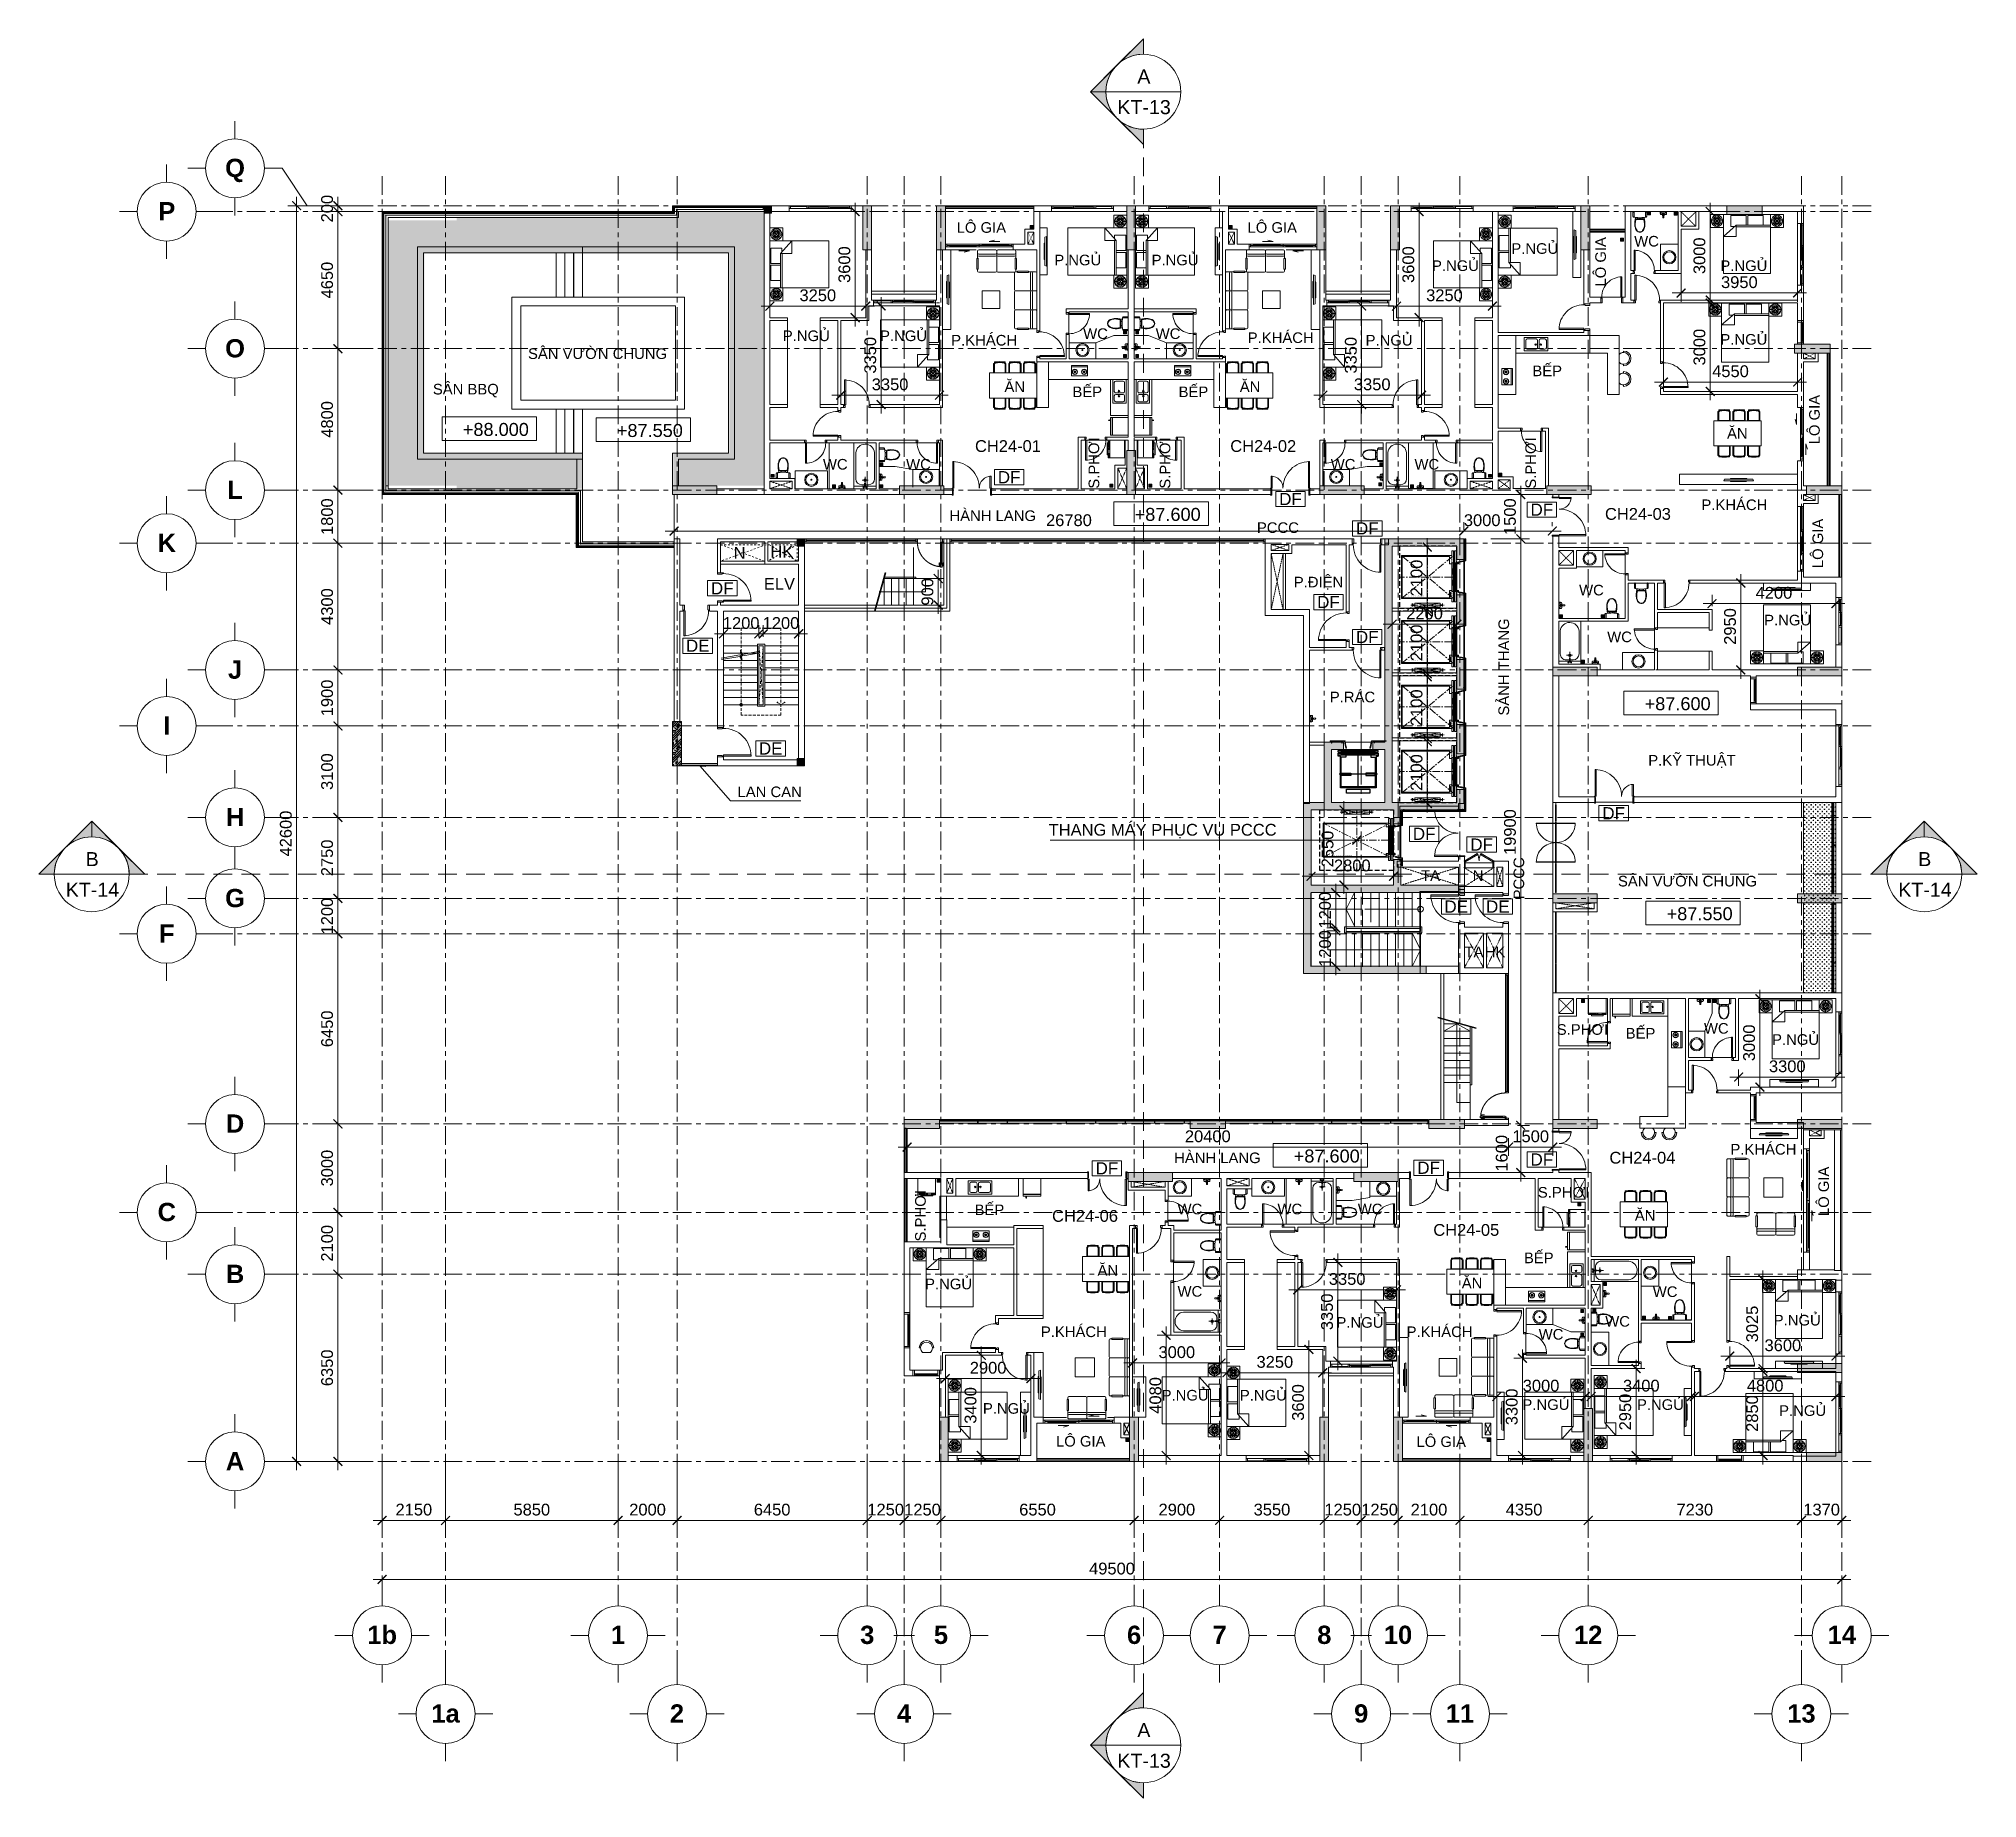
# Model space of a CAD drawing. Header units: millimetres. Extents: x -20144 to 126922, y -42414 to 48263.
# Drawn here: x -20144 to 45593, y -11426 to 48263 of the extents above; entities that cross this region are included whole.
import ezdxf
from ezdxf.enums import TextEntityAlignment as Align

# ---------------------------------------------------------------- set-up
doc = ezdxf.new("R2010")
doc.units = ezdxf.units.MM
for name, pattern in [('CENTERX2', [4, 2.5, -0.5, 0.5, -0.5]), ('Dash', [6.35, 3.175, -3.175]), ('Grid Line', [22.225, 12.7, -3.175, 3.175, -3.175]), ('HIDDEN', [0.375, 0.25, -0.125]), ('HIDDEN2', [4.7625, 3.175, -1.5875]), ('HIDDENX2', [0.75, 0.5, -0.25]), ('Overhead 1_16_', [2.579687, 1.5875, -0.992188])]:
    doc.linetypes.add(name, pattern=pattern)
for name, color, linetype, lineweight in [('@ color hatch', 7, 'Continuous', 13), ('A-DETL-GENF', 31, 'Continuous', 5), ('A-DETL-GENF-HDLN', 161, 'Dash', 5), ('A-GLAZ-CWMG', 55, 'Continuous', 5), ('CHU', 181, 'Continuous', 5), ('CUA', 31, 'Continuous', 9), ('DIM', 1, 'Continuous', 5), ('G-ANNO-DIMS', 111, 'Continuous', 5), ('G-ANNO-SYMB', 111, 'Continuous', 5), ('GRA', 211, 'Continuous', 9), ('HATCH-1', 8, 'Continuous', 5), ('KH', 6, 'Continuous', 5), ('KI-HIEU-1', 151, 'Continuous', 9), ('KINH', 152, 'Continuous', 5), ('KÍNH', 150, 'Continuous', 9), ('LAT-GACH', 140, 'Continuous', 13), ('LC.HA', 8, 'Continuous', 9), ('NET CAT', 3, 'Continuous', 5), ('NET THAY 1', 41, 'Continuous', 5), ('NET THAY 2', 55, 'Continuous', 5), ('NET-CAT', 3, 'Continuous', 15), ('NET-THAY', 2, 'Continuous', 9), ('NET-THAY-2', 55, 'Continuous', 13), ('S-STRS', 31, 'Continuous', 5), ('THIET BI', 44, 'Continuous', 5), ('THIET-BI', 44, 'Continuous', 5), ('THIET-BI-1', 26, 'Continuous', 5), ('TRUC', 225, 'Continuous', 5), ('Y-GHI CHU PCCC$0$Z-CT1-GHI CHU TT$0$KI-HIEU', 6, 'Continuous', 13)]:
    doc.layers.add(name, color=color, linetype=linetype, lineweight=lineweight)
doc.layers.add('Core - tb$0$CT3 MBT 11-31$0$Nqh-ME-01', color=8, linetype='Continuous')
doc.styles.add('Arial', font='arial.ttf', dxfattribs={"height": 700})
doc.styles.add('Arial_2', font='arial.ttf', dxfattribs={"height": 360})
doc.styles.add('Arial_3', font='arial.ttf', dxfattribs={"height": 400})
doc.styles.add('Arial_4', font='arial.ttf', dxfattribs={"height": 2.5})
doc.styles.add('Arial_6', font='arial.ttf', dxfattribs={"height": 1.8})
doc.styles.add('Arial_B', font='arialbd.ttf', dxfattribs={"height": 3})
doc.styles.add('hoistway plan', font='chhbg.shx', dxfattribs={"height": 45})
doc.styles.add('TA1', font='arial.ttf')
doc.styles.add('Y-GHI CHU PCCC$0$Arial', font='arial.ttf')
doc.dimstyles.new('D_200_KTx2', dxfattribs={"dimtxt": 400, "dimasz": 300, "dimexe": 300, "dimexo": 300, "dimgap": 160, "dimtad": 1, "dimdec": 0, "dimzin": 9, "dimtxsty": 'TA1', "dimblk": 'ARCHTICK', "dimcen": 1, "dimdle": 300, "dimclrd": 256, "dimclre": 256, "dimclrt": 7, "dimadec": 0, "dimazin": 0, "dimtfac": 1, "dimtdec": 0, "dimtix": 1, "dimtmove": 1, "dimatfit": 3, "dimldrblk": 'ARCHTICK', "dimfxl": 0, "dimtolj": 1, "dimtzin": 0, "dimlwd": -1, "dimlwe": -1, "dimarcsym": 0})
doc.dimstyles.new('hoistway plan', dxfattribs={"dimtxt": 45, "dimasz": 17, "dimexe": 15, "dimexo": 20, "dimgap": 25, "dimtad": 1, "dimdec": 0, "dimzin": 0, "dimdsep": 46, "dimtxsty": 'hoistway plan', "dimblk": 'DOT', "dimcen": 50, "dimclrd": 8, "dimclre": 8, "dimclrt": 3, "dimadec": 0, "dimazin": 0, "dimtfac": 1, "dimtdec": 0, "dimtmove": 1, "dimatfit": 3, "dimfxl": 0, "dimtolj": 1, "dimtzin": 0, "dimarcsym": 0})
pattern_1 = [(240.2551187, (156993.5025, 23438.0964), (5.42651964, -3.10086836), []), (330.2551187, (156993.5025, 23438.0964), (3.10086836, 5.42651964), [])]
pattern_2 = [(225, (281291.963, 17264.836), (4.41941738, -4.41941738), []), (315, (281291.963, 17264.836), (4.41941738, 4.41941738), [])]
pattern_3 = [(240.2551187, (159143.5025, 32413.0964), (5.42651964, -3.10086836), []), (330.2551187, (159143.5025, 32413.0964), (3.10086836, 5.42651964), [])]
pattern_4 = [(240.2551187, (159143.5025, 28013.0964), (5.42651964, -3.10086836), []), (330.2551187, (159143.5025, 28013.0964), (3.10086836, 5.42651964), [])]
pattern_5 = [(240.2551187, (159143.5025, 25813.0964), (5.42651964, -3.10086836), []), (330.2551187, (159143.5025, 25813.0964), (3.10086836, 5.42651964), [])]

msp = doc.modelspace()

# ---------------------------------------------------------------- texts
at = {"layer": 'CHU', "color": 7, "line_spacing_factor": 0.936439}
for s, insert, char_height, width, attachment_point, style in [('\\pt2540.0016,5079.9996,7620.0012,10159.9992,12700.0008,15239.9988,17780.0004,20319.9984,22860,25400.0016,27939.9996,30480.0012,33019.9992,35560.0008,38099.9988,40640.0004,43179.9984,45720,48260.0016,50799.9996,53340.0012,55879.9992,58420.0008,60959.9988,63500.0004,66039.9984,68580,71120.0016,73659.9996,76200.0012,78739.9992,81280.0008;LÔ GIA', (12659.6, 42040.5), 360, 2209.087, 3, 'Arial_2'), ('\\pt2540.0016,5079.9996,7620.0012,10159.9992,12700.0008,15239.9988,17780.0004,20319.9984,22860,25400.0016,27939.9996,30480.0012,33019.9992,35560.0008,38099.9988,40640.0004,43179.9984,45720,48260.0016,50799.9996,53340.0012,55879.9992,58420.0008,60959.9988,63500.0004,66039.9984,68580,71120.0016,73659.9996,76200.0012,78739.9992,81280.0008;LÔ GIA', (22523.6, 42040.5), 360, 2323.213, 3, 'Arial_2'), ('\\pt2540.0016,5079.9996,7620.0012,10159.9992,12700.0008,15239.9988,17780.0004,20319.9984,22860,25400.0016,27939.9996,30480.0012,33019.9992,35560.0008,38099.9988,40640.0004,43179.9984,45720,48260.0016,50799.9996,53340.0012,55879.9992,58420.0008,60959.9988,63500.0004,66039.9984,68580,71120.0016,73659.9996,76200.0012,78739.9992,81280.0008;P.NGỦ', (31385.9, 41326.5), 360, 1577.62, 3, 'Arial_2'), ('\\pt2540,5080,7620,10160,12700,15240,17780,20320,22860,25400,27940,30480,33020,35560,38100,40640,43180,45720,48260,50800,53340,55880,58420,60960,63500,66040,68580,71120,73660,76200,78740,81280;WC', (34797.2, 41573.9), 360, 868.6, 3, 'Arial_2'), ('\\pt2540.0016,5079.9996,7620.0012,10159.9992,12700.0008,15239.9988,17780.0004,20319.9984,22860,25400.0016,27939.9996,30480.0012,33019.9992,35560.0008,38099.9988,40640.0004,43179.9984,45720,48260.0016,50799.9996,53340.0012,55879.9992,58420.0008,60959.9988,63500.0004,66039.9984,68580,71120.0016,73659.9996,76200.0012,78739.9992,81280.0008;P.NGỦ', (15886.7, 40937.3), 360, 1577.62, 3, 'Arial_2'), ('\\pt2540.0016,5079.9996,7620.0012,10159.9992,12700.0008,15239.9988,17780.0004,20319.9984,22860,25400.0016,27939.9996,30480.0012,33019.9992,35560.0008,38099.9988,40640.0004,43179.9984,45720,48260.0016,50799.9996,53340.0012,55879.9992,58420.0008,60959.9988,63500.0004,66039.9984,68580,71120.0016,73659.9996,76200.0012,78739.9992,81280.0008;P.NGỦ', (19186.7, 40937.3), 360, 1577.62, 3, 'Arial_2'), ('\\pt2540.0016,5079.9996,7620.0012,10159.9992,12700.0008,15239.9988,17780.0004,20319.9984,22860,25400.0016,27939.9996,30480.0012,33019.9992,35560.0008,38099.9988,40640.0004,43179.9984,45720,48260.0016,50799.9996,53340.0012,55879.9992,58420.0008,60959.9988,63500.0004,66039.9984,68580,71120.0016,73659.9996,76200.0012,78739.9992,81280.0008;P.NGỦ', (28695.8, 40744.7), 360, 1577.62, 3, 'Arial_2'), ('\\pt2540.0016,5079.9996,7620.0012,10159.9992,12700.0008,15239.9988,17780.0004,20319.9984,22860,25400.0016,27939.9996,30480.0012,33019.9992,35560.0008,38099.9988,40640.0004,43179.9984,45720,48260.0016,50799.9996,53340.0012,55879.9992,58420.0008,60959.9988,63500.0004,66039.9984,68580,71120.0016,73659.9996,76200.0012,78739.9992,81280.0008;P.NGỦ', (38475.3, 40744.7), 360, 1577.62, 3, 'Arial_2'), ('\\pt2540.0016,5079.9996,7620.0012,10159.9992,12700.0008,15239.9988,17780.0004,20319.9984,22860,25400.0016,27939.9996,30480.0012,33019.9992,35560.0008,38099.9988,40640.0004,43179.9984,45720,48260.0016,50799.9996,53340.0012,55879.9992,58420.0008,60959.9988,63500.0004,66039.9984,68580,71120.0016,73659.9996,76200.0012,78739.9992,81280.0008;P.NGỦ', (6681.5, 38365.9), 360, 1577.62, 3, 'Arial_2'), ('\\pt2540.0016,5079.9996,7620.0012,10159.9992,12700.0008,15239.9988,17780.0004,20319.9984,22860,25400.0016,27939.9996,30480.0012,33019.9992,35560.0008,38099.9988,40640.0004,43179.9984,45720,48260.0016,50799.9996,53340.0012,55879.9992,58420.0008,60959.9988,63500.0004,66039.9984,68580,71120.0016,73659.9996,76200.0012,78739.9992,81280.0008;P.NGỦ', (9979.3, 38365.9), 360, 1577.62, 3, 'Arial_2'), ('\\pt2540.0016,5079.9996,7620.0012,10159.9992,12700.0008,15239.9988,17780.0004,20319.9984,22860,25400.0016,27939.9996,30480.0012,33019.9992,35560.0008,38099.9988,40640.0004,43179.9984,45720,48260.0016,50799.9996,53340.0012,55879.9992,58420.0008,60959.9988,63500.0004,66039.9984,68580,71120.0016,73659.9996,76200.0012,78739.9992,81280.0008;P.KHÁCH', (13033.7, 38215.8), 360, 2217.96, 3, 'Arial_2'), ('\\pt2540,5080,7620,10160,12700,15240,17780,20320,22860,25400,27940,30480,33020,35560,38100,40640,43180,45720,48260,50800,53340,55880,58420,60960,63500,66040,68580,71120,73660,76200,78740,81280;WC', (16111.4, 38438.6), 360, 868.6, 3, 'Arial_2'), ('\\pt2540,5080,7620,10160,12700,15240,17780,20320,22860,25400,27940,30480,33020,35560,38100,40640,43180,45720,48260,50800,53340,55880,58420,60960,63500,66040,68580,71120,73660,76200,78740,81280;WC', (18570.9, 38438.6), 360, 868.6, 3, 'Arial_2'), ('\\pt2540.0016,5079.9996,7620.0012,10159.9992,12700.0008,15239.9988,17780.0004,20319.9984,22860,25400.0016,27939.9996,30480.0012,33019.9992,35560.0008,38099.9988,40640.0004,43179.9984,45720,48260.0016,50799.9996,53340.0012,55879.9992,58420.0008,60959.9988,63500.0004,66039.9984,68580,71120.0016,73659.9996,76200.0012,78739.9992,81280.0008;P.KHÁCH', (23090.8, 38301.7), 360, 2217.96, 3, 'Arial_2'), ('\\pt2540.0016,5079.9996,7620.0012,10159.9992,12700.0008,15239.9988,17780.0004,20319.9984,22860,25400.0016,27939.9996,30480.0012,33019.9992,35560.0008,38099.9988,40640.0004,43179.9984,45720,48260.0016,50799.9996,53340.0012,55879.9992,58420.0008,60959.9988,63500.0004,66039.9984,68580,71120.0016,73659.9996,76200.0012,78739.9992,81280.0008;P.NGỦ', (26444.3, 38215.8), 360, 1577.62, 3, 'Arial_2'), ('\\pt2540.0016,5079.9996,7620.0012,10159.9992,12700.0008,15239.9988,17780.0004,20319.9984,22860,25400.0016,27939.9996,30480.0012,33019.9992,35560.0008,38099.9988,40640.0004,43179.9984,45720,48260.0016,50799.9996,53340.0012,55879.9992,58420.0008,60959.9988,63500.0004,66039.9984,68580,71120.0016,73659.9996,76200.0012,78739.9992,81280.0008;P.NGỦ', (38475.3, 38244.7), 360, 1577.62, 3, 'Arial_2'), ('\\pt2540.0016,5079.9996,7620.0012,10159.9992,12700.0008,15239.9988,17780.0004,20319.9984,22860,25400.0016,27939.9996,30480.0012,33019.9992,35560.0008,38099.9988,40640.0004,43179.9984,45720,48260.0016,50799.9996,53340.0012,55879.9992,58420.0008,60959.9988,63500.0004,66039.9984,68580,71120.0016,73659.9996,76200.0012,78739.9992,81280.0008;SÂN VƯỜN CHUNG', (1163.1, 37760.1), 360, 4676.3, 3, 'Arial_2'), ('\\pt2540.0016,5079.9996,7620.0012,10159.9992,12700.0008,15239.9988,17780.0004,20319.9984,22860,25400.0016,27939.9996,30480.0012,33019.9992,35560.0008,38099.9988,40640.0004,43179.9984,45720,48260.0016,50799.9996,53340.0012,55879.9992,58420.0008,60959.9988,63500.0004,66039.9984,68580,71120.0016,73659.9996,76200.0012,78739.9992,81280.0008;BẾP', (31513.5, 37176.3), 360, 1001.92, 3, 'Arial_2'), ('\\pt2540,5080,7620.1,10160,12700,15240,17780,20320,22860,25400,27940,30480,33020,35560,38099,40640,43178,45720,48262,50800,53341,55879,58421,60959,63500,66038,68580,71122,73660,76201,78739,81281;SÂN BBQ', (-4543, 36555.9), 360, 4676.3, 3, 'Arial_2'), ('\\pt2540.0016,5079.9996,7620.0012,10159.9992,12700.0008,15239.9988,17780.0004,20319.9984,22860,25400.0016,27939.9996,30480.0012,33019.9992,35560.0008,38099.9988,40640.0004,43179.9984,45720,48260.0016,50799.9996,53340.0012,55879.9992,58420.0008,60959.9988,63500.0004,66039.9984,68580,71120.0016,73659.9996,76200.0012,78739.9992,81280.0008;ĂN', (13302.7, 36639.2), 360, 694.88, 3, 'Arial_2'), ('\\pt2540.0016,5079.9996,7620.0012,10159.9992,12700.0008,15239.9988,17780.0004,20319.9984,22860,25400.0016,27939.9996,30480.0012,33019.9992,35560.0008,38099.9988,40640.0004,43179.9984,45720,48260.0016,50799.9996,53340.0012,55879.9992,58420.0008,60959.9988,63500.0004,66039.9984,68580,71120.0016,73659.9996,76200.0012,78739.9992,81280.0008;BẾP', (15916.4, 36465.2), 360, 1001.92, 3, 'Arial_2'), ('\\pt2540.0016,5079.9996,7620.0012,10159.9992,12700.0008,15239.9988,17780.0004,20319.9984,22860,25400.0016,27939.9996,30480.0012,33019.9992,35560.0008,38099.9988,40640.0004,43179.9984,45720,48260.0016,50799.9996,53340.0012,55879.9992,58420.0008,60959.9988,63500.0004,66039.9984,68580,71120.0016,73659.9996,76200.0012,78739.9992,81280.0008;BẾP', (19516.4, 36465.2), 360, 1001.92, 3, 'Arial_2'), ('\\pt2540.0016,5079.9996,7620.0012,10159.9992,12700.0008,15239.9988,17780.0004,20319.9984,22860,25400.0016,27939.9996,30480.0012,33019.9992,35560.0008,38099.9988,40640.0004,43179.9984,45720,48260.0016,50799.9996,53340.0012,55879.9992,58420.0008,60959.9988,63500.0004,66039.9984,68580,71120.0016,73659.9996,76200.0012,78739.9992,81280.0008;ĂN', (21282.7, 36639.2), 360, 694.88, 3, 'Arial_2'), ('\\pt2540.0016,5079.9996,7620.0012,10159.9992,12700.0008,15239.9988,17780.0004,20319.9984,22860,25400.0016,27939.9996,30480.0012,33019.9992,35560.0008,38099.9988,40640.0004,43179.9984,45720,48260.0016,50799.9996,53340.0012,55879.9992,58420.0008,60959.9988,63500.0004,66039.9984,68580,71120.0016,73659.9996,76200.0012,78739.9992,81280.0008;ĂN', (37807.2, 35058), 360, 694.88, 3, 'Arial_2'), ('\\pt2540,5080,7620,10160,12700,15240,17780,20320,22860,25400,27940,30480,33020,35560,38100,40640,43180,45720,48260,50800,53340,55880,58420,60960,63500,66040,68580,71120,73660,76200,78740,81280;CH24-01', (13841, 34645.3), 400, 2298.76, 3, 'Arial_3'), ('\\pt2540,5080,7620,10160,12700,15240,17780,20320,22860,25400,27940,30480,33020,35560,38100,40640,43180,45720,48260,50800,53340,55880,58420,60960,63500,66040,68580,71120,73660,76200,78740,81280;CH24-02', (22497.7, 34645.3), 400, 2298.76, 3, 'Arial_3'), ('\\pt2540,5080,7620,10160,12700,15240,17780,20320,22860,25400,27940,30480,33020,35560,38100,40640,43180,45720,48260,50800,53340,55880,58420,60960,63500,66040,68580,71120,73660,76200,78740,81280;WC', (7286.7, 34007.9), 360, 868.6, 3, 'Arial_2'), ('\\pt2540,5080,7620,10160,12700,15240,17780,20320,22860,25400,27940,30480,33020,35560,38100,40640,43180,45720,48260,50800,53340,55880,58420,60960,63500,66040,68580,71120,73660,76200,78740,81280;WC', (10106.7, 34007.9), 360, 868.6, 3, 'Arial_2'), ('\\pt2540,5080,7620,10160,12700,15240,17780,20320,22860,25400,27940,30480,33020,35560,38100,40640,43180,45720,48260,50800,53340,55880,58420,60960,63500,66040,68580,71120,73660,76200,78740,81280;WC', (24506.7, 34007.9), 360, 868.6, 3, 'Arial_2'), ('\\pt2540,5080,7620,10160,12700,15240,17780,20320,22860,25400,27940,30480,33020,35560,38100,40640,43180,45720,48260,50800,53340,55880,58420,60960,63500,66040,68580,71120,73660,76200,78740,81280;WC', (27346.7, 34007.9), 360, 868.6, 3, 'Arial_2'), ('\\pt2540.0016,5079.9996,7620.0012,10159.9992,12700.0008,15239.9988,17780.0004,20319.9984,22860,25400.0016,27939.9996,30480.0012,33019.9992,35560.0008,38099.9988,40640.0004,43179.9984,45720,48260.0016,50799.9996,53340.0012,55879.9992,58420.0008,60959.9988,63500.0004,66039.9984,68580,71120.0016,73659.9996,76200.0012,78739.9992,81280.0008;HÀNH LANG', (10739.1, 32262.6), 360, 2926.98, 1, 'Arial_2'), ('\\pt2540,5080,7620,10160,12700,15240,17780,20320,22860,25400,27940,30480,33020,35560,38100,40640,43180,45720,48260,50800,53340,55880,58420,60960,63500,66040,68580,71120,73660,76200,78740,81280;CH24-03', (35204.9, 32344), 400, 2298.76, 3, 'Arial_3'), ('\\pt2540.0016,5079.9996,7620.0012,10159.9992,12700.0008,15239.9988,17780.0004,20319.9984,22860,25400.0016,27939.9996,30480.0012,33019.9992,35560.0008,38099.9988,40640.0004,43179.9984,45720,48260.0016,50799.9996,53340.0012,55879.9992,58420.0008,60959.9988,63500.0004,66039.9984,68580,71120.0016,73659.9996,76200.0012,78739.9992,81280.0008;P.KHÁCH', (38475.3, 32633.3), 360, 2217.96, 3, 'Arial_2'), ('\\pt2540,5080,7620,10160,12700,15240,17780,20320,22860,25400,27940,30480,33020,35560,38100,40640,43180,45720,48260,50800,53340,55880,58420,60960,63500,66040,68580,71120,73660,76200,78740,81280;PCCC', (21165.4, 31858), 360, 1430.16, 1, 'Arial_2'), ('\\pt2540,5080,7620,10160,12700,15240,17780,20320,22860,25400,27940,30480,33020,35560,38100,40640,43180,45720,48260,50800,53340,55880,58420,60960,63500,66040,68580,71120,73660,76200,78740,81280;N', (3421.2, 31024.3), 400, 428.24, 1, 'Arial_3'), ('\\pt2540,5080,7620,10160,12700,15240,17780,20320,22860,25400,27940,30480,33020,35560,38100,40640,43180,45720,48260,50800,53340,55880,58420,60960,63500,66040,68580,71120,73660,76200,78740,81280;HK', (4669.6, 31063.6), 400, 816.08, 1, 'Arial_3'), ('\\pt2540,5080,7620,10160,12700,15240,17780,20320,22860,25400,27940,30480,33020,35560,38100,40640,43180,45720,48260,50800,53340,55880,58420,60960,63500,66040,68580,71120,73660,76200,78740,81280;ELV', (4444.8, 29973.9), 400, 1108.98, 1, 'Arial_3'), ('\\pt2540.0016,5079.9996,7620.0012,10159.9992,12700.0008,15239.9988,17780.0004,20319.9984,22860,25400.0016,27939.9996,30480.0012,33019.9992,35560.0008,38099.9988,40640.0004,43179.9984,45720,48260.0016,50799.9996,53340.0012,55879.9992,58420.0008,60959.9988,63500.0004,66039.9984,68580,71120.0016,73659.9996,76200.0012,78739.9992,81280.0008;P.ĐIỆN', (22417.7, 30010.5), 360, 1656.4, 1, 'Arial_2'), ('\\pt2540,5080,7620,10160,12700,15240,17780,20320,22860,25400,27940,30480,33020,35560,38100,40640,43180,45720,48260,50800,53340,55880,58420,60960,63500,66040,68580,71120,73660,76200,78740,81280;WC', (32928.9, 29739.1), 360, 868.6, 3, 'Arial_2'), ('\\pt2540.0016,5079.9996,7620.0012,10159.9992,12700.0008,15239.9988,17780.0004,20319.9984,22860,25400.0016,27939.9996,30480.0012,33019.9992,35560.0008,38099.9988,40640.0004,43179.9984,45720,48260.0016,50799.9996,53340.0012,55879.9992,58420.0008,60959.9988,63500.0004,66039.9984,68580,71120.0016,73659.9996,76200.0012,78739.9992,81280.0008;P.NGỦ', (39960.4, 28721.7), 360, 1577.62, 3, 'Arial_2'), ('\\pt2540,5080,7620,10160,12700,15240,17780,20320,22860,25400,27940,30480,33020,35560,38100,40640,43180,45720,48260,50800,53340,55880,58420,60960,63500,66040,68580,71120,73660,76200,78740,81280;WC', (33882.2, 28152.6), 360, 868.6, 3, 'Arial_2'), ('\\pt2540.0016,5079.9996,7620.0012,10159.9992,12700.0008,15239.9988,17780.0004,20319.9984,22860,25400.0016,27939.9996,30480.0012,33019.9992,35560.0008,38099.9988,40640.0004,43179.9984,45720,48260.0016,50799.9996,53340.0012,55879.9992,58420.0008,60959.9988,63500.0004,66039.9984,68580,71120.0016,73659.9996,76200.0012,78739.9992,81280.0008;P.RÁC', (23638.3, 26111.9), 360, 1537.22, 1, 'Arial_2'), ('\\pt2540.0016,5079.9996,7620.0012,10159.9992,12700.0008,15239.9988,17780.0004,20319.9984,22860,25400.0016,27939.9996,30480.0012,33019.9992,35560.0008,38099.9988,40640.0004,43179.9984,45720,48260.0016,50799.9996,53340.0012,55879.9992,58420.0008,60959.9988,63500.0004,66039.9984,68580,71120.0016,73659.9996,76200.0012,78739.9992,81280.0008;P.KỸ THUẬT', (37398.1, 23965.6), 360, 4004.633, 3, 'Arial_2'), ('\\pt2540,5080,7620,10160,12700,15240,17780,20320,22860,25400,27940,30480,33020,35560,38100,40640,43180,45720,48260,50800,53340,55880,58420,60960,63500,66040,68580,71120,73660,76200,78740,81280;TA', (26733.1, 20053.2), 360, 654.48, 1, 'Arial_2'), ('\\pt2540,5080,7620,10160,12700,15240,17780,20320,22860,25400,27940,30480,33020,35560,38100,40640,43180,45720,48260,50800,53340,55880,58420,60960,63500,66040,68580,71120,73660,76200,78740,81280;N', (28483, 20053.2), 360, 373.7, 1, 'Arial_2'), ('\\pt2540.0016,5079.9996,7620.0012,10159.9992,12700.0008,15239.9988,17780.0004,20319.9984,22860,25400.0016,27939.9996,30480.0012,33019.9992,35560.0008,38099.9988,40640.0004,43179.9984,45720,48260.0016,50799.9996,53340.0012,55879.9992,58420.0008,60959.9988,63500.0004,66039.9984,68580,71120.0016,73659.9996,76200.0012,78739.9992,81280.0008;SÂN VƯỜN CHUNG', (38125.7, 19865.7), 360, 4676.3, 3, 'Arial_2'), ('\\pt2540,5080,7620,10160,12700,15240,17780,20320,22860,25400,27940,30480,33020,35560,38100,40640,43180,45720,48260,50800,53340,55880,58420,60960,63500,66040,68580,71120,73660,76200,78740,81280;TA', (28205, 17464.6), 360, 654.48, 1, 'Arial_2'), ('\\pt2540,5080,7620,10160,12700,15240,17780,20320,22860,25400,27940,30480,33020,35560,38100,40640,43180,45720,48260,50800,53340,55880,58420,60960,63500,66040,68580,71120,73660,76200,78740,81280;HK', (28891, 17464.6), 360, 709.02, 1, 'Arial_2'), ('\\pt2540.0016,5079.9996,7620.0012,10159.9992,12700.0008,15239.9988,17780.0004,20319.9984,22860,25400.0016,27939.9996,30480.0012,33019.9992,35560.0008,38099.9988,40640.0004,43179.9984,45720,48260.0016,50799.9996,53340.0012,55879.9992,58420.0008,60959.9988,63500.0004,66039.9984,68580,71120.0016,73659.9996,76200.0012,78739.9992,81280.0008;S.PHƠI', (33079.3, 14833.3), 360, 1710.94, 3, 'Arial_2'), ('\\pt2540.0016,5079.9996,7620.0012,10159.9992,12700.0008,15239.9988,17780.0004,20319.9984,22860,25400.0016,27939.9996,30480.0012,33019.9992,35560.0008,38099.9988,40640.0004,43179.9984,45720,48260.0016,50799.9996,53340.0012,55879.9992,58420.0008,60959.9988,63500.0004,66039.9984,68580,71120.0016,73659.9996,76200.0012,78739.9992,81280.0008;BẾP', (34678.6, 14703.8), 360, 1001.92, 3, 'Arial_2'), ('\\pt2540,5080,7620,10160,12700,15240,17780,20320,22860,25400,27940,30480,33020,35560,38100,40640,43180,45720,48260,50800,53340,55880,58420,60960,63500,66040,68580,71120,73660,76200,78740,81280;WC', (37164.3, 14871.7), 360, 868.6, 3, 'Arial_2'), ('\\pt2540.0016,5079.9996,7620.0012,10159.9992,12700.0008,15239.9988,17780.0004,20319.9984,22860,25400.0016,27939.9996,30480.0012,33019.9992,35560.0008,38099.9988,40640.0004,43179.9984,45720,48260.0016,50799.9996,53340.0012,55879.9992,58420.0008,60959.9988,63500.0004,66039.9984,68580,71120.0016,73659.9996,76200.0012,78739.9992,81280.0008;P.NGỦ', (40228.7, 14492.5), 360, 1577.62, 3, 'Arial_2'), ('\\pt2540.0016,5079.9996,7620.0012,10159.9992,12700.0008,15239.9988,17780.0004,20319.9984,22860,25400.0016,27939.9996,30480.0012,33019.9992,35560.0008,38099.9988,40640.0004,43179.9984,45720,48260.0016,50799.9996,53340.0012,55879.9992,58420.0008,60959.9988,63500.0004,66039.9984,68580,71120.0016,73659.9996,76200.0012,78739.9992,81280.0008;HÀNH LANG', (18358, 10480.1), 360, 2926.98, 1, 'Arial_2'), ('\\pt2540.0016,5079.9996,7620.0012,10159.9992,12700.0008,15239.9988,17780.0004,20319.9984,22860,25400.0016,27939.9996,30480.0012,33019.9992,35560.0008,38099.9988,40640.0004,43179.9984,45720,48260.0016,50799.9996,53340.0012,55879.9992,58420.0008,60959.9988,63500.0004,66039.9984,68580,71120.0016,73659.9996,76200.0012,78739.9992,81280.0008;P.KHÁCH', (39459.9, 10770.6), 360, 2217.96, 3, 'Arial_2'), ('\\pt2540,5080,7620,10160,12700,15240,17780,20320,22860,25400,27940,30480,33020,35560,38100,40640,43180,45720,48260,50800,53340,55880,58420,60960,63500,66040,68580,71120,73660,76200,78740,81280;CH24-04', (35355.3, 10503.4), 400, 2298.76, 3, 'Arial_3'), ('\\pt2540.0016,5079.9996,7620.0012,10159.9992,12700.0008,15239.9988,17780.0004,20319.9984,22860,25400.0016,27939.9996,30480.0012,33019.9992,35560.0008,38099.9988,40640.0004,43179.9984,45720,48260.0016,50799.9996,53340.0012,55879.9992,58420.0008,60959.9988,63500.0004,66039.9984,68580,71120.0016,73659.9996,76200.0012,78739.9992,81280.0008;S.PHƠI', (32437.4, 9310.4), 360, 1710.94, 3, 'Arial_2'), ('\\pt2540.0016,5079.9996,7620.0012,10159.9992,12700.0008,15239.9988,17780.0004,20319.9984,22860,25400.0016,27939.9996,30480.0012,33019.9992,35560.0008,38099.9988,40640.0004,43179.9984,45720,48260.0016,50799.9996,53340.0012,55879.9992,58420.0008,60959.9988,63500.0004,66039.9984,68580,71120.0016,73659.9996,76200.0012,78739.9992,81280.0008;BẾP', (12598.9, 8714.7), 360, 1001.92, 3, 'Arial_2'), ('\\pt2540,5080,7620,10160,12700,15240,17780,20320,22860,25400,27940,30480,33020,35560,38100,40640,43180,45720,48260,50800,53340,55880,58420,60960,63500,66040,68580,71120,73660,76200,78740,81280;WC', (19312.2, 8742.6), 360, 868.6, 3, 'Arial_2'), ('\\pt2540,5080,7620,10160,12700,15240,17780,20320,22860,25400,27940,30480,33020,35560,38100,40640,43180,45720,48260,50800,53340,55880,58420,60960,63500,66040,68580,71120,73660,76200,78740,81280;WC', (22701.2, 8742.6), 360, 868.6, 3, 'Arial_2'), ('\\pt2540,5080,7620,10160,12700,15240,17780,20320,22860,25400,27940,30480,33020,35560,38100,40640,43180,45720,48260,50800,53340,55880,58420,60960,63500,66040,68580,71120,73660,76200,78740,81280;WC', (25424.9, 8742.6), 360, 868.6, 3, 'Arial_2'), ('\\pt2540.0016,5079.9996,7620.0012,10159.9992,12700.0008,15239.9988,17780.0004,20319.9984,22860,25400.0016,27939.9996,30480.0012,33019.9992,35560.0008,38099.9988,40640.0004,43179.9984,45720,48260.0016,50799.9996,53340.0012,55879.9992,58420.0008,60959.9988,63500.0004,66039.9984,68580,71120.0016,73659.9996,76200.0012,78739.9992,81280.0008;ĂN', (34678.6, 8524.8), 360, 694.88, 3, 'Arial_2'), ('\\pt2540,5080,7620,10160,12700,15240,17780,20320,22860,25400,27940,30480,33020,35560,38100,40640,43180,45720,48260,50800,53340,55880,58420,60960,63500,66040,68580,71120,73660,76200,78740,81280;CH24-06', (16454.3, 8529.4), 400, 2298.76, 3, 'Arial_3'), ('\\pt2540,5080,7620,10160,12700,15240,17780,20320,22860,25400,27940,30480,33020,35560,38100,40640,43180,45720,48260,50800,53340,55880,58420,60960,63500,66040,68580,71120,73660,76200,78740,81280;CH24-05', (29382.8, 8054.3), 400, 2298.76, 3, 'Arial_3'), ('\\pt2540.0016,5079.9996,7620.0012,10159.9992,12700.0008,15239.9988,17780.0004,20319.9984,22860,25400.0016,27939.9996,30480.0012,33019.9992,35560.0008,38099.9988,40640.0004,43179.9984,45720,48260.0016,50799.9996,53340.0012,55879.9992,58420.0008,60959.9988,63500.0004,66039.9984,68580,71120.0016,73659.9996,76200.0012,78739.9992,81280.0008;ĂN', (16458.5, 6662.5), 360, 694.88, 3, 'Arial_2'), ('\\pt2540.0016,5079.9996,7620.0012,10159.9992,12700.0008,15239.9988,17780.0004,20319.9984,22860,25400.0016,27939.9996,30480.0012,33019.9992,35560.0008,38099.9988,40640.0004,43179.9984,45720,48260.0016,50799.9996,53340.0012,55879.9992,58420.0008,60959.9988,63500.0004,66039.9984,68580,71120.0016,73659.9996,76200.0012,78739.9992,81280.0008;BẾP', (31227.7, 7084.9), 360, 1001.92, 3, 'Arial_2'), ('\\pt2540.0016,5079.9996,7620.0012,10159.9992,12700.0008,15239.9988,17780.0004,20319.9984,22860,25400.0016,27939.9996,30480.0012,33019.9992,35560.0008,38099.9988,40640.0004,43179.9984,45720,48260.0016,50799.9996,53340.0012,55879.9992,58420.0008,60959.9988,63500.0004,66039.9984,68580,71120.0016,73659.9996,76200.0012,78739.9992,81280.0008;P.NGỦ', (11504.7, 6200.3), 360, 1577.62, 3, 'Arial_2'), ('\\pt2540,5080,7620,10160,12700,15240,17780,20320,22860,25400,27940,30480,33020,35560,38100,40640,43180,45720,48260,50800,53340,55880,58420,60960,63500,66040,68580,71120,73660,76200,78740,81280;WC', (19312.2, 5949.1), 360, 868.6, 3, 'Arial_2'), ('\\pt2540.0016,5079.9996,7620.0012,10159.9992,12700.0008,15239.9988,17780.0004,20319.9984,22860,25400.0016,27939.9996,30480.0012,33019.9992,35560.0008,38099.9988,40640.0004,43179.9984,45720,48260.0016,50799.9996,53340.0012,55879.9992,58420.0008,60959.9988,63500.0004,66039.9984,68580,71120.0016,73659.9996,76200.0012,78739.9992,81280.0008;ĂN', (28811, 6231.1), 360, 694.88, 3, 'Arial_2'), ('\\pt2540,5080,7620,10160,12700,15240,17780,20320,22860,25400,27940,30480,33020,35560,38100,40640,43180,45720,48260,50800,53340,55880,58420,60960,63500,66040,68580,71120,73660,76200,78740,81280;WC', (35427.9, 5938.9), 360, 868.6, 3, 'Arial_2'), ('\\pt2540.0016,5079.9996,7620.0012,10159.9992,12700.0008,15239.9988,17780.0004,20319.9984,22860,25400.0016,27939.9996,30480.0012,33019.9992,35560.0008,38099.9988,40640.0004,43179.9984,45720,48260.0016,50799.9996,53340.0012,55879.9992,58420.0008,60959.9988,63500.0004,66039.9984,68580,71120.0016,73659.9996,76200.0012,78739.9992,81280.0008;P.KHÁCH', (16075.5, 4579), 360, 2217.96, 3, 'Arial_2'), ('\\pt2540.0016,5079.9996,7620.0012,10159.9992,12700.0008,15239.9988,17780.0004,20319.9984,22860,25400.0016,27939.9996,30480.0012,33019.9992,35560.0008,38099.9988,40640.0004,43179.9984,45720,48260.0016,50799.9996,53340.0012,55879.9992,58420.0008,60959.9988,63500.0004,66039.9984,68580,71120.0016,73659.9996,76200.0012,78739.9992,81280.0008;P.NGỦ', (25456, 4895.6), 360, 1577.62, 3, 'Arial_2'), ('\\pt2540.0016,5079.9996,7620.0012,10159.9992,12700.0008,15239.9988,17780.0004,20319.9984,22860,25400.0016,27939.9996,30480.0012,33019.9992,35560.0008,38099.9988,40640.0004,43179.9984,45720,48260.0016,50799.9996,53340.0012,55879.9992,58420.0008,60959.9988,63500.0004,66039.9984,68580,71120.0016,73659.9996,76200.0012,78739.9992,81280.0008;P.KHÁCH', (28477.3, 4579), 360, 2217.96, 3, 'Arial_2'), ('\\pt2540,5080,7620,10160,12700,15240,17780,20320,22860,25400,27940,30480,33020,35560,38100,40640,43180,45720,48260,50800,53340,55880,58420,60960,63500,66040,68580,71120,73660,76200,78740,81280;WC', (33816.6, 4932.1), 360, 868.6, 3, 'Arial_2'), ('\\pt2540.0016,5079.9996,7620.0012,10159.9992,12700.0008,15239.9988,17780.0004,20319.9984,22860,25400.0016,27939.9996,30480.0012,33019.9992,35560.0008,38099.9988,40640.0004,43179.9984,45720,48260.0016,50799.9996,53340.0012,55879.9992,58420.0008,60959.9988,63500.0004,66039.9984,68580,71120.0016,73659.9996,76200.0012,78739.9992,81280.0008;P.NGỦ', (40284.5, 4972.4), 360, 1577.62, 3, 'Arial_2'), ('\\pt2540,5080,7620,10160,12700,15240,17780,20320,22860,25400,27940,30480,33020,35560,38100,40640,43180,45720,48260,50800,53340,55880,58420,60960,63500,66040,68580,71120,73660,76200,78740,81280;WC', (31558.9, 4493.2), 360, 868.6, 3, 'Arial_2'), ('\\pt2540.0016,5079.9996,7620.0012,10159.9992,12700.0008,15239.9988,17780.0004,20319.9984,22860,25400.0016,27939.9996,30480.0012,33019.9992,35560.0008,38099.9988,40640.0004,43179.9984,45720,48260.0016,50799.9996,53340.0012,55879.9992,58420.0008,60959.9988,63500.0004,66039.9984,68580,71120.0016,73659.9996,76200.0012,78739.9992,81280.0008;P.NGỦ', (13466.9, 1978.5), 360, 1577.62, 3, 'Arial_2'), ('\\pt2540.0016,5079.9996,7620.0012,10159.9992,12700.0008,15239.9988,17780.0004,20319.9984,22860,25400.0016,27939.9996,30480.0012,33019.9992,35560.0008,38099.9988,40640.0004,43179.9984,45720,48260.0016,50799.9996,53340.0012,55879.9992,58420.0008,60959.9988,63500.0004,66039.9984,68580,71120.0016,73659.9996,76200.0012,78739.9992,81280.0008;P.NGỦ', (19527.5, 2426.3), 360, 1577.62, 3, 'Arial_2'), ('\\pt2540.0016,5079.9996,7620.0012,10159.9992,12700.0008,15239.9988,17780.0004,20319.9984,22860,25400.0016,27939.9996,30480.0012,33019.9992,35560.0008,38099.9988,40640.0004,43179.9984,45720,48260.0016,50799.9996,53340.0012,55879.9992,58420.0008,60959.9988,63500.0004,66039.9984,68580,71120.0016,73659.9996,76200.0012,78739.9992,81280.0008;P.NGỦ', (22180.3, 2426.3), 360, 1579.62, 3, 'Arial_2'), ('\\pt2540.0016,5079.9996,7620.0012,10159.9992,12700.0008,15239.9988,17780.0004,20319.9984,22860,25400.0016,27939.9996,30480.0012,33019.9992,35560.0008,38099.9988,40640.0004,43179.9984,45720,48260.0016,50799.9996,53340.0012,55879.9992,58420.0008,60959.9988,63500.0004,66039.9984,68580,71120.0016,73659.9996,76200.0012,78739.9992,81280.0008;P.NGỦ', (31762.6, 2108.8), 360, 1577.62, 3, 'Arial_2'), ('\\pt2540.0016,5079.9996,7620.0012,10159.9992,12700.0008,15239.9988,17780.0004,20319.9984,22860,25400.0016,27939.9996,30480.0012,33019.9992,35560.0008,38099.9988,40640.0004,43179.9984,45720,48260.0016,50799.9996,53340.0012,55879.9992,58420.0008,60959.9988,63500.0004,66039.9984,68580,71120.0016,73659.9996,76200.0012,78739.9992,81280.0008;P.NGỦ', (35646.3, 2108.8), 360, 1577.62, 3, 'Arial_2'), ('\\pt2540.0016,5079.9996,7620.0012,10159.9992,12700.0008,15239.9988,17780.0004,20319.9984,22860,25400.0016,27939.9996,30480.0012,33019.9992,35560.0008,38099.9988,40640.0004,43179.9984,45720,48260.0016,50799.9996,53340.0012,55879.9992,58420.0008,60959.9988,63500.0004,66039.9984,68580,71120.0016,73659.9996,76200.0012,78739.9992,81280.0008;P.NGỦ', (40468, 1904.6), 360, 1577.62, 3, 'Arial_2'), ('\\pt2540.0016,5079.9996,7620.0012,10159.9992,12700.0008,15239.9988,17780.0004,20319.9984,22860,25400.0016,27939.9996,30480.0012,33019.9992,35560.0008,38099.9988,40640.0004,43179.9984,45720,48260.0016,50799.9996,53340.0012,55879.9992,58420.0008,60959.9988,63500.0004,66039.9984,68580,71120.0016,73659.9996,76200.0012,78739.9992,81280.0008;LÔ GIA', (16029.4, 865.6), 360, 2048.826, 3, 'Arial_2'), ('\\pt2540.0016,5079.9996,7620.0012,10159.9992,12700.0008,15239.9988,17780.0004,20319.9984,22860,25400.0016,27939.9996,30480.0012,33019.9992,35560.0008,38099.9988,40640.0004,43179.9984,45720,48260.0016,50799.9996,53340.0012,55879.9992,58420.0008,60959.9988,63500.0004,66039.9984,68580,71120.0016,73659.9996,76200.0012,78739.9992,81280.0008;LÔ GIA', (28253.9, 850.9), 360, 2192.141, 3, 'Arial_2')]:
    msp.add_mtext(s, dxfattribs=dict(at, insert=insert, char_height=char_height, width=width, attachment_point=attachment_point, style=style))
at = {"layer": 'CHU', "color": 7, "char_height": 360, "rotation": 90, "line_spacing_factor": 0.936439, "style": 'Arial_2'}
for s, insert, width, attachment_point in [('\\pt2540.0016,5079.9996,7620.0012,10159.9992,12700.0008,15239.9988,17780.0004,20319.9984,22860,25400.0016,27939.9996,30480.0012,33019.9992,35560.0008,38099.9988,40640.0004,43179.9984,45720,48260.0016,50799.9996,53340.0012,55879.9992,58420.0008,60959.9988,63500.0004,66039.9984,68580,71120.0016,73659.9996,76200.0012,78739.9992,81280.0008;LÔ GIA', (32640.4, 41534.5), 2352.424, 3), ('\\pt2540.0016,5079.9996,7620.0012,10159.9992,12700.0008,15239.9988,17780.0004,20319.9984,22860,25400.0016,27939.9996,30480.0012,33019.9992,35560.0008,38099.9988,40640.0004,43179.9984,45720,48260.0016,50799.9996,53340.0012,55879.9992,58420.0008,60959.9988,63500.0004,66039.9984,68580,71120.0016,73659.9996,76200.0012,78739.9992,81280.0008;LÔ GIA', (39892.1, 36181.1), 2274.198, 3), ('\\pt2540.0016,5079.9996,7620.0012,10159.9992,12700.0008,15239.9988,17780.0004,20319.9984,22860,25400.0016,27939.9996,30480.0012,33019.9992,35560.0008,38099.9988,40640.0004,43179.9984,45720,48260.0016,50799.9996,53340.0012,55879.9992,58420.0008,60959.9988,63500.0004,66039.9984,68580,71120.0016,73659.9996,76200.0012,78739.9992,81280.0008;S.PHƠI', (15457.1, 34744.6), 1710.94, 3), ('\\pt2540.0016,5079.9996,7620.0012,10159.9992,12700.0008,15239.9988,17780.0004,20319.9984,22860,25400.0016,27939.9996,30480.0012,33019.9992,35560.0008,38099.9988,40640.0004,43179.9984,45720,48260.0016,50799.9996,53340.0012,55879.9992,58420.0008,60959.9988,63500.0004,66039.9984,68580,71120.0016,73659.9996,76200.0012,78739.9992,81280.0008;S.PHƠI', (17869.2, 34744.6), 1710.94, 3), ('\\pt2540.0016,5079.9996,7620.0012,10159.9992,12700.0008,15239.9988,17780.0004,20319.9984,22860,25400.0016,27939.9996,30480.0012,33019.9992,35560.0008,38099.9988,40640.0004,43179.9984,45720,48260.0016,50799.9996,53340.0012,55879.9992,58420.0008,60959.9988,63500.0004,66039.9984,68580,71120.0016,73659.9996,76200.0012,78739.9992,81280.0008;S.PHƠI', (30269.3, 34744.6), 1710.94, 3), ('\\pt2540.0016,5079.9996,7620.0012,10159.9992,12700.0008,15239.9988,17780.0004,20319.9984,22860,25400.0016,27939.9996,30480.0012,33019.9992,35560.0008,38099.9988,40640.0004,43179.9984,45720,48260.0016,50799.9996,53340.0012,55879.9992,58420.0008,60959.9988,63500.0004,66039.9984,68580,71120.0016,73659.9996,76200.0012,78739.9992,81280.0008;LÔ GIA', (40006.2, 31981.1), 1981.146, 3), ('\\pt2540.0016,5079.9996,7620.0012,10159.9992,12700.0008,15239.9988,17780.0004,20319.9984,22860,25400.0016,27939.9996,30480.0012,33019.9992,35560.0008,38099.9988,40640.0004,43179.9984,45720,48260.0016,50799.9996,53340.0012,55879.9992,58420.0008,60959.9988,63500.0004,66039.9984,68580,71120.0016,73659.9996,76200.0012,78739.9992,81280.0008;SẢNH THANG', (29356.8, 25302.5), 3286.54, 1), ('\\pt2540,5080,7620,10160,12700,15240,17780,20320,22860,25400,27940,30480,33020,35560,38100,40640,43180,45720,48260,50800,53340,55880,58420,60960,63500,66040,68580,71120,73660,76200,78740,81280;PCCC', (29869.1, 19068.6), 1430.16, 1), ('\\pt2540.0016,5079.9996,7620.0012,10159.9992,12700.0008,15239.9988,17780.0004,20319.9984,22860,25400.0016,27939.9996,30480.0012,33019.9992,35560.0008,38099.9988,40640.0004,43179.9984,45720,48260.0016,50799.9996,53340.0012,55879.9992,58420.0008,60959.9988,63500.0004,66039.9984,68580,71120.0016,73659.9996,76200.0012,78739.9992,81280.0008;LÔ GIA', (40204, 10000.1), 2669.94, 3), ('\\pt2540.0016,5079.9996,7620.0012,10159.9992,12700.0008,15239.9988,17780.0004,20319.9984,22860,25400.0016,27939.9996,30480.0012,33019.9992,35560.0008,38099.9988,40640.0004,43179.9984,45720,48260.0016,50799.9996,53340.0012,55879.9992,58420.0008,60959.9988,63500.0004,66039.9984,68580,71120.0016,73659.9996,76200.0012,78739.9992,81280.0008;S.PHƠI', (9575.2, 9208.7), 1710.94, 3)]:
    msp.add_mtext(s, dxfattribs=dict(at, insert=insert, width=width, attachment_point=attachment_point))
at = {"layer": 'CHU', "line_spacing_factor": 0.936439}
for s, insert, char_height, width, attachment_point, style in [('\\pt2540,5080,7620,10160,12700,15240,17780,20320,22860,25400,27940,30480,33020,35560,38100,40640,43180,45720,48260,50800,53340,55880,58420,60960,63500,66040,68580,71120,73660,76200,78740,81280;LAN CAN', (3552.1, 22896.2), 360, 2291.577, 1, 'Arial_4'), ('THANG MÁY PHỤC VỤ PCCC', (21834, 21628.4), 400, 8782.01, 3, 'Arial_3')]:
    msp.add_mtext(s, dxfattribs=dict(at, insert=insert, char_height=char_height, width=width, attachment_point=attachment_point, style=style))
at = {"layer": 'G-ANNO-DIMS', "char_height": 440, "width": 2251.659, "attachment_point": 1, "line_spacing_factor": 0.941778, "style": 'Arial_6'}
for s, insert in [('+88.000', (-5762.7, 35229.4)), ('+87.550', (-540.4, 35193.3)), ('+87.600', (17019.6, 32347.5)), ('+87.600', (34313.4, 25925.4)), ('+87.550', (35060, 18801.1)), ('+87.600', (22414.5, 10581.4))]:
    msp.add_mtext(s, dxfattribs=dict(at, insert=insert))
at = {"layer": 'G-ANNO-SYMB', "attachment_point": 2, "line_spacing_factor": 0.941778, "style": 'Arial'}
for s, insert, char_height, width in [('A', (17331.8, 47220), 476.2, 443.133), ('KT-13', (17339.8, 46180.9), 476.25, 2240.682), ('B', (-18331.2, 20672.3), 476.2, 443.133), ('B', (43812.8, 20672.3), 476.2, 443.133), ('KT-14', (-18323.2, 19633.2), 476.25, 2240.682), ('KT-14', (43820.9, 19633.2), 476.25, 2240.682), ('A', (17331.8, -8876.3), 476.2, 443.133), ('KT-13', (17339.8, -9915.4), 476.25, 2240.682)]:
    msp.add_mtext(s, dxfattribs=dict(at, insert=insert, char_height=char_height, width=width))
at = {"layer": 'KH', "attachment_point": 2, "line_spacing_factor": 0.941778, "style": 'Arial_B'}
for s, insert, char_height, width in [('\\fArial|b1|i0|c0|p34|;Q', (-13487.2, 44192.4), 619.048, 785.949), ('\\fArial|b1|i0|c0|p34|;P', (-15801.9, 42722.4), 619.048, 668.424), ('\\fArial|b1|i0|c0|p34|;O', (-13487.2, 38072.4), 619.048, 785.949), ('\\fArial|b1|i0|c0|p34|;L', (-13487.2, 33272.4), 619.048, 617.007), ('\\fArial|b1|i0|c0|p34|;K', (-15801.9, 31472.4), 619.048, 727.186), ('\\fArial|b1|i0|c0|p34|;J', (-13487.2, 27172.4), 619.048, 558.244), ('\\fArial|b1|i0|c0|p34|;I', (-15801.9, 25272.4), 619.048, 279.122), ('\\fArial|b1|i0|c0|p34|;H', (-13487.2, 22172.4), 619.048, 727.186), ('\\fArial|b1|i0|c0|p34|;G', (-13487.2, 19422.4), 619.048, 785.949), ('\\fArial|b1|i0|c0|p34|;F', (-15801.9, 18222.4), 619.048, 617.007), ('\\fArial|b1|i0|c0|p34|;D', (-13487.2, 11772.4), 619.048, 727.186), ('\\fArial|b1|i0|c0|p34|;C', (-15801.9, 8772.4), 619.048, 727.186), ('\\fArial|b1|i0|c0|p34|;B', (-13487.2, 6672.4), 619.048, 727.186), ('\\fArial|b1|i0|c0|p34|;A', (-13487.2, 322.4), 619.048, 705.15), ('1b', (-8499.2, -5572.2), 619.05, 1175.251), ('\\fArial|b1|i0|c0|p34|;1', (-499.2, -5572.2), 619.048, 558.244), ('\\fArial|b1|i0|c0|p34|;3', (7950.8, -5572.2), 619.048, 558.244), ('\\fArial|b1|i0|c0|p34|;5', (10450.8, -5572.2), 619.048, 558.244), ('\\fArial|b1|i0|c0|p34|;6', (17000.8, -5572.2), 619.048, 558.244), ('\\fArial|b1|i0|c0|p34|;7', (19900.8, -5572.2), 619.048, 558.244), ('\\fArial|b1|i0|c0|p34|;8', (23450.8, -5572.2), 619.048, 558.244), ('10', (25950.8, -5572.2), 619.05, 1116.488), ('12', (32400.8, -5572.2), 619.05, 1116.488), ('14', (41000.8, -5572.2), 619.05, 1116.488), ('1a', (-6349.2, -8239.8), 619.05, 1116.488), ('\\fArial|b1|i0|c0|p34|;2', (1500.8, -8239.8), 619.048, 558.244), ('\\fArial|b1|i0|c0|p34|;4', (9200.8, -8239.8), 619.048, 558.244), ('\\fArial|b1|i0|c0|p34|;9', (24700.8, -8239.8), 619.048, 558.244), ('11', (28050.8, -8239.8), 619.05, 1116.488), ('13', (39630.8, -8239.8), 619.05, 1116.488)]:
    msp.add_mtext(s, dxfattribs=dict(at, insert=insert, char_height=char_height, width=width))

# ---------------------------------------------------------------- blocks, each defined once
blk = doc.blocks.new('CUA VAO CAN HO_0001 - Type 1-1424750-MẶT BẰNG TẦNG 24')
at = {"layer": 'CUA'}
for p, q in [((-549, 1022), (-509, 1022)), ((-549, 122), (-549, 1022)), ((-509, 1022), (-509, 122)), ((-509, 122), (-549, 122)), ((712, 522), (712, 122)), ((752, 522), (712, 522)), ((712, 122), (752, 122)), ((752, 122), (752, 522))]:
    blk.add_line(p, q, dxfattribs=at)
at = {"layer": 'CUA', "lineweight": 5}
for p, q in [((-550, 122), (-570, 122)), ((-570, 122), (-570, 102)), ((-570, 102), (-560, 102)), ((-560, 102), (-560, -98)), ((-550, 81), (-550, 122)), ((-530, 81), (-550, 81)), ((-530, -118), (-530, 81)), ((753, 81), (733, 81)), ((733, 81), (733, -118)), ((773, 122), (753, 122)), ((753, 122), (753, 81)), ((763, -98), (763, 102)), ((763, 102), (773, 102)), ((773, 102), (773, 122)), ((-560, -98), (-570, -98)), ((-570, -98), (-570, -118)), ((-570, -118), (-530, -118)), ((733, -118), (773, -118)), ((773, -98), (763, -98)), ((773, -118), (773, -98))]:
    blk.add_line(p, q, dxfattribs=at)
for centre, radius, start, end in [((-549, 122), 900, 359.5, 90), ((752, 122), 400, 90, 180.5)]:
    blk.add_arc(centre, radius, start, end, dxfattribs=at)
blk = doc.blocks.new('CUA LO GIA _LUA_ - CUA LO GIA _LUA_ 2400-1424749-MẶT BẰNG TẦNG 24')
at = {"layer": 'CUA'}
for p, q in [((-1150, 100), (-1200, 100)), ((-1200, 100), (-1200, 0)), ((-1150, 0), (-1150, 100)), ((-1150, 100), (0, 100)), ((-1050, 50), (-1150, 50)), ((-1150, 50), (-1150, 0)), ((-1150, 0), (-1050, 0)), ((-1050, 0), (-1050, 50)), ((-1050, 50), (-100, 50)), ((-100, 30), (-1050, 30)), ((-1050, 30), (-1050, 20)), ((-1050, 20), (-100, 20)), ((-100, 0), (-1050, 0)), ((0, 50), (-100, 50)), ((-100, 50), (-100, 0)), ((-100, 20), (-100, 30)), ((-100, 0), (0, 0)), ((100, 100), (0, 100)), ((0, 100), (0, 50)), ((0, 0), (0, 50)), ((0, 50), (100, 50)), ((100, 50), (100, 100)), ((100, 100), (1050, 100)), ((1050, 80), (100, 80)), ((100, 80), (100, 70)), ((100, 70), (1050, 70)), ((1050, 50), (100, 50)), ((332, 184), (511, 232)), ((697, 184), (332, 184)), ((1150, 100), (1050, 100)), ((1050, 100), (1050, 50)), ((1050, 70), (1050, 80)), ((1050, 50), (1150, 50)), ((1150, 50), (1150, 100)), ((1200, 100), (1150, 100)), ((1150, 100), (1150, 0)), ((1200, 0), (1200, 100)), ((-1200, 0), (-1150, 0)), ((-697, -134), (-332, -134)), ((-332, -134), (-511, -182)), ((1150, 0), (0, 0)), ((1150, 0), (1200, 0))]:
    blk.add_line(p, q, dxfattribs=at)
blk = doc.blocks.new('X-PHONG NGU 2 - X-PHONG NGU 2_Recovery_-1759957-MẶT BẰNG TẦNG 24')
at = {"layer": 'CUA'}
for p, q in [((-1000, 0), (-1050, 0)), ((-1050, 0), (-1050, -100)), ((-450, 0), (-1000, 0)), ((-1000, 0), (-1000, -75)), ((-1000, -100), (-1000, 0)), ((-450, -75), (-450, 0)), ((-400, 0), (-450, 0)), ((-450, 0), (-450, -100)), ((300, 0), (-400, 0)), ((-400, 0), (-400, -50)), ((-400, -100), (-400, 0)), ((300, -50), (300, 0)), ((350, 0), (300, 0)), ((300, 0), (300, -50)), ((350, -50), (350, 0)), ((350, 0), (950, 0)), ((1000, 0), (950, 0)), ((950, 0), (950, -50)), ((1050, 0), (1000, 0)), ((1000, 0), (1000, -100)), ((1000, -50), (1000, 0)), ((1050, -100), (1050, 0)), ((-1050, -100), (-1000, -100)), ((-450, -75), (-1000, -75)), ((-1000, -75), (-1000, -85)), ((-1000, -75), (-450, -75)), ((-1000, -85), (-450, -85)), ((-450, -100), (-1000, -100)), ((-450, -85), (-450, -75)), ((-450, -100), (-400, -100)), ((-400, -50), (300, -50)), ((-350, -50), (-400, -50)), ((-400, -50), (-400, -100)), ((-400, -100), (-350, -100)), ((-350, -100), (-350, -50)), ((250, -75), (-350, -75)), ((-350, -75), (-350, -85)), ((-350, -85), (250, -85)), ((250, -85), (-350, -85)), ((-350, -85), (-350, -100)), ((-350, -100), (250, -100)), ((300, -50), (250, -50)), ((250, -50), (250, -100)), ((250, -85), (250, -75)), ((250, -100), (250, -85)), ((250, -100), (300, -100)), ((300, -50), (350, -50)), ((300, -100), (300, -50)), ((1000, -100), (300, -100)), ((950, -25), (350, -25)), ((350, -25), (350, -35)), ((350, -35), (950, -35)), ((950, -35), (350, -35)), ((350, -35), (350, -50)), ((350, -50), (950, -50)), ((950, -35), (950, -25)), ((950, -50), (950, -35)), ((950, -50), (1000, -50)), ((1000, -100), (1050, -100))]:
    blk.add_line(p, q, dxfattribs=at)
blk = doc.blocks.new('Railing - Railing-1434362-MẶT BẰNG TẦNG 24')
at = {"layer": 'NET THAY 1'}
for p, q in [((13700, 50), (13700, 100)), ((13700, 100), (16848, 100, 0)), ((13700, 50), (16848, 50, 0)), ((16848, 100, 0), (16848, 50, 0))]:
    blk.add_line(p, q, dxfattribs=at)
blk = doc.blocks.new('X-SOFA - X-SOFA-1305587-MẶT BẰNG TẦNG 24')
at = {"layer": 'THIET BI'}
for p, q in [((-754, 361), (-754, 932)), ((-716, 969), (-658, 969)), ((-658, 960), (-658, 979)), ((-644, 993), (-296, 993)), ((-296, 946), (-644, 946)), ((-282, 979), (-282, 960)), ((-282, 969), (-104, 969)), ((-217, 361), (-217, 932)), ((-141, 361), (-141, 932)), ((-104, 969), (-54, 969)), ((-1250, 325), (-1900, 325)), ((-1900, 325), (-1900, -325)), ((-1900, 325), (-1900, -325)), ((-1250, 325), (-1900, 325)), ((-1250, -325), (-1250, 325)), ((-1250, -325), (-1250, 325)), ((-754, -285), (-754, 285)), ((-716, 323), (-104, 323)), ((-217, -285), (-217, 285)), ((-141, -285), (-141, 285)), ((-104, 323), (-54, 323)), ((-1900, -325), (-1250, -325)), ((-1900, -325), (-1250, -325)), ((-754, -361), (-754, -932)), ((-716, -323), (-54, -323)), ((-217, -361), (-217, -932)), ((-141, -361), (-141, -932)), ((-716, -969), (-658, -969)), ((-658, -960), (-658, -979)), ((-296, -946), (-644, -946)), ((-644, -993), (-296, -993)), ((-282, -979), (-282, -960)), ((-104, -969), (-282, -969)), ((-54, -969), (-104, -969))]:
    blk.add_line(p, q, dxfattribs=at)
for centre, radius, start, end in [((-716, 932), 37.7, 90, 180), ((-644, 979), 14.1, 90, 180), ((-644, 960), 14.1, 180, 270), ((-296, 979), 14.1, 360, 90), ((-296, 960), 14.1, 270, 0), ((-179, 932), 37.7, 90, 180), ((-104, 932), 37.7, 90, 180), ((-716, 361), 37.7, 180, 270), ((-716, 285), 37.7, 90, 180), ((-179, 361), 37.7, 180, 270), ((-179, 285), 37.7, 90, 180), ((-104, 361), 37.7, 180, 270), ((-104, 285), 37.7, 90, 180), ((-716, -285), 37.7, 180, 270), ((-716, -361), 37.7, 90, 180), ((-179, -285), 37.7, 180, 270), ((-179, -361), 37.7, 90, 180), ((-104, -285), 37.7, 180, 270), ((-104, -361), 37.7, 90, 180), ((-716, -932), 37.7, 180, 270), ((-644, -960), 14.1, 90, 180), ((-644, -979), 14.1, 180, 270), ((-296, -960), 14.1, 360, 90), ((-296, -979), 14.1, 270, 0), ((-179, -932), 37.7, 180, 270), ((-104, -932), 37.7, 180, 270)]:
    blk.add_arc(centre, radius, start, end, dxfattribs=at)
blk = doc.blocks.new('X-SOFA - X-SOFA-1424752-MẶT BẰNG TẦNG 24')
at = {"layer": 'THIET BI'}
for p, q in [((-644, 670), (-296, 670)), ((-754, 38), (-754, 608)), ((-716, 646), (-658, 646)), ((-716, 0), (-104, 0)), ((-658, 637), (-658, 656)), ((-296, 623), (-644, 623)), ((-282, 656), (-282, 637)), ((-282, 646), (-104, 646)), ((-217, 38), (-217, 608)), ((-141, 38), (-141, 608)), ((-104, 646), (-38, 646)), ((-104, 0), (-38, 0)), ((0, 38), (0, 608)), ((-754, -38), (-754, -608)), ((-716, -646), (-658, -646)), ((-658, -637), (-658, -656)), ((-296, -623), (-644, -623)), ((-282, -656), (-282, -637)), ((-104, -646), (-282, -646)), ((-217, -38), (-217, -608)), ((-141, -38), (-141, -608)), ((-38, -646), (-104, -646)), ((0, -38), (0, -608)), ((-644, -670), (-296, -670))]:
    blk.add_line(p, q, dxfattribs=at)
for centre, radius, start, end in [((-644, 656), 14.1, 90, 180), ((-296, 656), 14.1, 0, 90), ((-716, 608), 37.7, 90, 180), ((-716, 38), 37.7, 180, 270), ((-644, 637), 14.1, 180, 270), ((-296, 637), 14.1, 270, 0), ((-179, 608), 37.7, 90, 180), ((-179, 38), 37.7, 180, 270), ((-104, 608), 37.7, 90, 180), ((-104, 38), 37.7, 180, 270), ((-38, 608), 37.7, 360, 90), ((-38, 38), 37.7, 270, 0), ((-716, -38), 37.7, 90, 180), ((-716, -608), 37.7, 180, 270), ((-644, -637), 14.1, 90, 180), ((-644, -656), 14.1, 180, 270), ((-296, -637), 14.1, 360, 90), ((-296, -656), 14.1, 270, 0), ((-179, -38), 37.7, 90, 180), ((-179, -608), 37.7, 180, 270), ((-104, -38), 37.7, 90, 180), ((-104, -608), 37.7, 180, 270), ((-38, -38), 37.7, 360, 90), ((-38, -608), 37.7, 270, 0)]:
    blk.add_arc(centre, radius, start, end, dxfattribs=at)
blk = doc.blocks.new('X-TV - X-TV-1732794-MẶT BẰNG TẦNG 24')
at = {"layer": 'THIET BI'}
for p, q in [((2150, 346), (0, 346)), ((0, 346), (2150, 346)), ((575, 225), (1575, 225)), ((597, 175), (575, 225)), ((1552, 175), (597, 175)), ((815, 250), (1335, 250)), ((1335, 150), (815, 150)), ((1075, 250), (1075, 225)), ((1575, 225), (1552, 175)), ((2150, 0), (2150, 346)), ((2150, 346), (2150, 0))]:
    blk.add_line(p, q, dxfattribs=at)
for centre, start_param, end_param in [((815, 225), 0, 1.570796), ((815, 175), 1.570796, 3.141593), ((1335, 225), 4.712389, 6.283185), ((1335, 175), 3.141593, 4.712389)]:
    blk.add_ellipse(centre, major_axis=(0, 25), ratio=0.9, start_param=start_param, end_param=end_param, dxfattribs=at)
blk = doc.blocks.new('X-TV - X-TV-1732795-MẶT BẰNG TẦNG 24')
at = {"layer": 'THIET BI'}
for p, q in [((2200, 321), (0, 321)), ((0, 321), (0, 0)), ((0, 321), (2200, 321)), ((0, 0), (0, 321)), ((600, 225), (1600, 225)), ((623, 175), (600, 225)), ((1578, 175), (623, 175)), ((840, 250), (1360, 250)), ((1360, 150), (840, 150)), ((1100, 250), (1100, 225)), ((1600, 225), (1578, 175))]:
    blk.add_line(p, q, dxfattribs=at)
for centre, start_param, end_param in [((840, 225), 0, 1.570796), ((840, 175), 1.570796, 3.141593), ((1360, 225), 4.712389, 6.283185), ((1360, 175), 3.141593, 4.712389)]:
    blk.add_ellipse(centre, major_axis=(0, 25), ratio=0.9, start_param=start_param, end_param=end_param, dxfattribs=at)
blk = doc.blocks.new('X-GIUONG1 - X-GIUONG-1305651-MẶT BẰNG TẦNG 24')
at = {"layer": 'THIET BI'}
for p, q in [((-800, 0), (-1239, 0)), ((-1239, 0), (-1239, -439)), ((-1239, 0), (-800, 0)), ((-1239, -439), (-1239, 0)), ((-1239, -439), (-800, -439)), ((-800, -439), (-1239, -439)), ((-1090, -217), (-1212, -217)), ((-1086, -195), (-1202, -157)), ((-1086, -240), (-1202, -278)), ((-1076, -174), (-1174, -103)), ((-1076, -260), (-1174, -332)), ((-1060, -158), (-1131, -60)), ((-1060, -277), (-1131, -375)), ((-1039, -148), (-1077, -32)), ((-1039, -287), (-1077, -403)), ((-1068, -269), (-965, -166)), ((-1068, -166), (-965, -269)), ((-1017, -144), (-1017, -22)), ((-1017, -291), (-1017, -412)), ((-994, -148), (-956, -32)), ((-994, -287), (-956, -403)), ((-974, -158), (-902, -60)), ((-974, -277), (-902, -375)), ((-957, -174), (-859, -103)), ((-957, -260), (-859, -332)), ((-947, -195), (-831, -157)), ((-947, -240), (-831, -278)), ((-943, -217), (-821, -217)), ((-821, -217), (-943, -217)), ((-800, -439), (-800, 0)), ((800, 0), (-800, 0)), ((-800, 0), (-800, -2000)), ((800, 0), (-800, 0)), ((-800, 0), (-800, -439)), ((-800, 0), (-800, -2000)), ((-370, -360), (-800, -740)), ((-550, -30), (-550, -410)), ((-30, -30), (-550, -30)), ((-550, -410), (-420, -410)), ((-370, -740), (-370, -360)), ((800, -360), (-370, -360)), ((-370, -420), (800, -420)), ((-30, -360), (-30, -30)), ((30, -30), (30, -360)), ((550, -30), (30, -30)), ((550, -360), (550, -30)), ((1239, 0), (800, 0)), ((800, 0), (800, -439)), ((800, -2000), (800, 0)), ((1239, 0), (800, 0)), ((800, 0), (800, -439)), ((800, -2000), (800, 0)), ((800, -439), (1239, -439)), ((800, -439), (1239, -439)), ((943, -217), (821, -217)), ((821, -217), (943, -217)), ((947, -195), (831, -157)), ((947, -240), (831, -278)), ((957, -174), (859, -103)), ((957, -260), (859, -332)), ((974, -158), (902, -60)), ((974, -277), (902, -375)), ((994, -148), (956, -32)), ((994, -287), (956, -403)), ((1068, -269), (965, -166)), ((1068, -166), (965, -269)), ((1017, -144), (1017, -22)), ((1017, -291), (1017, -412)), ((1039, -148), (1077, -32)), ((1039, -287), (1077, -403)), ((1060, -158), (1131, -60)), ((1060, -277), (1131, -375)), ((1076, -174), (1174, -103)), ((1076, -260), (1174, -332)), ((1086, -195), (1202, -157)), ((1086, -240), (1202, -278)), ((1090, -217), (1212, -217)), ((1239, -439), (1239, 0)), ((1239, -439), (1239, 0)), ((-800, -740), (-370, -740)), ((-800, -2000), (800, -2000)), ((-800, -2000), (800, -2000))]:
    blk.add_line(p, q, dxfattribs=at)
for centre, radius in [((-1017, -217), 195), ((-1017, -217), 73.2), ((1017, -217), 195), ((1017, -217), 73.2)]:
    blk.add_circle(centre, radius, dxfattribs=at)
blk = doc.blocks.new('X-BEP1 - X-BEP-1424755-MẶT BẰNG TẦNG 24')
at = {"layer": 'THIET BI'}
for p, q in [((2134, 0), (0, 0)), ((0, 0), (0, -600)), ((0, 0), (2134, 0)), ((0, -600), (0, 0)), ((909, -72), (909, -522)), ((1709, -72), (909, -72)), ((909, -522), (1709, -522)), ((959, -422), (959, -172)), ((1009, -122), (1309, -122)), ((1309, -472), (1009, -472)), ((1359, -172), (1359, -422)), ((1409, -172), (1409, -422)), ((1609, -122), (1459, -122)), ((1459, -472), (1609, -472)), ((1659, -422), (1659, -172)), ((1709, -522), (1709, -72))]:
    blk.add_line(p, q, dxfattribs=at)
for centre in [(1296, -312), (1471, -312)]:
    blk.add_circle(centre, 25, dxfattribs=at)
for centre, start, end in [((1009, -172), 90, 180), ((1009, -422), 180, 270), ((1309, -172), 360, 90), ((1309, -422), 270, 0), ((1459, -172), 90, 180), ((1459, -422), 180, 270), ((1609, -172), 0, 90), ((1609, -422), 270, 0)]:
    blk.add_arc(centre, 50, start, end, dxfattribs=at)
blk = doc.blocks.new('X-BEP1 - X-BEP-1424756-MẶT BẰNG TẦNG 24')
at = {"layer": 'THIET BI'}
for p, q in [((0, -600), (2271, -600)), ((2271, -600), (0, -600)), ((836, -117), (1385, -117)), ((836, -476), (836, -117)), ((1385, -162), (836, -162)), ((1385, -476), (836, -476)), ((882, -337), (859, -337)), ((903, -287), (886, -271)), ((903, -387), (886, -403)), ((938, -333), (916, -333)), ((938, -341), (916, -341)), ((952, -267), (952, -243)), ((952, -407), (952, -431)), ((966, -333), (989, -333)), ((966, -341), (989, -341)), ((1002, -287), (1019, -271)), ((1002, -387), (1019, -403)), ((1023, -337), (1046, -337)), ((1198, -337), (1174, -337)), ((1218, -287), (1202, -271)), ((1218, -387), (1202, -403)), ((1254, -333), (1231, -333)), ((1254, -341), (1231, -341)), ((1268, -267), (1268, -243)), ((1268, -407), (1268, -431)), ((1282, -333), (1304, -333)), ((1282, -341), (1304, -341)), ((1317, -287), (1334, -271)), ((1317, -387), (1334, -403)), ((1338, -337), (1361, -337)), ((1385, -117), (1385, -476))]:
    blk.add_line(p, q, dxfattribs=at)
for centre, radius in [((952, -337), 90), ((952, -337), 85.5), ((952, -337), 36.9), ((952, -337), 14.7), ((952, -337), 8.24), ((1268, -337), 90), ((1268, -337), 85.5), ((1268, -337), 36.9), ((1268, -337), 14.7), ((1268, -337), 8.24)]:
    blk.add_circle(centre, radius, dxfattribs=at)
blk = doc.blocks.new('X-XI2 - X-XI-1404904-MẶT BẰNG TẦNG 24')
at = {"layer": 'THIET-BI'}
for p, q in [((204, 0), (-204, 0)), ((204, 0), (-204, 0)), ((204, 0), (0, 0)), ((195, 0), (195, -186)), ((215, -2), (204, 0)), ((-231, -17), (-233, -33)), ((-233, -29), (-233, -158)), ((-233, -29), (-233, -158)), ((-233, -33), (-233, -45)), ((-233, -45), (-233, -158)), ((-233, -158), (-233, -162)), ((-233, -162), (-231, -169)), ((-228, -12), (-231, -17)), ((-231, -169), (-228, -174)), ((-222, -6), (-228, -12)), ((-228, -174), (-224, -179)), ((-224, -179), (-217, -184)), ((-212, -1), (-222, -6)), ((-217, -184), (-209, -186)), ((-204, 0), (-212, -1)), ((-209, -186), (-202, -188)), ((0, 0), (-204, 0)), ((-202, -188), (-192, -190)), ((-195, 0), (-195, -186)), ((-192, -190), (-184, -191)), ((-184, -191), (-168, -194)), ((-171, -365), (-173, -383)), ((-173, -383), (-173, -402)), ((-173, -402), (-173, -436)), ((-173, -436), (-173, -446)), ((-173, -446), (-170, -475)), ((-169, -349), (-171, -365)), ((-170, -475), (-166, -495)), ((-165, -322), (-169, -349)), ((-168, -194), (-150, -197)), ((-144, -197), (-167, -335)), ((-144, -197), (-167, -335)), ((-166, -495), (-161, -521)), ((-162, -304), (-165, -322)), ((-158, -281), (-162, -304)), ((-161, -521), (-151, -556)), ((-155, -266), (-158, -281)), ((-148, -221), (-155, -266)), ((-151, -556), (-144, -587)), ((-150, -197), (-144, -197)), ((-144, -197), (-148, -221)), ((-144, -587), (-132, -613)), ((-132, -613), (-122, -629)), ((-128, -250), (128, -250)), ((-128, -268), (-128, -250)), ((-9, -268), (-128, -268)), ((-122, -629), (-100, -654)), ((-100, -654), (-88, -665)), ((-77, -214), (-66, -214)), ((-77, -245), (-77, -214)), ((-66, -245), (-77, -245)), ((-66, -214), (-66, -245)), ((128, -268), (-9, -268)), ((64, -214), (64, -245)), ((74, -214), (64, -214)), ((64, -245), (74, -245)), ((74, -245), (74, -214)), ((86, -666), (100, -654)), ((100, -654), (114, -639)), ((114, -639), (132, -613)), ((128, -250), (128, -268)), ((132, -613), (145, -581)), ((144, -197), (213, -186)), ((167, -335), (144, -197)), ((167, -335), (144, -197)), ((147, -216), (144, -197)), ((145, -581), (151, -556)), ((152, -245), (147, -216)), ((151, -556), (155, -544)), ((157, -278), (152, -245)), ((155, -544), (162, -518)), ((162, -305), (157, -278)), ((167, -335), (162, -305)), ((162, -518), (165, -502)), ((165, -502), (173, -446)), ((172, -371), (167, -335)), ((173, -396), (172, -371)), ((173, -426), (173, -396)), ((173, -446), (173, -426)), ((213, -186), (221, -182)), ((219, -4), (215, -2)), ((225, -8), (219, -4)), ((221, -182), (226, -176)), ((228, -12), (225, -8)), ((226, -176), (232, -167)), ((232, -19), (228, -12)), ((233, -29), (232, -19)), ((232, -167), (233, -158)), ((233, -158), (233, -29)), ((233, -158), (233, -29)), ((233, -158), (233, -29)), ((-88, -665), (-70, -677)), ((-70, -677), (-50, -687)), ((-50, -687), (-20, -697)), ((-20, -697), (0, -700)), ((0, -700), (35, -693)), ((35, -693), (61, -682)), ((61, -682), (86, -666))]:
    blk.add_line(p, q, dxfattribs=at)
for centre, radius, start, end in [((204, -29), 29, 360, 90), ((204, -29), 29, 0, 90), ((-204, -29), 29, 90, 180), ((-204, -29), 29, 90, 180), ((-204, -158), 29, 180, 259.85987), ((-204, -158), 29, 180, 259.85987), ((18, 960), 1169, 258.77622, 262.03475), ((18, 960), 1169, 258.77622, 262.03475), ((287, -414), 461, 170.09406, 197.88556), ((287, -414), 461, 170.09406, 197.88556), ((18, -530), 172, 188.82666, 263.90979), ((18, -530), 172, 188.82666, 263.90979), ((18, 960), 1169, 262.14467, 269.16333), ((-18, -530), 172, 276.09021, 351.17334), ((-18, -530), 172, 276.09021, 351.17334), ((-16, 958), 1166, 270.83748, 277.76826), ((-18, 960), 1169, 277.96525, 281.22378), ((-18, 960), 1169, 277.96525, 281.22378), ((-287, -414), 461, 342.11444, 9.90594), ((-287, -414), 461, 342.11444, 9.90594), ((204, -158), 29, 280.14013, 360), ((204, -158), 29, 280.14013, 0)]:
    blk.add_arc(centre, radius, start, end, dxfattribs=at)
for points in [[(-128, -268), (-143, -316), (-152, -365), (-160, -442), (-151, -517), (-130, -585), (-94, -652), (-37, -689), (-3, -689), (0, -689)], [(128, -268), (143, -316), (152, -365), (160, -442), (151, -517), (130, -585), (94, -652), (37, -689), (3, -689), (0, -689)]]:
    blk.add_open_spline(points, degree=3, knots=[12.724379, 12.724379, 12.724379, 12.724379, 75.096459, 151.912755, 228.70098, 282.501534, 351.034079, 439.49288, 447.51098, 447.51098, 447.51098, 447.51098], dxfattribs=at)
blk = doc.blocks.new('X-LA - X-LA-1424757-MẶT BẰNG TẦNG 24')
at = {"layer": 'THIET-BI'}
for p, q in [((-400, -600), (400, -600)), ((400, -600), (-400, -600)), ((400, -600), (400, 0)), ((400, 0), (400, -600))]:
    blk.add_line(p, q, dxfattribs=at)
for radius in [225, 185]:
    blk.add_circle((0, -300), radius, dxfattribs=at)
blk = doc.blocks.new('X-TU LANH - X-TU LANH-1305599-MẶT BẰNG TẦNG 24')
at = {"layer": 'THIET BI'}
for p, q in [((-300, 0), (-300, -600)), ((-300, -600), (-300, 0)), ((300, -600), (300, 0)), ((300, 0), (300, -600)), ((300, -530), (-300, -530)), ((300, -540), (-300, -540)), ((-300, -600), (300, -600)), ((300, -600), (-300, -600)), ((-223, -600), (-217, -610)), ((-217, -610), (-182, -610)), ((-212, -610), (-210, -665)), ((-189, -665), (-188, -610)), ((-182, -610), (-178, -600)), ((-210, -665), (-205, -665)), ((-195, -665), (-189, -665))]:
    blk.add_line(p, q, dxfattribs=at)
blk.add_arc((-200, -667), 5.66, 22.40182, 157.59821, dxfattribs=at)
blk = doc.blocks.new('X-MAY GIAT - X-MAY GIAT-1305597-MẶT BẰNG TẦNG 24')
at = {"layer": 'THIET BI'}
for p, q in [((-290, 0), (-300, -10)), ((-300, -10), (-290, 0)), ((300, -10), (290, 0)), ((290, 0), (300, -10)), ((-300, -10), (-300, -540)), ((-300, -540), (-300, -10)), ((-300, -490), (-290, -500)), ((-300, -540), (-290, -550)), ((-290, -550), (-300, -540)), ((-290, -500), (290, -500)), ((-290, -550), (-190, -550)), ((-190, -550), (-290, -550)), ((-250, -510), (-250, -540)), ((-140, -510), (-250, -510)), ((-250, -540), (-140, -540)), ((-190, -550), (-200, -560)), ((-200, -560), (-190, -550)), ((-200, -560), (-200, -580)), ((-200, -580), (-200, -560)), ((-200, -580), (-190, -590)), ((-190, -590), (-200, -580)), ((190, -550), (-190, -550)), ((-190, -590), (190, -590)), ((190, -590), (-190, -590)), ((-140, -540), (-140, -510)), ((-20, -530), (-20, -525)), ((0, -520), (0, -525)), ((20, -530), (20, -525)), ((160, -510), (280, -510)), ((160, -540), (160, -510)), ((180, -540), (160, -540)), ((200, -560), (190, -550)), ((190, -550), (290, -550)), ((190, -550), (200, -560)), ((290, -550), (190, -550)), ((190, -590), (200, -580)), ((200, -580), (190, -590)), ((200, -580), (200, -560)), ((200, -560), (200, -580)), ((280, -540), (260, -540)), ((280, -510), (280, -540)), ((290, -500), (300, -490)), ((290, -550), (300, -540)), ((300, -540), (290, -550)), ((300, -540), (300, -10)), ((300, -10), (300, -540))]:
    blk.add_line(p, q, dxfattribs=at)
blk.add_arc((220, -697.5), 162.5, 75.749967, 104.250033, dxfattribs=at)
for centre, major_axis in [((-120, -512.5), (5, 0)), ((-120, -522.5), (5, 0)), ((-120, -532.5), (5, 0)), ((-100, -512.5), (5, 0)), ((-100, -522.5), (5, 0)), ((-100, -532.5), (5, 0)), ((-80, -512.5), (5, 0)), ((-80, -522.5), (5, 0)), ((-80, -532.5), (5, 0)), ((-60, -512.5), (-5, 0)), ((-60, -522.5), (-5, 0)), ((-60, -532.5), (-5, 0)), ((0, -530), (-20, 0))]:
    blk.add_ellipse(centre, major_axis=major_axis, ratio=0.5, dxfattribs=at)
blk.add_ellipse((0, -525), major_axis=(-20, 0), ratio=0.5, start_param=3.1415927, end_param=6.2831853, dxfattribs=at)
blk = doc.blocks.new('CUA PHONG NGU - Type 1-1365721-MẶT BẰNG TẦNG 24')
at = {"layer": 'CUA'}
for p, q in [((-318, 890), (-278, 890)), ((-318, 52), (-318, 890)), ((-278, 890), (-278, 52)), ((-278, 52), (-318, 52))]:
    blk.add_line(p, q, dxfattribs=at)
at = {"layer": 'CUA', "lineweight": 5}
for p, q in [((-319, 52), (-349, 52)), ((-349, 52), (-349, -48)), ((-319, 11), (-319, 52)), ((-299, 11), (-319, 11)), ((-299, -48), (-299, 11)), ((521, 11), (501, 11)), ((501, 11), (501, -48)), ((551, 52), (521, 52)), ((521, 52), (521, 11)), ((551, -48), (551, 52)), ((-349, -48), (-299, -48)), ((501, -48), (551, -48))]:
    blk.add_line(p, q, dxfattribs=at)
blk.add_arc((-318, 52), 838, 359.5, 90, dxfattribs=at)
blk = doc.blocks.new('X-BAN AN 4 GHE - X-BAN AN 4 GHE 2-1424809-MẶT BẰNG TẦNG 24')
at = {"layer": 'THIET BI'}
for p, q in [((0, 850), (1595, 850)), ((0, 0), (0, 850)), ((1595, 850), (0, 850)), ((0, 850), (0, 0)), ((137, 1168), (165, 1168)), ((137, 860), (137, 1168)), ((137, 1168), (156, 1168)), ((137, 860), (137, 1168)), ((556, 860), (137, 860)), ((156, 860), (137, 860)), ((156, 1168), (156, 860)), ((165, 1223), (187, 1223)), ((165, 1168), (165, 1223)), ((165, 1223), (165, 860)), ((187, 1223), (165, 1223)), ((165, 1201), (187, 1201)), ((165, 1172), (187, 1172)), ((165, 860), (528, 860)), ((187, 1188), (187, 1223)), ((187, 1172), (187, 1188)), ((506, 1223), (528, 1223)), ((506, 1223), (506, 1188)), ((528, 1223), (506, 1223)), ((506, 1201), (528, 1201)), ((506, 1188), (506, 1172)), ((506, 1172), (528, 1172)), ((528, 1223), (528, 1168)), ((528, 860), (528, 1223)), ((528, 1168), (556, 1168)), ((537, 1168), (537, 860)), ((556, 1168), (537, 1168)), ((537, 860), (556, 860)), ((556, 1168), (556, 860)), ((556, 860), (556, 1168)), ((648, 860), (648, 1168)), ((648, 1168), (677, 1168)), ((648, 1168), (667, 1168)), ((648, 860), (648, 1168)), ((1068, 860), (648, 860)), ((667, 860), (648, 860)), ((667, 1168), (667, 860)), ((677, 1223), (699, 1223)), ((677, 1168), (677, 1223)), ((677, 1223), (677, 860)), ((699, 1223), (677, 1223)), ((677, 1201), (699, 1201)), ((677, 1172), (699, 1172)), ((677, 860), (1039, 860)), ((699, 1188), (699, 1223)), ((699, 1172), (699, 1188)), ((1018, 1223), (1039, 1223)), ((1018, 1223), (1018, 1188)), ((1039, 1223), (1018, 1223)), ((1018, 1201), (1039, 1201)), ((1018, 1188), (1018, 1172)), ((1018, 1172), (1039, 1172)), ((1039, 1223), (1039, 1168)), ((1039, 860), (1039, 1223)), ((1039, 1168), (1068, 1168)), ((1049, 1168), (1049, 860)), ((1068, 1168), (1049, 1168)), ((1049, 860), (1068, 860)), ((1068, 1168), (1068, 860)), ((1068, 860), (1068, 1168)), ((1145, 860), (1145, 1168)), ((1145, 1168), (1174, 1168)), ((1145, 1168), (1164, 1168)), ((1145, 860), (1145, 1168)), ((1565, 860), (1145, 860)), ((1164, 860), (1145, 860)), ((1164, 1168), (1164, 860)), ((1174, 1223), (1195, 1223)), ((1174, 1168), (1174, 1223)), ((1174, 1223), (1174, 860)), ((1195, 1223), (1174, 1223)), ((1174, 1201), (1195, 1201)), ((1174, 1172), (1195, 1172)), ((1174, 860), (1536, 860)), ((1195, 1188), (1195, 1223)), ((1195, 1172), (1195, 1188)), ((1515, 1223), (1536, 1223)), ((1515, 1223), (1515, 1188)), ((1536, 1223), (1515, 1223)), ((1515, 1201), (1536, 1201)), ((1515, 1188), (1515, 1172)), ((1515, 1172), (1536, 1172)), ((1536, 1223), (1536, 1168)), ((1536, 860), (1536, 1223)), ((1536, 1168), (1565, 1168)), ((1546, 1168), (1546, 860)), ((1565, 1168), (1546, 1168)), ((1546, 860), (1565, 860)), ((1565, 1168), (1565, 860)), ((1565, 860), (1565, 1168)), ((1595, 0), (0, 0)), ((0, 0), (1595, 0)), ((137, -10), (556, -10)), ((137, -318), (137, -10)), ((156, -10), (137, -10)), ((137, -10), (137, -318)), ((165, -318), (137, -318)), ((137, -318), (156, -318)), ((156, -318), (156, -10)), ((165, -10), (528, -10)), ((165, -373), (165, -10)), ((165, -373), (165, -318)), ((165, -322), (187, -322)), ((165, -351), (187, -351)), ((187, -373), (165, -373)), ((187, -373), (165, -373)), ((187, -322), (187, -338)), ((187, -338), (187, -373)), ((506, -322), (528, -322)), ((506, -338), (506, -322)), ((506, -373), (506, -338)), ((506, -351), (528, -351)), ((528, -373), (506, -373)), ((528, -373), (506, -373)), ((528, -10), (528, -373)), ((528, -318), (528, -373)), ((556, -318), (528, -318)), ((537, -10), (556, -10)), ((537, -318), (537, -10)), ((556, -318), (537, -318)), ((556, -10), (556, -318)), ((556, -10), (556, -318)), ((648, -10), (1068, -10)), ((648, -318), (648, -10)), ((667, -10), (648, -10)), ((648, -10), (648, -318)), ((677, -318), (648, -318)), ((648, -318), (667, -318)), ((667, -318), (667, -10)), ((677, -10), (1039, -10)), ((677, -373), (677, -10)), ((677, -373), (677, -318)), ((677, -322), (699, -322)), ((677, -351), (699, -351)), ((699, -373), (677, -373)), ((699, -373), (677, -373)), ((699, -322), (699, -338)), ((699, -338), (699, -373)), ((1018, -322), (1039, -322)), ((1018, -338), (1018, -322)), ((1018, -373), (1018, -338)), ((1018, -351), (1039, -351)), ((1039, -373), (1018, -373)), ((1039, -373), (1018, -373)), ((1039, -10), (1039, -373)), ((1039, -318), (1039, -373)), ((1068, -318), (1039, -318)), ((1049, -10), (1068, -10)), ((1049, -318), (1049, -10)), ((1068, -318), (1049, -318)), ((1068, -10), (1068, -318)), ((1068, -10), (1068, -318)), ((1145, -10), (1565, -10)), ((1145, -318), (1145, -10)), ((1145, -10), (1145, -318)), ((1164, -10), (1145, -10)), ((1174, -318), (1145, -318)), ((1145, -318), (1164, -318)), ((1164, -318), (1164, -10)), ((1174, -10), (1536, -10)), ((1174, -373), (1174, -10)), ((1174, -373), (1174, -318)), ((1174, -322), (1195, -322)), ((1174, -351), (1195, -351)), ((1195, -373), (1174, -373)), ((1195, -373), (1174, -373)), ((1195, -322), (1195, -338)), ((1195, -338), (1195, -373)), ((1515, -322), (1536, -322)), ((1515, -338), (1515, -322)), ((1515, -373), (1515, -338)), ((1515, -351), (1536, -351)), ((1536, -373), (1515, -373)), ((1536, -373), (1515, -373)), ((1536, -10), (1536, -373)), ((1536, -318), (1536, -373)), ((1565, -318), (1536, -318)), ((1546, -10), (1565, -10)), ((1546, -318), (1546, -10)), ((1565, -318), (1546, -318)), ((1565, -10), (1565, -318)), ((1565, -10), (1565, -318))]:
    blk.add_line(p, q, dxfattribs=at)
for centre, radius, start, end in [((347, 222), 1013, 80.94073, 99.05927), ((347, 222), 1013, 80.94073, 99.05927), ((347, 222), 999, 80.80804, 99.19196), ((347, 202), 1013, 80.94073, 99.05927), ((347, 202), 999, 80.80804, 99.19196), ((858, 222), 1013, 80.94073, 99.05927), ((858, 222), 1013, 80.94073, 99.05927), ((858, 222), 999, 80.80804, 99.19196), ((858, 202), 1013, 80.94073, 99.05927), ((858, 202), 999, 80.80804, 99.19196), ((1355, 222), 1013, 80.94073, 99.05927), ((1355, 222), 1013, 80.94073, 99.05927), ((1355, 222), 999, 80.80804, 99.19196), ((1355, 202), 1013, 80.94073, 99.05927), ((1355, 202), 999, 80.80804, 99.19196), ((347, 648), 999, 260.80804, 279.19196), ((347, 648), 1013, 260.94073, 279.05927), ((347, 628), 999, 260.80804, 279.19196), ((347, 628), 1013, 260.94073, 279.05927), ((347, 628), 1013, 260.94073, 279.05927), ((858, 648), 999, 260.80804, 279.19196), ((858, 648), 1013, 260.94073, 279.05927), ((858, 628), 999, 260.80804, 279.19196), ((858, 628), 1013, 260.94073, 279.05927), ((858, 628), 1013, 260.94073, 279.05927), ((1355, 648), 999, 260.80804, 279.19196), ((1355, 648), 1013, 260.94073, 279.05927), ((1355, 628), 999, 260.80804, 279.19196), ((1355, 628), 1013, 260.94073, 279.05927), ((1355, 628), 1013, 260.94073, 279.05927)]:
    blk.add_arc(centre, radius, start, end, dxfattribs=at)
blk = doc.blocks.new('CUA WC - Type 1-1365100-MẶT BẰNG TẦNG 24')
at = {"layer": 'CUA', "lineweight": 5}
for p, q in [((-274, -52), (-274, 48)), ((-274, 48), (-224, 48)), ((-224, 48), (-224, -11)), ((426, 48), (476, 48)), ((426, -11), (426, 48)), ((476, 48), (476, -52)), ((-244, -52), (-274, -52)), ((-244, -11), (-244, -52)), ((-224, -11), (-244, -11)), ((446, -11), (426, -11)), ((446, -52), (446, -11)), ((476, -52), (446, -52))]:
    blk.add_line(p, q, dxfattribs=at)
at = {"layer": 'CUA'}
for p, q in [((-203, -52), (-243, -52)), ((-243, -52), (-243, -740)), ((-203, -740), (-203, -52)), ((-243, -740), (-203, -740))]:
    blk.add_line(p, q, dxfattribs=at)
at = {"layer": 'CUA', "lineweight": 5}
blk.add_arc((-243, -52), 688, 270, 0.5, dxfattribs=at)
blk = doc.blocks.new('X-GIUONG1 - X-GIUONG-V1-MẶT BẰNG TẦNG 24')
at = {"layer": 'THIET BI'}
for p, q in [((-1239, 0), (-1239, -439)), ((-1239, -439), (-1239, 0)), ((-1239, -439), (-800, -439)), ((-800, -439), (-1239, -439)), ((-1090, -217), (-1212, -217)), ((-1086, -195), (-1202, -157)), ((-1086, -240), (-1202, -278)), ((-1076, -174), (-1174, -103)), ((-1076, -260), (-1174, -332)), ((-1060, -158), (-1131, -60)), ((-1060, -277), (-1131, -375)), ((-1039, -148), (-1077, -32)), ((-1039, -287), (-1077, -403)), ((-1068, -269), (-965, -166)), ((-1068, -166), (-965, -269)), ((-1017, -144), (-1017, -22)), ((-1017, -291), (-1017, -412)), ((-994, -148), (-956, -32)), ((-994, -287), (-956, -403)), ((-974, -158), (-902, -60)), ((-974, -277), (-902, -375)), ((-957, -174), (-859, -103)), ((-957, -260), (-859, -332)), ((-947, -195), (-831, -157)), ((-947, -240), (-831, -278)), ((-943, -217), (-821, -217)), ((-821, -217), (-943, -217)), ((-800, -439), (-800, 0)), ((-800, 0), (-800, -2000)), ((-800, 0), (-800, -439)), ((-800, 0), (-800, -2000)), ((-370, -360), (-800, -740)), ((-550, -30), (-550, -410)), ((-30, -30), (-550, -30)), ((-550, -410), (-420, -410)), ((-370, -740), (-370, -360)), ((800, -360), (-370, -360)), ((-370, -420), (800, -420)), ((-30, -360), (-30, -30)), ((30, -30), (30, -360)), ((550, -30), (30, -30)), ((550, -360), (550, -30)), ((800, 0), (800, -439)), ((800, -2000), (800, 0)), ((800, 0), (800, -439)), ((800, -2000), (800, 0)), ((800, -439), (1239, -439)), ((800, -439), (1239, -439)), ((943, -217), (821, -217)), ((821, -217), (943, -217)), ((947, -195), (831, -157)), ((947, -240), (831, -278)), ((957, -174), (859, -103)), ((957, -260), (859, -332)), ((974, -158), (902, -60)), ((974, -277), (902, -375)), ((994, -148), (956, -32)), ((994, -287), (956, -403)), ((1068, -269), (965, -166)), ((1068, -166), (965, -269)), ((1017, -144), (1017, -22)), ((1017, -291), (1017, -412)), ((1039, -148), (1077, -32)), ((1039, -287), (1077, -403)), ((1060, -158), (1131, -60)), ((1060, -277), (1131, -375)), ((1076, -174), (1174, -103)), ((1076, -260), (1174, -332)), ((1086, -195), (1202, -157)), ((1086, -240), (1202, -278)), ((1090, -217), (1212, -217)), ((1239, -439), (1239, 0)), ((1239, -439), (1239, 0)), ((-800, -740), (-370, -740)), ((-800, -2000), (800, -2000)), ((-800, -2000), (800, -2000))]:
    blk.add_line(p, q, dxfattribs=at)
for centre, radius in [((-1017, -217), 195), ((-1017, -217), 73.2), ((1017, -217), 195), ((1017, -217), 73.2)]:
    blk.add_circle(centre, radius, dxfattribs=at)
blk = doc.blocks.new('CUA PHONG NGU - Type 1-1365695-MẶT BẰNG TẦNG 24')
at = {"layer": 'CUA', "lineweight": 5}
for p, q in [((-349, -52), (-349, 48)), ((-349, 48), (-299, 48)), ((-299, 48), (-299, -11)), ((501, 48), (551, 48)), ((501, -11), (501, 48)), ((551, 48), (551, -52)), ((-319, -52), (-349, -52)), ((-319, -11), (-319, -52)), ((-299, -11), (-319, -11)), ((521, -11), (501, -11)), ((521, -52), (521, -11)), ((551, -52), (521, -52))]:
    blk.add_line(p, q, dxfattribs=at)
at = {"layer": 'CUA'}
for p, q in [((-278, -52), (-318, -52)), ((-318, -52), (-318, -890)), ((-278, -890), (-278, -52)), ((-318, -890), (-278, -890))]:
    blk.add_line(p, q, dxfattribs=at)
at = {"layer": 'CUA', "lineweight": 5}
blk.add_arc((-318, -52), 838, 270, 0.5, dxfattribs=at)
blk = doc.blocks.new('CUA WC - Type 1-1365096-MẶT BẰNG TẦNG 24')
at = {"layer": 'CUA'}
for p, q in [((-243, 740), (-203, 740)), ((-243, 52), (-243, 740)), ((-203, 740), (-203, 52)), ((-203, 52), (-243, 52))]:
    blk.add_line(p, q, dxfattribs=at)
at = {"layer": 'CUA', "lineweight": 5}
for p, q in [((-244, 52), (-274, 52)), ((-274, 52), (-274, -48)), ((-244, 11), (-244, 52)), ((-224, 11), (-244, 11)), ((-224, -48), (-224, 11)), ((446, 11), (426, 11)), ((426, 11), (426, -48)), ((476, 52), (446, 52)), ((446, 52), (446, 11)), ((476, -48), (476, 52)), ((-274, -48), (-224, -48)), ((426, -48), (476, -48))]:
    blk.add_line(p, q, dxfattribs=at)
blk.add_arc((-243, 52), 688, 359.5, 90, dxfattribs=at)
blk = doc.blocks.new('X-TV - X-TV-1732796-MẶT BẰNG TẦNG 24')
at = {"layer": 'THIET BI'}
for p, q in [((1375, 450), (0, 450)), ((0, 450), (0, 0)), ((0, 450), (1375, 450)), ((0, 0), (0, 450)), ((187, 225), (1187, 225)), ((210, 175), (187, 225)), ((1165, 175), (210, 175)), ((427, 250), (947, 250)), ((947, 150), (427, 150)), ((687, 250), (687, 225)), ((1187, 225), (1165, 175)), ((1375, 0), (1375, 450)), ((1375, 450), (1375, 0))]:
    blk.add_line(p, q, dxfattribs=at)
for centre, start_param, end_param in [((427, 225), 0, 1.570796), ((427, 175), 1.570796, 3.141593), ((947, 225), 4.712389, 6.283185), ((947, 175), 3.141593, 4.712389)]:
    blk.add_ellipse(centre, major_axis=(0, 25), ratio=0.9, start_param=start_param, end_param=end_param, dxfattribs=at)
blk = doc.blocks.new('X-LA - X-LA-1366259-MẶT BẰNG TẦNG 24')
at = {"layer": 'THIET-BI'}
for p, q in [((450, 0), (-450, 0)), ((-450, 0), (-450, -600)), ((-450, -600), (-450, 0)), ((-450, 0), (450, 0)), ((450, -600), (450, 0)), ((450, 0), (450, -600)), ((-450, -600), (450, -600)), ((450, -600), (-450, -600))]:
    blk.add_line(p, q, dxfattribs=at)
for radius in [225, 185]:
    blk.add_circle((0, -300), radius, dxfattribs=at)
blk = doc.blocks.new('X-SEN1 - X-SEN-1404906-MẶT BẰNG TẦNG 24')
at = {"layer": 'THIET-BI'}
for p, q in [((-68, 0), (-112, 0)), ((-112, 0), (-112, -4)), ((-112, 0), (-68, 0)), ((-112, -4), (-112, 0)), ((-68, -4), (-68, 0)), ((-68, 0), (-68, -4)), ((112, 0), (68, 0)), ((68, 0), (68, -4)), ((68, 0), (68, -4)), ((112, 0), (68, 0)), ((112, -4), (112, 0)), ((112, -4), (112, 0)), ((-112, -4), (-100, -13)), ((-68, -4), (-112, -4)), ((-112, -4), (-100, -13)), ((-100, -25), (-107, -25)), ((-73, -25), (-107, -25)), ((-107, -34), (-105, -34)), ((-107, -34), (-73, -34)), ((-105, -34), (-105, -37)), ((-105, -34), (-105, -37)), ((-75, -34), (-105, -34)), ((-105, -37), (-75, -37)), ((-100, -13), (-100, -25)), ((-100, -13), (-80, -13)), ((-80, -13), (-100, -13)), ((-100, -13), (-100, -25)), ((-80, -13), (-68, -4)), ((-80, -13), (-68, -4)), ((-80, -25), (-80, -13)), ((-80, -25), (-80, -13)), ((-73, -25), (-80, -25)), ((-75, -37), (-75, -34)), ((-75, -34), (-73, -34)), ((-75, -37), (-75, -34)), ((-13, -142), (-28, -81)), ((-27, -113), (-17, -199)), ((-17, -199), (-27, -113)), ((-8, -140), (-14, -105)), ((8, -140), (14, -105)), ((13, -142), (28, -81)), ((17, -199), (27, -113)), ((17, -199), (27, -113)), ((68, -4), (80, -13)), ((112, -4), (68, -4)), ((68, -4), (80, -13)), ((80, -25), (73, -25)), ((107, -25), (73, -25)), ((73, -34), (75, -34)), ((73, -34), (107, -34)), ((75, -34), (75, -37)), ((75, -34), (75, -37)), ((105, -34), (75, -34)), ((75, -37), (105, -37)), ((80, -13), (80, -25)), ((100, -13), (80, -13)), ((80, -13), (100, -13)), ((100, -13), (80, -13)), ((80, -13), (80, -25)), ((100, -13), (112, -4)), ((100, -13), (112, -4)), ((100, -25), (100, -13)), ((100, -25), (100, -13)), ((107, -25), (100, -25)), ((105, -37), (105, -34)), ((105, -34), (107, -34)), ((105, -37), (105, -34))]:
    blk.add_line(p, q, dxfattribs=at)
for centre, radius in [((0, -73), 21.5), ((0, -130), 7.2)]:
    blk.add_circle(centre, radius, dxfattribs=at)
for centre, radius, start, end in [((-103, -30), 6.9, 148.02464, 211.97536), ((-103, -30), 6.9, 148.02464, 211.97536), ((-107, -27), 1.8, 90, 148.02464), ((-107, -27), 1.8, 90, 148.02464), ((-107, -33), 1.8, 211.97536, 270), ((-107, -33), 1.8, 211.97536, 270), ((-112, -30), 6.9, 319.28447, 40.71553), ((-94, -30), 6.9, 139.28447, 220.71553), ((-85, -30), 6.9, 319.28447, 40.71553), ((-68, -30), 6.9, 139.28447, 220.71553), ((-73, -27), 1.8, 31.97536, 90), ((-73, -27), 1.8, 31.97536, 90), ((-73, -33), 1.8, 270, 328.02464), ((-73, -33), 1.8, 270, 328.02464), ((-77, -30), 6.9, 328.02464, 31.97536), ((-77, -30), 6.9, 328.02464, 31.97536), ((0, -73), 28.3, 89.25175, 195.66926), ((0, -191), 19.3, 205.0481, 334.9519), ((0, -191), 19.3, 205.0481, 334.9519), ((-9, -105), 4.5, 74.07034, 190.15556), ((0, -135), 14.7, 208.41441, 331.58559), ((0, -73), 28.3, 254.07034, 270.74825), ((0, -137), 8.24, 201.12938, 338.87062), ((0, -73), 28.3, 344.33074, 90.74825), ((0, -73), 28.3, 269.25175, 285.92966), ((9, -105), 4.5, 349.84444, 105.92966), ((77, -30), 6.9, 148.02464, 211.97536), ((77, -30), 6.9, 148.02464, 211.97536), ((73, -27), 1.8, 90, 148.02464), ((73, -27), 1.8, 90, 148.02464), ((73, -33), 1.8, 211.97536, 270), ((73, -33), 1.8, 211.97536, 270), ((68, -30), 6.9, 319.28447, 40.71553), ((86, -30), 6.9, 139.28447, 220.71553), ((95, -30), 6.9, 319.28447, 40.71553), ((112, -30), 6.9, 139.28447, 220.71553), ((107, -27), 1.8, 31.97536, 90), ((107, -27), 1.8, 31.97536, 90), ((107, -33), 1.8, 270, 328.02464), ((107, -33), 1.8, 270, 328.02464), ((103, -30), 6.9, 328.02464, 31.97536), ((103, -30), 6.9, 328.02464, 31.97536)]:
    blk.add_arc(centre, radius, start, end, dxfattribs=at)
for points, knots in [([(-105, -37), (-105, -39), (-105, -43), (-105, -49), (-104, -54), (-104, -62), (-104, -68), (-104, -74), (-104, -75), (-104, -77), (-104, -78), (-104, -79), (-104, -80), (-104, -81), (-104, -82), (-104, -82), (-103, -83), (-103, -83), (-103, -83), (-103, -84), (-103, -85), (-103, -87), (-103, -88), (-103, -88), (-102, -89), (-102, -90), (-101, -91), (-101, -92), (-100, -92), (-99, -94), (-98, -95), (-96, -96), (-95, -97), (-94, -97), (-92, -98), (-91, -98), (-90, -98), (-90, -99), (-89, -99), (-88, -99), (-87, -99), (-86, -99), (-85, -99), (-84, -99), (-83, -99), (-82, -99), (-81, -99), (-80, -100), (-78, -100), (-76, -100), (-73, -100), (-70, -100), (-66, -101), (-62, -101), (-56, -102), (-52, -102), (-49, -102), (-47, -102), (-46, -102), (-45, -102), (-44, -102), (-44, -102), (-43, -102), (-41, -102), (-40, -102), (-39, -102), (-39, -102), (-38, -102), (-38, -102), (-38, -102), (-37, -102), (-36, -103), (-34, -103), (-33, -103), (-32, -104), (-32, -105), (-30, -106), (-29, -108), (-28, -110), (-27, -112), (-27, -113)], [0, 0, 0, 0, 0.041667, 0.083333, 0.125, 0.166667, 0.25, 0.270833, 0.28125, 0.291667, 0.296875, 0.302083, 0.3125, 0.322917, 0.328125, 0.330729, 0.333333, 0.335938, 0.338542, 0.34375, 0.354167, 0.364583, 0.369792, 0.375, 0.380208, 0.385417, 0.395833, 0.40625, 0.411458, 0.416667, 0.4375, 0.447917, 0.458333, 0.46875, 0.479167, 0.489583, 0.494792, 0.5, 0.505208, 0.510417, 0.520833, 0.53125, 0.536458, 0.541667, 0.546875, 0.552083, 0.5625, 0.572917, 0.583333, 0.604167, 0.625, 0.645833, 0.666667, 0.708333, 0.75, 0.791667, 0.802083, 0.8125, 0.822917, 0.828125, 0.833333, 0.838542, 0.84375, 0.854167, 0.864583, 0.869792, 0.872396, 0.875, 0.877604, 0.880208, 0.885417, 0.895833, 0.90625, 0.916667, 0.921875, 0.927083, 0.9375, 0.958333, 0.979167, 1, 1, 1, 1]), ([(-105, -37), (-105, -52), (-104, -69), (-103, -88), (-100, -94), (-92, -99), (-73, -100), (-54, -102), (-34, -102), (-29, -107), (-28, -111), (-27, -113)], [0, 0, 0, 0, 45.441328, 49.333631, 56.110562, 66.562664, 73.682324, 114.966912, 125.570438, 129.900151, 136.284558, 136.284558, 136.284558, 136.284558]), ([(0, -41), (-2, -41), (-6, -41), (-10, -41), (-14, -42), (-18, -42), (-21, -43), (-24, -44), (-27, -45), (-30, -45), (-33, -46), (-36, -47), (-39, -48), (-42, -49), (-45, -49), (-48, -50), (-52, -50), (-55, -51), (-57, -51), (-58, -51), (-59, -51), (-60, -51), (-61, -51), (-62, -51), (-62, -51), (-63, -51), (-64, -51), (-64, -51), (-65, -51), (-66, -51), (-66, -51), (-67, -51), (-67, -50), (-68, -50), (-69, -50), (-70, -49), (-71, -48), (-72, -47), (-73, -47), (-73, -46), (-74, -45), (-74, -44), (-74, -43), (-75, -43), (-75, -42), (-75, -41), (-75, -41), (-75, -40), (-75, -40), (-75, -39), (-75, -38), (-75, -37)], [0, 0, 0, 0, 0.041667, 0.083333, 0.125, 0.166667, 0.208333, 0.25, 0.291667, 0.333333, 0.375, 0.416667, 0.458333, 0.5, 0.541667, 0.583333, 0.625, 0.666667, 0.6875, 0.697917, 0.708333, 0.71875, 0.729167, 0.739583, 0.75, 0.755208, 0.760417, 0.770833, 0.78125, 0.786458, 0.791667, 0.796875, 0.802083, 0.8125, 0.833333, 0.84375, 0.854167, 0.875, 0.885417, 0.895833, 0.90625, 0.916667, 0.927083, 0.9375, 0.947917, 0.953125, 0.958333, 0.963542, 0.96875, 0.979167, 1, 1, 1, 1]), ([(-75, -37), (-75, -40), (-75, -45), (-68, -52), (-55, -51), (-39, -49), (-24, -43), (-12, -41), (0, -41)], [0, 0, 0, 0, 8.475038, 15.961674, 29.255673, 47.963091, 70.422589, 93.837243, 93.837243, 93.837243, 93.837243]), ([(75, -37), (75, -38), (75, -39), (75, -40), (75, -40), (75, -41), (75, -41), (75, -42), (75, -43), (74, -43), (74, -44), (74, -44), (74, -45), (73, -46), (73, -47), (72, -47), (71, -48), (70, -49), (69, -50), (68, -50), (67, -50), (67, -51), (66, -51), (66, -51), (65, -51), (64, -51), (63, -51), (63, -51), (62, -51), (62, -51), (61, -51), (60, -51), (59, -51), (58, -51), (57, -51), (55, -51), (52, -50), (47, -50), (42, -49), (37, -47), (33, -46), (30, -45), (27, -45), (24, -44), (21, -43), (18, -42), (14, -42), (10, -41), (6, -41), (2, -41), (0, -41)], [0, 0, 0, 0, 0.020833, 0.03125, 0.036458, 0.041667, 0.046875, 0.052083, 0.0625, 0.072917, 0.078125, 0.083333, 0.09375, 0.104167, 0.114583, 0.125, 0.145833, 0.15625, 0.166667, 0.1875, 0.197917, 0.203125, 0.208333, 0.213542, 0.21875, 0.229167, 0.239583, 0.25, 0.255208, 0.260417, 0.270833, 0.28125, 0.291667, 0.302083, 0.3125, 0.333333, 0.375, 0.416667, 0.5, 0.583333, 0.625, 0.666667, 0.708333, 0.75, 0.791667, 0.833333, 0.875, 0.916667, 0.958333, 1, 1, 1, 1]), ([(75, -37), (75, -40), (75, -45), (68, -52), (55, -51), (39, -49), (24, -43), (12, -41), (0, -41)], [0, 0, 0, 0, 8.475038, 15.961674, 29.255673, 47.963091, 70.422589, 93.837243, 93.837243, 93.837243, 93.837243]), ([(27, -113), (27, -112), (28, -110), (29, -108), (30, -106), (32, -105), (32, -104), (33, -103), (34, -103), (36, -103), (37, -102), (38, -102), (38, -102), (38, -102), (39, -102), (39, -102), (40, -102), (41, -102), (43, -102), (44, -102), (44, -102), (45, -102), (46, -102), (47, -102), (49, -102), (52, -102), (58, -101), (65, -101), (73, -100), (77, -100), (80, -100), (81, -99), (82, -99), (83, -99), (84, -99), (85, -99), (86, -99), (87, -99), (88, -99), (89, -99), (90, -99), (90, -98), (91, -98), (92, -98), (94, -97), (95, -97), (96, -96), (98, -95), (99, -93), (100, -92), (101, -91), (102, -90), (102, -89), (103, -88), (103, -88), (103, -87), (103, -85), (103, -84), (103, -83), (103, -83), (103, -83), (104, -82), (104, -82), (104, -81), (104, -80), (104, -79), (104, -78), (104, -77), (104, -75), (104, -74), (104, -70), (104, -66), (104, -54), (105, -45), (105, -37)], [0, 0, 0, 0, 0.020833, 0.041667, 0.0625, 0.072917, 0.078125, 0.083333, 0.09375, 0.104167, 0.114583, 0.119792, 0.122396, 0.125, 0.127604, 0.130208, 0.135417, 0.145833, 0.15625, 0.161458, 0.166667, 0.171875, 0.177083, 0.1875, 0.197917, 0.208333, 0.25, 0.333333, 0.375, 0.416667, 0.427083, 0.4375, 0.447917, 0.453125, 0.458333, 0.463542, 0.46875, 0.479167, 0.489583, 0.494792, 0.5, 0.505208, 0.510417, 0.520833, 0.53125, 0.541667, 0.552083, 0.5625, 0.583333, 0.59375, 0.604167, 0.614583, 0.619792, 0.625, 0.630208, 0.635417, 0.645833, 0.65625, 0.661458, 0.664062, 0.666667, 0.669271, 0.671875, 0.677083, 0.6875, 0.697917, 0.703125, 0.708333, 0.71875, 0.729167, 0.75, 0.791667, 0.833333, 1, 1, 1, 1]), ([(105, -37), (105, -52), (104, -69), (103, -88), (100, -94), (92, -99), (73, -100), (54, -102), (34, -102), (29, -107), (28, -111), (27, -113)], [0, 0, 0, 0, 45.441328, 49.333631, 56.110562, 66.562664, 73.682324, 114.966912, 125.570438, 129.900151, 136.284558, 136.284558, 136.284558, 136.284558])]:
    blk.add_open_spline(points, degree=3, knots=knots, dxfattribs=at)
blk = doc.blocks.new('CUA SAN PHOI LUA1 - CUA SAN PHOI LUA 800-1384257-MẶT BẰNG TẦNG 24')
at = {"layer": 'CUA'}
for p, q in [((-360, -100), (-400, -100)), ((-400, -100), (-400, -140)), ((-400, -140), (-360, -140)), ((-395, -135), (-395, -105)), ((-395, -105), (-360, -105)), ((-360, -135), (-395, -135)), ((-360, -105), (-360, -100)), ((400, -100), (-360, -100)), ((-260, -105), (-360, -105)), ((-360, -105), (-360, -135)), ((-360, -135), (-260, -135)), ((-360, -140), (-360, -135)), ((-360, -140), (960, -140)), ((-260, -135), (-260, -105)), ((-260, -105), (300, -105)), ((300, -115), (-260, -115)), ((-260, -115), (-260, -125)), ((-260, -125), (300, -125)), ((300, -135), (-260, -135)), ((400, -105), (300, -105)), ((300, -105), (300, -135)), ((300, -125), (300, -115)), ((300, -135), (400, -135)), ((400, -135), (400, -105)), ((400, -105), (960, -105)), ((960, -135), (400, -135)), ((960, -100), (960, -105)), ((1000, -100), (960, -100)), ((960, -105), (995, -105)), ((995, -135), (960, -135)), ((960, -135), (960, -140)), ((960, -140), (1000, -140)), ((995, -105), (995, -135)), ((1000, -140), (1000, -100))]:
    blk.add_line(p, q, dxfattribs=at)
blk = doc.blocks.new('X-PHONG NGU 5 - X-PHONG NGU 2_Recovery_-1424810-MẶT BẰNG TẦNG 24')
at = {"layer": 'CUA'}
for p, q in [((-550, 100), (-600, 100)), ((-600, 100), (-600, -100)), ((-550, -100), (-550, 100)), ((-550, 100), (550, 100)), ((600, 100), (550, 100)), ((550, 100), (550, -100)), ((600, -100), (600, 100)), ((-600, -100), (-550, -100)), ((-500, -25), (-550, -25)), ((-550, -25), (-550, -75)), ((-550, -75), (-500, -75)), ((550, -100), (-550, -100)), ((-500, -75), (-500, -25)), ((-500, -25), (500, -25)), ((500, -45), (-500, -45)), ((-500, -45), (-500, -55)), ((-500, -55), (500, -55)), ((500, -75), (-500, -75)), ((550, -25), (500, -25)), ((500, -25), (500, -75)), ((500, -55), (500, -45)), ((500, -75), (550, -75)), ((550, -75), (550, -25)), ((550, -100), (600, -100))]:
    blk.add_line(p, q, dxfattribs=at)
blk = doc.blocks.new('X-PHONG NGU 5 - X-PHONG NGU 900-1424748-MẶT BẰNG TẦNG 24')
at = {"layer": 'CUA'}
for p, q in [((-400, 100), (-450, 100)), ((-450, 100), (-450, -100)), ((-400, -100), (-400, 100)), ((-400, 100), (400, 100)), ((450, 100), (400, 100)), ((400, 100), (400, -100)), ((450, -100), (450, 100)), ((-450, -100), (-400, -100)), ((-350, -25), (-400, -25)), ((-400, -25), (-400, -75)), ((-400, -75), (-350, -75)), ((400, -100), (-400, -100)), ((-350, -75), (-350, -25)), ((-350, -25), (350, -25)), ((350, -45), (-350, -45)), ((-350, -45), (-350, -55)), ((-350, -55), (350, -55)), ((350, -75), (-350, -75)), ((400, -25), (350, -25)), ((350, -25), (350, -75)), ((350, -55), (350, -45)), ((350, -75), (400, -75)), ((400, -75), (400, -25)), ((400, -100), (450, -100))]:
    blk.add_line(p, q, dxfattribs=at)
blk = doc.blocks.new('X-LA - X-LA-1424812-MẶT BẰNG TẦNG 24')
at = {"layer": 'THIET-BI'}
for p, q in [((450, 0), (-450, 0)), ((-450, 0), (-450, -500)), ((-450, -500), (-450, 0)), ((-450, 0), (450, 0)), ((450, -600), (450, 0)), ((450, 0), (450, -500)), ((-450, -500), (450, -500)), ((450, -500), (-450, -500))]:
    blk.add_line(p, q, dxfattribs=at)
for radius in [225, 185]:
    blk.add_circle((0, -250), radius, dxfattribs=at)
blk = doc.blocks.new('X-BON TAM1 - X-BON TAM-1404913-MẶT BẰNG TẦNG 24')
at = {"layer": 'THIET-BI'}
for p, q in [((375, 0), (-375, 0)), ((-375, 0), (-375, -1600)), ((-375, 0), (-375, -1600)), ((375, 0), (-375, 0)), ((-375, -100), (-13, -100)), ((-313, -1268), (-313, -343)), ((-113, -143), (-13, -143)), ((-92, -299), (109, -299)), ((13, -61), (-13, -61)), ((-13, -61), (-13, -199)), ((-13, -199), (13, -199)), ((0, -199), (0, -415)), ((13, -199), (13, -61)), ((13, -100), (375, -100)), ((122, -143), (13, -143)), ((322, -1276), (322, -343))]:
    blk.add_line(p, q, dxfattribs=at)
for centre, radius in [((-49, -54), 14.5), ((0, -299), 41.7), ((49, -54), 14.5)]:
    blk.add_circle(centre, radius, dxfattribs=at)
for centre, radius, start, end in [((-113, -343), 200, 90, 180), ((122, -343), 200, 360, 90), ((5, -1241), 319, 184.7583, 353.73509)]:
    blk.add_arc(centre, radius, start, end, dxfattribs=at)
blk = doc.blocks.new('CUA VAO CAN HO_0001 - Type 1-1424866-MẶT BẰNG TẦNG 24')
at = {"layer": 'CUA', "lineweight": 5}
for p, q in [((-570, 98), (-570, 118)), ((-570, 118), (-530, 118)), ((-560, 98), (-570, 98)), ((-560, -102), (-560, 98)), ((-530, 118), (-530, -81)), ((733, 118), (773, 118)), ((733, -81), (733, 118)), ((763, 98), (763, -102)), ((773, 98), (763, 98)), ((773, 118), (773, 98)), ((-570, -102), (-560, -102)), ((-570, -122), (-570, -102)), ((-550, -122), (-570, -122)), ((-550, -81), (-550, -122)), ((-530, -81), (-550, -81)), ((753, -81), (733, -81)), ((753, -122), (753, -81)), ((773, -122), (753, -122)), ((763, -102), (773, -102)), ((773, -102), (773, -122))]:
    blk.add_line(p, q, dxfattribs=at)
at = {"layer": 'CUA'}
for p, q in [((-509, -122), (-549, -122)), ((-549, -122), (-549, -1022)), ((-509, -1022), (-509, -122)), ((712, -122), (752, -122)), ((712, -522), (712, -122)), ((752, -522), (712, -522)), ((752, -122), (752, -522)), ((-549, -1022), (-509, -1022))]:
    blk.add_line(p, q, dxfattribs=at)
at = {"layer": 'CUA', "lineweight": 5}
for centre, radius, start, end in [((-549, -122), 900, 270, 0.5), ((752, -122), 400, 179.5, 270)]:
    blk.add_arc(centre, radius, start, end, dxfattribs=at)
blk = doc.blocks.new('X-PHONG NGU 2 - X-PHONG NGU 2400-1759959-MẶT BẰNG TẦNG 24')
at = {"layer": 'CUA'}
for p, q in [((-1150, 0), (-1200, 0)), ((-1200, 0), (-1200, -100)), ((-600, 0), (-1150, 0)), ((-1150, 0), (-1150, -75)), ((-1150, -100), (-1150, 0)), ((-600, -75), (-600, 0)), ((-550, 0), (-600, 0)), ((-600, 0), (-600, -100)), ((300, 0), (-550, 0)), ((-550, 0), (-550, -50)), ((-550, -100), (-550, 0)), ((300, -50), (300, 0)), ((350, 0), (300, 0)), ((300, 0), (300, -50)), ((350, -50), (350, 0)), ((350, 0), (1100, 0)), ((1150, 0), (1100, 0)), ((1100, 0), (1100, -50)), ((1200, 0), (1150, 0)), ((1150, 0), (1150, -100)), ((1150, -50), (1150, 0)), ((1200, -100), (1200, 0)), ((-1200, -100), (-1150, -100)), ((-600, -75), (-1150, -75)), ((-1150, -75), (-1150, -85)), ((-1150, -75), (-600, -75)), ((-1150, -85), (-600, -85)), ((-600, -100), (-1150, -100)), ((-600, -85), (-600, -75)), ((-600, -100), (-550, -100)), ((-550, -50), (300, -50)), ((-500, -50), (-550, -50)), ((-550, -50), (-550, -100)), ((-550, -100), (-500, -100)), ((-500, -100), (-500, -50)), ((250, -75), (-500, -75)), ((-500, -75), (-500, -85)), ((-500, -85), (250, -85)), ((250, -85), (-500, -85)), ((-500, -85), (-500, -100)), ((-500, -100), (250, -100)), ((300, -50), (250, -50)), ((250, -50), (250, -100)), ((250, -85), (250, -75)), ((250, -100), (250, -85)), ((250, -100), (300, -100)), ((300, -50), (350, -50)), ((300, -100), (300, -50)), ((1150, -100), (300, -100)), ((1100, -25), (350, -25)), ((350, -25), (350, -35)), ((350, -35), (1100, -35)), ((1100, -35), (350, -35)), ((350, -35), (350, -50)), ((350, -50), (1100, -50)), ((1100, -35), (1100, -25)), ((1100, -50), (1100, -35)), ((1100, -50), (1150, -50)), ((1150, -100), (1200, -100))]:
    blk.add_line(p, q, dxfattribs=at)
blk = doc.blocks.new('X-MAY GIAT - X-MAY GIAT-V2-MẶT BẰNG TẦNG 24')
at = {"layer": 'THIET BI'}
for p, q in [((-300, -10), (-300, -540)), ((-300, -540), (-300, -10)), ((-300, -490), (-290, -500)), ((-300, -540), (-290, -550)), ((-290, -550), (-300, -540)), ((-290, -500), (290, -500)), ((-290, -550), (-190, -550)), ((-190, -550), (-290, -550)), ((-250, -510), (-250, -540)), ((-140, -510), (-250, -510)), ((-250, -540), (-140, -540)), ((-190, -550), (-200, -560)), ((-200, -560), (-190, -550)), ((-200, -560), (-200, -580)), ((-200, -580), (-200, -560)), ((-200, -580), (-190, -590)), ((-190, -590), (-200, -580)), ((190, -550), (-190, -550)), ((-190, -590), (190, -590)), ((190, -590), (-190, -590)), ((-140, -540), (-140, -510)), ((-20, -530), (-20, -525)), ((0, -520), (0, -525)), ((20, -530), (20, -525)), ((160, -510), (280, -510)), ((160, -540), (160, -510)), ((180, -540), (160, -540)), ((200, -560), (190, -550)), ((190, -550), (290, -550)), ((190, -550), (200, -560)), ((290, -550), (190, -550)), ((190, -590), (200, -580)), ((200, -580), (190, -590)), ((200, -580), (200, -560)), ((200, -560), (200, -580)), ((280, -540), (260, -540)), ((280, -510), (280, -540)), ((290, -500), (300, -490)), ((290, -550), (300, -540)), ((300, -540), (290, -550)), ((300, -540), (300, -10)), ((300, -10), (300, -540))]:
    blk.add_line(p, q, dxfattribs=at)
blk.add_arc((220, -697.5), 162.5, 75.749967, 104.250033, dxfattribs=at)
for centre, major_axis in [((-120, -512.5), (5, 0)), ((-120, -522.5), (5, 0)), ((-120, -532.5), (5, 0)), ((-100, -512.5), (5, 0)), ((-100, -522.5), (5, 0)), ((-100, -532.5), (5, 0)), ((-80, -512.5), (5, 0)), ((-80, -522.5), (5, 0)), ((-80, -532.5), (5, 0)), ((-60, -512.5), (-5, 0)), ((-60, -522.5), (-5, 0)), ((-60, -532.5), (-5, 0)), ((0, -530), (-20, 0))]:
    blk.add_ellipse(centre, major_axis=major_axis, ratio=0.5, dxfattribs=at)
blk.add_ellipse((0, -525), major_axis=(-20, 0), ratio=0.5, start_param=3.1415927, end_param=6.2831853, dxfattribs=at)
blk = doc.blocks.new('X-BEP1 - X-BEP-1424868-MẶT BẰNG TẦNG 24')
at = {"layer": 'THIET BI'}
for p, q in [((8, -600), (3000, -600)), ((3000, -600), (8, -600)), ((1127, -117), (1676, -117)), ((1127, -476), (1127, -117)), ((1676, -162), (1127, -162)), ((1676, -476), (1127, -476)), ((1174, -337), (1150, -337)), ((1194, -287), (1178, -271)), ((1194, -387), (1178, -403)), ((1230, -333), (1207, -333)), ((1230, -341), (1207, -341)), ((1244, -267), (1244, -243)), ((1244, -407), (1244, -431)), ((1258, -333), (1280, -333)), ((1258, -341), (1280, -341)), ((1293, -287), (1310, -271)), ((1293, -387), (1310, -403)), ((1314, -337), (1337, -337)), ((1489, -337), (1466, -337)), ((1510, -287), (1493, -271)), ((1510, -387), (1493, -403)), ((1545, -333), (1523, -333)), ((1545, -341), (1523, -341)), ((1559, -267), (1559, -243)), ((1559, -407), (1559, -431)), ((1573, -333), (1596, -333)), ((1573, -341), (1596, -341)), ((1609, -287), (1625, -271)), ((1609, -387), (1625, -403)), ((1629, -337), (1653, -337)), ((1676, -117), (1676, -476)), ((3000, -600), (3000, 0)), ((3000, 0), (3000, -600))]:
    blk.add_line(p, q, dxfattribs=at)
for centre, radius in [((1244, -337), 90), ((1244, -337), 85.5), ((1244, -337), 36.9), ((1244, -337), 14.7), ((1244, -337), 8.24), ((1559, -337), 90), ((1559, -337), 85.5), ((1559, -337), 36.9), ((1559, -337), 14.7), ((1559, -337), 8.24)]:
    blk.add_circle(centre, radius, dxfattribs=at)
blk = doc.blocks.new('X-BEP1 - X-BEP-1424869-MẶT BẰNG TẦNG 24')
at = {"layer": 'THIET BI'}
for p, q in [((1213, 0), (0, 0)), ((0, 0), (0, -592)), ((0, 0), (1213, 0)), ((0, -592), (0, 0)), ((1213, -592), (1213, 0)), ((1213, 0), (1213, -592)), ((132, -72), (132, -522)), ((932, -72), (132, -72)), ((132, -522), (932, -522)), ((182, -422), (182, -172)), ((232, -122), (532, -122)), ((532, -472), (232, -472)), ((582, -172), (582, -422)), ((632, -172), (632, -422)), ((832, -122), (682, -122)), ((682, -472), (832, -472)), ((882, -422), (882, -172)), ((932, -522), (932, -72))]:
    blk.add_line(p, q, dxfattribs=at)
for centre in [(519, -312), (694, -312)]:
    blk.add_circle(centre, 25, dxfattribs=at)
for centre, start, end in [((232, -172), 90, 180), ((232, -422), 180, 270), ((532, -172), 360, 90), ((532, -422), 270, 0), ((682, -172), 90, 180), ((682, -422), 180, 270), ((832, -172), 360, 90), ((832, -422), 270, 0)]:
    blk.add_arc(centre, 50, start, end, dxfattribs=at)
blk = doc.blocks.new('X-TU LANH - X-TU LANH-V3-MẶT BẰNG TẦNG 24')
at = {"layer": 'THIET BI'}
for p, q in [((-300, -8), (-300, -600)), ((-300, -600), (-300, -8)), ((300, -530), (-300, -530)), ((300, -540), (-300, -540)), ((-300, -600), (300, -600)), ((300, -600), (-300, -600)), ((-223, -600), (-217, -610)), ((-217, -610), (-182, -610)), ((-212, -610), (-210, -665)), ((-189, -665), (-188, -610)), ((-182, -610), (-178, -600)), ((300, -600), (300, -8)), ((300, -8), (300, -600)), ((-210, -665), (-205, -665)), ((-195, -665), (-189, -665))]:
    blk.add_line(p, q, dxfattribs=at)
blk.add_arc((-200, -667), 5.66, 22.40182, 157.59821, dxfattribs=at)
blk = doc.blocks.new('X-XI2 - X-XI-V4-MẶT BẰNG TẦNG 24')
at = {"layer": 'THIET-BI'}
for p, q in [((195, 0), (195, -186)), ((215, -2), (204, 0)), ((-231, -17), (-233, -33)), ((-233, -29), (-233, -158)), ((-233, -29), (-233, -158)), ((-233, -33), (-233, -45)), ((-233, -45), (-233, -158)), ((-233, -158), (-233, -162)), ((-233, -162), (-231, -169)), ((-228, -12), (-231, -17)), ((-231, -169), (-228, -174)), ((-222, -6), (-228, -12)), ((-228, -174), (-224, -179)), ((-224, -179), (-217, -184)), ((-212, -1), (-222, -6)), ((-217, -184), (-209, -186)), ((-204, 0), (-212, -1)), ((-209, -186), (-202, -188)), ((-202, -188), (-192, -190)), ((-195, 0), (-195, -186)), ((-192, -190), (-184, -191)), ((-184, -191), (-168, -194)), ((-171, -365), (-173, -383)), ((-173, -383), (-173, -402)), ((-173, -402), (-173, -436)), ((-173, -436), (-173, -446)), ((-173, -446), (-170, -475)), ((-169, -349), (-171, -365)), ((-170, -475), (-166, -495)), ((-165, -322), (-169, -349)), ((-168, -194), (-150, -197)), ((-144, -197), (-167, -335)), ((-144, -197), (-167, -335)), ((-166, -495), (-161, -521)), ((-162, -304), (-165, -322)), ((-158, -281), (-162, -304)), ((-161, -521), (-151, -556)), ((-155, -266), (-158, -281)), ((-148, -221), (-155, -266)), ((-151, -556), (-144, -587)), ((-150, -197), (-144, -197)), ((-144, -197), (-148, -221)), ((-144, -587), (-132, -613)), ((-132, -613), (-122, -629)), ((-128, -250), (128, -250)), ((-128, -268), (-128, -250)), ((-9, -268), (-128, -268)), ((-122, -629), (-100, -654)), ((-100, -654), (-88, -665)), ((-77, -214), (-66, -214)), ((-77, -245), (-77, -214)), ((-66, -245), (-77, -245)), ((-66, -214), (-66, -245)), ((128, -268), (-9, -268)), ((64, -214), (64, -245)), ((74, -214), (64, -214)), ((64, -245), (74, -245)), ((74, -245), (74, -214)), ((86, -666), (100, -654)), ((100, -654), (114, -639)), ((114, -639), (132, -613)), ((128, -250), (128, -268)), ((132, -613), (145, -581)), ((144, -197), (213, -186)), ((167, -335), (144, -197)), ((167, -335), (144, -197)), ((147, -216), (144, -197)), ((145, -581), (151, -556)), ((152, -245), (147, -216)), ((151, -556), (155, -544)), ((157, -278), (152, -245)), ((155, -544), (162, -518)), ((162, -305), (157, -278)), ((167, -335), (162, -305)), ((162, -518), (165, -502)), ((165, -502), (173, -446)), ((172, -371), (167, -335)), ((173, -396), (172, -371)), ((173, -426), (173, -396)), ((173, -446), (173, -426)), ((213, -186), (221, -182)), ((219, -4), (215, -2)), ((225, -8), (219, -4)), ((221, -182), (226, -176)), ((228, -12), (225, -8)), ((226, -176), (232, -167)), ((232, -19), (228, -12)), ((233, -29), (232, -19)), ((232, -167), (233, -158)), ((233, -158), (233, -29)), ((233, -158), (233, -29)), ((233, -158), (233, -29)), ((-88, -665), (-70, -677)), ((-70, -677), (-50, -687)), ((-50, -687), (-20, -697)), ((-20, -697), (0, -700)), ((0, -700), (35, -693)), ((35, -693), (61, -682)), ((61, -682), (86, -666))]:
    blk.add_line(p, q, dxfattribs=at)
for centre, radius, start, end in [((204, -29), 29, 360, 90), ((204, -29), 29, 0, 90), ((-204, -29), 29, 90, 180), ((-204, -29), 29, 90, 180), ((-204, -158), 29, 180, 259.85987), ((-204, -158), 29, 180, 259.85987), ((18, 960), 1169, 258.77622, 262.03475), ((18, 960), 1169, 258.77622, 262.03475), ((287, -414), 461, 170.09406, 197.88556), ((287, -414), 461, 170.09406, 197.88556), ((18, -530), 172, 188.82666, 263.90979), ((18, -530), 172, 188.82666, 263.90979), ((18, 960), 1169, 262.14467, 269.16333), ((-18, -530), 172, 276.09021, 351.17334), ((-18, -530), 172, 276.09021, 351.17334), ((-16, 958), 1166, 270.83748, 277.76826), ((-18, 960), 1169, 277.96525, 281.22378), ((-18, 960), 1169, 277.96525, 281.22378), ((-287, -414), 461, 342.11444, 9.90594), ((-287, -414), 461, 342.11444, 9.90594), ((204, -158), 29, 280.14013, 360), ((204, -158), 29, 280.14013, 0)]:
    blk.add_arc(centre, radius, start, end, dxfattribs=at)
for points in [[(-128, -268), (-143, -316), (-152, -365), (-160, -442), (-151, -517), (-130, -585), (-94, -652), (-37, -689), (-3, -689), (0, -689)], [(128, -268), (143, -316), (152, -365), (160, -442), (151, -517), (130, -585), (94, -652), (37, -689), (3, -689), (0, -689)]]:
    blk.add_open_spline(points, degree=3, knots=[12.724379, 12.724379, 12.724379, 12.724379, 75.096459, 151.912755, 228.70098, 282.501534, 351.034079, 439.49288, 447.51098, 447.51098, 447.51098, 447.51098], dxfattribs=at)
blk = doc.blocks.new('X-XI2 - X-XI-V5-MẶT BẰNG TẦNG 24')
at = {"layer": 'THIET-BI'}
for p, q in [((-231, -17), (-233, -33)), ((-233, -29), (-233, -158)), ((-233, -29), (-233, -158)), ((-233, -33), (-233, -45)), ((-233, -45), (-233, -158)), ((-233, -158), (-233, -162)), ((-233, -162), (-231, -169)), ((-228, -12), (-231, -17)), ((-231, -169), (-228, -174)), ((-224, -8), (-228, -12)), ((-228, -174), (-224, -179)), ((-224, -179), (-217, -184)), ((-217, -184), (-209, -186)), ((-209, -186), (-202, -188)), ((-202, -188), (-192, -190)), ((-195, -8), (-195, -186)), ((-192, -190), (-184, -191)), ((-184, -191), (-168, -194)), ((-171, -365), (-173, -383)), ((-173, -383), (-173, -402)), ((-173, -402), (-173, -436)), ((-173, -436), (-173, -446)), ((-173, -446), (-170, -475)), ((-169, -349), (-171, -365)), ((-170, -475), (-166, -495)), ((-165, -322), (-169, -349)), ((-168, -194), (-150, -197)), ((-144, -197), (-167, -335)), ((-144, -197), (-167, -335)), ((-166, -495), (-161, -521)), ((-162, -304), (-165, -322)), ((-158, -281), (-162, -304)), ((-161, -521), (-151, -556)), ((-155, -266), (-158, -281)), ((-148, -221), (-155, -266)), ((-151, -556), (-144, -587)), ((-150, -197), (-144, -197)), ((-144, -197), (-148, -221)), ((-144, -587), (-132, -613)), ((-132, -613), (-122, -629)), ((-128, -250), (128, -250)), ((-128, -268), (-128, -250)), ((-9, -268), (-128, -268)), ((-122, -629), (-100, -654)), ((-100, -654), (-88, -665)), ((-77, -214), (-66, -214)), ((-77, -245), (-77, -214)), ((-66, -245), (-77, -245)), ((-66, -214), (-66, -245)), ((128, -268), (-9, -268)), ((64, -214), (64, -245)), ((74, -214), (64, -214)), ((64, -245), (74, -245)), ((74, -245), (74, -214)), ((86, -666), (100, -654)), ((100, -654), (114, -639)), ((114, -639), (132, -613)), ((128, -250), (128, -268)), ((132, -613), (145, -581)), ((144, -197), (213, -186)), ((167, -335), (144, -197)), ((167, -335), (144, -197)), ((147, -216), (144, -197)), ((145, -581), (151, -556)), ((152, -245), (147, -216)), ((151, -556), (155, -544)), ((157, -278), (152, -245)), ((155, -544), (162, -518)), ((162, -305), (157, -278)), ((167, -335), (162, -305)), ((162, -518), (165, -502)), ((165, -502), (173, -446)), ((172, -371), (167, -335)), ((173, -396), (172, -371)), ((173, -426), (173, -396)), ((173, -446), (173, -426)), ((195, -8), (195, -186)), ((213, -186), (221, -182)), ((221, -182), (226, -176)), ((228, -12), (225, -8)), ((226, -176), (232, -167)), ((232, -19), (228, -12)), ((233, -29), (232, -19)), ((232, -167), (233, -158)), ((233, -158), (233, -29)), ((233, -158), (233, -29)), ((233, -158), (233, -29)), ((-88, -665), (-70, -677)), ((-70, -677), (-50, -687)), ((-50, -687), (-20, -697)), ((-20, -697), (0, -700)), ((0, -700), (35, -693)), ((35, -693), (61, -682)), ((61, -682), (86, -666))]:
    blk.add_line(p, q, dxfattribs=at)
for centre, radius, start, end in [((-204, -29), 29, 135, 180), ((-204, -29), 29, 135, 180), ((-204, -158), 29, 180, 259.85987), ((-204, -158), 29, 180, 259.85987), ((18, 960), 1169, 258.77622, 262.03475), ((18, 960), 1169, 258.77622, 262.03475), ((287, -414), 461, 170.09406, 197.88556), ((287, -414), 461, 170.09406, 197.88556), ((18, -530), 172, 188.82666, 263.90979), ((18, -530), 172, 188.82666, 263.90979), ((18, 960), 1169, 262.14467, 269.16333), ((-18, -530), 172, 276.09021, 351.17334), ((-18, -530), 172, 276.09021, 351.17334), ((-16, 958), 1166, 270.83748, 277.76826), ((-18, 960), 1169, 277.96525, 281.22378), ((-18, 960), 1169, 277.96525, 281.22378), ((-287, -414), 461, 342.11444, 9.90594), ((-287, -414), 461, 342.11444, 9.90594), ((204, -158), 29, 280.14013, 360), ((204, -158), 29, 280.14013, 0), ((204, -29), 29, 360, 45), ((204, -29), 29, 0, 45)]:
    blk.add_arc(centre, radius, start, end, dxfattribs=at)
for points in [[(-128, -268), (-143, -316), (-152, -365), (-160, -442), (-151, -517), (-130, -585), (-94, -652), (-37, -689), (-3, -689), (0, -689)], [(128, -268), (143, -316), (152, -365), (160, -442), (151, -517), (130, -585), (94, -652), (37, -689), (3, -689), (0, -689)]]:
    blk.add_open_spline(points, degree=3, knots=[12.724379, 12.724379, 12.724379, 12.724379, 75.096459, 151.912755, 228.70098, 282.501534, 351.034079, 439.49288, 447.51098, 447.51098, 447.51098, 447.51098], dxfattribs=at)
blk = doc.blocks.new('X-LA - X-LA-1424870-MẶT BẰNG TẦNG 24')
at = {"layer": 'THIET-BI'}
for p, q in [((-565, 0), (-565, -600)), ((-565, -600), (-565, 0)), ((-565, -600), (565, -600)), ((565, -600), (-565, -600)), ((565, -600), (565, 0)), ((565, 0), (565, -600))]:
    blk.add_line(p, q, dxfattribs=at)
for radius in [225, 185]:
    blk.add_circle((0, -300), radius, dxfattribs=at)
blk = doc.blocks.new('X-LA - X-LA-1424922-MẶT BẰNG TẦNG 24')
at = {"layer": 'THIET-BI'}
for p, q in [((-450, 0), (-450, -550)), ((-450, -550), (-450, 0)), ((450, -550), (450, 0)), ((450, 0), (450, -550)), ((-450, -550), (450, -550)), ((450, -550), (-450, -550))]:
    blk.add_line(p, q, dxfattribs=at)
for radius in [225, 185]:
    blk.add_circle((0, -275), radius, dxfattribs=at)
blk = doc.blocks.new('X-LA - X-LA-V6-MẶT BẰNG TẦNG 24')
at = {"layer": 'THIET-BI'}
for p, q in [((-450, 0), (-450, -600)), ((-450, -600), (-450, 0)), ((-450, -600), (450, -600)), ((450, -600), (-450, -600))]:
    blk.add_line(p, q, dxfattribs=at)
for radius in [225, 185]:
    blk.add_circle((0, -300), radius, dxfattribs=at)
blk = doc.blocks.new('X-BON TAM1 - X-BON TAM-V7-MẶT BẰNG TẦNG 24')
at = {"layer": 'THIET-BI'}
for p, q in [((-375, -100), (-13, -100)), ((-375, -400), (-375, -1600)), ((-375, -400), (-375, -1600)), ((-313, -1268), (-313, -343)), ((-113, -143), (-13, -143)), ((-92, -299), (109, -299)), ((13, -61), (-13, -61)), ((-13, -61), (-13, -199)), ((-13, -199), (13, -199)), ((0, -199), (0, -415)), ((13, -199), (13, -61)), ((13, -100), (375, -100)), ((122, -143), (13, -143)), ((322, -1276), (322, -343))]:
    blk.add_line(p, q, dxfattribs=at)
for centre, radius in [((-49, -54), 14.5), ((0, -299), 41.7), ((49, -54), 14.5)]:
    blk.add_circle(centre, radius, dxfattribs=at)
for centre, radius, start, end in [((-113, -343), 200, 90, 180), ((122, -343), 200, 360, 90), ((5, -1241), 319, 184.7583, 353.73509)]:
    blk.add_arc(centre, radius, start, end, dxfattribs=at)
blk = doc.blocks.new('X-TV - X-TV-1732797-MẶT BẰNG TẦNG 24')
at = {"layer": 'THIET BI'}
for p, q in [((1600, 250), (0, 250)), ((0, 250), (0, 0)), ((0, 250), (1600, 250)), ((0, 0), (0, 250)), ((300, 225), (1300, 225)), ((322, 175), (300, 225)), ((1277, 175), (322, 175)), ((540, 250), (1060, 250)), ((1060, 150), (540, 150)), ((800, 250), (800, 225)), ((1300, 225), (1277, 175)), ((1600, 0), (1600, 250)), ((1600, 250), (1600, 0)), ((0, 0), (1600, 0))]:
    blk.add_line(p, q, dxfattribs=at)
for centre, start_param, end_param in [((540, 225), 0, 1.570796), ((540, 175), 1.570796, 3.141593), ((1060, 225), 4.712389, 6.283185), ((1060, 175), 3.141593, 4.712389)]:
    blk.add_ellipse(centre, major_axis=(0, 25), ratio=0.9, start_param=start_param, end_param=end_param, dxfattribs=at)
blk = doc.blocks.new('X-TV - X-TV-1732798-MẶT BẰNG TẦNG 24')
at = {"layer": 'THIET BI'}
for p, q in [((1603, 250), (0, 250)), ((0, 250), (0, 0)), ((0, 250), (1603, 250)), ((0, 0), (0, 250)), ((301, 225), (1301, 225)), ((324, 175), (301, 225)), ((1279, 175), (324, 175)), ((541, 250), (1061, 250)), ((1061, 150), (541, 150)), ((801, 250), (801, 225)), ((1301, 225), (1279, 175)), ((1603, 0), (1603, 250)), ((1603, 250), (1603, 0))]:
    blk.add_line(p, q, dxfattribs=at)
for centre, start_param, end_param in [((541, 225), 0, 1.570796), ((541, 175), 1.570796, 3.141593), ((1061, 225), 4.712389, 6.283185), ((1061, 175), 3.141593, 4.712389)]:
    blk.add_ellipse(centre, major_axis=(0, 25), ratio=0.9, start_param=start_param, end_param=end_param, dxfattribs=at)
blk = doc.blocks.new('X-TV - X-TV-1732799-MẶT BẰNG TẦNG 24')
at = {"layer": 'THIET BI'}
for p, q in [((1650, 250), (0, 250)), ((0, 250), (0, 0)), ((0, 250), (1650, 250)), ((0, 0), (0, 250)), ((325, 225), (1325, 225)), ((347, 175), (325, 225)), ((1302, 175), (347, 175)), ((565, 250), (1085, 250)), ((1085, 150), (565, 150)), ((825, 250), (825, 225)), ((1325, 225), (1302, 175)), ((1650, 0), (1650, 250)), ((1650, 250), (1650, 0)), ((0, 0), (1650, 0))]:
    blk.add_line(p, q, dxfattribs=at)
for centre, start_param, end_param in [((565, 225), 0, 1.570796), ((565, 175), 1.570796, 3.141593), ((1085, 225), 4.712389, 6.283185), ((1085, 175), 3.141593, 4.712389)]:
    blk.add_ellipse(centre, major_axis=(0, 25), ratio=0.9, start_param=start_param, end_param=end_param, dxfattribs=at)
blk = doc.blocks.new('CUA LO GIA _LUA_ - CUA LO GIA _LUA_ 3500-1424865-MẶT BẰNG TẦNG 24')
at = {"layer": 'CUA'}
for p, q in [((-1700, 100), (-1750, 100)), ((-1750, 100), (-1750, 0)), ((-1700, 0), (-1700, 100)), ((-1700, 100), (0, 100)), ((-1600, 50), (-1700, 50)), ((-1700, 50), (-1700, 0)), ((-1700, 0), (-1600, 0)), ((-1600, 0), (-1600, 50)), ((-1600, 50), (-100, 50)), ((-100, 30), (-1600, 30)), ((-1600, 30), (-1600, 20)), ((-1600, 20), (-100, 20)), ((-100, 0), (-1600, 0)), ((0, 50), (-100, 50)), ((-100, 50), (-100, 0)), ((-100, 20), (-100, 30)), ((-100, 0), (0, 0)), ((100, 100), (0, 100)), ((0, 100), (0, 50)), ((0, 0), (0, 50)), ((0, 50), (100, 50)), ((100, 50), (100, 100)), ((100, 100), (1600, 100)), ((1600, 80), (100, 80)), ((100, 80), (100, 70)), ((100, 70), (1600, 70)), ((1600, 50), (100, 50)), ((332, 184), (511, 232)), ((697, 184), (332, 184)), ((1700, 100), (1600, 100)), ((1600, 100), (1600, 50)), ((1600, 70), (1600, 80)), ((1600, 50), (1700, 50)), ((1700, 50), (1700, 100)), ((1750, 100), (1700, 100)), ((1700, 100), (1700, 0)), ((1750, 0), (1750, 100)), ((-1750, 0), (-1700, 0)), ((-697, -134), (-332, -134)), ((-332, -134), (-511, -182)), ((1700, 0), (0, 0)), ((1700, 0), (1750, 0))]:
    blk.add_line(p, q, dxfattribs=at)
blk = doc.blocks.new('X-TV - X-TV-1732800-MẶT BẰNG TẦNG 24')
at = {"layer": 'THIET BI'}
for p, q in [((1600, 350), (0, 350)), ((0, 350), (0, 0)), ((0, 350), (1600, 350)), ((0, 0), (0, 350)), ((300, 225), (1300, 225)), ((323, 175), (300, 225)), ((1277, 175), (323, 175)), ((540, 250), (1060, 250)), ((1060, 150), (540, 150)), ((800, 250), (800, 225)), ((1300, 225), (1277, 175)), ((1600, 0), (1600, 350)), ((1600, 350), (1600, 0))]:
    blk.add_line(p, q, dxfattribs=at)
for centre, start_param, end_param in [((540, 225), 0, 1.570796), ((540, 175), 1.570796, 3.141593), ((1060, 225), 4.712389, 6.283185), ((1060, 175), 3.141593, 4.712389)]:
    blk.add_ellipse(centre, major_axis=(0, 25), ratio=0.9, start_param=start_param, end_param=end_param, dxfattribs=at)
blk = doc.blocks.new('X-GIUONG1 - X-GIUONG-V8-MẶT BẰNG TẦNG 24')
at = {"layer": 'THIET BI'}
for p, q in [((-1239, 0), (-1239, -439)), ((-1239, -439), (-1239, 0)), ((-1239, -439), (-800, -439)), ((-800, -439), (-1239, -439)), ((-1090, -217), (-1212, -217)), ((-1086, -195), (-1202, -157)), ((-1086, -240), (-1202, -278)), ((-1076, -174), (-1174, -103)), ((-1076, -260), (-1174, -332)), ((-1060, -158), (-1131, -60)), ((-1060, -277), (-1131, -375)), ((-1039, -148), (-1077, -32)), ((-1039, -287), (-1077, -403)), ((-1068, -269), (-965, -166)), ((-1068, -166), (-965, -269)), ((-1017, -144), (-1017, -22)), ((-1017, -291), (-1017, -412)), ((-994, -148), (-956, -32)), ((-994, -287), (-956, -403)), ((-974, -158), (-902, -60)), ((-974, -277), (-902, -375)), ((-957, -174), (-859, -103)), ((-957, -260), (-859, -332)), ((-947, -195), (-831, -157)), ((-947, -240), (-831, -278)), ((-943, -217), (-821, -217)), ((-821, -217), (-943, -217)), ((-800, -439), (-800, 0)), ((-800, 0), (-800, -2000)), ((-800, 0), (-800, -439)), ((-800, 0), (-800, -2000)), ((-370, -360), (-800, -740)), ((-550, -30), (-550, -410)), ((-30, -30), (-550, -30)), ((-550, -410), (-420, -410)), ((-370, -740), (-370, -360)), ((800, -360), (-370, -360)), ((-370, -420), (800, -420)), ((800, 0), (-50, 0)), ((800, 0), (-50, 0)), ((-30, -360), (-30, -30)), ((30, -30), (30, -360)), ((550, -30), (30, -30)), ((550, -360), (550, -30)), ((1239, 0), (800, 0)), ((800, 0), (800, -439)), ((800, -2000), (800, 0)), ((1239, 0), (800, 0)), ((800, 0), (800, -439)), ((800, -2000), (800, 0)), ((800, -439), (1239, -439)), ((800, -439), (1239, -439)), ((943, -217), (821, -217)), ((821, -217), (943, -217)), ((947, -195), (831, -157)), ((947, -240), (831, -278)), ((957, -174), (859, -103)), ((957, -260), (859, -332)), ((974, -158), (902, -60)), ((974, -277), (902, -375)), ((994, -148), (956, -32)), ((994, -287), (956, -403)), ((1068, -269), (965, -166)), ((1068, -166), (965, -269)), ((1017, -144), (1017, -22)), ((1017, -291), (1017, -412)), ((1039, -148), (1077, -32)), ((1039, -287), (1077, -403)), ((1060, -158), (1131, -60)), ((1060, -277), (1131, -375)), ((1076, -174), (1174, -103)), ((1076, -260), (1174, -332)), ((1086, -195), (1202, -157)), ((1086, -240), (1202, -278)), ((1090, -217), (1212, -217)), ((1239, -439), (1239, 0)), ((1239, -439), (1239, 0)), ((-800, -740), (-370, -740)), ((-800, -2000), (800, -2000)), ((-800, -2000), (800, -2000))]:
    blk.add_line(p, q, dxfattribs=at)
for centre, radius in [((-1017, -217), 195), ((-1017, -217), 73.2), ((1017, -217), 195), ((1017, -217), 73.2)]:
    blk.add_circle(centre, radius, dxfattribs=at)
blk = doc.blocks.new('X-PHEU - X-PHEU-1231512-MẶT BẰNG TẦNG 24')
at = {"layer": 'THIET-BI'}
for p, q in [((25, 29), (25, 121)), ((29, 125), (121, 125)), ((121, 25), (29, 25)), ((42, 90), (42, 60)), ((47, 52), (47, 98)), ((52, 103), (52, 47)), ((58, 44), (58, 106)), ((62, 109), (62, 41)), ((68, 40), (68, 110)), ((72, 111), (72, 78)), ((72, 72), (72, 39)), ((77, 78), (77, 111)), ((77, 39), (77, 72)), ((82, 110), (82, 40)), ((88, 41), (88, 109)), ((92, 106), (92, 44)), ((97, 47), (97, 103)), ((102, 98), (102, 52)), ((107, 60), (107, 90)), ((125, 121), (125, 29))]:
    blk.add_line(p, q, dxfattribs=at)
blk.add_circle((75, 75), 40, dxfattribs=at)
for centre, radius, start, end in [((29, 121), 4, 90, 180), ((29, 29), 4, 180, 270), ((75, 75), 36, 139.80824, 154.52563), ((75, 75), 36, 205.47437, 220.19176), ((75, 75), 36, 119.0853, 128.68219), ((75, 75), 36, 231.31781, 240.9147), ((75, 75), 36, 102.0247, 110.31751), ((75, 75), 36, 249.68249, 257.9753), ((75, 75), 4, 128.68219, 231.31781), ((75, 75), 36, 90, 93.98208), ((75, 75), 36, 266.01792, 270), ((75, 75), 36, 86.01792, 90), ((75, 75), 36, 270, 273.98208), ((75, 75), 4, 308.68219, 51.31781), ((75, 75), 36, 69.68249, 77.9753), ((75, 75), 36, 282.0247, 290.31751), ((75, 75), 36, 51.31781, 60.9147), ((75, 75), 36, 299.0853, 308.68219), ((75, 75), 36, 25.47437, 40.19176), ((75, 75), 36, 319.80824, 334.52563), ((121, 121), 4, 0, 90), ((121, 29), 4, 270, 360)]:
    blk.add_arc(centre, radius, start, end, dxfattribs=at)
blk = doc.blocks.new('X-BAR - X-BAR-1424978-MẶT BẰNG TẦNG 24')
at = {"layer": 'THIET BI'}
for p, q in [((0, 0), (-600, 0)), ((-600, 0), (-600, -1001)), ((-600, -1001), (-600, 0)), ((-600, 0), (0, 0)), ((0, -1401), (0, -208)), ((0, -208), (0, -1401)), ((-600, -1001), (-1552, -1001)), ((-1552, -1001), (-1552, -1401)), ((-1552, -1401), (-1552, -1001)), ((-1552, -1001), (-600, -1001)), ((-1552, -1401), (0, -1401)), ((0, -1401), (-1552, -1401))]:
    blk.add_line(p, q, dxfattribs=at)
blk = doc.blocks.new('X-GHE BAR - X-GHE BAR-1305631-MẶT BẰNG TẦNG 24')
at = {"layer": 'THIET BI'}
for p, q in [((-250, -250), (-200, -250)), ((-250, -250), (-200, -250)), ((-132, -400), (132, -400)), ((-132, -400), (132, -400)), ((200, -250), (250, -250)), ((200, -250), (250, -250))]:
    blk.add_line(p, q, dxfattribs=at)
for radius, start, end in [(250, 0, 180), (250, 0, 180), (200, 311.40962, 228.59038), (200, 180, 228.59038), (200, 311.40962, 0)]:
    blk.add_arc((0, -250), radius, start, end, dxfattribs=at)
blk = doc.blocks.new('X-BAN AN 4 GHE - X-BAN AN 4 GHE 2-1366074-MẶT BẰNG TẦNG 24')
at = {"layer": 'THIET BI'}
for p, q in [((1600, 0), (0, 0)), ((0, 0), (0, -850)), ((0, -850), (0, 0)), ((0, 0), (1600, 0)), ((165, 318), (137, 318)), ((137, 318), (137, 10)), ((137, 318), (156, 318)), ((137, 10), (137, 318)), ((137, 10), (556, 10)), ((156, 10), (137, 10)), ((156, 318), (156, 10)), ((187, 373), (165, 373)), ((165, 373), (165, 318)), ((165, 373), (165, 10)), ((187, 373), (165, 373)), ((165, 351), (187, 351)), ((165, 322), (187, 322)), ((165, 10), (528, 10)), ((187, 338), (187, 373)), ((187, 322), (187, 338)), ((528, 373), (506, 373)), ((506, 373), (506, 338)), ((528, 373), (506, 373)), ((506, 351), (528, 351)), ((506, 338), (506, 322)), ((506, 322), (528, 322)), ((528, 318), (528, 373)), ((528, 10), (528, 373)), ((556, 318), (528, 318)), ((537, 318), (537, 10)), ((556, 318), (537, 318)), ((537, 10), (556, 10)), ((556, 10), (556, 318)), ((556, 10), (556, 318)), ((648, 318), (648, 10)), ((677, 318), (648, 318)), ((648, 318), (667, 318)), ((648, 10), (648, 318)), ((648, 10), (1068, 10)), ((667, 10), (648, 10)), ((667, 318), (667, 10)), ((699, 373), (677, 373)), ((677, 373), (677, 318)), ((677, 373), (677, 10)), ((699, 373), (677, 373)), ((677, 351), (699, 351)), ((677, 322), (699, 322)), ((677, 10), (1039, 10)), ((699, 338), (699, 373)), ((699, 322), (699, 338)), ((1039, 373), (1018, 373)), ((1018, 373), (1018, 338)), ((1039, 373), (1018, 373)), ((1018, 351), (1039, 351)), ((1018, 338), (1018, 322)), ((1018, 322), (1039, 322)), ((1039, 318), (1039, 373)), ((1039, 10), (1039, 373)), ((1068, 318), (1039, 318)), ((1049, 318), (1049, 10)), ((1068, 318), (1049, 318)), ((1049, 10), (1068, 10)), ((1068, 10), (1068, 318)), ((1068, 10), (1068, 318)), ((1145, 318), (1145, 10)), ((1174, 318), (1145, 318)), ((1145, 318), (1164, 318)), ((1145, 10), (1145, 318)), ((1145, 10), (1565, 10)), ((1164, 10), (1145, 10)), ((1164, 318), (1164, 10)), ((1195, 373), (1174, 373)), ((1174, 373), (1174, 318)), ((1174, 373), (1174, 10)), ((1195, 373), (1174, 373)), ((1174, 351), (1195, 351)), ((1174, 322), (1195, 322)), ((1174, 10), (1536, 10)), ((1195, 338), (1195, 373)), ((1195, 322), (1195, 338)), ((1536, 373), (1515, 373)), ((1515, 373), (1515, 338)), ((1536, 373), (1515, 373)), ((1515, 351), (1536, 351)), ((1515, 338), (1515, 322)), ((1515, 322), (1536, 322)), ((1536, 318), (1536, 373)), ((1536, 10), (1536, 373)), ((1565, 318), (1536, 318)), ((1546, 318), (1546, 10)), ((1565, 318), (1546, 318)), ((1546, 10), (1565, 10)), ((1565, 10), (1565, 318)), ((1565, 10), (1565, 318)), ((1600, -850), (1600, 0)), ((1600, 0), (1600, -850)), ((0, -850), (1600, -850)), ((1600, -850), (0, -850)), ((556, -860), (137, -860)), ((137, -860), (137, -1168)), ((156, -860), (137, -860)), ((137, -860), (137, -1168)), ((137, -1168), (165, -1168)), ((137, -1168), (156, -1168)), ((156, -1168), (156, -860)), ((165, -860), (528, -860)), ((165, -1223), (165, -860)), ((165, -1168), (165, -1223)), ((165, -1172), (187, -1172)), ((165, -1201), (187, -1201)), ((165, -1223), (187, -1223)), ((187, -1223), (165, -1223)), ((187, -1172), (187, -1188)), ((187, -1188), (187, -1223)), ((506, -1172), (528, -1172)), ((506, -1188), (506, -1172)), ((506, -1223), (506, -1188)), ((506, -1201), (528, -1201)), ((506, -1223), (528, -1223)), ((528, -1223), (506, -1223)), ((528, -860), (528, -1223)), ((528, -1223), (528, -1168)), ((528, -1168), (556, -1168)), ((537, -860), (556, -860)), ((537, -1168), (537, -860)), ((556, -1168), (537, -1168)), ((556, -1168), (556, -860)), ((556, -860), (556, -1168)), ((1068, -860), (648, -860)), ((648, -860), (648, -1168)), ((667, -860), (648, -860)), ((648, -860), (648, -1168)), ((648, -1168), (677, -1168)), ((648, -1168), (667, -1168)), ((667, -1168), (667, -860)), ((677, -860), (1039, -860)), ((677, -1223), (677, -860)), ((677, -1168), (677, -1223)), ((677, -1172), (699, -1172)), ((677, -1201), (699, -1201)), ((677, -1223), (699, -1223)), ((699, -1223), (677, -1223)), ((699, -1172), (699, -1188)), ((699, -1188), (699, -1223)), ((1018, -1172), (1039, -1172)), ((1018, -1188), (1018, -1172)), ((1018, -1223), (1018, -1188)), ((1018, -1201), (1039, -1201)), ((1018, -1223), (1039, -1223)), ((1039, -1223), (1018, -1223)), ((1039, -860), (1039, -1223)), ((1039, -1223), (1039, -1168)), ((1039, -1168), (1068, -1168)), ((1049, -860), (1068, -860)), ((1049, -1168), (1049, -860)), ((1068, -1168), (1049, -1168)), ((1068, -1168), (1068, -860)), ((1068, -860), (1068, -1168)), ((1565, -860), (1145, -860)), ((1145, -860), (1145, -1168)), ((1164, -860), (1145, -860)), ((1145, -860), (1145, -1168)), ((1145, -1168), (1174, -1168)), ((1145, -1168), (1164, -1168)), ((1164, -1168), (1164, -860)), ((1174, -860), (1536, -860)), ((1174, -1223), (1174, -860)), ((1174, -1168), (1174, -1223)), ((1174, -1172), (1195, -1172)), ((1174, -1201), (1195, -1201)), ((1174, -1223), (1195, -1223)), ((1195, -1223), (1174, -1223)), ((1195, -1172), (1195, -1188)), ((1195, -1188), (1195, -1223)), ((1515, -1172), (1536, -1172)), ((1515, -1188), (1515, -1172)), ((1515, -1223), (1515, -1188)), ((1515, -1201), (1536, -1201)), ((1515, -1223), (1536, -1223)), ((1536, -1223), (1515, -1223)), ((1536, -860), (1536, -1223)), ((1536, -1223), (1536, -1168)), ((1536, -1168), (1565, -1168)), ((1546, -860), (1565, -860)), ((1546, -1168), (1546, -860)), ((1565, -1168), (1546, -1168)), ((1565, -1168), (1565, -860)), ((1565, -860), (1565, -1168))]:
    blk.add_line(p, q, dxfattribs=at)
for centre, radius, start, end in [((347, -628), 1013, 80.94073, 99.05927), ((347, -628), 1013, 80.94073, 99.05927), ((347, -628), 999, 80.80804, 99.19196), ((347, -648), 1013, 80.94073, 99.05927), ((347, -648), 999, 80.80804, 99.19196), ((858, -628), 1013, 80.94073, 99.05927), ((858, -628), 1013, 80.94073, 99.05927), ((858, -628), 999, 80.80804, 99.19196), ((858, -648), 1013, 80.94073, 99.05927), ((858, -648), 999, 80.80804, 99.19196), ((1355, -628), 1013, 80.94073, 99.05927), ((1355, -628), 1013, 80.94073, 99.05927), ((1355, -628), 999, 80.80804, 99.19196), ((1355, -648), 1013, 80.94073, 99.05927), ((1355, -648), 999, 80.80804, 99.19196), ((347, -202), 999, 260.80804, 279.19196), ((347, -202), 1013, 260.94073, 279.05927), ((347, -222), 999, 260.80804, 279.19196), ((347, -222), 1013, 260.94073, 279.05927), ((347, -222), 1013, 260.94073, 279.05927), ((858, -202), 999, 260.80804, 279.19196), ((858, -202), 1013, 260.94073, 279.05927), ((858, -222), 999, 260.80804, 279.19196), ((858, -222), 1013, 260.94073, 279.05927), ((858, -222), 1013, 260.94073, 279.05927), ((1355, -202), 999, 260.80804, 279.19196), ((1355, -202), 1013, 260.94073, 279.05927), ((1355, -222), 999, 260.80804, 279.19196), ((1355, -222), 1013, 260.94073, 279.05927), ((1355, -222), 1013, 260.94073, 279.05927)]:
    blk.add_arc(centre, radius, start, end, dxfattribs=at)
blk = doc.blocks.new('X-SOFA - X-SOFA-V9-MẶT BẰNG TẦNG 24')
at = {"layer": 'THIET BI'}
for p, q in [((-754, 361), (-754, 932)), ((-716, 969), (-658, 969)), ((-658, 960), (-658, 979)), ((-644, 993), (-296, 993)), ((-296, 946), (-644, 946)), ((-282, 979), (-282, 960)), ((-282, 969), (-104, 969)), ((-217, 361), (-217, 932)), ((-141, 361), (-141, 932)), ((-104, 969), (-38, 969)), ((0, 361), (0, 932)), ((-1250, 325), (-1900, 325)), ((-1900, 325), (-1900, -325)), ((-1900, 325), (-1900, -325)), ((-1250, 325), (-1900, 325)), ((-1250, -325), (-1250, 325)), ((-1250, -325), (-1250, 325)), ((-754, -285), (-754, 285)), ((-716, 323), (-104, 323)), ((-217, -285), (-217, 285)), ((-141, -285), (-141, 285)), ((-104, 323), (-38, 323)), ((0, 285), (0, -285)), ((-1900, -325), (-1250, -325)), ((-1900, -325), (-1250, -325)), ((-754, -361), (-754, -932)), ((-716, -323), (-38, -323)), ((-217, -361), (-217, -932)), ((-141, -361), (-141, -932)), ((0, -361), (0, -932)), ((-716, -969), (-658, -969)), ((-658, -960), (-658, -979)), ((-296, -946), (-644, -946)), ((-644, -993), (-296, -993)), ((-282, -979), (-282, -960)), ((-104, -969), (-282, -969)), ((-38, -969), (-104, -969))]:
    blk.add_line(p, q, dxfattribs=at)
for centre, radius, start, end in [((-716, 932), 37.7, 90, 180), ((-644, 979), 14.1, 90, 180), ((-644, 960), 14.1, 180, 270), ((-296, 979), 14.1, 360, 90), ((-296, 960), 14.1, 270, 0), ((-179, 932), 37.7, 90, 180), ((-104, 932), 37.7, 90, 180), ((-38, 932), 37.7, 360, 90), ((-716, 361), 37.7, 180, 270), ((-716, 285), 37.7, 90, 180), ((-179, 361), 37.7, 180, 270), ((-179, 285), 37.7, 90, 180), ((-104, 361), 37.7, 180, 270), ((-104, 285), 37.7, 90, 180), ((-38, 361), 37.7, 270, 0), ((-38, 285), 37.7, 360, 90), ((-716, -285), 37.7, 180, 270), ((-716, -361), 37.7, 90, 180), ((-179, -285), 37.7, 180, 270), ((-179, -361), 37.7, 90, 180), ((-104, -285), 37.7, 180, 270), ((-104, -361), 37.7, 90, 180), ((-38, -285), 37.7, 270, 0), ((-38, -361), 37.7, 360, 90), ((-716, -932), 37.7, 180, 270), ((-644, -960), 14.1, 90, 180), ((-644, -979), 14.1, 180, 270), ((-296, -960), 14.1, 360, 90), ((-296, -979), 14.1, 270, 0), ((-179, -932), 37.7, 180, 270), ((-104, -932), 37.7, 180, 270), ((-38, -932), 37.7, 270, 0)]:
    blk.add_arc(centre, radius, start, end, dxfattribs=at)
blk = doc.blocks.new('Railing - Railing-1434361-MẶT BẰNG TẦNG 24')
at = {"layer": 'NET THAY 1'}
for p, q in [((40751, 11250), (40951, 11250)), ((40751, 6475), (40751, 11250)), ((40951, 6475), (40951, 11250)), ((40951, 6475), (40751, 6475))]:
    blk.add_line(p, q, dxfattribs=at)
blk = doc.blocks.new('X-PHONG NGU 2 - X-PHONG NGU 2200-1759960-MẶT BẰNG TẦNG 24')
at = {"layer": 'CUA'}
for p, q in [((-1050, 0), (-1100, 0)), ((-1100, 0), (-1100, -100)), ((-500, 0), (-1050, 0)), ((-1050, 0), (-1050, -75)), ((-1050, -100), (-1050, 0)), ((-500, -75), (-500, 0)), ((-450, 0), (-500, 0)), ((-500, 0), (-500, -100)), ((300, 0), (-450, 0)), ((-450, 0), (-450, -50)), ((-450, -100), (-450, 0)), ((300, -50), (300, 0)), ((350, 0), (300, 0)), ((300, 0), (300, -50)), ((350, -50), (350, 0)), ((350, 0), (1000, 0)), ((1050, 0), (1000, 0)), ((1000, 0), (1000, -50)), ((1100, 0), (1050, 0)), ((1050, 0), (1050, -100)), ((1050, -50), (1050, 0)), ((1100, -100), (1100, 0)), ((-1100, -100), (-1050, -100)), ((-500, -75), (-1050, -75)), ((-1050, -75), (-1050, -85)), ((-1050, -75), (-500, -75)), ((-1050, -85), (-500, -85)), ((-500, -100), (-1050, -100)), ((-500, -85), (-500, -75)), ((-500, -100), (-450, -100)), ((-450, -50), (300, -50)), ((-400, -50), (-450, -50)), ((-450, -50), (-450, -100)), ((-450, -100), (-400, -100)), ((-400, -100), (-400, -50)), ((250, -75), (-400, -75)), ((-400, -75), (-400, -85)), ((-400, -85), (250, -85)), ((250, -85), (-400, -85)), ((-400, -85), (-400, -100)), ((-400, -100), (250, -100)), ((300, -50), (250, -50)), ((250, -50), (250, -100)), ((250, -85), (250, -75)), ((250, -100), (250, -85)), ((250, -100), (300, -100)), ((300, -50), (350, -50)), ((300, -100), (300, -50)), ((1050, -100), (300, -100)), ((1000, -25), (350, -25)), ((350, -25), (350, -35)), ((350, -35), (1000, -35)), ((1000, -35), (350, -35)), ((350, -35), (350, -50)), ((350, -50), (1000, -50)), ((1000, -35), (1000, -25)), ((1000, -50), (1000, -35)), ((1000, -50), (1050, -50)), ((1050, -100), (1100, -100))]:
    blk.add_line(p, q, dxfattribs=at)
blk = doc.blocks.new('CUA LO GIA _LUA_ - CUA LO GIA 1800-1425039-MẶT BẰNG TẦNG 24')
at = {"layer": 'CUA'}
for p, q in [((-850, 100), (-900, 100)), ((-900, 100), (-900, 0)), ((-850, 0), (-850, 100)), ((-850, 100), (0, 100)), ((-750, 50), (-850, 50)), ((-850, 50), (-850, 0)), ((-850, 0), (-750, 0)), ((-750, 0), (-750, 50)), ((-750, 50), (-100, 50)), ((-100, 30), (-750, 30)), ((-750, 30), (-750, 20)), ((-750, 20), (-100, 20)), ((-100, 0), (-750, 0)), ((0, 50), (-100, 50)), ((-100, 50), (-100, 0)), ((-100, 20), (-100, 30)), ((-100, 0), (0, 0)), ((100, 100), (0, 100)), ((0, 100), (0, 50)), ((0, 0), (0, 50)), ((0, 50), (100, 50)), ((100, 50), (100, 100)), ((100, 100), (750, 100)), ((750, 80), (100, 80)), ((100, 80), (100, 70)), ((100, 70), (750, 70)), ((750, 50), (100, 50)), ((332, 184), (511, 232)), ((697, 184), (332, 184)), ((850, 100), (750, 100)), ((750, 100), (750, 50)), ((750, 70), (750, 80)), ((750, 50), (850, 50)), ((850, 50), (850, 100)), ((900, 100), (850, 100)), ((850, 100), (850, 0)), ((900, 0), (900, 100)), ((-900, 0), (-850, 0)), ((-697, -134), (-332, -134)), ((-332, -134), (-511, -182)), ((850, 0), (0, 0)), ((850, 0), (900, 0))]:
    blk.add_line(p, q, dxfattribs=at)
blk = doc.blocks.new('X-PHONG NGU 5 - X-PHONG NGU 800-1425040-MẶT BẰNG TẦNG 24')
at = {"layer": 'CUA'}
for p, q in [((-350, 100), (-400, 100)), ((-400, 100), (-400, -100)), ((-350, -100), (-350, 100)), ((-350, 100), (350, 100)), ((400, 100), (350, 100)), ((350, 100), (350, -100)), ((400, -100), (400, 100)), ((-400, -100), (-350, -100)), ((-300, -25), (-350, -25)), ((-350, -25), (-350, -75)), ((-350, -75), (-300, -75)), ((350, -100), (-350, -100)), ((-300, -75), (-300, -25)), ((-300, -25), (300, -25)), ((300, -45), (-300, -45)), ((-300, -45), (-300, -55)), ((-300, -55), (300, -55)), ((300, -75), (-300, -75)), ((350, -25), (300, -25)), ((300, -25), (300, -75)), ((300, -55), (300, -45)), ((300, -75), (350, -75)), ((350, -75), (350, -25)), ((350, -100), (400, -100))]:
    blk.add_line(p, q, dxfattribs=at)
blk = doc.blocks.new('X-LA - X-LA-1425050-MẶT BẰNG TẦNG 24')
at = {"layer": 'THIET-BI'}
for p, q in [((450, -550), (450, 0)), ((450, 0), (450, -550)), ((-450, -550), (450, -550)), ((450, -550), (-450, -550))]:
    blk.add_line(p, q, dxfattribs=at)
for radius in [225, 185]:
    blk.add_circle((0, -275), radius, dxfattribs=at)
blk = doc.blocks.new('X-LA - X-LA-1425102-MẶT BẰNG TẦNG 24')
at = {"layer": 'THIET-BI'}
for p, q in [((-544, -600), (544, -600)), ((544, -600), (-544, -600)), ((544, -600), (544, -10)), ((544, -10), (544, -600))]:
    blk.add_line(p, q, dxfattribs=at)
for radius in [225, 185]:
    blk.add_circle((0, -300), radius, dxfattribs=at)
blk = doc.blocks.new('X-LA - X-LA-1425154-MẶT BẰNG TẦNG 24')
at = {"layer": 'THIET-BI'}
for p, q in [((450, 0), (-450, 0)), ((-450, 0), (-450, -600)), ((-450, -600), (-450, 0)), ((-450, 0), (450, 0)), ((-450, -600), (450, -600)), ((450, -600), (-450, -600))]:
    blk.add_line(p, q, dxfattribs=at)
for radius in [225, 185]:
    blk.add_circle((0, -300), radius, dxfattribs=at)
blk = doc.blocks.new('X-BAR - X-BAR-1425213-MẶT BẰNG TẦNG 24')
at = {"layer": 'THIET BI'}
for p, q in [((0, 0), (-1000, 0)), ((-1000, 0), (-1000, -604)), ((-1000, -604), (-1000, 0)), ((-1000, 0), (0, 0)), ((-1000, -604), (-400, -604)), ((-400, -604), (-1000, -604)), ((-400, -604), (-400, -2000)), ((-400, -2000), (-400, -604)), ((0, -2000), (0, 0)), ((0, 0), (0, -2000)), ((-400, -2000), (0, -2000)), ((0, -2000), (-400, -2000))]:
    blk.add_line(p, q, dxfattribs=at)
blk = doc.blocks.new('CUA 1 CANH MO - 2 - Type 1000-1152409-MẶT BẰNG TẦNG 24')
at = {"layer": 'CUA', "lineweight": 5}
for p, q in [((-399, -102), (-399, 98)), ((-399, 98), (-349, 98)), ((-349, 98), (-349, -61)), ((551, 98), (601, 98)), ((551, -61), (551, 98)), ((601, 98), (601, -102)), ((-369, -102), (-399, -102)), ((-369, -61), (-369, -102)), ((-349, -61), (-369, -61)), ((571, -61), (551, -61)), ((571, -102), (571, -61)), ((601, -102), (571, -102))]:
    blk.add_line(p, q, dxfattribs=at)
at = {"layer": 'CUA'}
for p, q in [((-328, -102), (-368, -102)), ((-368, -102), (-368, -1040)), ((-328, -1040), (-328, -102)), ((-368, -1040), (-328, -1040))]:
    blk.add_line(p, q, dxfattribs=at)
at = {"layer": 'CUA', "lineweight": 5}
blk.add_arc((-368, -102), 938, 270, 0.5, dxfattribs=at)
blk = doc.blocks.new('CUA 1 CANH MO - 2 - Type 1000-1152411-MẶT BẰNG TẦNG 24')
at = {"layer": 'CUA'}
for p, q in [((-368, 1040), (-328, 1040)), ((-368, 102), (-368, 1040)), ((-328, 1040), (-328, 102)), ((-328, 102), (-368, 102))]:
    blk.add_line(p, q, dxfattribs=at)
at = {"layer": 'CUA', "lineweight": 5}
for p, q in [((-369, 102), (-399, 102)), ((-399, 102), (-399, -98)), ((-369, 61), (-369, 102)), ((-349, 61), (-369, 61)), ((-349, -98), (-349, 61)), ((571, 61), (551, 61)), ((551, 61), (551, -98)), ((601, 102), (571, 102)), ((571, 102), (571, 61)), ((601, -98), (601, 102)), ((-399, -98), (-349, -98)), ((551, -98), (601, -98))]:
    blk.add_line(p, q, dxfattribs=at)
blk.add_arc((-368, 102), 938, 359.5, 90, dxfattribs=at)
blk = doc.blocks.new('CUA 1 CANH MO - 2 - Type 1000-1271836-MẶT BẰNG TẦNG 24')
at = {"layer": 'CUA'}
for p, q in [((-368, 990), (-328, 990)), ((-368, 52), (-368, 990)), ((-328, 990), (-328, 52)), ((-328, 52), (-368, 52))]:
    blk.add_line(p, q, dxfattribs=at)
at = {"layer": 'CUA', "lineweight": 5}
for p, q in [((-369, 52), (-399, 52)), ((-399, 52), (-399, -48)), ((-369, 11), (-369, 52)), ((-349, 11), (-369, 11)), ((-349, -48), (-349, 11)), ((571, 11), (551, 11)), ((551, 11), (551, -48)), ((601, 52), (571, 52)), ((571, 52), (571, 11)), ((601, -48), (601, 52)), ((-399, -48), (-349, -48)), ((551, -48), (601, -48))]:
    blk.add_line(p, q, dxfattribs=at)
blk.add_arc((-368, 52), 938, 359.5, 90, dxfattribs=at)
blk = doc.blocks.new('CUA 2 CANH MO KHUNG NHOM - 1 - Type 1-1152387-MẶT BẰNG TẦNG 24')
at = {"layer": 'CUA'}
for p, q in [((-688, 911), (-648, 911)), ((-688, 122), (-688, 911)), ((-648, 911), (-648, 122)), ((850, 911), (850, 122)), ((890, 911), (850, 911)), ((890, 122), (890, 911)), ((-648, 122), (-688, 122)), ((850, 122), (890, 122))]:
    blk.add_line(p, q, dxfattribs=at)
at = {"layer": 'CUA', "lineweight": 5}
for p, q in [((-689, 122), (-709, 122)), ((-709, 122), (-709, 102)), ((-709, 102), (-699, 102)), ((-699, 102), (-699, -98)), ((-689, 81), (-689, 122)), ((-669, 81), (-689, 81)), ((-669, -118), (-669, 81)), ((891, 81), (871, 81)), ((871, 81), (871, -118)), ((911, 122), (891, 122)), ((891, 122), (891, 81)), ((901, -98), (901, 102)), ((901, 102), (911, 102)), ((911, 102), (911, 122)), ((-699, -98), (-709, -98)), ((-709, -98), (-709, -118)), ((-709, -118), (-669, -118)), ((871, -118), (911, -118)), ((911, -98), (901, -98)), ((911, -118), (911, -98))]:
    blk.add_line(p, q, dxfattribs=at)
for centre, start, end in [((-688, 122), 359.5, 90), ((890, 122), 90, 180.5)]:
    blk.add_arc(centre, 788, start, end, dxfattribs=at)
blk = doc.blocks.new('Top Rail Type - Top Rail_Internal_-1431859-MẶT BẰNG TẦNG 24')
at = {"layer": 'NET THAY 1'}
for p, q in [((11200, 11559), (11200, 11581)), ((11200, 11581), (26700, 11581)), ((11200, 11559), (26700, 11559)), ((26700, 11581), (26700, 11559))]:
    blk.add_line(p, q, dxfattribs=at)
blk = doc.blocks.new('ALB-RAILING 32 - ALB-BALUSTER-1365155-MẶT BẰNG TẦNG 24')
at = {"layer": 'NET THAY 1'}
for p, q in [((-30, 101), (-30, 92)), ((-30, 101), (30, 101)), ((-29, 101), (-30, 101)), ((-30, 70), (-30, 63)), ((-30, 63), (-26, 63)), ((30, 63), (-30, 63)), ((-7, 63), (-7, 15)), ((30, 92), (0, 92)), ((0, 70), (30, 70)), ((7, 15), (7, 63)), ((30, 70), (26, 70)), ((26, 63), (30, 63)), ((30, 101), (29, 101)), ((29, 92), (30, 92)), ((30, 92), (30, 101)), ((30, 63), (30, 70))]:
    blk.add_line(p, q, dxfattribs=at)
at = {"layer": 'NET THAY 1', "flags": 128}
for points in [[(-7, 1), (-7, 2), (-7, 2), (-7, 2), (-7, 3), (-7, 3), (-7, 3), (-7, 4), (-7, 4), (-7, 5), (-7, 5), (-7, 5), (-7, 6), (-7, 6), (-7, 7), (-7, 7), (-7, 8), (-7, 8), (-7, 9), (-7, 10), (-7, 10), (-7, 11), (-7, 11), (-7, 12), (-7, 12), (-7, 13), (-7, 14), (-7, 14), (-7, 15), (-7, 15)], [(7, 15), (7, 14), (7, 14), (7, 13), (7, 13), (7, 12), (7, 11), (7, 11), (7, 10), (7, 10), (7, 9), (7, 9), (7, 8), (7, 8), (7, 7), (7, 7), (7, 6), (7, 6), (7, 5), (7, 5), (7, 4), (7, 4), (7, 3), (7, 3), (7, 3)], [(7, 0), (7, 0), (7, -1), (7, -1), (7, -1), (7, -1), (7, -2)], [(-3, -6), (-3, -6), (-3, -6), (-4, -6), (-4, -6), (-4, -6), (-4, -5), (-5, -5), (-5, -5), (-5, -5), (-5, -5), (-5, -4), (-6, -4), (-6, -4), (-6, -4), (-6, -4), (-6, -3), (-6, -3), (-6, -3), (-7, -3), (-7, -2), (-7, -2), (-7, -2), (-7, -1), (-7, -1)], [(0, -7), (0, -7), (-1, -7), (-1, -7), (-1, -7), (-1, -7), (-2, -7)], [(7, -2), (6, -3), (6, -3), (6, -3), (6, -3), (6, -4), (6, -4), (6, -4), (5, -4), (5, -5), (5, -5), (5, -5), (5, -5), (4, -5), (4, -6), (4, -6), (4, -6), (4, -6), (3, -6), (3, -6), (3, -6), (3, -7), (2, -7), (2, -7), (2, -7), (1, -7), (1, -7), (1, -7), (1, -7), (0, -7), (0, -7), (0, -7)]]:
    blk.add_lwpolyline(points, dxfattribs=at)
at = {"layer": 'NET THAY 1'}
for start, end in [(90, 270), (270, 90)]:
    blk.add_arc((0, 0), 7, start, end, dxfattribs=at)
blk = doc.blocks.new('ALB-RAILING 32 - ALB-BALUSTER-V11-MẶT BẰNG TẦNG 24')
at = {"layer": 'NET THAY 1'}
for p, q in [((-30, 101), (-30, 92)), ((-30, 101), (30, 101)), ((-29, 101), (-30, 101)), ((-30, 70), (-30, 63)), ((-30, 63), (-26, 63)), ((30, 63), (-30, 63)), ((-7, 63), (-7, 15)), ((7, 15), (7, 63)), ((26, 63), (30, 63)), ((30, 101), (29, 101)), ((30, 92), (30, 101)), ((30, 63), (30, 70))]:
    blk.add_line(p, q, dxfattribs=at)
at = {"layer": 'NET THAY 1', "flags": 128}
for points in [[(-7, 1), (-7, 2), (-7, 2), (-7, 2), (-7, 3), (-7, 3), (-7, 3), (-7, 4), (-7, 4), (-7, 5), (-7, 5), (-7, 5), (-7, 6), (-7, 6), (-7, 7), (-7, 7), (-7, 8), (-7, 8), (-7, 9), (-7, 10), (-7, 10), (-7, 11), (-7, 11), (-7, 12), (-7, 12), (-7, 13), (-7, 14), (-7, 14), (-7, 15), (-7, 15)], [(7, 15), (7, 14), (7, 14), (7, 13), (7, 13), (7, 12), (7, 11), (7, 11), (7, 10), (7, 10), (7, 9), (7, 9), (7, 8), (7, 8), (7, 7), (7, 7), (7, 6), (7, 6), (7, 5), (7, 5), (7, 4), (7, 4), (7, 3), (7, 3), (7, 3)], [(7, 0), (7, 0), (7, -1), (7, -1), (7, -1), (7, -1), (7, -2)], [(-3, -6), (-3, -6), (-3, -6), (-4, -6), (-4, -6), (-4, -6), (-4, -5), (-5, -5), (-5, -5), (-5, -5), (-5, -5), (-5, -4), (-6, -4), (-6, -4), (-6, -4), (-6, -4), (-6, -3), (-6, -3), (-6, -3), (-7, -3), (-7, -2), (-7, -2), (-7, -2), (-7, -1), (-7, -1)], [(0, -7), (0, -7), (-1, -7), (-1, -7), (-1, -7), (-1, -7), (-2, -7)], [(7, -2), (6, -3), (6, -3), (6, -3), (6, -3), (6, -4), (6, -4), (6, -4), (5, -4), (5, -5), (5, -5), (5, -5), (5, -5), (4, -5), (4, -6), (4, -6), (4, -6), (4, -6), (3, -6), (3, -6), (3, -6), (3, -7), (2, -7), (2, -7), (2, -7), (1, -7), (1, -7), (1, -7), (1, -7), (0, -7), (0, -7), (0, -7)]]:
    blk.add_lwpolyline(points, dxfattribs=at)
at = {"layer": 'NET THAY 1'}
for start, end in [(90, 270), (270, 90)]:
    blk.add_arc((0, 0), 7, start, end, dxfattribs=at)
blk = doc.blocks.new('Top Rail Type - Top Rail_Internal_-V12-MẶT BẰNG TẦNG 24')
at = {"layer": 'NET THAY 1'}
for p, q in [((9219, 11301), (9269, 11301)), ((9219, 9800), (9219, 11301)), ((9269, 9800), (9269, 11301)), ((9219, 9800), (9269, 9800))]:
    blk.add_line(p, q, dxfattribs=at)
blk = doc.blocks.new('X-PHONG NGU 2 - X-PHONG NGU 1600-1759962-MẶT BẰNG TẦNG 24')
at = {"layer": 'CUA'}
for p, q in [((-750, 0), (-800, 0)), ((-800, 0), (-800, -100)), ((-200, 0), (-750, 0)), ((-750, 0), (-750, -75)), ((-750, -100), (-750, 0)), ((-200, -75), (-200, 0)), ((-150, 0), (-200, 0)), ((-200, 0), (-200, -100)), ((300, 0), (-150, 0)), ((-150, 0), (-150, -50)), ((-150, -100), (-150, 0)), ((300, -50), (300, 0)), ((350, 0), (300, 0)), ((300, 0), (300, -50)), ((350, -50), (350, 0)), ((350, 0), (700, 0)), ((750, 0), (700, 0)), ((700, 0), (700, -50)), ((800, 0), (750, 0)), ((750, 0), (750, -100)), ((750, -50), (750, 0)), ((800, -100), (800, 0)), ((-800, -100), (-750, -100)), ((-200, -75), (-750, -75)), ((-750, -75), (-750, -85)), ((-750, -75), (-200, -75)), ((-750, -85), (-200, -85)), ((-200, -100), (-750, -100)), ((-200, -85), (-200, -75)), ((-200, -100), (-150, -100)), ((-150, -50), (300, -50)), ((-100, -50), (-150, -50)), ((-150, -50), (-150, -100)), ((-150, -100), (-100, -100)), ((-100, -100), (-100, -50)), ((250, -75), (-100, -75)), ((-100, -75), (-100, -85)), ((-100, -85), (250, -85)), ((250, -85), (-100, -85)), ((-100, -85), (-100, -100)), ((-100, -100), (250, -100)), ((300, -50), (250, -50)), ((250, -50), (250, -100)), ((250, -85), (250, -75)), ((250, -100), (250, -85)), ((250, -100), (300, -100)), ((300, -50), (350, -50)), ((300, -100), (300, -50)), ((750, -100), (300, -100)), ((700, -25), (350, -25)), ((350, -25), (350, -35)), ((350, -35), (700, -35)), ((700, -35), (350, -35)), ((350, -35), (350, -50)), ((350, -50), (700, -50)), ((700, -35), (700, -25)), ((700, -50), (700, -35)), ((700, -50), (750, -50)), ((750, -100), (800, -100))]:
    blk.add_line(p, q, dxfattribs=at)
blk = doc.blocks.new('System Panel - Glazed-1152439-MẶT BẰNG TẦNG 24')
at = {"layer": 'KINH', "lineweight": 9}
for p, q in [((485, 6), (-485, 6)), ((-485, 6), (-485, -6)), ((485, -6), (485, 6)), ((-485, -6), (485, -6))]:
    blk.add_line(p, q, dxfattribs=at)
blk = doc.blocks.new('CUA KINH BAN LE SAN MO 2 HUONG - Type 1-1425733-MẶT BẰNG TẦNG 24')
at = {"layer": 'CUA'}
for p, q in [((-661.5, 661), (-649.5, 661)), ((-661.5, 0), (-661.5, 661)), ((-649.5, 661), (-649.5, 0)), ((649.5, 661), (649.5, 0)), ((661.5, 661), (649.5, 661)), ((661.5, 0), (661.5, 661)), ((-649.5, 0), (-661.5, 0)), ((-661.5, 0), (-661.5, -661)), ((-649.5, 0), (-661.5, 0)), ((-649.5, -661), (-649.5, 0)), ((649.5, 0), (661.5, 0)), ((649.5, -661), (649.5, 0)), ((649.5, 0), (661.5, 0)), ((661.5, 0), (661.5, -661)), ((-661.5, -661), (-649.5, -661)), ((661.5, -661), (649.5, -661))]:
    blk.add_line(p, q, dxfattribs=at)
at = {"layer": 'CUA', "lineweight": 5}
for p, q in [((-662.5, 0.5), (-692.5, 0.5)), ((-692.5, 0.5), (-692.5, -0.5)), ((-662.5, -0.5), (-662.5, 0.5)), ((692.5, 0.5), (662.5, 0.5)), ((662.5, 0.5), (662.5, -0.5)), ((692.5, -0.5), (692.5, 0.5)), ((-692.5, -0.5), (-662.5, -0.5)), ((662.5, -0.5), (692.5, -0.5))]:
    blk.add_line(p, q, dxfattribs=at)
for centre, start, end in [((-661.5, 0), 359.5, 90), ((661.5, 0), 90, 180.5), ((-661.5, 0), 270, 0.5), ((661.5, 0), 179.5, 270)]:
    blk.add_arc(centre, 661, start, end, dxfattribs=at)
blk = doc.blocks.new('System Panel - Glazed-1425754-MẶT BẰNG TẦNG 24')
at = {"layer": 'KINH', "lineweight": 9}
for p, q in [((277.5, 6), (-277.5, 6)), ((-277.5, 6), (-277.5, -6)), ((277.5, -6), (277.5, 6)), ((-277.5, -6), (277.5, -6))]:
    blk.add_line(p, q, dxfattribs=at)
blk = doc.blocks.new('Railing - NBS_RailInfillPnl_Post-1648199-MẶT BẰNG TẦNG 24')
at = {"layer": 'NET THAY 2'}
for p, q in [((-13, -5), (-13, 5)), ((13, 5), (13, -5))]:
    blk.add_line(p, q, dxfattribs=at)
blk = doc.blocks.new('Railing - Railing-1431981-MẶT BẰNG TẦNG 24')
at = {"layer": 'NET THAY 1'}
for p, q in [((40667, 22350), (40667, 19250)), ((40727, 22350), (40727, 21913)), ((40727, 21900), (40727, 20913)), ((40794, 22350), (40794, 19250)), ((40794, 19250), (40794, 22350)), ((40727, 20900), (40727, 19913)), ((40727, 19900), (40727, 19250)), ((40667, 18950), (40667, 15907)), ((40727, 18950), (40727, 18913)), ((40727, 18900), (40727, 17913)), ((40794, 15907), (40794, 18950)), ((40794, 18950), (40794, 15907)), ((40727, 17900), (40727, 16913)), ((40727, 16900), (40727, 15913)), ((40678, 15907), (40667, 15907)), ((40773, 15907), (40764, 15907)), ((40794, 15907), (40786, 15907))]:
    blk.add_line(p, q, dxfattribs=at)
at = {"rotation": 180}
for p in [(40697, 20202), (40697, 18055)]:
    blk.add_blockref('Railing - NBS_RailInfillPnl_Post-1648199-MẶT BẰNG TẦNG 24', p, dxfattribs=at)
blk = doc.blocks.new('Top Rail Type - Top Rail_Internal_-V13-MẶT BẰNG TẦNG 24')
at = {"layer": 'NET THAY 1'}
for p, q in [((40687, 22350), (40708, 22350)), ((40687, 19250), (40687, 22350)), ((40708, 19250), (40708, 22350)), ((40687, 15907), (40687, 18950)), ((40708, 15907), (40708, 18950)), ((40687, 15907), (40708, 15907))]:
    blk.add_line(p, q, dxfattribs=at)
blk = doc.blocks.new('ALB-RAILING 32 - ALB-BALUSTER-V14-MẶT BẰNG TẦNG 24')
at = {"layer": 'NET THAY 1'}
for p, q in [((-8, 101), (30, 101)), ((0, 92), (-8, 92)), ((-8, 70), (0, 70)), ((30, 63), (-8, 63)), ((-7, 63), (-7, 15)), ((7, 15), (7, 63)), ((26, 63), (30, 63)), ((30, 101), (29, 101)), ((30, 92), (30, 101)), ((30, 63), (30, 70))]:
    blk.add_line(p, q, dxfattribs=at)
at = {"layer": 'NET THAY 1', "flags": 128}
for points in [[(-7, 1), (-7, 2), (-7, 2), (-7, 2), (-7, 3), (-7, 3), (-7, 3), (-7, 4), (-7, 4), (-7, 5), (-7, 5), (-7, 5), (-7, 6), (-7, 6), (-7, 7), (-7, 7), (-7, 8), (-7, 8), (-7, 9), (-7, 10), (-7, 10), (-7, 11), (-7, 11), (-7, 12), (-7, 12), (-7, 13), (-7, 14), (-7, 14), (-7, 15), (-7, 15)], [(7, 15), (7, 14), (7, 14), (7, 13), (7, 13), (7, 12), (7, 11), (7, 11), (7, 10), (7, 10), (7, 9), (7, 9), (7, 8), (7, 8), (7, 7), (7, 7), (7, 6), (7, 6), (7, 5), (7, 5), (7, 4), (7, 4), (7, 3), (7, 3), (7, 3)], [(-3, -6), (-3, -6), (-3, -6), (-4, -6), (-4, -6), (-4, -6), (-4, -5), (-5, -5), (-5, -5), (-5, -5), (-5, -5), (-5, -4), (-6, -4), (-6, -4), (-6, -4), (-6, -4), (-6, -3), (-6, -3), (-6, -3), (-7, -3), (-7, -2), (-7, -2), (-7, -2), (-7, -1), (-7, -1)], [(0, -7), (0, -7), (-1, -7), (-1, -7), (-1, -7), (-1, -7), (-2, -7)], [(7, -2), (6, -3), (6, -3), (6, -3), (6, -3), (6, -4), (6, -4), (6, -4), (5, -4), (5, -5), (5, -5), (5, -5), (5, -5), (4, -5), (4, -6), (4, -6), (4, -6), (4, -6), (3, -6), (3, -6), (3, -6), (3, -7), (2, -7), (2, -7), (2, -7), (1, -7), (1, -7), (1, -7), (1, -7), (0, -7), (0, -7), (0, -7)], [(7, 0), (7, 0), (7, -1), (7, -1), (7, -1), (7, -1), (7, -2)]]:
    blk.add_lwpolyline(points, dxfattribs=at)
at = {"layer": 'NET THAY 1'}
for start, end in [(90, 270), (270, 90)]:
    blk.add_arc((0, 0), 7, start, end, dxfattribs=at)
blk = doc.blocks.new('System Panel - Glazed-1425768-MẶT BẰNG TẦNG 24')
at = {"layer": 'KINH', "lineweight": 9}
for p, q in [((42.5, 6), (-42.5, 6)), ((-42.5, 6), (-42.5, -6)), ((42.5, -6), (42.5, 6)), ((-42.5, -6), (42.5, -6))]:
    blk.add_line(p, q, dxfattribs=at)
blk = doc.blocks.new('X-XI2 - X-XI-V15-MẶT BẰNG TẦNG 24')
at = {"layer": 'THIET-BI'}
for p, q in [((-232, -25), (-233, -33)), ((-233, -29), (-233, -158)), ((-233, -29), (-233, -158)), ((-233, -33), (-233, -45)), ((-233, -45), (-233, -158)), ((-233, -158), (-233, -162)), ((-233, -162), (-231, -169)), ((-231, -169), (-228, -174)), ((-228, -174), (-224, -179)), ((-224, -179), (-217, -184)), ((-217, -184), (-209, -186)), ((-209, -186), (-202, -188)), ((-202, -188), (-192, -190)), ((-195, -25), (-195, -186)), ((-192, -190), (-184, -191)), ((-184, -191), (-168, -194)), ((-171, -365), (-173, -383)), ((-173, -383), (-173, -402)), ((-173, -402), (-173, -436)), ((-173, -436), (-173, -446)), ((-173, -446), (-170, -475)), ((-169, -349), (-171, -365)), ((-170, -475), (-166, -495)), ((-165, -322), (-169, -349)), ((-168, -194), (-150, -197)), ((-144, -197), (-167, -335)), ((-144, -197), (-167, -335)), ((-166, -495), (-161, -521)), ((-162, -304), (-165, -322)), ((-158, -281), (-162, -304)), ((-161, -521), (-151, -556)), ((-155, -266), (-158, -281)), ((-148, -221), (-155, -266)), ((-151, -556), (-144, -587)), ((-150, -197), (-144, -197)), ((-144, -197), (-148, -221)), ((-144, -587), (-132, -613)), ((-132, -613), (-122, -629)), ((-128, -250), (128, -250)), ((-128, -268), (-128, -250)), ((-9, -268), (-128, -268)), ((-122, -629), (-100, -654)), ((-100, -654), (-88, -665)), ((-77, -214), (-66, -214)), ((-77, -245), (-77, -214)), ((-66, -245), (-77, -245)), ((-66, -214), (-66, -245)), ((128, -268), (-9, -268)), ((64, -214), (64, -245)), ((74, -214), (64, -214)), ((64, -245), (74, -245)), ((74, -245), (74, -214)), ((86, -666), (100, -654)), ((100, -654), (114, -639)), ((114, -639), (132, -613)), ((128, -250), (128, -268)), ((132, -613), (145, -581)), ((144, -197), (213, -186)), ((167, -335), (144, -197)), ((167, -335), (144, -197)), ((147, -216), (144, -197)), ((145, -581), (151, -556)), ((152, -245), (147, -216)), ((151, -556), (155, -544)), ((157, -278), (152, -245)), ((155, -544), (162, -518)), ((162, -305), (157, -278)), ((167, -335), (162, -305)), ((162, -518), (165, -502)), ((165, -502), (173, -446)), ((172, -371), (167, -335)), ((173, -396), (172, -371)), ((173, -426), (173, -396)), ((173, -446), (173, -426)), ((195, -25), (195, -186)), ((213, -186), (221, -182)), ((221, -182), (226, -176)), ((226, -176), (232, -167)), ((232, -167), (233, -158)), ((233, -29), (233, -25)), ((233, -158), (233, -29)), ((233, -158), (233, -29)), ((233, -158), (233, -29)), ((-88, -665), (-70, -677)), ((-70, -677), (-50, -687)), ((-50, -687), (-20, -697)), ((-20, -697), (0, -700)), ((0, -700), (35, -693)), ((35, -693), (61, -682)), ((61, -682), (86, -666))]:
    blk.add_line(p, q, dxfattribs=at)
for centre, radius, start, end in [((-204, -29), 29, 171.94499, 180), ((-204, -29), 29, 171.15498, 180), ((-204, -158), 29, 180, 259.85987), ((-204, -158), 29, 180, 259.85987), ((18, 960), 1169, 258.77622, 262.03475), ((18, 960), 1169, 258.77622, 262.03475), ((287, -414), 461, 170.09406, 197.88556), ((287, -414), 461, 170.09406, 197.88556), ((18, -530), 172, 188.82666, 263.90979), ((18, -530), 172, 188.82666, 263.90979), ((18, 960), 1169, 262.14467, 269.16333), ((-18, -530), 172, 276.09021, 351.17334), ((-18, -530), 172, 276.09021, 351.17334), ((-16, 958), 1166, 270.83748, 277.76826), ((-18, 960), 1169, 277.96525, 281.22378), ((-18, 960), 1169, 277.96525, 281.22378), ((-287, -414), 461, 342.11444, 9.90594), ((-287, -414), 461, 342.11444, 9.90594), ((204, -158), 29, 280.14013, 360), ((204, -158), 29, 280.14013, 0), ((204, -29), 29, 360, 8.05501), ((204, -29), 29, 0, 8.84502)]:
    blk.add_arc(centre, radius, start, end, dxfattribs=at)
for points in [[(-128, -268), (-143, -316), (-152, -365), (-160, -442), (-151, -517), (-130, -585), (-94, -652), (-37, -689), (-3, -689), (0, -689)], [(128, -268), (143, -316), (152, -365), (160, -442), (151, -517), (130, -585), (94, -652), (37, -689), (3, -689), (0, -689)]]:
    blk.add_open_spline(points, degree=3, knots=[12.724379, 12.724379, 12.724379, 12.724379, 75.096459, 151.912755, 228.70098, 282.501534, 351.034079, 439.49288, 447.51098, 447.51098, 447.51098, 447.51098], dxfattribs=at)
blk = doc.blocks.new('X-XI2 - X-XI-V16-MẶT BẰNG TẦNG 24')
at = {"layer": 'THIET-BI'}
for p, q in [((-231, -17), (-233, -33)), ((-233, -29), (-233, -158)), ((-233, -29), (-233, -158)), ((-233, -33), (-233, -45)), ((-233, -45), (-233, -158)), ((-233, -158), (-233, -162)), ((-233, -162), (-231, -169)), ((-228, -12), (-231, -17)), ((-231, -169), (-228, -174)), ((-222, -6), (-228, -12)), ((-228, -174), (-224, -179)), ((-224, -179), (-217, -184)), ((-212, -1), (-222, -6)), ((-217, -184), (-209, -186)), ((-205, 0), (-212, -1)), ((-209, -186), (-202, -188)), ((-202, -188), (-192, -190)), ((-195, 0), (-195, -186)), ((-192, -190), (-184, -191)), ((-184, -191), (-168, -194)), ((-171, -365), (-173, -383)), ((-173, -383), (-173, -402)), ((-173, -402), (-173, -436)), ((-173, -436), (-173, -446)), ((-173, -446), (-170, -475)), ((-169, -349), (-171, -365)), ((-170, -475), (-166, -495)), ((-165, -322), (-169, -349)), ((-168, -194), (-150, -197)), ((-144, -197), (-167, -335)), ((-144, -197), (-167, -335)), ((-166, -495), (-161, -521)), ((-162, -304), (-165, -322)), ((-158, -281), (-162, -304)), ((-161, -521), (-151, -556)), ((-155, -266), (-158, -281)), ((-148, -221), (-155, -266)), ((-151, -556), (-144, -587)), ((-150, -197), (-144, -197)), ((-144, -197), (-148, -221)), ((-144, -587), (-132, -613)), ((-132, -613), (-122, -629)), ((-128, -250), (128, -250)), ((-128, -268), (-128, -250)), ((-9, -268), (-128, -268)), ((-122, -629), (-100, -654)), ((-100, -654), (-88, -665)), ((-77, -214), (-66, -214)), ((-77, -245), (-77, -214)), ((-66, -245), (-77, -245)), ((-66, -214), (-66, -245)), ((128, -268), (-9, -268)), ((64, -214), (64, -245)), ((74, -214), (64, -214)), ((64, -245), (74, -245)), ((74, -245), (74, -214)), ((86, -666), (100, -654)), ((100, -654), (114, -639)), ((114, -639), (132, -613)), ((128, -250), (128, -268)), ((132, -613), (145, -581)), ((144, -197), (213, -186)), ((167, -335), (144, -197)), ((167, -335), (144, -197)), ((147, -216), (144, -197)), ((145, -581), (151, -556)), ((152, -245), (147, -216)), ((151, -556), (155, -544)), ((157, -278), (152, -245)), ((155, -544), (162, -518)), ((162, -305), (157, -278)), ((167, -335), (162, -305)), ((162, -518), (165, -502)), ((165, -502), (173, -446)), ((172, -371), (167, -335)), ((173, -396), (172, -371)), ((173, -426), (173, -396)), ((173, -446), (173, -426)), ((195, 0), (195, -186)), ((215, -2), (205, 0)), ((213, -186), (221, -182)), ((219, -4), (215, -2)), ((225, -8), (219, -4)), ((221, -182), (226, -176)), ((228, -12), (225, -8)), ((226, -176), (232, -167)), ((232, -19), (228, -12)), ((233, -29), (232, -19)), ((232, -167), (233, -158)), ((233, -158), (233, -29)), ((233, -158), (233, -29)), ((233, -158), (233, -29)), ((-88, -665), (-70, -677)), ((-70, -677), (-50, -687)), ((-50, -687), (-20, -697)), ((-20, -697), (0, -700)), ((0, -700), (35, -693)), ((35, -693), (61, -682)), ((61, -682), (86, -666))]:
    blk.add_line(p, q, dxfattribs=at)
for centre, radius, start, end in [((-204, -29), 29, 92.05448, 180), ((-204, -29), 29, 90.71703, 180), ((-204, -158), 29, 180, 259.85987), ((-204, -158), 29, 180, 259.85987), ((18, 960), 1169, 258.77622, 262.03475), ((18, 960), 1169, 258.77622, 262.03475), ((287, -414), 461, 170.09406, 197.88556), ((287, -414), 461, 170.09406, 197.88556), ((18, -530), 172, 188.82666, 263.90979), ((18, -530), 172, 188.82666, 263.90979), ((18, 960), 1169, 262.14467, 269.16333), ((-18, -530), 172, 276.09021, 351.17334), ((-18, -530), 172, 276.09021, 351.17334), ((-16, 958), 1166, 270.83748, 277.76826), ((-18, 960), 1169, 277.96525, 281.22378), ((-18, 960), 1169, 277.96525, 281.22378), ((-287, -414), 461, 342.11444, 9.90594), ((-287, -414), 461, 342.11444, 9.90594), ((204, -29), 29, 360, 87.94552), ((204, -29), 29, 0, 89.28297), ((204, -158), 29, 280.14013, 360), ((204, -158), 29, 280.14013, 0)]:
    blk.add_arc(centre, radius, start, end, dxfattribs=at)
for points in [[(-128, -268), (-143, -316), (-152, -365), (-160, -442), (-151, -517), (-130, -585), (-94, -652), (-37, -689), (-3, -689), (0, -689)], [(128, -268), (143, -316), (152, -365), (160, -442), (151, -517), (130, -585), (94, -652), (37, -689), (3, -689), (0, -689)]]:
    blk.add_open_spline(points, degree=3, knots=[12.724379, 12.724379, 12.724379, 12.724379, 75.096459, 151.912755, 228.70098, 282.501534, 351.034079, 439.49288, 447.51098, 447.51098, 447.51098, 447.51098], dxfattribs=at)
blk = doc.blocks.new('X-XI2 - X-XI-V17-MẶT BẰNG TẦNG 24')
at = {"layer": 'THIET-BI'}
for p, q in [((-231, -17), (-233, -33)), ((-233, -29), (-233, -158)), ((-233, -29), (-233, -158)), ((-233, -33), (-233, -45)), ((-233, -45), (-233, -158)), ((-233, -158), (-233, -162)), ((-233, -162), (-231, -169)), ((-228, -12), (-231, -17)), ((-231, -169), (-228, -174)), ((-222, -6), (-228, -12)), ((-228, -174), (-224, -179)), ((-224, -179), (-217, -184)), ((-212, -1), (-222, -6)), ((-217, -184), (-209, -186)), ((-205, 0), (-212, -1)), ((-209, -186), (-202, -188)), ((-202, -188), (-192, -190)), ((-195, 0), (-195, -186)), ((-192, -190), (-184, -191)), ((-184, -191), (-168, -194)), ((-171, -365), (-173, -383)), ((-173, -383), (-173, -402)), ((-173, -402), (-173, -436)), ((-173, -436), (-173, -446)), ((-173, -446), (-170, -475)), ((-169, -349), (-171, -365)), ((-170, -475), (-166, -495)), ((-165, -322), (-169, -349)), ((-168, -194), (-150, -197)), ((-144, -197), (-167, -335)), ((-144, -197), (-167, -335)), ((-166, -495), (-161, -521)), ((-162, -304), (-165, -322)), ((-158, -281), (-162, -304)), ((-161, -521), (-151, -556)), ((-155, -266), (-158, -281)), ((-148, -221), (-155, -266)), ((-151, -556), (-144, -587)), ((-150, -197), (-144, -197)), ((-144, -197), (-148, -221)), ((-144, -587), (-132, -613)), ((-132, -613), (-122, -629)), ((-128, -250), (128, -250)), ((-128, -268), (-128, -250)), ((-9, -268), (-128, -268)), ((-122, -629), (-100, -654)), ((-100, -654), (-88, -665)), ((-77, -214), (-66, -214)), ((-77, -245), (-77, -214)), ((-66, -245), (-77, -245)), ((-66, -214), (-66, -245)), ((128, -268), (-9, -268)), ((64, -214), (64, -245)), ((74, -214), (64, -214)), ((64, -245), (74, -245)), ((74, -245), (74, -214)), ((86, -666), (100, -654)), ((100, -654), (114, -639)), ((114, -639), (132, -613)), ((128, -250), (128, -268)), ((132, -613), (145, -581)), ((144, -197), (213, -186)), ((167, -335), (144, -197)), ((167, -335), (144, -197)), ((147, -216), (144, -197)), ((145, -581), (151, -556)), ((152, -245), (147, -216)), ((151, -556), (155, -544)), ((157, -278), (152, -245)), ((155, -544), (162, -518)), ((162, -305), (157, -278)), ((167, -335), (162, -305)), ((162, -518), (165, -502)), ((165, -502), (173, -446)), ((172, -371), (167, -335)), ((173, -396), (172, -371)), ((173, -426), (173, -396)), ((173, -446), (173, -426)), ((195, 0), (195, -186)), ((215, -2), (205, 0)), ((213, -186), (221, -182)), ((219, -4), (215, -2)), ((225, -8), (219, -4)), ((221, -182), (226, -176)), ((228, -12), (225, -8)), ((226, -176), (232, -167)), ((232, -19), (228, -12)), ((233, -29), (232, -19)), ((232, -167), (233, -158)), ((233, -158), (233, -29)), ((233, -158), (233, -29)), ((233, -158), (233, -29)), ((-88, -665), (-70, -677)), ((-70, -677), (-50, -687)), ((-50, -687), (-20, -697)), ((-20, -697), (0, -700)), ((0, -700), (35, -693)), ((35, -693), (61, -682)), ((61, -682), (86, -666))]:
    blk.add_line(p, q, dxfattribs=at)
for centre, radius, start, end in [((-204, -29), 29, 91.45942, 180), ((-204, -29), 29, 90.50935, 180), ((-204, -158), 29, 180, 259.85987), ((-204, -158), 29, 180, 259.85987), ((18, 960), 1169, 258.77622, 262.03475), ((18, 960), 1169, 258.77622, 262.03475), ((287, -414), 461, 170.09406, 197.88556), ((287, -414), 461, 170.09406, 197.88556), ((18, -530), 172, 188.82666, 263.90979), ((18, -530), 172, 188.82666, 263.90979), ((18, 960), 1169, 262.14467, 269.16333), ((-18, -530), 172, 276.09021, 351.17334), ((-18, -530), 172, 276.09021, 351.17334), ((-16, 958), 1166, 270.83748, 277.76826), ((-18, 960), 1169, 277.96525, 281.22378), ((-18, 960), 1169, 277.96525, 281.22378), ((-287, -414), 461, 342.11444, 9.90594), ((-287, -414), 461, 342.11444, 9.90594), ((204, -29), 29, 360, 88.54058), ((204, -29), 29, 0, 89.49065), ((204, -158), 29, 280.14013, 360), ((204, -158), 29, 280.14013, 0)]:
    blk.add_arc(centre, radius, start, end, dxfattribs=at)
for points in [[(-128, -268), (-143, -316), (-152, -365), (-160, -442), (-151, -517), (-130, -585), (-94, -652), (-37, -689), (-3, -689), (0, -689)], [(128, -268), (143, -316), (152, -365), (160, -442), (151, -517), (130, -585), (94, -652), (37, -689), (3, -689), (0, -689)]]:
    blk.add_open_spline(points, degree=3, knots=[12.724379, 12.724379, 12.724379, 12.724379, 75.096459, 151.912755, 228.70098, 282.501534, 351.034079, 439.49288, 447.51098, 447.51098, 447.51098, 447.51098], dxfattribs=at)
blk = doc.blocks.new('X-BON TAM1 - X-BON TAM 1425-1425206-MẶT BẰNG TẦNG 24')
at = {"layer": 'THIET-BI'}
for p, q in [((375, 0), (-375, 0)), ((-375, 0), (-375, -1450)), ((-375, 0), (-375, -1450)), ((375, 0), (-375, 0)), ((-375, -100), (-13, -100)), ((-313, -1118), (-313, -343)), ((-113, -143), (-13, -143)), ((-92, -299), (109, -299)), ((13, -61), (-13, -61)), ((-13, -61), (-13, -199)), ((-13, -199), (13, -199)), ((0, -199), (0, -415)), ((13, -199), (13, -61)), ((13, -100), (375, -100)), ((122, -143), (13, -143)), ((322, -1126), (322, -343))]:
    blk.add_line(p, q, dxfattribs=at)
for centre, radius in [((-49, -54), 14.5), ((0, -299), 41.7), ((49, -54), 14.5)]:
    blk.add_circle(centre, radius, dxfattribs=at)
for centre, radius, start, end in [((-113, -343), 200, 90, 180), ((122, -343), 200, 360, 90), ((5, -1091), 319, 184.7583, 353.73509)]:
    blk.add_arc(centre, radius, start, end, dxfattribs=at)
blk = doc.blocks.new('X-TV - X-TV-1732805-MẶT BẰNG TẦNG 24')
at = {"layer": 'THIET BI'}
for p, q in [((1600, 257), (0, 257)), ((0, 257), (0, 0)), ((0, 257), (1600, 257)), ((0, 0), (0, 257)), ((300, 225), (1300, 225)), ((322, 175), (300, 225)), ((1277, 175), (322, 175)), ((540, 250), (1060, 250)), ((1060, 150), (540, 150)), ((800, 250), (800, 225)), ((1300, 225), (1277, 175)), ((1600, 0), (1600, 257)), ((1600, 257), (1600, 0))]:
    blk.add_line(p, q, dxfattribs=at)
for centre, start_param, end_param in [((540, 225), 0, 1.570796), ((540, 175), 1.570796, 3.141593), ((1060, 225), 4.712389, 6.283185), ((1060, 175), 3.141593, 4.712389)]:
    blk.add_ellipse(centre, major_axis=(0, 25), ratio=0.9, start_param=start_param, end_param=end_param, dxfattribs=at)
blk = doc.blocks.new('X-TV - X-TV-1732806-MẶT BẰNG TẦNG 24')
at = {"layer": 'THIET BI'}
for p, q in [((4000, 350), (0, 350)), ((0, 350), (0, 0)), ((0, 350), (4000, 350)), ((0, 0), (0, 350)), ((1500, 225), (2500, 225)), ((1522, 175), (1500, 225)), ((2477, 175), (1522, 175)), ((1740, 250), (2260, 250)), ((2260, 150), (1740, 150)), ((2000, 250), (2000, 225)), ((2500, 225), (2477, 175)), ((4000, 0), (4000, 350)), ((4000, 350), (4000, 0)), ((0, 0), (4000, 0))]:
    blk.add_line(p, q, dxfattribs=at)
for centre, start_param, end_param in [((1740, 225), 0, 1.570796), ((1740, 175), 1.570796, 3.141593), ((2260, 225), 4.712389, 6.283185), ((2260, 175), 3.141593, 4.712389)]:
    blk.add_ellipse(centre, major_axis=(0, 25), ratio=0.9, start_param=start_param, end_param=end_param, dxfattribs=at)
blk = doc.blocks.new('X-BEP1 - X-BEP-1425211-MẶT BẰNG TẦNG 24')
at = {"layer": 'THIET BI'}
for p, q in [((0, 0), (0, -600)), ((0, -600), (0, 0)), ((2500, -600), (2500, 0)), ((2500, 0), (2500, -600)), ((0, -600), (2500, -600)), ((2500, -600), (0, -600)), ((282, -72), (282, -522)), ((1082, -72), (282, -72)), ((282, -522), (1082, -522)), ((332, -422), (332, -172)), ((382, -122), (682, -122)), ((682, -472), (382, -472)), ((732, -172), (732, -422)), ((782, -172), (782, -422)), ((982, -122), (832, -122)), ((832, -472), (982, -472)), ((1032, -422), (1032, -172)), ((1082, -522), (1082, -72))]:
    blk.add_line(p, q, dxfattribs=at)
for centre in [(669, -312), (844, -312)]:
    blk.add_circle(centre, 25, dxfattribs=at)
for centre, start, end in [((382, -172), 90, 180), ((382, -422), 180, 270), ((682, -172), 360, 90), ((682, -422), 270, 0), ((832, -172), 90, 180), ((832, -422), 180, 270), ((982, -172), 360, 90), ((982, -422), 270, 0)]:
    blk.add_arc(centre, 50, start, end, dxfattribs=at)
blk = doc.blocks.new('X-BEP1 - X-BEP-1425212-MẶT BẰNG TẦNG 24')
at = {"layer": 'THIET BI'}
for p, q in [((2000, 0), (0, 0)), ((0, 0), (2000, 0)), ((2000, -600), (2000, 0)), ((2000, 0), (2000, -600)), ((0, -600), (2000, -600)), ((2000, -600), (0, -600)), ((1127, -117), (1676, -117)), ((1127, -476), (1127, -117)), ((1676, -162), (1127, -162)), ((1676, -476), (1127, -476)), ((1174, -337), (1150, -337)), ((1194, -287), (1178, -271)), ((1194, -387), (1178, -403)), ((1230, -333), (1207, -333)), ((1230, -341), (1207, -341)), ((1244, -267), (1244, -243)), ((1244, -407), (1244, -431)), ((1258, -333), (1280, -333)), ((1258, -341), (1280, -341)), ((1293, -287), (1310, -271)), ((1293, -387), (1310, -403)), ((1314, -337), (1337, -337)), ((1489, -337), (1466, -337)), ((1510, -287), (1493, -271)), ((1510, -387), (1493, -403)), ((1545, -333), (1523, -333)), ((1545, -341), (1523, -341)), ((1559, -267), (1559, -243)), ((1559, -407), (1559, -431)), ((1573, -333), (1596, -333)), ((1573, -341), (1596, -341)), ((1609, -287), (1625, -271)), ((1609, -387), (1625, -403)), ((1629, -337), (1653, -337)), ((1676, -117), (1676, -476))]:
    blk.add_line(p, q, dxfattribs=at)
for centre, radius in [((1244, -337), 90), ((1244, -337), 85.5), ((1244, -337), 36.9), ((1244, -337), 14.7), ((1244, -337), 8.24), ((1559, -337), 90), ((1559, -337), 85.5), ((1559, -337), 36.9), ((1559, -337), 14.7), ((1559, -337), 8.24)]:
    blk.add_circle(centre, radius, dxfattribs=at)
blk = doc.blocks.new('X-TV - X-TV-1732807-MẶT BẰNG TẦNG 24')
at = {"layer": 'THIET BI'}
for p, q in [((2240, 275), (0, 275)), ((0, 275), (0, 0)), ((0, 275), (2240, 275)), ((0, 0), (0, 275)), ((620, 225), (1620, 225)), ((642, 175), (620, 225)), ((1597, 175), (642, 175)), ((860, 250), (1380, 250)), ((1380, 150), (860, 150)), ((1120, 250), (1120, 225)), ((1620, 225), (1597, 175)), ((0, 0), (2240, 0))]:
    blk.add_line(p, q, dxfattribs=at)
for centre, start_param, end_param in [((860, 225), 0, 1.570796), ((860, 175), 1.570796, 3.141593), ((1380, 225), 4.712389, 6.283185), ((1380, 175), 3.141593, 4.712389)]:
    blk.add_ellipse(centre, major_axis=(0, 25), ratio=0.9, start_param=start_param, end_param=end_param, dxfattribs=at)
blk = doc.blocks.new('CUA PHONG NGU - Type 1-1425041-MẶT BẰNG TẦNG 24')
at = {"layer": 'CUA'}
for p, q in [((-318, 940), (-278, 940)), ((-318, 102), (-318, 940)), ((-278, 940), (-278, 102)), ((-278, 102), (-318, 102))]:
    blk.add_line(p, q, dxfattribs=at)
at = {"layer": 'CUA', "lineweight": 5}
for p, q in [((-319, 102), (-349, 102)), ((-349, 102), (-349, -98)), ((-319, 61), (-319, 102)), ((-299, 61), (-319, 61)), ((-299, -98), (-299, 61)), ((521, 61), (501, 61)), ((501, 61), (501, -98)), ((551, 102), (521, 102)), ((521, 102), (521, 61)), ((551, -98), (551, 102)), ((-349, -98), (-299, -98)), ((501, -98), (551, -98))]:
    blk.add_line(p, q, dxfattribs=at)
blk.add_arc((-318, 102), 838, 359.5, 90, dxfattribs=at)
blk = doc.blocks.new('CUA WC - Type 1-1425214-MẶT BẰNG TẦNG 24')
at = {"layer": 'CUA', "lineweight": 5}
for p, q in [((-274, -102), (-274, 98)), ((-274, 98), (-224, 98)), ((-224, 98), (-224, -61)), ((426, 98), (476, 98)), ((426, -61), (426, 98)), ((476, 98), (476, -102)), ((-244, -102), (-274, -102)), ((-244, -61), (-244, -102)), ((-224, -61), (-244, -61)), ((446, -61), (426, -61)), ((446, -102), (446, -61)), ((476, -102), (446, -102))]:
    blk.add_line(p, q, dxfattribs=at)
at = {"layer": 'CUA'}
for p, q in [((-203, -102), (-243, -102)), ((-243, -102), (-243, -790)), ((-203, -790), (-203, -102)), ((-243, -790), (-203, -790))]:
    blk.add_line(p, q, dxfattribs=at)
at = {"layer": 'CUA', "lineweight": 5}
blk.add_arc((-243, -102), 688, 270, 0.5, dxfattribs=at)
blk = doc.blocks.new('CUA LO GIA _LUA_1 - CUA LO GIA _LUA_ 2300-1425452-MẶT BẰNG TẦNG 24')
at = {"layer": 'CUA'}
for p, q in [((-1100, 100), (-1150, 100)), ((-1150, 100), (-1150, 0)), ((-1100, 0), (-1100, 100)), ((-1100, 100), (0, 100)), ((-1000, 50), (-1100, 50)), ((-1100, 50), (-1100, 0)), ((-1100, 0), (-1000, 0)), ((-1000, 0), (-1000, 50)), ((-1000, 50), (-100, 50)), ((-100, 30), (-1000, 30)), ((-1000, 30), (-1000, 20)), ((-1000, 20), (-100, 20)), ((-100, 0), (-1000, 0)), ((0, 50), (-100, 50)), ((-100, 50), (-100, 0)), ((-100, 20), (-100, 30)), ((-100, 0), (0, 0)), ((100, 100), (0, 100)), ((0, 100), (0, 50)), ((0, 0), (0, 50)), ((0, 50), (100, 50)), ((100, 50), (100, 100)), ((100, 100), (1000, 100)), ((1000, 80), (100, 80)), ((100, 80), (100, 70)), ((100, 70), (1000, 70)), ((1000, 50), (100, 50)), ((332, 184), (511, 232)), ((697, 184), (332, 184)), ((1100, 100), (1000, 100)), ((1000, 100), (1000, 50)), ((1000, 70), (1000, 80)), ((1000, 50), (1100, 50)), ((1100, 50), (1100, 100)), ((1150, 100), (1100, 100)), ((1100, 100), (1100, 0)), ((1150, 0), (1150, 100)), ((-1150, 0), (-1100, 0)), ((-697, -134), (-332, -134)), ((-332, -134), (-511, -182)), ((1100, 0), (0, 0)), ((1100, 0), (1150, 0))]:
    blk.add_line(p, q, dxfattribs=at)
blk = doc.blocks.new('X-SOFA - X-SOFA-1425453-MẶT BẰNG TẦNG 24')
at = {"layer": 'THIET BI'}
for p, q in [((-754, 361), (-754, 932)), ((-716, 969), (-658, 969)), ((-658, 960), (-658, 979)), ((-644, 993), (-296, 993)), ((-296, 946), (-644, 946)), ((-282, 979), (-282, 960)), ((-282, 969), (-104, 969)), ((-217, 361), (-217, 932)), ((-141, 361), (-141, 932)), ((-104, 969), (-38, 969)), ((0, 361), (0, 932)), ((-1250, 325), (-1850, 325)), ((-1850, 325), (-1850, -275)), ((-1850, 325), (-1850, -275)), ((-1250, 325), (-1850, 325)), ((-1250, -275), (-1250, 325)), ((-1250, -275), (-1250, 325)), ((-754, -285), (-754, 285)), ((-716, 323), (-104, 323)), ((-217, -285), (-217, 285)), ((-141, -285), (-141, 285)), ((-104, 323), (-38, 323)), ((0, 285), (0, -285)), ((-1850, -275), (-1250, -275)), ((-1850, -275), (-1250, -275)), ((-754, -361), (-754, -932)), ((-716, -323), (-38, -323)), ((-217, -361), (-217, -932)), ((-141, -361), (-141, -932)), ((0, -361), (0, -932)), ((-716, -969), (-658, -969)), ((-658, -960), (-658, -979)), ((-296, -946), (-644, -946)), ((-644, -993), (-296, -993)), ((-282, -979), (-282, -960)), ((-104, -969), (-282, -969)), ((-38, -969), (-104, -969))]:
    blk.add_line(p, q, dxfattribs=at)
for centre, radius, start, end in [((-716, 932), 37.7, 90, 180), ((-644, 979), 14.1, 90, 180), ((-644, 960), 14.1, 180, 270), ((-296, 979), 14.1, 360, 90), ((-296, 960), 14.1, 270, 0), ((-179, 932), 37.7, 90, 180), ((-104, 932), 37.7, 90, 180), ((-38, 932), 37.7, 360, 90), ((-716, 361), 37.7, 180, 270), ((-716, 285), 37.7, 90, 180), ((-179, 361), 37.7, 180, 270), ((-179, 285), 37.7, 90, 180), ((-104, 361), 37.7, 180, 270), ((-104, 285), 37.7, 90, 180), ((-38, 361), 37.7, 270, 0), ((-38, 285), 37.7, 360, 90), ((-716, -285), 37.7, 180, 270), ((-716, -361), 37.7, 90, 180), ((-179, -285), 37.7, 180, 270), ((-179, -361), 37.7, 90, 180), ((-104, -285), 37.7, 180, 270), ((-104, -361), 37.7, 90, 180), ((-38, -285), 37.7, 270, 0), ((-38, -361), 37.7, 360, 90), ((-716, -932), 37.7, 180, 270), ((-644, -960), 14.1, 90, 180), ((-644, -979), 14.1, 180, 270), ((-296, -960), 14.1, 360, 90), ((-296, -979), 14.1, 270, 0), ((-179, -932), 37.7, 180, 270), ((-104, -932), 37.7, 180, 270), ((-38, -932), 37.7, 270, 0)]:
    blk.add_arc(centre, radius, start, end, dxfattribs=at)
blk = doc.blocks.new('X-SOFA - X-SOFA-V18-MẶT BẰNG TẦNG 24')
at = {"layer": 'THIET BI'}
for p, q in [((-644, 670), (-296, 670)), ((-754, 38), (-754, 608)), ((-716, 646), (-658, 646)), ((-716, 0), (-104, 0)), ((-658, 637), (-658, 656)), ((-296, 623), (-644, 623)), ((-282, 656), (-282, 637)), ((-282, 646), (-104, 646)), ((-217, 38), (-217, 608)), ((-141, 38), (-141, 608)), ((-104, 646), (-38, 646)), ((-104, 0), (-38, 0)), ((0, 38), (0, 608)), ((-754, -38), (-754, -608)), ((-716, -646), (-658, -646)), ((-658, -637), (-658, -656)), ((-296, -623), (-644, -623)), ((-282, -656), (-282, -637)), ((-104, -646), (-282, -646)), ((-217, -38), (-217, -608)), ((-141, -38), (-141, -608)), ((-38, -646), (-104, -646)), ((0, -38), (0, -560)), ((-644, -670), (-296, -670))]:
    blk.add_line(p, q, dxfattribs=at)
for centre, radius, start, end in [((-644, 656), 14.1, 90, 180), ((-296, 656), 14.1, 0, 90), ((-716, 608), 37.7, 90, 180), ((-716, 38), 37.7, 180, 270), ((-644, 637), 14.1, 180, 270), ((-296, 637), 14.1, 270, 0), ((-179, 608), 37.7, 90, 180), ((-179, 38), 37.7, 180, 270), ((-104, 608), 37.7, 90, 180), ((-104, 38), 37.7, 180, 270), ((-38, 608), 37.7, 360, 90), ((-38, 38), 37.7, 270, 0), ((-716, -38), 37.7, 90, 180), ((-716, -608), 37.7, 180, 270), ((-644, -637), 14.1, 90, 180), ((-644, -656), 14.1, 180, 270), ((-296, -637), 14.1, 360, 90), ((-296, -656), 14.1, 270, 0), ((-179, -38), 37.7, 90, 180), ((-179, -608), 37.7, 180, 270), ((-104, -38), 37.7, 90, 180), ((-104, -608), 37.7, 180, 270), ((-38, -38), 37.7, 360, 90), ((-38, -608), 37.7, 270, 0)]:
    blk.add_arc(centre, radius, start, end, dxfattribs=at)
blk = doc.blocks.new('X-TV - X-TV-1732812-MẶT BẰNG TẦNG 24')
at = {"layer": 'THIET BI'}
for p, q in [((1600, 250), (0, 250)), ((0, 250), (0, 0)), ((0, 250), (1600, 250)), ((0, 0), (0, 250)), ((300, 225), (1300, 225)), ((323, 175), (300, 225)), ((1277, 175), (323, 175)), ((540, 250), (1060, 250)), ((1060, 150), (540, 150)), ((800, 250), (800, 225)), ((1300, 225), (1277, 175)), ((1600, 0), (1600, 250)), ((1600, 250), (1600, 0))]:
    blk.add_line(p, q, dxfattribs=at)
for centre, start_param, end_param in [((540, 225), 0, 1.570796), ((540, 175), 1.570796, 3.141593), ((1060, 225), 4.712389, 6.283185), ((1060, 175), 3.141593, 4.712389)]:
    blk.add_ellipse(centre, major_axis=(0, 25), ratio=0.9, start_param=start_param, end_param=end_param, dxfattribs=at)
blk = doc.blocks.new('X-TV - X-TV-1732813-MẶT BẰNG TẦNG 24')
at = {"layer": 'THIET BI'}
for p, q in [((2700, 300), (0, 300)), ((0, 300), (0, 10)), ((0, 300), (2700, 300)), ((0, 10), (0, 300)), ((850, 225), (1850, 225)), ((872, 175), (850, 225)), ((1827, 175), (872, 175)), ((1090, 250), (1610, 250)), ((1610, 150), (1090, 150)), ((1350, 250), (1350, 225)), ((1850, 225), (1827, 175)), ((2700, 10), (2700, 300)), ((2700, 300), (2700, 10))]:
    blk.add_line(p, q, dxfattribs=at)
for centre, start_param, end_param in [((1090, 225), 0, 1.570796), ((1090, 175), 1.570796, 3.141593), ((1610, 225), 4.712389, 6.283185), ((1610, 175), 3.141593, 4.712389)]:
    blk.add_ellipse(centre, major_axis=(0, 25), ratio=0.9, start_param=start_param, end_param=end_param, dxfattribs=at)
blk = doc.blocks.new('X-BEP1 - X-BEP-1425456-MẶT BẰNG TẦNG 24')
at = {"layer": 'THIET BI'}
for p, q in [((0, 0), (0, -600)), ((0, -600), (0, 0)), ((0, -600), (2700, -600)), ((2700, -600), (0, -600)), ((775, -117), (1325, -117)), ((775, -476), (775, -117)), ((1325, -162), (775, -162)), ((1325, -476), (775, -476)), ((822, -337), (799, -337)), ((843, -287), (826, -271)), ((843, -387), (826, -403)), ((878, -333), (856, -333)), ((878, -341), (856, -341)), ((892, -267), (892, -243)), ((892, -407), (892, -431)), ((906, -333), (929, -333)), ((906, -341), (929, -341)), ((942, -287), (958, -271)), ((942, -387), (958, -403)), ((962, -337), (986, -337)), ((1138, -337), (1114, -337)), ((1158, -287), (1142, -271)), ((1158, -387), (1142, -403)), ((1194, -333), (1171, -333)), ((1194, -341), (1171, -341)), ((1208, -267), (1208, -243)), ((1208, -407), (1208, -431)), ((1222, -333), (1244, -333)), ((1222, -341), (1244, -341)), ((1257, -287), (1274, -271)), ((1257, -387), (1274, -403)), ((1278, -337), (1301, -337)), ((1325, -117), (1325, -476))]:
    blk.add_line(p, q, dxfattribs=at)
for centre, radius in [((892, -337), 90), ((892, -337), 85.5), ((892, -337), 36.9), ((892, -337), 14.7), ((892, -337), 8.24), ((1208, -337), 90), ((1208, -337), 85.5), ((1208, -337), 36.9), ((1208, -337), 14.7), ((1208, -337), 8.24)]:
    blk.add_circle(centre, radius, dxfattribs=at)
blk = doc.blocks.new('X-BEP1 - X-BEP-1425457-MẶT BẰNG TẦNG 24')
at = {"layer": 'THIET BI'}
for p, q in [((0, 0), (0, -600)), ((0, -600), (0, 0)), ((0, -72), (0, -522)), ((800, -72), (0, -72)), ((0, -522), (800, -522)), ((0, -600), (1213, -600)), ((1213, -600), (0, -600)), ((50, -422), (50, -172)), ((100, -122), (400, -122)), ((400, -472), (100, -472)), ((450, -172), (450, -422)), ((500, -172), (500, -422)), ((700, -122), (550, -122)), ((550, -472), (700, -472)), ((750, -422), (750, -172)), ((800, -522), (800, -72)), ((1213, -600), (1213, 0)), ((1213, 0), (1213, -600))]:
    blk.add_line(p, q, dxfattribs=at)
for centre in [(388, -312), (563, -312)]:
    blk.add_circle(centre, 25, dxfattribs=at)
for centre, start, end in [((100, -172), 90, 180), ((100, -422), 180, 270), ((400, -172), 360, 90), ((400, -422), 270, 0), ((550, -172), 90, 180), ((550, -422), 180, 270), ((700, -172), 360, 90), ((700, -422), 270, 0)]:
    blk.add_arc(centre, 50, start, end, dxfattribs=at)
blk = doc.blocks.new('X-BAR - X-BAR-1425458-MẶT BẰNG TẦNG 24')
at = {"layer": 'THIET BI'}
for p, q in [((-387, -17), (-400, -17)), ((-400, -17), (-400, -1550)), ((-400, -1550), (-400, -17)), ((-400, -17), (-387, -17)), ((-387, 0), (-387, -17)), ((-387, -17), (-387, 0)), ((0, -1550), (0, 0)), ((0, 0), (0, -1550)), ((-400, -1550), (0, -1550)), ((0, -1550), (-400, -1550))]:
    blk.add_line(p, q, dxfattribs=at)
blk = doc.blocks.new('X-XI2 - X-XI-V19-MẶT BẰNG TẦNG 24')
at = {"layer": 'THIET-BI'}
for p, q in [((-231, -17), (-233, -33)), ((-233, -29), (-233, -158)), ((-233, -29), (-233, -158)), ((-233, -33), (-233, -45)), ((-233, -45), (-233, -158)), ((-233, -158), (-233, -162)), ((-233, -162), (-231, -169)), ((-228, -12), (-231, -17)), ((-231, -169), (-228, -174)), ((-222, -6), (-228, -12)), ((-228, -174), (-224, -179)), ((-224, -179), (-217, -184)), ((-212, -1), (-222, -6)), ((-217, -184), (-209, -186)), ((-205, 0), (-212, -1)), ((-209, -186), (-202, -188)), ((-202, -188), (-192, -190)), ((-195, 0), (-195, -186)), ((-192, -190), (-184, -191)), ((-184, -191), (-168, -194)), ((-171, -365), (-173, -383)), ((-173, -383), (-173, -402)), ((-173, -402), (-173, -436)), ((-173, -436), (-173, -446)), ((-173, -446), (-170, -475)), ((-169, -349), (-171, -365)), ((-170, -475), (-166, -495)), ((-165, -322), (-169, -349)), ((-168, -194), (-150, -197)), ((-144, -197), (-167, -335)), ((-144, -197), (-167, -335)), ((-166, -495), (-161, -521)), ((-162, -304), (-165, -322)), ((-158, -281), (-162, -304)), ((-161, -521), (-151, -556)), ((-155, -266), (-158, -281)), ((-148, -221), (-155, -266)), ((-151, -556), (-144, -587)), ((-150, -197), (-144, -197)), ((-144, -197), (-148, -221)), ((-144, -587), (-132, -613)), ((-132, -613), (-122, -629)), ((-128, -250), (128, -250)), ((-128, -268), (-128, -250)), ((-9, -268), (-128, -268)), ((-122, -629), (-100, -654)), ((-100, -654), (-88, -665)), ((-77, -214), (-66, -214)), ((-77, -245), (-77, -214)), ((-66, -245), (-77, -245)), ((-66, -214), (-66, -245)), ((128, -268), (-9, -268)), ((64, -214), (64, -245)), ((74, -214), (64, -214)), ((64, -245), (74, -245)), ((74, -245), (74, -214)), ((86, -666), (100, -654)), ((100, -654), (114, -639)), ((114, -639), (132, -613)), ((128, -250), (128, -268)), ((132, -613), (145, -581)), ((144, -197), (213, -186)), ((167, -335), (144, -197)), ((167, -335), (144, -197)), ((147, -216), (144, -197)), ((145, -581), (151, -556)), ((152, -245), (147, -216)), ((151, -556), (155, -544)), ((157, -278), (152, -245)), ((155, -544), (162, -518)), ((162, -305), (157, -278)), ((167, -335), (162, -305)), ((162, -518), (165, -502)), ((165, -502), (173, -446)), ((172, -371), (167, -335)), ((173, -396), (172, -371)), ((173, -426), (173, -396)), ((173, -446), (173, -426)), ((195, 0), (195, -186)), ((215, -2), (205, 0)), ((213, -186), (221, -182)), ((219, -4), (215, -2)), ((225, -8), (219, -4)), ((221, -182), (226, -176)), ((228, -12), (225, -8)), ((226, -176), (232, -167)), ((232, -19), (228, -12)), ((233, -29), (232, -19)), ((232, -167), (233, -158)), ((233, -158), (233, -29)), ((233, -158), (233, -29)), ((233, -158), (233, -29)), ((-88, -665), (-70, -677)), ((-70, -677), (-50, -687)), ((-50, -687), (-20, -697)), ((-20, -697), (0, -700)), ((0, -700), (35, -693)), ((35, -693), (61, -682)), ((61, -682), (86, -666))]:
    blk.add_line(p, q, dxfattribs=at)
for centre, radius, start, end in [((-204, -29), 29, 91.90441, 180), ((-204, -29), 29, 90.66466, 180), ((-204, -158), 29, 180, 259.85987), ((-204, -158), 29, 180, 259.85987), ((18, 960), 1169, 258.77622, 262.03475), ((18, 960), 1169, 258.77622, 262.03475), ((287, -414), 461, 170.09406, 197.88556), ((287, -414), 461, 170.09406, 197.88556), ((18, -530), 172, 188.82666, 263.90979), ((18, -530), 172, 188.82666, 263.90979), ((18, 960), 1169, 262.14467, 269.16333), ((-18, -530), 172, 276.09021, 351.17334), ((-18, -530), 172, 276.09021, 351.17334), ((-16, 958), 1166, 270.83748, 277.76826), ((-18, 960), 1169, 277.96525, 281.22378), ((-18, 960), 1169, 277.96525, 281.22378), ((-287, -414), 461, 342.11444, 9.90594), ((-287, -414), 461, 342.11444, 9.90594), ((204, -29), 29, 360, 88.09559), ((204, -29), 29, 0, 89.33534), ((204, -158), 29, 280.14013, 360), ((204, -158), 29, 280.14013, 0)]:
    blk.add_arc(centre, radius, start, end, dxfattribs=at)
for points in [[(-128, -268), (-143, -316), (-152, -365), (-160, -442), (-151, -517), (-130, -585), (-94, -652), (-37, -689), (-3, -689), (0, -689)], [(128, -268), (143, -316), (152, -365), (160, -442), (151, -517), (130, -585), (94, -652), (37, -689), (3, -689), (0, -689)]]:
    blk.add_open_spline(points, degree=3, knots=[12.724379, 12.724379, 12.724379, 12.724379, 75.096459, 151.912755, 228.70098, 282.501534, 351.034079, 439.49288, 447.51098, 447.51098, 447.51098, 447.51098], dxfattribs=at)
blk = doc.blocks.new('X-LA3 - X-LA-1425459-MẶT BẰNG TẦNG 24')
at = {"layer": 'THIET-BI'}
for p, q in [((450, 0), (-450, 0)), ((-450, 0), (-450, -550)), ((-450, -550), (-450, 0)), ((-450, 0), (450, 0)), ((-450, -550), (450, -550)), ((450, -550), (-450, -550))]:
    blk.add_line(p, q, dxfattribs=at)
for radius in [225, 185, 17]:
    blk.add_circle((0, -300), radius, dxfattribs=at)
blk = doc.blocks.new('X-TU LANH - X-TU LANH-V20-MẶT BẰNG TẦNG 24')
at = {"layer": 'THIET BI'}
for p, q in [((-300, 0), (-300, -600)), ((-300, -600), (-300, 0)), ((300, -530), (-300, -530)), ((300, -540), (-300, -540)), ((-300, -600), (300, -600)), ((300, -600), (-300, -600)), ((-223, -600), (-217, -610)), ((-217, -610), (-182, -610)), ((-212, -610), (-210, -665)), ((-189, -665), (-188, -610)), ((-182, -610), (-178, -600)), ((300, -600), (300, 0)), ((300, 0), (300, -600)), ((-210, -665), (-205, -665)), ((-195, -665), (-189, -665))]:
    blk.add_line(p, q, dxfattribs=at)
blk.add_arc((-200, -667), 5.66, 22.40182, 157.59821, dxfattribs=at)
blk = doc.blocks.new('X-MAY GIAT - X-MAY GIAT-V21-MẶT BẰNG TẦNG 24')
at = {"layer": 'THIET BI'}
for p, q in [((-290, 0), (-300, -10)), ((-300, -10), (-290, 0)), ((290, 0), (-290, 0)), ((-290, 0), (290, 0)), ((300, -10), (290, 0)), ((290, 0), (300, -10)), ((-300, -490), (-290, -500)), ((-300, -540), (-290, -550)), ((-290, -550), (-300, -540)), ((-290, -500), (290, -500)), ((-290, -550), (-190, -550)), ((-190, -550), (-290, -550)), ((-250, -510), (-250, -540)), ((-140, -510), (-250, -510)), ((-250, -540), (-140, -540)), ((-190, -550), (-200, -560)), ((-200, -560), (-190, -550)), ((-200, -560), (-200, -580)), ((-200, -580), (-200, -560)), ((-200, -580), (-190, -590)), ((-190, -590), (-200, -580)), ((190, -550), (-190, -550)), ((-190, -590), (190, -590)), ((190, -590), (-190, -590)), ((-140, -540), (-140, -510)), ((-20, -530), (-20, -525)), ((0, -520), (0, -525)), ((20, -530), (20, -525)), ((160, -510), (280, -510)), ((160, -540), (160, -510)), ((180, -540), (160, -540)), ((200, -560), (190, -550)), ((190, -550), (290, -550)), ((190, -550), (200, -560)), ((290, -550), (190, -550)), ((190, -590), (200, -580)), ((200, -580), (190, -590)), ((200, -580), (200, -560)), ((200, -560), (200, -580)), ((280, -540), (260, -540)), ((280, -510), (280, -540)), ((290, -500), (300, -490)), ((290, -550), (300, -540)), ((300, -540), (290, -550)), ((300, -540), (300, -10)), ((300, -10), (300, -540))]:
    blk.add_line(p, q, dxfattribs=at)
blk.add_arc((220, -697.5), 162.5, 75.749967, 104.250033, dxfattribs=at)
for centre, major_axis in [((-120, -512.5), (5, 0)), ((-120, -522.5), (5, 0)), ((-120, -532.5), (5, 0)), ((-100, -512.5), (5, 0)), ((-100, -522.5), (5, 0)), ((-100, -532.5), (5, 0)), ((-80, -512.5), (5, 0)), ((-80, -522.5), (5, 0)), ((-80, -532.5), (5, 0)), ((-60, -512.5), (-5, 0)), ((-60, -522.5), (-5, 0)), ((-60, -532.5), (-5, 0)), ((0, -530), (-20, 0))]:
    blk.add_ellipse(centre, major_axis=major_axis, ratio=0.5, dxfattribs=at)
blk.add_ellipse((0, -525), major_axis=(-20, 0), ratio=0.5, start_param=3.1415927, end_param=6.2831853, dxfattribs=at)
blk = doc.blocks.new('X-SEN1 - X-SEN-1425460-MẶT BẰNG TẦNG 24')
at = {"layer": 'THIET-BI'}
for p, q in [((-112, 4), (-100, 13)), ((-112, 4), (-100, 13)), ((-112, 0), (-112, 4)), ((-112, 4), (-112, 0)), ((-68, 4), (-112, 4)), ((-68, 0), (-112, 0)), ((-112, 0), (-68, 0)), ((-107, 34), (-105, 34)), ((-107, 34), (-73, 34)), ((-100, 25), (-107, 25)), ((-73, 25), (-107, 25)), ((-105, 34), (-105, 37)), ((-105, 37), (-75, 37)), ((-105, 34), (-105, 37)), ((-75, 34), (-105, 34)), ((-100, 13), (-100, 25)), ((-100, 13), (-100, 25)), ((-100, 13), (-80, 13)), ((-80, 13), (-100, 13)), ((-80, 25), (-80, 13)), ((-73, 25), (-80, 25)), ((-80, 25), (-80, 13)), ((-80, 13), (-68, 4)), ((-80, 13), (-68, 4)), ((-75, 37), (-75, 34)), ((-75, 37), (-75, 34)), ((-75, 34), (-73, 34)), ((-68, 4), (-68, 0)), ((-68, 0), (-68, 4)), ((-13, 142), (-28, 81)), ((-27, 113), (-17, 199)), ((-17, 199), (-27, 113)), ((-8, 140), (-14, 105)), ((8, 140), (14, 105)), ((13, 142), (28, 81)), ((17, 199), (27, 113)), ((17, 199), (27, 113)), ((68, 4), (80, 13)), ((68, 4), (80, 13)), ((68, 0), (68, 4)), ((112, 4), (68, 4)), ((68, 0), (68, 4)), ((112, 0), (68, 0)), ((112, 0), (68, 0)), ((73, 34), (75, 34)), ((73, 34), (107, 34)), ((80, 25), (73, 25)), ((107, 25), (73, 25)), ((75, 34), (75, 37)), ((75, 37), (105, 37)), ((75, 34), (75, 37)), ((105, 34), (75, 34)), ((80, 13), (80, 25)), ((80, 13), (80, 25)), ((100, 13), (80, 13)), ((80, 13), (100, 13)), ((100, 13), (80, 13)), ((100, 25), (100, 13)), ((107, 25), (100, 25)), ((100, 25), (100, 13)), ((100, 13), (112, 4)), ((100, 13), (112, 4)), ((105, 37), (105, 34)), ((105, 37), (105, 34)), ((105, 34), (107, 34)), ((112, 4), (112, 0)), ((112, 4), (112, 0))]:
    blk.add_line(p, q, dxfattribs=at)
for centre, radius in [((0, 73), 21.5), ((0, 130), 7.2)]:
    blk.add_circle(centre, radius, dxfattribs=at)
for centre, radius, start, end in [((-103, 30), 6.9, 148.02464, 211.97536), ((-103, 30), 6.9, 148.02464, 211.97536), ((-107, 33), 1.8, 90, 148.02464), ((-107, 33), 1.8, 90, 148.02464), ((-107, 27), 1.8, 211.97536, 270), ((-107, 27), 1.8, 211.97536, 270), ((-112, 30), 6.9, 319.28447, 40.71553), ((-94, 30), 6.9, 139.28447, 220.71553), ((-85, 30), 6.9, 319.28447, 40.71553), ((-68, 30), 6.9, 139.28447, 220.71553), ((-73, 33), 1.8, 31.97536, 90), ((-73, 33), 1.8, 31.97536, 90), ((-73, 27), 1.8, 270, 328.02464), ((-73, 27), 1.8, 270, 328.02464), ((-77, 30), 6.9, 328.02464, 31.97536), ((-77, 30), 6.9, 328.02464, 31.97536), ((0, 73), 28.3, 164.33074, 270.74825), ((0, 191), 19.3, 25.0481, 154.9519), ((0, 191), 19.3, 25.0481, 154.9519), ((-9, 105), 4.5, 169.84444, 285.92966), ((0, 135), 14.7, 28.41441, 151.58559), ((0, 137), 8.24, 21.12938, 158.87062), ((0, 73), 28.3, 89.25175, 105.92966), ((0, 73), 28.3, 74.07034, 90.74825), ((0, 73), 28.3, 269.25175, 15.66926), ((9, 105), 4.5, 254.07034, 10.15556), ((77, 30), 6.9, 148.02464, 211.97536), ((77, 30), 6.9, 148.02464, 211.97536), ((73, 33), 1.8, 90, 148.02464), ((73, 33), 1.8, 90, 148.02464), ((73, 27), 1.8, 211.97536, 270), ((73, 27), 1.8, 211.97536, 270), ((68, 30), 6.9, 319.28447, 40.71553), ((86, 30), 6.9, 139.28447, 220.71553), ((95, 30), 6.9, 319.28447, 40.71553), ((112, 30), 6.9, 139.28447, 220.71553), ((107, 33), 1.8, 31.97536, 90), ((107, 33), 1.8, 31.97536, 90), ((107, 27), 1.8, 270, 328.02464), ((107, 27), 1.8, 270, 328.02464), ((103, 30), 6.9, 328.02464, 31.97536), ((103, 30), 6.9, 328.02464, 31.97536)]:
    blk.add_arc(centre, radius, start, end, dxfattribs=at)
for points, knots in [([(-105, 37), (-105, 39), (-105, 43), (-105, 50), (-104, 58), (-104, 66), (-104, 70), (-104, 74), (-104, 75), (-104, 77), (-104, 78), (-104, 80), (-104, 80), (-104, 81), (-104, 82), (-104, 82), (-103, 83), (-103, 83), (-103, 84), (-103, 85), (-103, 87), (-103, 88), (-103, 88), (-102, 89), (-102, 90), (-101, 91), (-100, 92), (-99, 93), (-98, 95), (-96, 96), (-95, 97), (-94, 97), (-92, 98), (-91, 98), (-90, 98), (-90, 98), (-89, 99), (-89, 99), (-88, 99), (-87, 99), (-86, 99), (-85, 99), (-84, 99), (-83, 99), (-82, 99), (-81, 99), (-80, 100), (-77, 100), (-73, 100), (-67, 101), (-62, 101), (-56, 102), (-52, 102), (-49, 102), (-47, 102), (-46, 102), (-45, 102), (-44, 102), (-44, 102), (-43, 102), (-41, 102), (-40, 102), (-39, 102), (-39, 102), (-38, 102), (-38, 102), (-38, 102), (-37, 102), (-36, 103), (-34, 103), (-33, 103), (-32, 104), (-32, 105), (-30, 106), (-29, 108), (-28, 110), (-27, 112), (-27, 113)], [-1, -1, -1, -1, -0.958333, -0.916667, -0.833333, -0.791667, -0.75, -0.729167, -0.71875, -0.708333, -0.697917, -0.6875, -0.682292, -0.677083, -0.671875, -0.669271, -0.666667, -0.661458, -0.65625, -0.645833, -0.635417, -0.630208, -0.625, -0.619792, -0.614583, -0.604167, -0.59375, -0.583333, -0.5625, -0.552083, -0.541667, -0.53125, -0.520833, -0.510417, -0.505208, -0.5, -0.497396, -0.494792, -0.489583, -0.479167, -0.46875, -0.463542, -0.458333, -0.453125, -0.447917, -0.4375, -0.427083, -0.416667, -0.375, -0.333333, -0.291667, -0.25, -0.208333, -0.197917, -0.1875, -0.177083, -0.171875, -0.166667, -0.161458, -0.15625, -0.145833, -0.135417, -0.130208, -0.127604, -0.125, -0.122396, -0.119792, -0.114583, -0.104167, -0.09375, -0.083333, -0.078125, -0.072917, -0.0625, -0.041667, -0.020833, 0, 0, 0, 0]), ([(-105, 37), (-105, 52), (-104, 69), (-103, 88), (-100, 94), (-92, 99), (-73, 100), (-54, 102), (-34, 102), (-29, 107), (-28, 111), (-27, 113)], [0, 0, 0, 0, 45.441328, 49.333631, 56.110562, 66.562664, 73.682324, 114.966912, 125.570438, 129.900151, 136.284558, 136.284558, 136.284558, 136.284558]), ([(0, 41), (-2, 41), (-6, 41), (-10, 41), (-14, 42), (-18, 42), (-21, 43), (-24, 44), (-27, 45), (-30, 45), (-33, 46), (-36, 47), (-39, 48), (-42, 49), (-45, 49), (-48, 50), (-52, 50), (-55, 51), (-57, 51), (-58, 51), (-59, 51), (-60, 51), (-61, 51), (-62, 51), (-62, 51), (-63, 51), (-63, 51), (-64, 51), (-64, 51), (-65, 51), (-66, 51), (-66, 51), (-67, 51), (-67, 50), (-68, 50), (-69, 50), (-70, 49), (-71, 48), (-72, 47), (-73, 47), (-73, 46), (-74, 45), (-74, 44), (-74, 43), (-75, 43), (-75, 42), (-75, 41), (-75, 41), (-75, 40), (-75, 40), (-75, 39), (-75, 38), (-75, 37)], [-1, -1, -1, -1, -0.958333, -0.916667, -0.875, -0.833333, -0.791667, -0.75, -0.708333, -0.666667, -0.625, -0.583333, -0.541667, -0.5, -0.458333, -0.416667, -0.375, -0.333333, -0.3125, -0.302083, -0.291667, -0.28125, -0.270833, -0.260417, -0.255208, -0.25, -0.244792, -0.239583, -0.229167, -0.21875, -0.213542, -0.208333, -0.203125, -0.197917, -0.1875, -0.166667, -0.15625, -0.145833, -0.125, -0.114583, -0.104167, -0.09375, -0.083333, -0.072917, -0.0625, -0.052083, -0.046875, -0.041667, -0.036458, -0.03125, -0.020833, 0, 0, 0, 0]), ([(-75, 37), (-75, 40), (-75, 45), (-68, 52), (-55, 51), (-39, 49), (-24, 43), (-12, 41), (0, 41)], [0, 0, 0, 0, 8.475038, 15.961674, 29.255673, 47.963091, 70.422589, 93.837243, 93.837243, 93.837243, 93.837243]), ([(75, 37), (75, 38), (75, 39), (75, 40), (75, 40), (75, 41), (75, 41), (75, 42), (75, 43), (74, 43), (74, 44), (74, 45), (74, 45), (73, 46), (73, 47), (72, 47), (71, 48), (70, 49), (69, 50), (68, 50), (67, 50), (67, 51), (66, 51), (66, 51), (65, 51), (64, 51), (64, 51), (63, 51), (62, 51), (62, 51), (61, 51), (60, 51), (59, 51), (58, 51), (57, 51), (55, 51), (52, 50), (48, 50), (45, 49), (42, 49), (39, 48), (36, 47), (33, 46), (30, 45), (27, 45), (24, 44), (21, 43), (18, 42), (14, 42), (10, 41), (6, 41), (2, 41), (0, 41)], [-1, -1, -1, -1, -0.979167, -0.96875, -0.963542, -0.958333, -0.953125, -0.947917, -0.9375, -0.927083, -0.916667, -0.911458, -0.90625, -0.895833, -0.885417, -0.875, -0.854167, -0.84375, -0.833333, -0.8125, -0.802083, -0.796875, -0.791667, -0.786458, -0.78125, -0.770833, -0.760417, -0.755208, -0.75, -0.739583, -0.729167, -0.71875, -0.708333, -0.697917, -0.6875, -0.666667, -0.625, -0.583333, -0.541667, -0.5, -0.458333, -0.416667, -0.375, -0.333333, -0.291667, -0.25, -0.208333, -0.166667, -0.125, -0.083333, -0.041667, 0, 0, 0, 0]), ([(75, 37), (75, 40), (75, 45), (68, 52), (55, 51), (39, 49), (24, 43), (12, 41), (0, 41)], [0, 0, 0, 0, 8.475038, 15.961674, 29.255673, 47.963091, 70.422589, 93.837243, 93.837243, 93.837243, 93.837243]), ([(27, 113), (27, 112), (28, 110), (29, 108), (30, 106), (32, 105), (32, 104), (33, 103), (34, 103), (36, 103), (37, 102), (38, 102), (38, 102), (38, 102), (39, 102), (39, 102), (40, 102), (41, 102), (43, 102), (44, 102), (44, 102), (45, 102), (46, 102), (47, 102), (49, 102), (52, 102), (56, 102), (62, 101), (67, 101), (73, 100), (77, 100), (80, 100), (81, 99), (82, 99), (83, 99), (84, 99), (85, 99), (86, 99), (87, 99), (88, 99), (89, 99), (90, 99), (90, 98), (91, 98), (92, 98), (94, 97), (95, 97), (96, 96), (97, 95), (98, 94), (100, 93), (100, 92), (101, 91), (102, 90), (102, 89), (103, 88), (103, 88), (103, 87), (103, 86), (103, 85), (103, 84), (103, 83), (103, 83), (103, 83), (104, 82), (104, 81), (104, 80), (104, 78), (104, 77), (104, 75), (104, 74), (104, 68), (104, 62), (104, 54), (105, 49), (105, 43), (105, 39), (105, 37)], [-1, -1, -1, -1, -0.979167, -0.958333, -0.9375, -0.927083, -0.921875, -0.916667, -0.90625, -0.895833, -0.885417, -0.880208, -0.877604, -0.875, -0.872396, -0.869792, -0.864583, -0.854167, -0.84375, -0.838542, -0.833333, -0.828125, -0.822917, -0.8125, -0.802083, -0.791667, -0.75, -0.708333, -0.666667, -0.625, -0.583333, -0.572917, -0.5625, -0.552083, -0.546875, -0.541667, -0.536458, -0.53125, -0.520833, -0.510417, -0.505208, -0.5, -0.494792, -0.489583, -0.479167, -0.46875, -0.458333, -0.447917, -0.4375, -0.427083, -0.416667, -0.40625, -0.395833, -0.385417, -0.380208, -0.375, -0.369792, -0.364583, -0.354167, -0.348958, -0.34375, -0.338542, -0.335938, -0.333333, -0.328125, -0.322917, -0.3125, -0.302083, -0.291667, -0.28125, -0.270833, -0.25, -0.166667, -0.125, -0.083333, -0.041667, 0, 0, 0, 0]), ([(105, 37), (105, 52), (104, 69), (103, 88), (100, 94), (92, 99), (73, 100), (54, 102), (34, 102), (29, 107), (28, 111), (27, 113)], [0, 0, 0, 0, 45.441328, 49.333631, 56.110562, 66.562664, 73.682324, 114.966912, 125.570438, 129.900151, 136.284558, 136.284558, 136.284558, 136.284558])]:
    blk.add_open_spline(points, degree=3, knots=knots, dxfattribs=at)
blk = doc.blocks.new('X-PHONG NGU 2 - X-PHONG NGU 2_Recovery_-1759961-MẶT BẰNG TẦNG 24')
at = {"layer": 'CUA'}
for p, q in [((-1050, 100), (-1000, 100)), ((-1050, 0), (-1050, 100)), ((-1000, 0), (-1050, 0)), ((-1000, 100), (-1000, 0)), ((-450, 100), (-1000, 100)), ((-1000, 85), (-450, 85)), ((-1000, 75), (-1000, 85)), ((-450, 75), (-1000, 75)), ((-1000, 75), (-450, 75)), ((-1000, 0), (-1000, 75)), ((-450, 0), (-1000, 0)), ((-450, 100), (-400, 100)), ((-450, 0), (-450, 100)), ((-450, 85), (-450, 75)), ((-450, 75), (-450, 0)), ((-400, 0), (-450, 0)), ((-400, 100), (-350, 100)), ((-400, 50), (-400, 100)), ((-400, 100), (-400, 0)), ((-400, 50), (300, 50)), ((-400, 0), (-400, 50)), ((-350, 50), (-400, 50)), ((300, 0), (-400, 0)), ((-350, 100), (250, 100)), ((-350, 85), (-350, 100)), ((-350, 100), (-350, 50)), ((-350, 85), (250, 85)), ((-350, 75), (-350, 85)), ((250, 85), (-350, 85)), ((250, 75), (-350, 75)), ((250, 100), (250, 85)), ((250, 100), (300, 100)), ((250, 50), (250, 100)), ((250, 85), (250, 75)), ((300, 50), (250, 50)), ((300, 100), (300, 50)), ((1000, 100), (300, 100)), ((300, 50), (300, 0)), ((300, 50), (350, 50)), ((300, 0), (300, 50)), ((350, 0), (300, 0)), ((350, 50), (950, 50)), ((350, 35), (350, 50)), ((350, 50), (350, 0)), ((350, 35), (950, 35)), ((350, 25), (350, 35)), ((950, 35), (350, 35)), ((950, 25), (350, 25)), ((350, 0), (950, 0)), ((950, 50), (950, 35)), ((950, 50), (1000, 50)), ((950, 0), (950, 50)), ((950, 35), (950, 25)), ((1000, 0), (950, 0)), ((1000, 100), (1050, 100)), ((1000, 0), (1000, 100)), ((1000, 50), (1000, 0)), ((1050, 0), (1000, 0)), ((1050, 100), (1050, 0))]:
    blk.add_line(p, q, dxfattribs=at)
blk = doc.blocks.new('X-LA3 - X-LA-1425461-MẶT BẰNG TẦNG 24')
at = {"layer": 'THIET-BI'}
for p, q in [((-550, 600), (550, 600)), ((-550, 0), (-550, 600)), ((550, 600), (-550, 600)), ((-550, 600), (-550, 0)), ((550, 600), (550, 0)), ((550, 0), (550, 600))]:
    blk.add_line(p, q, dxfattribs=at)
for radius in [225, 185, 17]:
    blk.add_circle((0, 300), radius, dxfattribs=at)
blk = doc.blocks.new('X-XI2 - X-XI-1425462-MẶT BẰNG TẦNG 24')
at = {"layer": 'THIET-BI'}
for p, q in [((-100, 654), (-88, 665)), ((-88, 665), (-70, 677)), ((-70, 677), (-50, 687)), ((-50, 687), (-20, 697)), ((-20, 697), (0, 700)), ((0, 700), (35, 693)), ((35, 693), (61, 682)), ((61, 682), (86, 666)), ((86, 666), (100, 654)), ((-233, 162), (-231, 169)), ((-233, 158), (-233, 162)), ((-233, 29), (-233, 158)), ((-233, 29), (-233, 158)), ((-233, 45), (-233, 158)), ((-233, 33), (-233, 45)), ((-231, 17), (-233, 33)), ((-231, 169), (-228, 174)), ((-228, 12), (-231, 17)), ((-228, 174), (-224, 179)), ((-222, 6), (-228, 12)), ((-224, 179), (-217, 184)), ((-212, 1), (-222, 6)), ((-217, 184), (-209, 186)), ((-204, 0), (-212, 1)), ((-209, 186), (-202, 188)), ((-202, 188), (-192, 190)), ((-195, 0), (-195, 186)), ((-192, 190), (-184, 191)), ((-184, 191), (-168, 194)), ((-173, 446), (-170, 475)), ((-173, 436), (-173, 446)), ((-173, 402), (-173, 436)), ((-173, 383), (-173, 402)), ((-171, 365), (-173, 383)), ((-169, 349), (-171, 365)), ((-170, 475), (-166, 495)), ((-165, 322), (-169, 349)), ((-168, 194), (-150, 197)), ((-144, 197), (-167, 335)), ((-144, 197), (-167, 335)), ((-166, 495), (-161, 521)), ((-162, 304), (-165, 322)), ((-158, 281), (-162, 304)), ((-161, 521), (-151, 556)), ((-155, 266), (-158, 281)), ((-148, 221), (-155, 266)), ((-151, 556), (-144, 587)), ((-150, 197), (-144, 197)), ((-144, 197), (-148, 221)), ((-144, 587), (-132, 613)), ((-132, 613), (-122, 629)), ((-9, 268), (-128, 268)), ((-128, 268), (-128, 250)), ((-128, 250), (128, 250)), ((-122, 629), (-100, 654)), ((-77, 245), (-77, 214)), ((-66, 245), (-77, 245)), ((-77, 214), (-66, 214)), ((-66, 214), (-66, 245)), ((128, 268), (-9, 268)), ((64, 245), (74, 245)), ((64, 214), (64, 245)), ((74, 214), (64, 214)), ((74, 245), (74, 214)), ((100, 654), (114, 639)), ((114, 639), (132, 613)), ((128, 250), (128, 268)), ((132, 613), (145, 581)), ((167, 335), (144, 197)), ((167, 335), (144, 197)), ((147, 216), (144, 197)), ((144, 197), (213, 186)), ((145, 581), (151, 556)), ((152, 245), (147, 216)), ((151, 556), (155, 544)), ((157, 278), (152, 245)), ((155, 544), (162, 518)), ((162, 305), (157, 278)), ((162, 518), (165, 502)), ((167, 335), (162, 305)), ((165, 502), (173, 446)), ((172, 371), (167, 335)), ((173, 396), (172, 371)), ((173, 446), (173, 426)), ((173, 426), (173, 396)), ((195, 0), (195, 186)), ((215, 2), (204, 0)), ((213, 186), (221, 182)), ((219, 4), (215, 2)), ((225, 8), (219, 4)), ((221, 182), (226, 176)), ((228, 12), (225, 8)), ((226, 176), (232, 167)), ((232, 19), (228, 12)), ((232, 167), (233, 158)), ((233, 29), (232, 19)), ((233, 158), (233, 29)), ((233, 158), (233, 29)), ((233, 158), (233, 29))]:
    blk.add_line(p, q, dxfattribs=at)
for centre, radius, start, end in [((18, 530), 172, 96.09021, 171.17334), ((18, 530), 172, 96.09021, 171.17334), ((-18, 530), 172, 8.82666, 83.90979), ((-18, 530), 172, 8.82666, 83.90979), ((-204, 158), 29, 100.14013, 180), ((-204, 158), 29, 100.14013, 180), ((-204, 29), 29, 180, 270), ((-204, 29), 29, 180, 270), ((18, -960), 1169, 97.96525, 101.22378), ((18, -960), 1169, 97.96525, 101.22378), ((287, 414), 461, 162.11444, 189.90594), ((287, 414), 461, 162.11444, 189.90594), ((18, -960), 1169, 90.83667, 97.85533), ((-16, -958), 1166, 82.23174, 89.16252), ((-18, -960), 1169, 78.77622, 82.03475), ((-18, -960), 1169, 78.77622, 82.03475), ((-287, 414), 461, 350.09406, 17.88556), ((-287, 414), 461, 350.09406, 17.88556), ((204, 29), 29, 270, 0), ((204, 29), 29, 270, 360), ((204, 158), 29, 0, 79.85987), ((204, 158), 29, 0, 79.85987)]:
    blk.add_arc(centre, radius, start, end, dxfattribs=at)
for points in [[(-128, 268), (-143, 316), (-152, 365), (-160, 442), (-151, 517), (-130, 585), (-94, 652), (-37, 689), (-3, 689), (0, 689)], [(128, 268), (143, 316), (152, 365), (160, 442), (151, 517), (130, 585), (94, 652), (37, 689), (3, 689), (0, 689)]]:
    blk.add_open_spline(points, degree=3, knots=[12.724379, 12.724379, 12.724379, 12.724379, 75.096459, 151.912755, 228.70098, 282.501534, 351.034079, 439.49288, 447.51098, 447.51098, 447.51098, 447.51098], dxfattribs=at)
blk = doc.blocks.new('X-XI2 - X-XI-V22-MẶT BẰNG TẦNG 24')
at = {"layer": 'THIET-BI'}
for p, q in [((-100, 654), (-88, 665)), ((-88, 665), (-70, 677)), ((-70, 677), (-50, 687)), ((-50, 687), (-20, 697)), ((-20, 697), (0, 700)), ((0, 700), (35, 693)), ((35, 693), (61, 682)), ((61, 682), (86, 666)), ((86, 666), (100, 654)), ((-233, 162), (-231, 169)), ((-233, 158), (-233, 162)), ((-233, 29), (-233, 158)), ((-233, 29), (-233, 158)), ((-233, 45), (-233, 158)), ((-233, 33), (-233, 45)), ((-231, 17), (-233, 33)), ((-231, 169), (-228, 174)), ((-228, 12), (-231, 17)), ((-228, 174), (-224, 179)), ((-222, 6), (-228, 12)), ((-224, 179), (-217, 184)), ((-212, 1), (-222, 6)), ((-217, 184), (-209, 186)), ((-205, 0), (-212, 1)), ((-209, 186), (-202, 188)), ((-202, 188), (-192, 190)), ((-195, 0), (-195, 186)), ((-192, 190), (-184, 191)), ((-184, 191), (-168, 194)), ((-173, 446), (-170, 475)), ((-173, 436), (-173, 446)), ((-173, 402), (-173, 436)), ((-173, 383), (-173, 402)), ((-171, 365), (-173, 383)), ((-169, 349), (-171, 365)), ((-170, 475), (-166, 495)), ((-165, 322), (-169, 349)), ((-168, 194), (-150, 197)), ((-144, 197), (-167, 335)), ((-144, 197), (-167, 335)), ((-166, 495), (-161, 521)), ((-162, 304), (-165, 322)), ((-158, 281), (-162, 304)), ((-161, 521), (-151, 556)), ((-155, 266), (-158, 281)), ((-148, 221), (-155, 266)), ((-151, 556), (-144, 587)), ((-150, 197), (-144, 197)), ((-144, 197), (-148, 221)), ((-144, 587), (-132, 613)), ((-132, 613), (-122, 629)), ((-9, 268), (-128, 268)), ((-128, 268), (-128, 250)), ((-128, 250), (128, 250)), ((-122, 629), (-100, 654)), ((-77, 245), (-77, 214)), ((-66, 245), (-77, 245)), ((-77, 214), (-66, 214)), ((-66, 214), (-66, 245)), ((128, 268), (-9, 268)), ((64, 245), (74, 245)), ((64, 214), (64, 245)), ((74, 214), (64, 214)), ((74, 245), (74, 214)), ((100, 654), (114, 639)), ((114, 639), (132, 613)), ((128, 250), (128, 268)), ((132, 613), (145, 581)), ((167, 335), (144, 197)), ((167, 335), (144, 197)), ((147, 216), (144, 197)), ((144, 197), (213, 186)), ((145, 581), (151, 556)), ((152, 245), (147, 216)), ((151, 556), (155, 544)), ((157, 278), (152, 245)), ((155, 544), (162, 518)), ((162, 305), (157, 278)), ((162, 518), (165, 502)), ((167, 335), (162, 305)), ((165, 502), (173, 446)), ((172, 371), (167, 335)), ((173, 396), (172, 371)), ((173, 446), (173, 426)), ((173, 426), (173, 396)), ((195, 0), (195, 186)), ((215, 2), (205, 0)), ((213, 186), (221, 182)), ((219, 4), (215, 2)), ((225, 8), (219, 4)), ((221, 182), (226, 176)), ((228, 12), (225, 8)), ((226, 176), (232, 167)), ((232, 19), (228, 12)), ((232, 167), (233, 158)), ((233, 29), (232, 19)), ((233, 158), (233, 29)), ((233, 158), (233, 29)), ((233, 158), (233, 29))]:
    blk.add_line(p, q, dxfattribs=at)
for centre, radius, start, end in [((18, 530), 172, 96.09021, 171.17334), ((18, 530), 172, 96.09021, 171.17334), ((-18, 530), 172, 8.82666, 83.90979), ((-18, 530), 172, 8.82666, 83.90979), ((-204, 158), 29, 100.14013, 180), ((-204, 158), 29, 100.14013, 180), ((-204, 29), 29, 180, 269.05833), ((-204, 29), 29, 180, 269.67135), ((18, -960), 1169, 97.96525, 101.22378), ((18, -960), 1169, 97.96525, 101.22378), ((287, 414), 461, 162.11444, 189.90594), ((287, 414), 461, 162.11444, 189.90594), ((18, -960), 1169, 90.83667, 97.85533), ((-16, -958), 1166, 82.23174, 89.16252), ((-18, -960), 1169, 78.77622, 82.03475), ((-18, -960), 1169, 78.77622, 82.03475), ((-287, 414), 461, 350.09406, 17.88556), ((-287, 414), 461, 350.09406, 17.88556), ((204, 29), 29, 270.32865, 360), ((204, 29), 29, 270.94167, 0), ((204, 158), 29, 0, 79.85987), ((204, 158), 29, 0, 79.85987)]:
    blk.add_arc(centre, radius, start, end, dxfattribs=at)
for points in [[(-128, 268), (-143, 316), (-152, 365), (-160, 442), (-151, 517), (-130, 585), (-94, 652), (-37, 689), (-3, 689), (0, 689)], [(128, 268), (143, 316), (152, 365), (160, 442), (151, 517), (130, 585), (94, 652), (37, 689), (3, 689), (0, 689)]]:
    blk.add_open_spline(points, degree=3, knots=[12.724379, 12.724379, 12.724379, 12.724379, 75.096459, 151.912755, 228.70098, 282.501534, 351.034079, 439.49288, 447.51098, 447.51098, 447.51098, 447.51098], dxfattribs=at)
blk = doc.blocks.new('X-BON TAM1 - X-BON TAM 1500-1425463-MẶT BẰNG TẦNG 24')
at = {"layer": 'THIET-BI'}
for p, q in [((-375, 10), (-375, 1560)), ((-375, 10), (-375, 1560)), ((375, 1560), (375, 10)), ((375, 1560), (375, 10)), ((-313, 1228), (-313, 343)), ((322, 1236), (322, 343)), ((-375, 100), (-13, 100)), ((-113, 143), (-13, 143)), ((-92, 299), (109, 299)), ((-13, 199), (13, 199)), ((-13, 61), (-13, 199)), ((13, 61), (-13, 61)), ((0, 199), (0, 415)), ((13, 199), (13, 61)), ((122, 143), (13, 143)), ((13, 100), (375, 100))]:
    blk.add_line(p, q, dxfattribs=at)
for centre, radius in [((-49, 54), 14.5), ((0, 299), 41.7), ((49, 54), 14.5)]:
    blk.add_circle(centre, radius, dxfattribs=at)
for centre, radius, start, end in [((5, 1201), 319, 6.26491, 175.2417), ((-113, 343), 200, 180, 270), ((122, 343), 200, 270, 0)]:
    blk.add_arc(centre, radius, start, end, dxfattribs=at)
blk = doc.blocks.new('X-GIUONG1 - X-GIUONG-1366091-MẶT BẰNG TẦNG 24')
at = {"layer": 'THIET BI'}
for p, q in [((-800, 2000), (800, 2000)), ((-800, 0), (-800, 2000)), ((-800, 0), (-800, 2000)), ((-800, 2000), (800, 2000)), ((800, 2000), (800, 0)), ((800, 2000), (800, 0)), ((-800, 740), (-370, 740)), ((-370, 360), (-800, 740)), ((-370, 740), (-370, 360)), ((-1239, 439), (-800, 439)), ((-1239, 0), (-1239, 439)), ((-1239, 439), (-1239, 0)), ((-800, 439), (-1239, 439)), ((-1090, 217), (-1212, 217)), ((-1086, 240), (-1202, 278)), ((-1086, 195), (-1202, 157)), ((-1076, 260), (-1174, 332)), ((-1076, 174), (-1174, 103)), ((-1060, 277), (-1131, 375)), ((-1060, 158), (-1131, 60)), ((-1039, 287), (-1077, 403)), ((-1039, 148), (-1077, 32)), ((-1068, 269), (-965, 166)), ((-1068, 166), (-965, 269)), ((-1017, 291), (-1017, 412)), ((-1017, 144), (-1017, 22)), ((-994, 287), (-956, 403)), ((-994, 148), (-956, 32)), ((-974, 277), (-902, 375)), ((-974, 158), (-902, 60)), ((-957, 260), (-859, 332)), ((-957, 174), (-859, 103)), ((-947, 240), (-831, 278)), ((-947, 195), (-831, 157)), ((-943, 217), (-821, 217)), ((-821, 217), (-943, 217)), ((-800, 439), (-800, 0)), ((-800, 0), (-800, 439)), ((-550, 410), (-420, 410)), ((-550, 30), (-550, 410)), ((-30, 30), (-550, 30)), ((-370, 420), (800, 420)), ((800, 360), (-370, 360)), ((-30, 360), (-30, 30)), ((30, 30), (30, 360)), ((550, 30), (30, 30)), ((550, 360), (550, 30)), ((800, 439), (1239, 439)), ((800, 0), (800, 439)), ((800, 439), (1239, 439)), ((800, 0), (800, 439)), ((943, 217), (821, 217)), ((821, 217), (943, 217)), ((947, 240), (831, 278)), ((947, 195), (831, 157)), ((957, 260), (859, 332)), ((957, 174), (859, 103)), ((974, 277), (902, 375)), ((974, 158), (902, 60)), ((994, 287), (956, 403)), ((994, 148), (956, 32)), ((1068, 269), (965, 166)), ((1068, 166), (965, 269)), ((1017, 291), (1017, 412)), ((1017, 144), (1017, 22)), ((1039, 287), (1077, 403)), ((1039, 148), (1077, 32)), ((1060, 277), (1131, 375)), ((1060, 158), (1131, 60)), ((1076, 260), (1174, 332)), ((1076, 174), (1174, 103)), ((1086, 240), (1202, 278)), ((1086, 195), (1202, 157)), ((1090, 217), (1212, 217)), ((1239, 439), (1239, 0)), ((1239, 439), (1239, 0))]:
    blk.add_line(p, q, dxfattribs=at)
for centre, radius in [((-1017, 217), 195), ((-1017, 217), 73.2), ((1017, 217), 195), ((1017, 217), 73.2)]:
    blk.add_circle(centre, radius, dxfattribs=at)
blk = doc.blocks.new('X-GIUONG1 - X-GIUONG-V23-MẶT BẰNG TẦNG 24')
at = {"layer": 'THIET BI'}
for p, q in [((-800, 2000), (800, 2000)), ((-800, 0), (-800, 2000)), ((-800, 0), (-800, 2000)), ((-800, 2000), (800, 2000)), ((800, 2000), (800, 0)), ((800, 2000), (800, 0)), ((-800, 740), (-370, 740)), ((-370, 360), (-800, 740)), ((-370, 740), (-370, 360)), ((-1239, 439), (-800, 439)), ((-1239, 0), (-1239, 439)), ((-1239, 439), (-1239, 0)), ((-800, 439), (-1239, 439)), ((-800, 0), (-1239, 0)), ((-1239, 0), (-800, 0)), ((-1090, 217), (-1212, 217)), ((-1086, 240), (-1202, 278)), ((-1086, 195), (-1202, 157)), ((-1076, 260), (-1174, 332)), ((-1076, 174), (-1174, 103)), ((-1060, 277), (-1131, 375)), ((-1060, 158), (-1131, 60)), ((-1039, 287), (-1077, 403)), ((-1039, 148), (-1077, 32)), ((-1068, 269), (-965, 166)), ((-1068, 166), (-965, 269)), ((-1017, 291), (-1017, 412)), ((-1017, 144), (-1017, 22)), ((-994, 287), (-956, 403)), ((-994, 148), (-956, 32)), ((-974, 277), (-902, 375)), ((-974, 158), (-902, 60)), ((-957, 260), (-859, 332)), ((-957, 174), (-859, 103)), ((-947, 240), (-831, 278)), ((-947, 195), (-831, 157)), ((-943, 217), (-821, 217)), ((-821, 217), (-943, 217)), ((-800, 439), (-800, 0)), ((-800, 0), (-800, 439)), ((800, 0), (-800, 0)), ((800, 0), (-800, 0)), ((-550, 410), (-420, 410)), ((-550, 30), (-550, 410)), ((-30, 30), (-550, 30)), ((-370, 420), (800, 420)), ((800, 360), (-370, 360)), ((-30, 360), (-30, 30)), ((30, 30), (30, 360)), ((550, 30), (30, 30)), ((550, 360), (550, 30)), ((800, 439), (1239, 439)), ((800, 0), (800, 439)), ((800, 439), (1239, 439)), ((800, 0), (800, 439)), ((1239, 0), (800, 0)), ((1239, 0), (800, 0)), ((943, 217), (821, 217)), ((821, 217), (943, 217)), ((947, 240), (831, 278)), ((947, 195), (831, 157)), ((957, 260), (859, 332)), ((957, 174), (859, 103)), ((974, 277), (902, 375)), ((974, 158), (902, 60)), ((994, 287), (956, 403)), ((994, 148), (956, 32)), ((1068, 269), (965, 166)), ((1068, 166), (965, 269)), ((1017, 291), (1017, 412)), ((1017, 144), (1017, 22)), ((1039, 287), (1077, 403)), ((1039, 148), (1077, 32)), ((1060, 277), (1131, 375)), ((1060, 158), (1131, 60)), ((1076, 260), (1174, 332)), ((1076, 174), (1174, 103)), ((1086, 240), (1202, 278)), ((1086, 195), (1202, 157)), ((1090, 217), (1212, 217)), ((1239, 439), (1239, 0)), ((1239, 439), (1239, 0))]:
    blk.add_line(p, q, dxfattribs=at)
for centre, radius in [((-1017, 217), 195), ((-1017, 217), 73.2), ((1017, 217), 195), ((1017, 217), 73.2)]:
    blk.add_circle(centre, radius, dxfattribs=at)
blk = doc.blocks.new('X-LA3 - X-LA-1425464-MẶT BẰNG TẦNG 24')
at = {"layer": 'THIET-BI'}
for p, q in [((445, 0), (-445, 0)), ((-445, 0), (-445, -550)), ((-445, -550), (-445, 0)), ((-445, 0), (445, 0)), ((445, -550), (445, 0)), ((445, 0), (445, -550)), ((-445, -550), (445, -550)), ((445, -550), (-445, -550))]:
    blk.add_line(p, q, dxfattribs=at)
for radius in [225, 185, 17]:
    blk.add_circle((0, -300), radius, dxfattribs=at)
blk = doc.blocks.new('CUA LO GIA _LUA_1 - CUA LO GIA _LUA_ 2300-1425465-MẶT BẰNG TẦNG 24')
at = {"layer": 'CUA'}
for p, q in [((-1150, -100), (-1150, 0)), ((-1150, 0), (-1100, 0)), ((-1100, -50), (-1100, 0)), ((-1100, 0), (-1000, 0)), ((-1100, 0), (-1100, -100)), ((-1000, 0), (-1000, -50)), ((-100, 0), (-1000, 0)), ((-697, 134), (-332, 134)), ((-332, 134), (-511, 182)), ((-100, -50), (-100, 0)), ((-100, 0), (0, 0)), ((0, 0), (0, -50)), ((1100, 0), (0, 0)), ((1100, -100), (1100, 0)), ((1100, 0), (1150, 0)), ((1150, 0), (1150, -100)), ((-1100, -100), (-1150, -100)), ((-1000, -50), (-1100, -50)), ((-1100, -100), (0, -100)), ((-1000, -30), (-1000, -20)), ((-1000, -20), (-100, -20)), ((-100, -30), (-1000, -30)), ((-1000, -50), (-100, -50)), ((-100, -20), (-100, -30)), ((0, -50), (-100, -50)), ((0, -100), (0, -50)), ((0, -50), (100, -50)), ((100, -100), (0, -100)), ((100, -50), (100, -100)), ((1000, -50), (100, -50)), ((100, -80), (100, -70)), ((100, -70), (1000, -70)), ((1000, -80), (100, -80)), ((100, -100), (1000, -100)), ((332, -184), (511, -232)), ((697, -184), (332, -184)), ((1000, -100), (1000, -50)), ((1000, -50), (1100, -50)), ((1000, -70), (1000, -80)), ((1100, -100), (1000, -100)), ((1100, -50), (1100, -100)), ((1150, -100), (1100, -100))]:
    blk.add_line(p, q, dxfattribs=at)
blk = doc.blocks.new('X-BAN AN 4 GHE - X-BAN AN 4 GHE 2-V24-MẶT BẰNG TẦNG 24')
at = {"layer": 'THIET BI'}
for p, q in [((0, 850), (1600, 850)), ((0, 0), (0, 850)), ((1600, 850), (0, 850)), ((0, 850), (0, 0)), ((137, 1168), (165, 1168)), ((137, 860), (137, 1168)), ((137, 1168), (156, 1168)), ((137, 860), (137, 1168)), ((556, 860), (137, 860)), ((156, 860), (137, 860)), ((156, 1168), (156, 860)), ((165, 1223), (187, 1223)), ((165, 1168), (165, 1223)), ((165, 1223), (165, 860)), ((187, 1223), (165, 1223)), ((165, 1201), (187, 1201)), ((165, 1172), (187, 1172)), ((165, 860), (528, 860)), ((187, 1188), (187, 1223)), ((187, 1172), (187, 1188)), ((506, 1223), (528, 1223)), ((506, 1223), (506, 1188)), ((528, 1223), (506, 1223)), ((506, 1201), (528, 1201)), ((506, 1188), (506, 1172)), ((506, 1172), (528, 1172)), ((528, 1223), (528, 1168)), ((528, 860), (528, 1223)), ((528, 1168), (556, 1168)), ((537, 1168), (537, 860)), ((556, 1168), (537, 1168)), ((537, 860), (556, 860)), ((556, 1168), (556, 860)), ((556, 860), (556, 1168)), ((648, 860), (648, 1168)), ((648, 1168), (677, 1168)), ((648, 1168), (667, 1168)), ((648, 860), (648, 1168)), ((1068, 860), (648, 860)), ((667, 860), (648, 860)), ((667, 1168), (667, 860)), ((677, 1223), (699, 1223)), ((677, 1168), (677, 1223)), ((677, 1223), (677, 860)), ((699, 1223), (677, 1223)), ((677, 1201), (699, 1201)), ((677, 1172), (699, 1172)), ((677, 860), (1039, 860)), ((699, 1188), (699, 1223)), ((699, 1172), (699, 1188)), ((1018, 1223), (1039, 1223)), ((1018, 1223), (1018, 1188)), ((1039, 1223), (1018, 1223)), ((1018, 1201), (1039, 1201)), ((1018, 1188), (1018, 1172)), ((1018, 1172), (1039, 1172)), ((1039, 1223), (1039, 1168)), ((1039, 860), (1039, 1223)), ((1039, 1168), (1068, 1168)), ((1049, 1168), (1049, 860)), ((1068, 1168), (1049, 1168)), ((1049, 860), (1068, 860)), ((1068, 1168), (1068, 860)), ((1068, 860), (1068, 1168)), ((1145, 860), (1145, 1168)), ((1145, 1168), (1174, 1168)), ((1145, 1168), (1164, 1168)), ((1145, 860), (1145, 1168)), ((1565, 860), (1145, 860)), ((1164, 860), (1145, 860)), ((1164, 1168), (1164, 860)), ((1174, 1223), (1195, 1223)), ((1174, 1168), (1174, 1223)), ((1174, 1223), (1174, 860)), ((1195, 1223), (1174, 1223)), ((1174, 1201), (1195, 1201)), ((1174, 1172), (1195, 1172)), ((1174, 860), (1536, 860)), ((1195, 1188), (1195, 1223)), ((1195, 1172), (1195, 1188)), ((1515, 1223), (1536, 1223)), ((1515, 1223), (1515, 1188)), ((1536, 1223), (1515, 1223)), ((1515, 1201), (1536, 1201)), ((1515, 1188), (1515, 1172)), ((1515, 1172), (1536, 1172)), ((1536, 1223), (1536, 1168)), ((1536, 860), (1536, 1223)), ((1536, 1168), (1565, 1168)), ((1546, 1168), (1546, 860)), ((1565, 1168), (1546, 1168)), ((1546, 860), (1565, 860)), ((1565, 1168), (1565, 860)), ((1565, 860), (1565, 1168)), ((1600, 850), (1600, 0)), ((1600, 0), (1600, 850)), ((1600, 0), (0, 0)), ((0, 0), (1600, 0)), ((137, -10), (556, -10)), ((137, -318), (137, -10)), ((156, -10), (137, -10)), ((137, -10), (137, -318)), ((165, -318), (137, -318)), ((137, -318), (156, -318)), ((156, -318), (156, -10)), ((165, -10), (528, -10)), ((165, -373), (165, -10)), ((165, -373), (165, -318)), ((165, -322), (187, -322)), ((165, -351), (187, -351)), ((187, -373), (165, -373)), ((187, -373), (165, -373)), ((187, -322), (187, -338)), ((187, -338), (187, -373)), ((506, -322), (528, -322)), ((506, -338), (506, -322)), ((506, -373), (506, -338)), ((506, -351), (528, -351)), ((528, -373), (506, -373)), ((528, -373), (506, -373)), ((528, -10), (528, -373)), ((528, -318), (528, -373)), ((556, -318), (528, -318)), ((537, -10), (556, -10)), ((537, -318), (537, -10)), ((556, -318), (537, -318)), ((556, -10), (556, -318)), ((556, -10), (556, -318)), ((648, -10), (1068, -10)), ((648, -318), (648, -10)), ((667, -10), (648, -10)), ((648, -10), (648, -318)), ((677, -318), (648, -318)), ((648, -318), (667, -318)), ((667, -318), (667, -10)), ((677, -10), (1039, -10)), ((677, -373), (677, -10)), ((677, -373), (677, -318)), ((677, -322), (699, -322)), ((677, -351), (699, -351)), ((699, -373), (677, -373)), ((699, -373), (677, -373)), ((699, -322), (699, -338)), ((699, -338), (699, -373)), ((1018, -322), (1039, -322)), ((1018, -338), (1018, -322)), ((1018, -373), (1018, -338)), ((1018, -351), (1039, -351)), ((1039, -373), (1018, -373)), ((1039, -373), (1018, -373)), ((1039, -10), (1039, -373)), ((1039, -318), (1039, -373)), ((1068, -318), (1039, -318)), ((1049, -10), (1068, -10)), ((1049, -318), (1049, -10)), ((1068, -318), (1049, -318)), ((1068, -10), (1068, -318)), ((1068, -10), (1068, -318)), ((1145, -10), (1565, -10)), ((1145, -318), (1145, -10)), ((1145, -10), (1145, -318)), ((1164, -10), (1145, -10)), ((1174, -318), (1145, -318)), ((1145, -318), (1164, -318)), ((1164, -318), (1164, -10)), ((1174, -10), (1536, -10)), ((1174, -373), (1174, -10)), ((1174, -373), (1174, -318)), ((1174, -322), (1195, -322)), ((1174, -351), (1195, -351)), ((1195, -373), (1174, -373)), ((1195, -373), (1174, -373)), ((1195, -322), (1195, -338)), ((1195, -338), (1195, -373)), ((1515, -322), (1536, -322)), ((1515, -338), (1515, -322)), ((1515, -373), (1515, -338)), ((1515, -351), (1536, -351)), ((1536, -373), (1515, -373)), ((1536, -373), (1515, -373)), ((1536, -10), (1536, -373)), ((1536, -318), (1536, -373)), ((1565, -318), (1536, -318)), ((1546, -10), (1565, -10)), ((1546, -318), (1546, -10)), ((1565, -318), (1546, -318)), ((1565, -10), (1565, -318)), ((1565, -10), (1565, -318))]:
    blk.add_line(p, q, dxfattribs=at)
for centre, radius, start, end in [((347, 222), 1013, 80.94073, 99.05927), ((347, 222), 1013, 80.94073, 99.05927), ((347, 222), 999, 80.80804, 99.19196), ((347, 202), 1013, 80.94073, 99.05927), ((347, 202), 999, 80.80804, 99.19196), ((858, 222), 1013, 80.94073, 99.05927), ((858, 222), 1013, 80.94073, 99.05927), ((858, 222), 999, 80.80804, 99.19196), ((858, 202), 1013, 80.94073, 99.05927), ((858, 202), 999, 80.80804, 99.19196), ((1355, 222), 1013, 80.94073, 99.05927), ((1355, 222), 1013, 80.94073, 99.05927), ((1355, 222), 999, 80.80804, 99.19196), ((1355, 202), 1013, 80.94073, 99.05927), ((1355, 202), 999, 80.80804, 99.19196), ((347, 648), 999, 260.80804, 279.19196), ((347, 648), 1013, 260.94073, 279.05927), ((347, 628), 999, 260.80804, 279.19196), ((347, 628), 1013, 260.94073, 279.05927), ((347, 628), 1013, 260.94073, 279.05927), ((858, 648), 999, 260.80804, 279.19196), ((858, 648), 1013, 260.94073, 279.05927), ((858, 628), 999, 260.80804, 279.19196), ((858, 628), 1013, 260.94073, 279.05927), ((858, 628), 1013, 260.94073, 279.05927), ((1355, 648), 999, 260.80804, 279.19196), ((1355, 648), 1013, 260.94073, 279.05927), ((1355, 628), 999, 260.80804, 279.19196), ((1355, 628), 1013, 260.94073, 279.05927), ((1355, 628), 1013, 260.94073, 279.05927)]:
    blk.add_arc(centre, radius, start, end, dxfattribs=at)
blk = doc.blocks.new('X-SOFA - X-SOFA-1425466-MẶT BẰNG TẦNG 24')
at = {"layer": 'THIET BI'}
for p, q in [((-754, 361), (-754, 932)), ((-716, 969), (-658, 969)), ((-658, 960), (-658, 979)), ((-644, 993), (-296, 993)), ((-296, 946), (-644, 946)), ((-282, 979), (-282, 960)), ((-104, 969), (-282, 969)), ((-217, 361), (-217, 932)), ((-141, 361), (-141, 932)), ((-38, 969), (-104, 969)), ((0, 361), (0, 932)), ((-1850, 275), (-1250, 275)), ((-1850, -325), (-1850, 275)), ((-1850, -325), (-1850, 275)), ((-1850, 275), (-1250, 275)), ((-1250, 275), (-1250, -325)), ((-1250, 275), (-1250, -325)), ((-754, 285), (-754, -285)), ((-716, 323), (-38, 323)), ((-217, 285), (-217, -285)), ((-141, 285), (-141, -285)), ((0, -285), (0, 285)), ((-1250, -325), (-1850, -325)), ((-1250, -325), (-1850, -325)), ((-754, -361), (-754, -932)), ((-716, -323), (-104, -323)), ((-217, -361), (-217, -932)), ((-141, -361), (-141, -932)), ((-104, -323), (-38, -323)), ((0, -361), (0, -932)), ((-716, -969), (-658, -969)), ((-658, -960), (-658, -979)), ((-296, -946), (-644, -946)), ((-644, -993), (-296, -993)), ((-282, -979), (-282, -960)), ((-282, -969), (-104, -969)), ((-104, -969), (-38, -969))]:
    blk.add_line(p, q, dxfattribs=at)
for centre, radius, start, end in [((-716, 932), 37.7, 90, 180), ((-644, 979), 14.1, 90, 180), ((-644, 960), 14.1, 180, 270), ((-296, 979), 14.1, 0, 90), ((-296, 960), 14.1, 270, 0), ((-179, 932), 37.7, 90, 180), ((-104, 932), 37.7, 90, 180), ((-38, 932), 37.7, 0, 90), ((-716, 361), 37.7, 180, 270), ((-716, 285), 37.7, 90, 180), ((-179, 361), 37.7, 180, 270), ((-179, 285), 37.7, 90, 180), ((-104, 361), 37.7, 180, 270), ((-104, 285), 37.7, 90, 180), ((-38, 361), 37.7, 270, 0), ((-38, 285), 37.7, 360, 90), ((-716, -285), 37.7, 180, 270), ((-716, -361), 37.7, 90, 180), ((-179, -285), 37.7, 180, 270), ((-179, -361), 37.7, 90, 180), ((-104, -285), 37.7, 180, 270), ((-104, -361), 37.7, 90, 180), ((-38, -285), 37.7, 270, 0), ((-38, -361), 37.7, 360, 90), ((-716, -932), 37.7, 180, 270), ((-644, -960), 14.1, 90, 180), ((-644, -979), 14.1, 180, 270), ((-296, -960), 14.1, 0, 90), ((-296, -979), 14.1, 270, 0), ((-179, -932), 37.7, 180, 270), ((-104, -932), 37.7, 180, 270), ((-38, -932), 37.7, 270, 0)]:
    blk.add_arc(centre, radius, start, end, dxfattribs=at)
blk = doc.blocks.new('X-SOFA - X-SOFA-1425467-MẶT BẰNG TẦNG 24')
at = {"layer": 'THIET BI'}
for p, q in [((-644, 670), (-296, 670)), ((-754, 38), (-754, 608)), ((-716, 646), (-658, 646)), ((-716, 0), (-104, 0)), ((-658, 637), (-658, 656)), ((-296, 623), (-644, 623)), ((-282, 656), (-282, 637)), ((-104, 646), (-282, 646)), ((-217, 38), (-217, 608)), ((-141, 38), (-141, 608)), ((-38, 646), (-104, 646)), ((-104, 0), (-38, 0)), ((0, 38), (0, 560)), ((-754, -38), (-754, -608)), ((-716, -646), (-658, -646)), ((-658, -637), (-658, -656)), ((-296, -623), (-644, -623)), ((-282, -656), (-282, -637)), ((-282, -646), (-104, -646)), ((-217, -38), (-217, -608)), ((-141, -38), (-141, -608)), ((-104, -646), (-38, -646)), ((0, -38), (0, -608)), ((-644, -670), (-296, -670))]:
    blk.add_line(p, q, dxfattribs=at)
for centre, radius, start, end in [((-644, 656), 14.1, 90, 180), ((-296, 656), 14.1, 0, 90), ((-716, 608), 37.7, 90, 180), ((-716, 38), 37.7, 180, 270), ((-644, 637), 14.1, 180, 270), ((-296, 637), 14.1, 270, 0), ((-179, 608), 37.7, 90, 180), ((-179, 38), 37.7, 180, 270), ((-104, 608), 37.7, 90, 180), ((-104, 38), 37.7, 180, 270), ((-38, 608), 37.7, 360, 90), ((-38, 38), 37.7, 270, 0), ((-716, -38), 37.7, 90, 180), ((-716, -608), 37.7, 180, 270), ((-644, -637), 14.1, 90, 180), ((-644, -656), 14.1, 180, 270), ((-296, -637), 14.1, 0, 90), ((-296, -656), 14.1, 270, 0), ((-179, -38), 37.7, 90, 180), ((-179, -608), 37.7, 180, 270), ((-104, -38), 37.7, 90, 180), ((-104, -608), 37.7, 180, 270), ((-38, -38), 37.7, 360, 90), ((-38, -608), 37.7, 270, 0)]:
    blk.add_arc(centre, radius, start, end, dxfattribs=at)
blk = doc.blocks.new('X-TV - X-TV-1732815-MẶT BẰNG TẦNG 24')
at = {"layer": 'THIET BI'}
for p, q in [((0, -250), (0, 0)), ((0, 0), (0, -250)), ((1600, -250), (0, -250)), ((0, -250), (1600, -250)), ((323, -175), (300, -225)), ((300, -225), (1300, -225)), ((1277, -175), (323, -175)), ((1060, -150), (540, -150)), ((540, -250), (1060, -250)), ((800, -250), (800, -225)), ((1300, -225), (1277, -175)), ((1600, 0), (1600, -250)), ((1600, -250), (1600, 0))]:
    blk.add_line(p, q, dxfattribs=at)
for centre, start_param, end_param in [((540, -175), 0, 1.570796), ((540, -225), 1.570796, 3.141593), ((1060, -175), 4.712389, 6.283185), ((1060, -225), 3.141593, 4.712389)]:
    blk.add_ellipse(centre, major_axis=(0, 25), ratio=0.9, start_param=start_param, end_param=end_param, dxfattribs=at)
blk = doc.blocks.new('X-TV - X-TV-1732816-MẶT BẰNG TẦNG 24')
at = {"layer": 'THIET BI'}
for p, q in [((0, -300), (0, -10)), ((0, -10), (0, -300)), ((2700, -300), (0, -300)), ((0, -300), (2700, -300)), ((872, -175), (850, -225)), ((850, -225), (1850, -225)), ((1827, -175), (872, -175)), ((1610, -150), (1090, -150)), ((1090, -250), (1610, -250)), ((1350, -250), (1350, -225)), ((1850, -225), (1827, -175)), ((2700, -10), (2700, -300)), ((2700, -300), (2700, -10))]:
    blk.add_line(p, q, dxfattribs=at)
for centre, start_param, end_param in [((1090, -175), 0, 1.570796), ((1090, -225), 1.570796, 3.141593), ((1610, -175), 4.712389, 6.283185), ((1610, -225), 3.141593, 4.712389)]:
    blk.add_ellipse(centre, major_axis=(0, 25), ratio=0.9, start_param=start_param, end_param=end_param, dxfattribs=at)
blk = doc.blocks.new('X-BEP1 - X-BEP-1425470-MẶT BẰNG TẦNG 24')
at = {"layer": 'THIET BI'}
for p, q in [((0, 600), (2700, 600)), ((0, 0), (0, 600)), ((0, 600), (0, 0)), ((2700, 600), (0, 600)), ((775, 476), (775, 117)), ((1325, 476), (775, 476)), ((1325, 162), (775, 162)), ((775, 117), (1325, 117)), ((822, 337), (799, 337)), ((843, 387), (826, 403)), ((843, 287), (826, 271)), ((878, 341), (856, 341)), ((878, 333), (856, 333)), ((892, 407), (892, 431)), ((892, 267), (892, 243)), ((906, 341), (929, 341)), ((906, 333), (929, 333)), ((942, 387), (958, 403)), ((942, 287), (958, 271)), ((962, 337), (986, 337)), ((1138, 337), (1114, 337)), ((1158, 387), (1142, 403)), ((1158, 287), (1142, 271)), ((1194, 341), (1171, 341)), ((1194, 333), (1171, 333)), ((1208, 407), (1208, 431)), ((1208, 267), (1208, 243)), ((1222, 341), (1244, 341)), ((1222, 333), (1244, 333)), ((1257, 387), (1274, 403)), ((1257, 287), (1274, 271)), ((1278, 337), (1301, 337)), ((1325, 117), (1325, 476))]:
    blk.add_line(p, q, dxfattribs=at)
for centre, radius in [((892, 337), 90), ((892, 337), 85.5), ((892, 337), 36.9), ((892, 337), 14.7), ((892, 337), 8.24), ((1208, 337), 90), ((1208, 337), 85.5), ((1208, 337), 36.9), ((1208, 337), 14.7), ((1208, 337), 8.24)]:
    blk.add_circle(centre, radius, dxfattribs=at)
blk = doc.blocks.new('X-BEP1 - X-BEP-1425471-MẶT BẰNG TẦNG 24')
at = {"layer": 'THIET BI'}
for p, q in [((0, 600), (1213, 600)), ((0, 0), (0, 600)), ((0, 600), (0, 0)), ((1213, 600), (0, 600)), ((0, 522), (800, 522)), ((0, 72), (0, 522)), ((800, 72), (0, 72)), ((50, 422), (50, 172)), ((400, 472), (100, 472)), ((100, 122), (400, 122)), ((450, 172), (450, 422)), ((500, 172), (500, 422)), ((550, 472), (700, 472)), ((700, 122), (550, 122)), ((750, 422), (750, 172)), ((800, 522), (800, 72)), ((1213, 600), (1213, 0)), ((1213, 0), (1213, 600))]:
    blk.add_line(p, q, dxfattribs=at)
for centre in [(388, 312), (563, 312)]:
    blk.add_circle(centre, 25, dxfattribs=at)
for centre, start, end in [((100, 422), 90, 180), ((100, 172), 180, 270), ((400, 422), 360, 90), ((400, 172), 270, 0), ((550, 422), 90, 180), ((550, 172), 180, 270), ((700, 422), 360, 90), ((700, 172), 270, 0)]:
    blk.add_arc(centre, 50, start, end, dxfattribs=at)
blk = doc.blocks.new('X-BAR - X-BAR-1425472-MẶT BẰNG TẦNG 24')
at = {"layer": 'THIET BI'}
for p, q in [((-400, 1550), (0, 1550)), ((-400, 17), (-400, 1550)), ((0, 1550), (-400, 1550)), ((-400, 1550), (-400, 17)), ((0, 1550), (0, 0)), ((0, 0), (0, 1550)), ((-387, 17), (-400, 17)), ((-400, 17), (-387, 17)), ((-387, 0), (-387, 17)), ((-387, 17), (-387, 0))]:
    blk.add_line(p, q, dxfattribs=at)
blk = doc.blocks.new('X-XI2 - X-XI-V25-MẶT BẰNG TẦNG 24')
at = {"layer": 'THIET-BI'}
for p, q in [((-100, 654), (-88, 665)), ((-88, 665), (-70, 677)), ((-70, 677), (-50, 687)), ((-50, 687), (-20, 697)), ((-20, 697), (0, 700)), ((0, 700), (35, 693)), ((35, 693), (61, 682)), ((61, 682), (86, 666)), ((86, 666), (100, 654)), ((-233, 162), (-231, 169)), ((-233, 158), (-233, 162)), ((-233, 29), (-233, 158)), ((-233, 29), (-233, 158)), ((-233, 45), (-233, 158)), ((-233, 33), (-233, 45)), ((-231, 17), (-233, 33)), ((-231, 169), (-228, 174)), ((-228, 12), (-231, 17)), ((-228, 174), (-224, 179)), ((-222, 6), (-228, 12)), ((-224, 179), (-217, 184)), ((-212, 1), (-222, 6)), ((-217, 184), (-209, 186)), ((-205, 0), (-212, 1)), ((-209, 186), (-202, 188)), ((-202, 188), (-192, 190)), ((-195, 0), (-195, 186)), ((-192, 190), (-184, 191)), ((-184, 191), (-168, 194)), ((-173, 446), (-170, 475)), ((-173, 436), (-173, 446)), ((-173, 402), (-173, 436)), ((-173, 383), (-173, 402)), ((-171, 365), (-173, 383)), ((-169, 349), (-171, 365)), ((-170, 475), (-166, 495)), ((-165, 322), (-169, 349)), ((-168, 194), (-150, 197)), ((-144, 197), (-167, 335)), ((-144, 197), (-167, 335)), ((-166, 495), (-161, 521)), ((-162, 304), (-165, 322)), ((-158, 281), (-162, 304)), ((-161, 521), (-151, 556)), ((-155, 266), (-158, 281)), ((-148, 221), (-155, 266)), ((-151, 556), (-144, 587)), ((-150, 197), (-144, 197)), ((-144, 197), (-148, 221)), ((-144, 587), (-132, 613)), ((-132, 613), (-122, 629)), ((-9, 268), (-128, 268)), ((-128, 268), (-128, 250)), ((-128, 250), (128, 250)), ((-122, 629), (-100, 654)), ((-77, 245), (-77, 214)), ((-66, 245), (-77, 245)), ((-77, 214), (-66, 214)), ((-66, 214), (-66, 245)), ((128, 268), (-9, 268)), ((64, 245), (74, 245)), ((64, 214), (64, 245)), ((74, 214), (64, 214)), ((74, 245), (74, 214)), ((100, 654), (114, 639)), ((114, 639), (132, 613)), ((128, 250), (128, 268)), ((132, 613), (145, 581)), ((167, 335), (144, 197)), ((167, 335), (144, 197)), ((147, 216), (144, 197)), ((144, 197), (213, 186)), ((145, 581), (151, 556)), ((152, 245), (147, 216)), ((151, 556), (155, 544)), ((157, 278), (152, 245)), ((155, 544), (162, 518)), ((162, 305), (157, 278)), ((162, 518), (165, 502)), ((167, 335), (162, 305)), ((165, 502), (173, 446)), ((172, 371), (167, 335)), ((173, 396), (172, 371)), ((173, 446), (173, 426)), ((173, 426), (173, 396)), ((195, 0), (195, 186)), ((215, 2), (205, 0)), ((213, 186), (221, 182)), ((219, 4), (215, 2)), ((225, 8), (219, 4)), ((221, 182), (226, 176)), ((228, 12), (225, 8)), ((226, 176), (232, 167)), ((232, 19), (228, 12)), ((232, 167), (233, 158)), ((233, 29), (232, 19)), ((233, 158), (233, 29)), ((233, 158), (233, 29)), ((233, 158), (233, 29))]:
    blk.add_line(p, q, dxfattribs=at)
for centre, radius, start, end in [((18, 530), 172, 96.09021, 171.17334), ((18, 530), 172, 96.09021, 171.17334), ((-18, 530), 172, 8.82666, 83.90979), ((-18, 530), 172, 8.82666, 83.90979), ((-204, 158), 29, 100.14013, 180), ((-204, 158), 29, 100.14013, 180), ((-204, 29), 29, 180, 268.09559), ((-204, 29), 29, 180, 269.33534), ((18, -960), 1169, 97.96525, 101.22378), ((18, -960), 1169, 97.96525, 101.22378), ((287, 414), 461, 162.11444, 189.90594), ((287, 414), 461, 162.11444, 189.90594), ((18, -960), 1169, 90.83667, 97.85533), ((-16, -958), 1166, 82.23174, 89.16252), ((-18, -960), 1169, 78.77622, 82.03475), ((-18, -960), 1169, 78.77622, 82.03475), ((-287, 414), 461, 350.09406, 17.88556), ((-287, 414), 461, 350.09406, 17.88556), ((204, 29), 29, 271.90441, 0), ((204, 29), 29, 270.66466, 360), ((204, 158), 29, 0, 79.85987), ((204, 158), 29, 0, 79.85987)]:
    blk.add_arc(centre, radius, start, end, dxfattribs=at)
for points in [[(-128, 268), (-143, 316), (-152, 365), (-160, 442), (-151, 517), (-130, 585), (-94, 652), (-37, 689), (-3, 689), (0, 689)], [(128, 268), (143, 316), (152, 365), (160, 442), (151, 517), (130, 585), (94, 652), (37, 689), (3, 689), (0, 689)]]:
    blk.add_open_spline(points, degree=3, knots=[12.724379, 12.724379, 12.724379, 12.724379, 75.096459, 151.912755, 228.70098, 282.501534, 351.034079, 439.49288, 447.51098, 447.51098, 447.51098, 447.51098], dxfattribs=at)
blk = doc.blocks.new('X-LA3 - X-LA-1425473-MẶT BẰNG TẦNG 24')
at = {"layer": 'THIET-BI'}
for p, q in [((-450, 550), (450, 550)), ((-450, 0), (-450, 550)), ((450, 550), (-450, 550)), ((-450, 550), (-450, 0)), ((450, 0), (-450, 0)), ((-450, 0), (450, 0))]:
    blk.add_line(p, q, dxfattribs=at)
for radius in [225, 185, 17]:
    blk.add_circle((0, 300), radius, dxfattribs=at)
blk = doc.blocks.new('X-TU LANH - X-TU LANH-1365949-MẶT BẰNG TẦNG 24')
at = {"layer": 'THIET BI'}
for p, q in [((-212, 610), (-210, 665)), ((-210, 665), (-205, 665)), ((-195, 665), (-189, 665)), ((-189, 665), (-188, 610)), ((-300, 600), (300, 600)), ((-300, 0), (-300, 600)), ((-300, 600), (-300, 0)), ((300, 600), (-300, 600)), ((300, 540), (-300, 540)), ((300, 530), (-300, 530)), ((-223, 600), (-217, 610)), ((-217, 610), (-182, 610)), ((-182, 610), (-178, 600)), ((300, 600), (300, 0)), ((300, 0), (300, 600))]:
    blk.add_line(p, q, dxfattribs=at)
blk.add_arc((-200, 667), 5.66, 202.40179, 337.59818, dxfattribs=at)
blk = doc.blocks.new('X-MAY GIAT - X-MAY GIAT-1365958-MẶT BẰNG TẦNG 24')
at = {"layer": 'THIET BI'}
for p, q in [((-300, 540), (-290, 550)), ((-290, 550), (-300, 540)), ((-300, 490), (-290, 500)), ((-290, 0), (-300, 10)), ((-300, 10), (-290, 0)), ((-290, 550), (-190, 550)), ((-190, 550), (-290, 550)), ((-290, 500), (290, 500)), ((290, 0), (-290, 0)), ((-290, 0), (290, 0)), ((-250, 510), (-250, 540)), ((-250, 540), (-140, 540)), ((-140, 510), (-250, 510)), ((-200, 580), (-190, 590)), ((-190, 590), (-200, 580)), ((-200, 560), (-200, 580)), ((-200, 580), (-200, 560)), ((-190, 550), (-200, 560)), ((-200, 560), (-190, 550)), ((-190, 590), (190, 590)), ((190, 590), (-190, 590)), ((190, 550), (-190, 550)), ((-140, 540), (-140, 510)), ((-20, 530), (-20, 525)), ((0, 520), (0, 525)), ((20, 530), (20, 525)), ((160, 540), (160, 510)), ((180, 540), (160, 540)), ((160, 510), (280, 510)), ((190, 590), (200, 580)), ((200, 580), (190, 590)), ((200, 560), (190, 550)), ((190, 550), (200, 560)), ((190, 550), (290, 550)), ((290, 550), (190, 550)), ((200, 580), (200, 560)), ((200, 560), (200, 580)), ((280, 540), (260, 540)), ((280, 510), (280, 540)), ((290, 550), (300, 540)), ((300, 540), (290, 550)), ((290, 500), (300, 490)), ((300, 10), (290, 0)), ((290, 0), (300, 10)), ((300, 540), (300, 10)), ((300, 10), (300, 540))]:
    blk.add_line(p, q, dxfattribs=at)
blk.add_arc((220, 697.5), 162.5, 255.749967, 284.250033, dxfattribs=at)
for centre, major_axis in [((-120, 532.5), (5, 0)), ((-120, 522.5), (5, 0)), ((-120, 512.5), (5, 0)), ((-100, 532.5), (5, 0)), ((-100, 522.5), (5, 0)), ((-100, 512.5), (5, 0)), ((-80, 532.5), (5, 0)), ((-80, 522.5), (5, 0)), ((-80, 512.5), (5, 0)), ((-60, 532.5), (5, 0)), ((-60, 522.5), (5, 0)), ((-60, 512.5), (5, 0)), ((0, 530), (20, 0))]:
    blk.add_ellipse(centre, major_axis=major_axis, ratio=0.5, dxfattribs=at)
blk.add_ellipse((0, 525), major_axis=(20, 0), ratio=0.5, start_param=3.1415927, end_param=6.2831853, dxfattribs=at)
blk = doc.blocks.new('X-LA3 - X-LA-1425474-MẶT BẰNG TẦNG 24')
at = {"layer": 'THIET-BI'}
for p, q in [((-550, 0), (-550, -600)), ((-550, -600), (-550, 0)), ((550, -600), (550, 0)), ((550, 0), (550, -600)), ((-550, -600), (550, -600)), ((550, -600), (-550, -600))]:
    blk.add_line(p, q, dxfattribs=at)
for radius in [225, 185, 17]:
    blk.add_circle((0, -300), radius, dxfattribs=at)
blk = doc.blocks.new('X-XI2 - X-XI-V26-MẶT BẰNG TẦNG 24')
at = {"layer": 'THIET-BI'}
for p, q in [((-231, -17), (-233, -33)), ((-233, -29), (-233, -158)), ((-233, -29), (-233, -158)), ((-233, -33), (-233, -45)), ((-233, -45), (-233, -158)), ((-233, -158), (-233, -162)), ((-233, -162), (-231, -169)), ((-228, -12), (-231, -17)), ((-231, -169), (-228, -174)), ((-222, -6), (-228, -12)), ((-228, -174), (-224, -179)), ((-224, -179), (-217, -184)), ((-212, -1), (-222, -6)), ((-217, -184), (-209, -186)), ((-205, 0), (-212, -1)), ((-209, -186), (-202, -188)), ((-202, -188), (-192, -190)), ((-195, 0), (-195, -186)), ((-192, -190), (-184, -191)), ((-184, -191), (-168, -194)), ((-171, -365), (-173, -383)), ((-173, -383), (-173, -402)), ((-173, -402), (-173, -436)), ((-173, -436), (-173, -446)), ((-173, -446), (-170, -475)), ((-169, -349), (-171, -365)), ((-170, -475), (-166, -495)), ((-165, -322), (-169, -349)), ((-168, -194), (-150, -197)), ((-144, -197), (-167, -335)), ((-144, -197), (-167, -335)), ((-166, -495), (-161, -521)), ((-162, -304), (-165, -322)), ((-158, -281), (-162, -304)), ((-161, -521), (-151, -556)), ((-155, -266), (-158, -281)), ((-148, -221), (-155, -266)), ((-151, -556), (-144, -587)), ((-150, -197), (-144, -197)), ((-144, -197), (-148, -221)), ((-144, -587), (-132, -613)), ((-132, -613), (-122, -629)), ((-128, -250), (128, -250)), ((-128, -268), (-128, -250)), ((-9, -268), (-128, -268)), ((-122, -629), (-100, -654)), ((-100, -654), (-88, -665)), ((-77, -214), (-66, -214)), ((-77, -245), (-77, -214)), ((-66, -245), (-77, -245)), ((-66, -214), (-66, -245)), ((128, -268), (-9, -268)), ((64, -214), (64, -245)), ((74, -214), (64, -214)), ((64, -245), (74, -245)), ((74, -245), (74, -214)), ((86, -666), (100, -654)), ((100, -654), (114, -639)), ((114, -639), (132, -613)), ((128, -250), (128, -268)), ((132, -613), (145, -581)), ((144, -197), (213, -186)), ((167, -335), (144, -197)), ((167, -335), (144, -197)), ((147, -216), (144, -197)), ((145, -581), (151, -556)), ((152, -245), (147, -216)), ((151, -556), (155, -544)), ((157, -278), (152, -245)), ((155, -544), (162, -518)), ((162, -305), (157, -278)), ((167, -335), (162, -305)), ((162, -518), (165, -502)), ((165, -502), (173, -446)), ((172, -371), (167, -335)), ((173, -396), (172, -371)), ((173, -426), (173, -396)), ((173, -446), (173, -426)), ((195, 0), (195, -186)), ((215, -2), (205, 0)), ((213, -186), (221, -182)), ((219, -4), (215, -2)), ((225, -8), (219, -4)), ((221, -182), (226, -176)), ((228, -12), (225, -8)), ((226, -176), (232, -167)), ((232, -19), (228, -12)), ((233, -29), (232, -19)), ((232, -167), (233, -158)), ((233, -158), (233, -29)), ((233, -158), (233, -29)), ((233, -158), (233, -29)), ((-88, -665), (-70, -677)), ((-70, -677), (-50, -687)), ((-50, -687), (-20, -697)), ((-20, -697), (0, -700)), ((0, -700), (35, -693)), ((35, -693), (61, -682)), ((61, -682), (86, -666))]:
    blk.add_line(p, q, dxfattribs=at)
for centre, radius, start, end in [((-204, -29), 29, 90.94167, 180), ((-204, -29), 29, 90.32865, 180), ((-204, -158), 29, 180, 259.85987), ((-204, -158), 29, 180, 259.85987), ((18, 960), 1169, 258.77622, 262.03475), ((18, 960), 1169, 258.77622, 262.03475), ((287, -414), 461, 170.09406, 197.88556), ((287, -414), 461, 170.09406, 197.88556), ((18, -530), 172, 188.82666, 263.90979), ((18, -530), 172, 188.82666, 263.90979), ((18, 960), 1169, 262.14467, 269.16333), ((-18, -530), 172, 276.09021, 351.17334), ((-18, -530), 172, 276.09021, 351.17334), ((-16, 958), 1166, 270.83748, 277.76826), ((-18, 960), 1169, 277.96525, 281.22378), ((-18, 960), 1169, 277.96525, 281.22378), ((-287, -414), 461, 342.11444, 9.90594), ((-287, -414), 461, 342.11444, 9.90594), ((204, -29), 29, 0, 89.67135), ((204, -29), 29, 360, 89.05833), ((204, -158), 29, 280.14013, 360), ((204, -158), 29, 280.14013, 0)]:
    blk.add_arc(centre, radius, start, end, dxfattribs=at)
for points in [[(-128, -268), (-143, -316), (-152, -365), (-160, -442), (-151, -517), (-130, -585), (-94, -652), (-37, -689), (-3, -689), (0, -689)], [(128, -268), (143, -316), (152, -365), (160, -442), (151, -517), (130, -585), (94, -652), (37, -689), (3, -689), (0, -689)]]:
    blk.add_open_spline(points, degree=3, knots=[12.724379, 12.724379, 12.724379, 12.724379, 75.096459, 151.912755, 228.70098, 282.501534, 351.034079, 439.49288, 447.51098, 447.51098, 447.51098, 447.51098], dxfattribs=at)
blk = doc.blocks.new('X-BON TAM1 - X-BON TAM 1500-1425475-MẶT BẰNG TẦNG 24')
at = {"layer": 'THIET-BI'}
for p, q in [((-375, -10), (-375, -1560)), ((-375, -10), (-375, -1560)), ((-375, -100), (-13, -100)), ((-313, -1228), (-313, -343)), ((-113, -143), (-13, -143)), ((-92, -299), (109, -299)), ((13, -61), (-13, -61)), ((-13, -61), (-13, -199)), ((-13, -199), (13, -199)), ((0, -199), (0, -415)), ((13, -199), (13, -61)), ((13, -100), (375, -100)), ((122, -143), (13, -143)), ((322, -1236), (322, -343)), ((375, -1560), (375, -10)), ((375, -1560), (375, -10))]:
    blk.add_line(p, q, dxfattribs=at)
for centre, radius in [((-49, -54), 14.5), ((0, -299), 41.7), ((49, -54), 14.5)]:
    blk.add_circle(centre, radius, dxfattribs=at)
for centre, radius, start, end in [((-113, -343), 200, 90, 180), ((122, -343), 200, 360, 90), ((5, -1201), 319, 184.7583, 353.73509)]:
    blk.add_arc(centre, radius, start, end, dxfattribs=at)
blk = doc.blocks.new('X-GIUONG1 - X-GIUONG-V27-MẶT BẰNG TẦNG 24')
at = {"layer": 'THIET BI'}
for p, q in [((-1239, 0), (-1239, -439)), ((-1239, -439), (-1239, 0)), ((-1239, -439), (-800, -439)), ((-800, -439), (-1239, -439)), ((-1090, -217), (-1212, -217)), ((-1086, -195), (-1202, -157)), ((-1086, -240), (-1202, -278)), ((-1076, -174), (-1174, -103)), ((-1076, -260), (-1174, -332)), ((-1060, -158), (-1131, -60)), ((-1060, -277), (-1131, -375)), ((-1039, -148), (-1077, -32)), ((-1039, -287), (-1077, -403)), ((-1068, -269), (-965, -166)), ((-1068, -166), (-965, -269)), ((-1017, -144), (-1017, -22)), ((-1017, -291), (-1017, -412)), ((-994, -148), (-956, -32)), ((-994, -287), (-956, -403)), ((-974, -158), (-902, -60)), ((-974, -277), (-902, -375)), ((-957, -174), (-859, -103)), ((-957, -260), (-859, -332)), ((-947, -195), (-831, -157)), ((-947, -240), (-831, -278)), ((-943, -217), (-821, -217)), ((-821, -217), (-943, -217)), ((-800, -439), (-800, 0)), ((-800, 0), (-800, -2000)), ((-800, 0), (-800, -439)), ((-800, 0), (-800, -2000)), ((-370, -360), (-800, -740)), ((-550, -30), (-550, -410)), ((-30, -30), (-550, -30)), ((-550, -410), (-420, -410)), ((-370, -740), (-370, -360)), ((800, -360), (-370, -360)), ((-370, -420), (800, -420)), ((-30, -360), (-30, -30)), ((30, -30), (30, -360)), ((550, -30), (30, -30)), ((550, -360), (550, -30)), ((800, 0), (800, -439)), ((800, -2000), (800, 0)), ((800, 0), (800, -439)), ((800, -2000), (800, 0)), ((800, -439), (1239, -439)), ((800, -439), (1239, -439)), ((943, -217), (821, -217)), ((821, -217), (943, -217)), ((947, -195), (831, -157)), ((947, -240), (831, -278)), ((957, -174), (859, -103)), ((957, -260), (859, -332)), ((974, -158), (902, -60)), ((974, -277), (902, -375)), ((994, -148), (956, -32)), ((994, -287), (956, -403)), ((1068, -269), (965, -166)), ((1068, -166), (965, -269)), ((1017, -144), (1017, -22)), ((1017, -291), (1017, -412)), ((1039, -148), (1077, -32)), ((1039, -287), (1077, -403)), ((1060, -158), (1131, -60)), ((1060, -277), (1131, -375)), ((1076, -174), (1174, -103)), ((1076, -260), (1174, -332)), ((1086, -195), (1202, -157)), ((1086, -240), (1202, -278)), ((1090, -217), (1212, -217)), ((1239, -439), (1239, 0)), ((1239, -439), (1239, 0)), ((-800, -740), (-370, -740)), ((-800, -2000), (800, -2000)), ((-800, -2000), (800, -2000))]:
    blk.add_line(p, q, dxfattribs=at)
for centre, radius in [((-1017, -217), 195), ((-1017, -217), 73.2), ((1017, -217), 195), ((1017, -217), 73.2)]:
    blk.add_circle(centre, radius, dxfattribs=at)
blk = doc.blocks.new('X-LA3 - X-LA-1425476-MẶT BẰNG TẦNG 24')
at = {"layer": 'THIET-BI'}
for p, q in [((-445, 550), (445, 550)), ((-445, 0), (-445, 550)), ((445, 550), (-445, 550)), ((-445, 550), (-445, 0)), ((445, 0), (-445, 0)), ((-445, 0), (445, 0)), ((445, 550), (445, 0)), ((445, 0), (445, 550))]:
    blk.add_line(p, q, dxfattribs=at)
for radius in [225, 185, 17]:
    blk.add_circle((0, 300), radius, dxfattribs=at)
blk = doc.blocks.new('X-PHEU - X-PHEU-1365544-MẶT BẰNG TẦNG 24')
at = {"layer": 'THIET-BI'}
for p, q in [((25, -29), (25, -121)), ((121, -25), (29, -25)), ((29, -125), (121, -125)), ((42, -90), (42, -60)), ((47, -52), (47, -98)), ((52, -103), (52, -47)), ((58, -44), (58, -106)), ((62, -109), (62, -41)), ((68, -40), (68, -110)), ((72, -72), (72, -39)), ((72, -111), (72, -78)), ((77, -78), (77, -111)), ((77, -39), (77, -72)), ((82, -110), (82, -40)), ((88, -41), (88, -109)), ((92, -106), (92, -44)), ((97, -47), (97, -103)), ((102, -98), (102, -52)), ((107, -60), (107, -90)), ((125, -121), (125, -29))]:
    blk.add_line(p, q, dxfattribs=at)
blk.add_circle((75, -75), 40, dxfattribs=at)
for centre, radius, start, end in [((29, -29), 4, 90, 180), ((29, -121), 4, 180, 270), ((75, -75), 36, 139.80824, 154.52563), ((75, -75), 36, 205.47437, 220.19176), ((75, -75), 36, 119.0853, 128.68219), ((75, -75), 36, 231.31781, 240.9147), ((75, -75), 36, 102.0247, 110.31751), ((75, -75), 36, 249.68249, 257.9753), ((75, -75), 4, 128.68219, 231.31781), ((75, -75), 36, 90, 93.98208), ((75, -75), 36, 266.01792, 270), ((75, -75), 36, 86.01792, 90), ((75, -75), 36, 270, 273.98208), ((75, -75), 4, 308.68219, 51.31781), ((75, -75), 36, 69.68249, 77.9753), ((75, -75), 36, 282.0247, 290.31751), ((75, -75), 36, 51.31781, 60.9147), ((75, -75), 36, 299.0853, 308.68219), ((75, -75), 36, 25.47437, 40.19176), ((75, -75), 36, 319.80824, 334.52563), ((121, -29), 4, 0, 90), ((121, -121), 4, 270, 0)]:
    blk.add_arc(centre, radius, start, end, dxfattribs=at)
blk = doc.blocks.new('Railing - Railing-1435154-MẶT BẰNG TẦNG 24')
at = {"layer": 'NET THAY 1'}
for p, q in [((26100, 50, 0), (26100, 100, 0)), ((29100, 100), (26100, 100, 0)), ((29100, 50), (26100, 50, 0)), ((29100, 100), (29100, 50))]:
    blk.add_line(p, q, dxfattribs=at)
blk = doc.blocks.new('X-TV - X-TV-V28-MẶT BẰNG TẦNG 24')
at = {"layer": 'THIET BI'}
for p, q in [((0, -250), (0, 0)), ((0, 0), (0, -250)), ((1600, -250), (0, -250)), ((0, -250), (1600, -250)), ((323, -175), (300, -225)), ((300, -225), (1300, -225)), ((1277, -175), (323, -175)), ((1060, -150), (540, -150)), ((540, -250), (1060, -250)), ((800, -250), (800, -225)), ((1300, -225), (1277, -175)), ((1600, 0), (1600, -250)), ((1600, -250), (1600, 0))]:
    blk.add_line(p, q, dxfattribs=at)
for centre, start_param, end_param in [((540, -175), 0, 1.570796), ((540, -225), 1.570796, 3.141593), ((1060, -175), 4.712389, 6.283185), ((1060, -225), 3.141593, 4.712389)]:
    blk.add_ellipse(centre, major_axis=(0, 25), ratio=0.9, start_param=start_param, end_param=end_param, dxfattribs=at)
blk = doc.blocks.new('X-BEP1 - X-BEP-V29-MẶT BẰNG TẦNG 24')
at = {"layer": 'THIET BI'}
for p, q in [((0, 600), (2700, 600)), ((0, 0), (0, 600)), ((0, 600), (0, 0)), ((2700, 600), (0, 600)), ((775, 476), (775, 117)), ((1325, 476), (775, 476)), ((1325, 162), (775, 162)), ((775, 117), (1325, 117)), ((822, 337), (799, 337)), ((843, 387), (826, 403)), ((843, 287), (826, 271)), ((878, 341), (856, 341)), ((878, 333), (856, 333)), ((892, 407), (892, 431)), ((892, 267), (892, 243)), ((906, 341), (929, 341)), ((906, 333), (929, 333)), ((942, 387), (958, 403)), ((942, 287), (958, 271)), ((962, 337), (986, 337)), ((1138, 337), (1114, 337)), ((1158, 387), (1142, 403)), ((1158, 287), (1142, 271)), ((1194, 341), (1171, 341)), ((1194, 333), (1171, 333)), ((1208, 407), (1208, 431)), ((1208, 267), (1208, 243)), ((1222, 341), (1244, 341)), ((1222, 333), (1244, 333)), ((1257, 387), (1274, 403)), ((1257, 287), (1274, 271)), ((1278, 337), (1301, 337)), ((1325, 117), (1325, 476)), ((2700, 600), (2700, 0)), ((2700, 0), (2700, 600))]:
    blk.add_line(p, q, dxfattribs=at)
for centre, radius in [((892, 337), 90), ((892, 337), 85.5), ((892, 337), 36.9), ((892, 337), 14.7), ((892, 337), 8.24), ((1208, 337), 90), ((1208, 337), 85.5), ((1208, 337), 36.9), ((1208, 337), 14.7), ((1208, 337), 8.24)]:
    blk.add_circle(centre, radius, dxfattribs=at)
blk = doc.blocks.new('X-BEP1 - X-BEP-V30-MẶT BẰNG TẦNG 24')
at = {"layer": 'THIET BI'}
for p, q in [((0, 600), (1213, 600)), ((0, 0), (0, 600)), ((0, 600), (0, 0)), ((1213, 600), (0, 600)), ((0, 522), (800, 522)), ((0, 72), (0, 522)), ((800, 72), (0, 72)), ((50, 422), (50, 172)), ((400, 472), (100, 472)), ((100, 122), (400, 122)), ((450, 172), (450, 422)), ((500, 172), (500, 422)), ((550, 472), (700, 472)), ((700, 122), (550, 122)), ((750, 422), (750, 172)), ((800, 522), (800, 72)), ((1213, 600), (1213, 0)), ((1213, 0), (1213, 600))]:
    blk.add_line(p, q, dxfattribs=at)
for centre in [(388, 312), (563, 312)]:
    blk.add_circle(centre, 25, dxfattribs=at)
for centre, start, end in [((100, 422), 90, 180), ((100, 172), 180, 270), ((400, 422), 360, 90), ((400, 172), 270, 0), ((550, 422), 90, 180), ((550, 172), 180, 270), ((700, 422), 360, 90), ((700, 172), 270, 0)]:
    blk.add_arc(centre, 50, start, end, dxfattribs=at)
blk = doc.blocks.new('X-BAR - X-BAR-V31-MẶT BẰNG TẦNG 24')
at = {"layer": 'THIET BI'}
for p, q in [((-400, 1550), (0, 1550)), ((-400, 17), (-400, 1550)), ((0, 1550), (-400, 1550)), ((-400, 1550), (-400, 17)), ((0, 1550), (0, 0)), ((0, 0), (0, 1550)), ((-387, 17), (-400, 17)), ((-400, 17), (-387, 17)), ((-387, 0), (-387, 17)), ((-387, 17), (-387, 0))]:
    blk.add_line(p, q, dxfattribs=at)
blk = doc.blocks.new('X-TU LANH - X-TU LANH-V32-MẶT BẰNG TẦNG 24')
at = {"layer": 'THIET BI'}
for p, q in [((-212, 610), (-210, 665)), ((-210, 665), (-205, 665)), ((-195, 665), (-189, 665)), ((-189, 665), (-188, 610)), ((-300, 600), (300, 600)), ((-300, 0), (-300, 600)), ((-300, 600), (-300, 0)), ((300, 600), (-300, 600)), ((300, 540), (-300, 540)), ((300, 530), (-300, 530)), ((300, 0), (-300, 0)), ((-300, 0), (300, 0)), ((-223, 600), (-217, 610)), ((-217, 610), (-182, 610)), ((-182, 610), (-178, 600)), ((300, 600), (300, 0)), ((300, 0), (300, 600))]:
    blk.add_line(p, q, dxfattribs=at)
blk.add_arc((-200, 667), 5.66, 202.40179, 337.59818, dxfattribs=at)
blk = doc.blocks.new('CUA 2 CANH MO KHUNG NHOM - 1 - 1000-1384106-MẶT BẰNG TẦNG 24')
at = {"layer": 'CUA', "lineweight": 5}
for p, q in [((-389, 122), (-409, 122)), ((-409, 122), (-409, 102)), ((-409, 102), (-399, 102)), ((-399, 102), (-399, -98)), ((-389, 81), (-389, 122)), ((-369, 81), (-389, 81)), ((-369, -115), (-369, 81)), ((591, 81), (571, 81)), ((571, 81), (571, -115)), ((611, 122), (591, 122)), ((591, 122), (591, 81)), ((601, -98), (601, 102)), ((601, 102), (611, 102)), ((611, 102), (611, 122)), ((-399, -98), (-409, -98)), ((-409, -98), (-409, -118)), ((-409, -118), (-399, -118)), ((611, -98), (601, -98)), ((601, -118), (611, -118)), ((611, -118), (611, -98))]:
    blk.add_line(p, q, dxfattribs=at)
at = {"layer": 'CUA'}
for p, q in [((-388, 122), (36, 367)), ((-368, 88), (-388, 122)), ((56, 332), (-368, 88)), ((36, 367), (56, 332)), ((167, 367), (147, 332)), ((147, 332), (570, 88)), ((590, 122), (167, 367)), ((570, 88), (590, 122))]:
    blk.add_line(p, q, dxfattribs=at)
at = {"layer": 'CUA', "lineweight": 5}
for centre, start, end in [((-388, 122), 359.5, 30), ((590, 122), 150, 180.5)]:
    blk.add_arc(centre, 489, start, end, dxfattribs=at)
blk = doc.blocks.new('Railing - Railing-1434482-MẶT BẰNG TẦNG 24')
at = {"layer": 'NET THAY 1'}
for p, q in [((32451, 41700), (32451, 41750)), ((33651, 41750), (32451, 41750)), ((33651, 41700), (32451, 41700))]:
    blk.add_line(p, q, dxfattribs=at)
blk = doc.blocks.new('Rectangular Mullion - 30mm Square-1152434-MẶT BẰNG TẦNG 24')
at = {"layer": 'A-GLAZ-CWMG'}
for p, q in [((31286, 16877), (31295, 16877)), ((31286, 16877), (31286, 15907)), ((31307, 16877), (31316, 16877)), ((31316, 16877), (31316, 15907)), ((31295, 15907), (31286, 15907)), ((31316, 15907), (31307, 15907))]:
    blk.add_line(p, q, dxfattribs=at)
blk = doc.blocks.new('Rectangular Mullion - 30mm Square-1152435-MẶT BẰNG TẦNG 24')
at = {"layer": 'A-GLAZ-CWMG'}
for p, q in [((31286, 17877), (31295, 17877)), ((31286, 17877), (31286, 16907)), ((31307, 17877), (31316, 17877)), ((31316, 17877), (31316, 16907)), ((31295, 16907), (31286, 16907)), ((31316, 16907), (31307, 16907))]:
    blk.add_line(p, q, dxfattribs=at)
blk = doc.blocks.new('Rectangular Mullion - 30mm Square-1277216-MẶT BẰNG TẦNG 24')
at = {"layer": 'A-GLAZ-CWMG'}
for p, q in [((31286, 21685), (31301, 21685)), ((31286, 21685), (31286, 21654)), ((31286, 21642), (31286, 20343)), ((31302, 21685), (31316, 21685)), ((31316, 21685), (31316, 21654)), ((31316, 21642), (31316, 20343)), ((31286, 20331), (31286, 20300)), ((31301, 20300), (31286, 20300)), ((31316, 20300), (31302, 20300)), ((31316, 20331), (31316, 20300))]:
    blk.add_line(p, q, dxfattribs=at)
blk = doc.blocks.new('Rectangular Mullion - 30mm Square-1277217-MẶT BẰNG TẦNG 24')
at = {"layer": 'A-GLAZ-CWMG'}
for p, q in [((31286, 22270), (31295, 22270)), ((31286, 22270), (31286, 21715)), ((31295, 21715), (31286, 21715)), ((31307, 22270), (31316, 22270)), ((31316, 21715), (31307, 21715)), ((31316, 22270), (31316, 21715))]:
    blk.add_line(p, q, dxfattribs=at)
blk = doc.blocks.new('Rectangular Mullion - 30mm Square-1425763-MẶT BẰNG TẦNG 24')
at = {"layer": 'A-GLAZ-CWMG'}
for p, q in [((29586, 11685), (29595, 11685)), ((29586, 11600), (29586, 11685)), ((29607, 11685), (29616, 11685)), ((29616, 11600), (29616, 11685))]:
    blk.add_line(p, q, dxfattribs=at)
blk = doc.blocks.new('Family1 - Family1 2-1425483-MẶT BẰNG TẦNG 24')
at = {"layer": 'A-DETL-GENF'}
for p, q in [((200, 400), (0, 400)), ((0, 400), (0, 0)), ((0, 0), (200, 0)), ((200, 0), (200, 400))]:
    blk.add_line(p, q, dxfattribs=at)
at = {"layer": 'A-DETL-GENF-HDLN'}
for p, q in [((0, 400), (200, 1)), ((0, 0), (200, 399))]:
    blk.add_line(p, q, dxfattribs=at)
blk = doc.blocks.new('Family1 - Family1 2-1425484-MẶT BẰNG TẦNG 24')
at = {"layer": 'A-DETL-GENF'}
for p, q in [((400, 200), (0, 200)), ((0, 200), (0, 0)), ((0, 0), (400, 0)), ((400, 0), (400, 200))]:
    blk.add_line(p, q, dxfattribs=at)
at = {"layer": 'A-DETL-GENF-HDLN'}
for p, q in [((0, 200), (400, 1)), ((0, 0), (400, 199))]:
    blk.add_line(p, q, dxfattribs=at)
blk = doc.blocks.new('Family1 - Family1 2-1425487-MẶT BẰNG TẦNG 24')
at = {"layer": 'A-DETL-GENF'}
for p, q in [((750, 250), (0, 250)), ((0, 250), (0, 0)), ((0, 0), (750, 0)), ((750, 0), (750, 250))]:
    blk.add_line(p, q, dxfattribs=at)
at = {"layer": 'A-DETL-GENF-HDLN'}
for p, q in [((0, 250), (750, 1)), ((0, 0), (750, 249))]:
    blk.add_line(p, q, dxfattribs=at)
blk = doc.blocks.new('Family1 - Family1 2-1425486-MẶT BẰNG TẦNG 24')
at = {"layer": 'A-DETL-GENF'}
for p, q in [((300, 700), (0, 700)), ((0, 700), (0, 0)), ((300, 0), (300, 700)), ((0, 0), (300, 0))]:
    blk.add_line(p, q, dxfattribs=at)
at = {"layer": 'A-DETL-GENF-HDLN'}
for p, q in [((0, 700), (300, 1)), ((0, 0), (300, 699))]:
    blk.add_line(p, q, dxfattribs=at)
blk = doc.blocks.new('Family1 - Family1 2-1425488-MẶT BẰNG TẦNG 24')
at = {"layer": 'A-DETL-GENF'}
for p, q in [((400, 300), (0, 300)), ((0, 300), (0, 0)), ((0, 0), (400, 0)), ((400, 0), (400, 300))]:
    blk.add_line(p, q, dxfattribs=at)
at = {"layer": 'A-DETL-GENF-HDLN'}
for p, q in [((0, 300), (400, 1)), ((0, 0), (400, 299))]:
    blk.add_line(p, q, dxfattribs=at)
blk = doc.blocks.new('Family1 - Family1 2-1425489-MẶT BẰNG TẦNG 24')
at = {"layer": 'A-DETL-GENF'}
for p, q in [((500, 500), (0, 500)), ((0, 500), (0, 0)), ((0, 0), (500, 0)), ((500, 0), (500, 500))]:
    blk.add_line(p, q, dxfattribs=at)
at = {"layer": 'A-DETL-GENF-HDLN'}
for p, q in [((0, 500), (500, 1)), ((0, 0), (500, 499))]:
    blk.add_line(p, q, dxfattribs=at)
blk = doc.blocks.new('Family1 - Family1 2-1425492-MẶT BẰNG TẦNG 24')
at = {"layer": 'A-DETL-GENF'}
for p, q in [((375, 700), (0, 700)), ((0, 700), (0, 0)), ((375, 0), (375, 700)), ((0, 0), (375, 0))]:
    blk.add_line(p, q, dxfattribs=at)
at = {"layer": 'A-DETL-GENF-HDLN'}
for p, q in [((0, 700), (375, 1)), ((0, 0), (375, 699))]:
    blk.add_line(p, q, dxfattribs=at)
blk = doc.blocks.new('Family1 - Family1 2-1425493-MẶT BẰNG TẦNG 24')
at = {"layer": 'A-DETL-GENF'}
for p, q in [((300, 700), (0, 700)), ((0, 700), (0, 0)), ((300, 0), (300, 700)), ((0, 0), (300, 0))]:
    blk.add_line(p, q, dxfattribs=at)
at = {"layer": 'A-DETL-GENF-HDLN'}
for p, q in [((0, 700), (300, 1)), ((0, 0), (300, 699))]:
    blk.add_line(p, q, dxfattribs=at)
blk = doc.blocks.new('Family1 - Family1 2-1425494-MẶT BẰNG TẦNG 24')
at = {"layer": 'A-DETL-GENF'}
for p, q in [((250, 750), (0, 750)), ((0, 750), (0, 0)), ((250, 0), (250, 750)), ((0, 0), (250, 0))]:
    blk.add_line(p, q, dxfattribs=at)
at = {"layer": 'A-DETL-GENF-HDLN'}
for p, q in [((0, 750), (250, 1)), ((0, 0), (250, 749))]:
    blk.add_line(p, q, dxfattribs=at)
blk = doc.blocks.new('Family1 - Family1 2-1425495-MẶT BẰNG TẦNG 24')
at = {"layer": 'A-DETL-GENF'}
for p, q in [((200, 1150), (0, 1150)), ((0, 1150), (0, 0)), ((200, 0), (200, 1150)), ((0, 0), (200, 0))]:
    blk.add_line(p, q, dxfattribs=at)
at = {"layer": 'A-DETL-GENF-HDLN'}
for p, q in [((0, 1150), (200, 1)), ((0, 0), (200, 1149))]:
    blk.add_line(p, q, dxfattribs=at)
blk = doc.blocks.new('Family1 - Family1 2-1425496-MẶT BẰNG TẦNG 24')
at = {"layer": 'A-DETL-GENF'}
for p, q in [((200, 500), (0, 500)), ((0, 500), (0, 0)), ((0, 0), (200, 0)), ((200, 0), (200, 500))]:
    blk.add_line(p, q, dxfattribs=at)
at = {"layer": 'A-DETL-GENF-HDLN'}
for p, q in [((0, 500), (200, 1)), ((0, 0), (200, 499))]:
    blk.add_line(p, q, dxfattribs=at)
blk = doc.blocks.new('Family1 - Family1 2-1425497-MẶT BẰNG TẦNG 24')
at = {"layer": 'A-DETL-GENF'}
for p, q in [((200, 401), (0, 401)), ((0, 401), (0, 0)), ((0, 0), (200, 0)), ((200, 0), (200, 401))]:
    blk.add_line(p, q, dxfattribs=at)
at = {"layer": 'A-DETL-GENF-HDLN'}
for p, q in [((0, 401), (200, 1)), ((0, 0), (200, 400))]:
    blk.add_line(p, q, dxfattribs=at)
blk = doc.blocks.new('Family2 - Family1-1425447-MẶT BẰNG TẦNG 24')
at = {"layer": 'A-DETL-GENF'}
for p, q in [((1000, 643), (0, 643)), ((0, 643), (0, 0)), ((0, 0), (1000, 0)), ((1000, 0), (1000, 643))]:
    blk.add_line(p, q, dxfattribs=at)
at = {"layer": 'A-DETL-GENF-HDLN'}
for p, q in [((0, 643), (1000, 1)), ((0, 0), (1000, 642))]:
    blk.add_line(p, q, dxfattribs=at)
blk = doc.blocks.new('Family2 - Family1-1425448-MẶT BẰNG TẦNG 24')
at = {"layer": 'A-DETL-GENF'}
for p, q in [((1950, 610), (0, 610)), ((0, 610), (0, 0)), ((0, 0), (1950, 0)), ((1950, 0), (1950, 610))]:
    blk.add_line(p, q, dxfattribs=at)
at = {"layer": 'A-DETL-GENF-HDLN'}
for p, q in [((0, 610), (1950, 1)), ((0, 0), (1950, 609))]:
    blk.add_line(p, q, dxfattribs=at)
blk = doc.blocks.new('Family2 - Family1-1425449-MẶT BẰNG TẦNG 24')
at = {"layer": 'A-DETL-GENF'}
for p, q in [((200, 660), (0, 660)), ((0, 660), (0, 0)), ((200, 0), (200, 660)), ((0, 0), (200, 0))]:
    blk.add_line(p, q, dxfattribs=at)
at = {"layer": 'A-DETL-GENF-HDLN'}
for p, q in [((0, 660), (200, 1)), ((0, 0), (200, 659))]:
    blk.add_line(p, q, dxfattribs=at)
blk = doc.blocks.new('Family2 - Family1-1425450-MẶT BẰNG TẦNG 24')
at = {"layer": 'A-DETL-GENF'}
for p, q in [((650, 1176), (0, 1176)), ((0, 1176), (0, 0)), ((650, 0), (650, 1176)), ((0, 0), (650, 0))]:
    blk.add_line(p, q, dxfattribs=at)
at = {"layer": 'A-DETL-GENF-HDLN'}
for p, q in [((0, 1176), (650, 1)), ((0, 0), (650, 1175))]:
    blk.add_line(p, q, dxfattribs=at)
blk = doc.blocks.new('Family2 - Family1-1425451-MẶT BẰNG TẦNG 24')
at = {"layer": 'A-DETL-GENF'}
for p, q in [((550, 1176), (0, 1176)), ((0, 1176), (0, 0)), ((550, 0), (550, 1176)), ((0, 0), (550, 0))]:
    blk.add_line(p, q, dxfattribs=at)
at = {"layer": 'A-DETL-GENF-HDLN'}
for p, q in [((0, 1176), (550, 1)), ((0, 0), (550, 1175))]:
    blk.add_line(p, q, dxfattribs=at)
blk = doc.blocks.new('Family2 - Family1-1425445-MẶT BẰNG TẦNG 24')
at = {"layer": 'A-DETL-GENF'}
for p, q in [((400, 1900), (0, 1900)), ((0, 1900), (0, 0)), ((400, 0), (400, 1900)), ((0, 0), (400, 0))]:
    blk.add_line(p, q, dxfattribs=at)
at = {"layer": 'A-DETL-GENF-HDLN'}
for p, q in [((0, 1900), (400, 1)), ((0, 0), (400, 1899))]:
    blk.add_line(p, q, dxfattribs=at)
blk = doc.blocks.new('Family2 - Family1-1425446-MẶT BẰNG TẦNG 24')
at = {"layer": 'A-DETL-GENF'}
for p, q in [((600, 210), (0, 210)), ((0, 210), (0, 0)), ((0, 0), (600, 0)), ((600, 0), (600, 210))]:
    blk.add_line(p, q, dxfattribs=at)
at = {"layer": 'A-DETL-GENF-HDLN'}
for p, q in [((0, 210), (600, 1)), ((0, 0), (600, 209))]:
    blk.add_line(p, q, dxfattribs=at)
blk = doc.blocks.new('_DOT')
at = {"color": 0, "linetype": 'ByBlock'}
blk.add_line((-0.5, 0), (-1, 0), dxfattribs=at)
at = {"color": 0, "linetype": 'ByBlock', "const_width": 0.5}
blk.add_lwpolyline([(-0.25, 0, 1), (0.25, 0, 1)], format="xyb", close=True, dxfattribs=at)
blk = doc.blocks.new('A$C1F5A74C7')
at = {"color": 0, "lineweight": 5}
for p, q in [((0, 10), (0, 12)), ((0, 10), (21, 10)), ((3, 8), (3, 10)), ((3, 5), (3, 7)), ((5, 91), (10, 94)), ((5, 91), (5, 29)), ((5, 91), (15, 91)), ((6, 78), (5, 75)), ((5, 75), (8, 75)), ((6, 72), (5, 69)), ((5, 69), (8, 69)), ((6, 66), (5, 63)), ((5, 63), (8, 63)), ((6, 60), (5, 57)), ((5, 57), (8, 57)), ((6, 54), (5, 51)), ((5, 51), (8, 51)), ((5, 49), (8, 49)), ((5, 10), (5, 29)), ((8, 5), (5, 5)), ((7, 80), (6, 78)), ((6, 78), (10, 78)), ((8, 73), (6, 72)), ((8, 67), (6, 66)), ((8, 61), (6, 60)), ((8, 55), (6, 54)), ((8, 82), (7, 80)), ((7, 81), (10, 81)), ((7, 80), (10, 80)), ((7, 29), (7, 76)), ((7, 10), (7, 31)), ((7, 9), (7, 10)), ((7, 5), (7, 8)), ((7, 5), (7, 5)), ((9, 84), (8, 82)), ((8, 83), (10, 83)), ((8, 73), (8, 75)), ((8, 69), (8, 67)), ((8, 61), (8, 63)), ((8, 57), (8, 55)), ((8, 51), (8, 49)), ((10, 87), (9, 85)), ((9, 85), (12, 86)), ((10, 5), (9, 5)), ((10, 99), (10, 11)), ((10, 94), (15, 91)), ((10, 87), (12, 85)), ((10, 41), (10, 80)), ((10, 78), (15, 78)), ((10, 41), (11, 41)), ((10, 13), (10, 0)), ((12, 5), (10, 5)), ((11, 84), (13, 84)), ((11, 81), (14, 82)), ((11, 41), (11, 80)), ((11, 80), (14, 80)), ((12, 84), (12, 83)), ((12, 73), (12, 75)), ((12, 75), (15, 75)), ((12, 73), (15, 72)), ((12, 69), (12, 67)), ((12, 69), (15, 69)), ((12, 67), (15, 66)), ((12, 61), (12, 63)), ((12, 63), (15, 63)), ((12, 61), (15, 60)), ((12, 57), (12, 55)), ((12, 57), (15, 57)), ((12, 55), (15, 54)), ((12, 49), (12, 51)), ((12, 51), (15, 51)), ((12, 49), (15, 49)), ((12, 5), (12, 5)), ((13, 82), (14, 80)), ((16, 5), (13, 5)), ((14, 80), (15, 78)), ((14, 29), (14, 76)), ((14, 10), (14, 31)), ((14, 9), (14, 10)), ((14, 5), (14, 8)), ((15, 91), (15, 29)), ((15, 78), (15, 75)), ((15, 72), (15, 69)), ((15, 66), (15, 63)), ((15, 60), (15, 57)), ((15, 54), (15, 51)), ((15, 10), (15, 29)), ((18, 10), (18, 8)), ((18, 7), (18, 5)), ((21, 10), (21, 12))]:
    blk.add_line(p, q, dxfattribs=at)
for centre, radius, start, end in [((5, 7), 2.77, 227.34885, 309.05244), ((10, 15), 10.9, 250.52917, 255.5659), ((10, 15), 10.9, 263.50995, 276.49074), ((10, 15), 10.9, 284.16714, 289.47152), ((16, 7), 2.77, 230.845, 312.6565)]:
    blk.add_arc(centre, radius, start, end, dxfattribs=at)
blk = doc.blocks.new('*U173')
for p, q in [((11, 0), (11, 0)), ((12, 0), (11, 0)), ((12, 0), (12, 0)), ((14, 0), (13, 0)), ((14, 3), (14, 4)), ((14, 2), (14, 3)), ((14, 2), (14, 2)), ((14, 0), (14, 1)), ((14, 0), (14, -1)), ((14, 0), (15, 0)), ((16, 0), (16, 0)), ((17, 0), (17, 0)), ((17, 0), (18, 0)), ((48, 10), (48, -10)), ((14, -2), (14, -3)), ((14, -2), (14, -2)), ((14, -3), (14, -4))]:
    blk.add_line(p, q)
blk.add_lwpolyline([(50, 10), (9, 10, 0.414215), (7, 8), (7, -8, 0.414214), (9, -10), (50, -10)], format="xyb")
for radius in [2.9, 0.712]:
    blk.add_circle((14, 0), radius)
at = {"extrusion": (0, 0, -1), "xscale": 0.3999999999068677, "yscale": 0.3999999999068677, "zscale": -0.4, "rotation": 90.00000000000001}
blk.add_blockref('A$C1F5A74C7', (-43, -4), dxfattribs=at)
blk = doc.blocks.new('_ARCHTICK')
at = {"color": 0, "linetype": 'ByBlock', "const_width": 0.15}
blk.add_lwpolyline([(-0.5, -0.5), (0.5, 0.5)], dxfattribs=at)
blk = doc.blocks.new('*D297')
at = {"layer": 'Defpoints', "color": 0, "transparency": 16777216}
for p in [(1368, 5550), (1368, 3000), (1368, 3000)]:
    blk.add_point(p, dxfattribs=at)
at = {"layer": 'DIM', "transparency": 16777216}
blk.add_line((1368, 5850), (1368, 2700), dxfattribs=at)
at = {"layer": 'DIM', "transparency": 16777216, "xscale": 300, "yscale": 300, "zscale": 300}
for p, rotation in [((1368, 5550), 89.99999999999993), ((1368, 3000), 269.9999999999999)]:
    blk.add_blockref('_ARCHTICK', p, dxfattribs=dict(at, rotation=rotation))
at = {"layer": 'DIM', "color": 7, "transparency": 16777216, "insert": (812, 4225), "char_height": 400, "attachment_point": 5, "rotation": 90, "style": 'TA1'}
blk.add_mtext('\\A1;2550', dxfattribs=at)
blk = doc.blocks.new('*D298')
at = {"layer": 'Defpoints', "color": 0, "transparency": 16777216}
for p in [(250, 3301), (3050, 3301), (3050, 3301)]:
    blk.add_point(p, dxfattribs=at)
at = {"layer": 'DIM', "transparency": 16777216}
blk.add_line((-50, 3301), (3350, 3301), dxfattribs=at)
at = {"layer": 'DIM', "transparency": 16777216, "xscale": 300, "yscale": 300, "zscale": 300}
for p, rotation in [((250, 3301), 179.9999999999999), ((3050, 3301), 359.9999999999999)]:
    blk.add_blockref('_ARCHTICK', p, dxfattribs=dict(at, rotation=rotation))
at = {"layer": 'DIM', "color": 7, "transparency": 16777216, "insert": (1650, 3665), "char_height": 400, "attachment_point": 5, "style": 'TA1'}
blk.add_mtext('\\A1;2800', dxfattribs=at)
blk = doc.blocks.new('*D292')
at = {"layer": 'Defpoints', "color": 0, "transparency": 16777216}
for p in [(4194, 7869), (4194, 7869), (4194, 5769)]:
    blk.add_point(p, dxfattribs=at)
at = {"layer": 'DIM', "transparency": 16777216}
blk.add_line((4194, 5469), (4194, 8169), dxfattribs=at)
at = {"layer": 'DIM', "transparency": 16777216, "xscale": 300, "yscale": 300, "zscale": 300}
for p, rotation in [((4194, 7869), 89.9999999999999), ((4194, 5769), 269.9999999999999)]:
    blk.add_blockref('_ARCHTICK', p, dxfattribs=dict(at, rotation=rotation))
at = {"layer": 'DIM', "color": 7, "transparency": 16777216, "insert": (3830, 6819), "char_height": 400, "attachment_point": 5, "rotation": 90, "style": 'TA1'}
blk.add_mtext('\\A1;2100', dxfattribs=at)
blk = doc.blocks.new('*D293')
at = {"layer": 'Defpoints', "color": 0, "transparency": 16777216}
for p in [(3000, 11850), (3000, 11850), (5200, 11850)]:
    blk.add_point(p, dxfattribs=at)
at = {"layer": 'DIM', "transparency": 16777216}
blk.add_line((5500, 11850), (2700, 11850), dxfattribs=at)
at = {"layer": 'DIM', "transparency": 16777216, "xscale": 300, "yscale": 300, "zscale": 300}
for p, rotation in [((3000, 11850), 179.9999999999999), ((5200, 11850), 359.9999999999999)]:
    blk.add_blockref('_ARCHTICK', p, dxfattribs=dict(at, rotation=rotation))
at = {"layer": 'DIM', "color": 7, "transparency": 16777216, "insert": (4100, 12214), "char_height": 400, "attachment_point": 5, "style": 'TA1'}
blk.add_mtext('\\A1;2200', dxfattribs=at)
blk = doc.blocks.new('*D294')
at = {"layer": 'Defpoints', "color": 0, "transparency": 16777216}
for p in [(4194, 10069), (4194, 10069), (4194, 7969)]:
    blk.add_point(p, dxfattribs=at)
at = {"layer": 'DIM', "transparency": 16777216}
blk.add_line((4194, 7669), (4194, 10369), dxfattribs=at)
at = {"layer": 'DIM', "transparency": 16777216, "xscale": 300, "yscale": 300, "zscale": 300}
for p, rotation in [((4194, 10069), 89.9999999999999), ((4194, 7969), 269.9999999999999)]:
    blk.add_blockref('_ARCHTICK', p, dxfattribs=dict(at, rotation=rotation))
at = {"layer": 'DIM', "color": 7, "transparency": 16777216, "insert": (3830, 9019), "char_height": 400, "attachment_point": 5, "rotation": 90, "style": 'TA1'}
blk.add_mtext('\\A1;2100', dxfattribs=at)
blk = doc.blocks.new('*D295')
at = {"layer": 'Defpoints', "color": 0, "transparency": 16777216}
for p in [(4194, 12269), (4194, 12269), (4194, 10169)]:
    blk.add_point(p, dxfattribs=at)
at = {"layer": 'DIM', "transparency": 16777216}
blk.add_line((4194, 9869), (4194, 12569), dxfattribs=at)
at = {"layer": 'DIM', "transparency": 16777216, "xscale": 300, "yscale": 300, "zscale": 300}
for p, rotation in [((4194, 12269), 89.9999999999999), ((4194, 10169), 269.9999999999999)]:
    blk.add_blockref('_ARCHTICK', p, dxfattribs=dict(at, rotation=rotation))
at = {"layer": 'DIM', "color": 7, "transparency": 16777216, "insert": (3830, 11219), "char_height": 400, "attachment_point": 5, "rotation": 90, "style": 'TA1'}
blk.add_mtext('\\A1;2100', dxfattribs=at)
blk = doc.blocks.new('*D296')
at = {"layer": 'Defpoints', "color": 0, "transparency": 16777216}
for p in [(4194, 14469), (4194, 14469), (4194, 12369)]:
    blk.add_point(p, dxfattribs=at)
at = {"layer": 'DIM', "transparency": 16777216}
blk.add_line((4194, 12069), (4194, 14769), dxfattribs=at)
at = {"layer": 'DIM', "transparency": 16777216, "xscale": 300, "yscale": 300, "zscale": 300}
for p, rotation in [((4194, 14469), 89.9999999999999), ((4194, 12369), 269.9999999999999)]:
    blk.add_blockref('_ARCHTICK', p, dxfattribs=dict(at, rotation=rotation))
at = {"layer": 'DIM', "color": 7, "transparency": 16777216, "insert": (3830, 13419), "char_height": 400, "attachment_point": 5, "rotation": 90, "style": 'TA1'}
blk.add_mtext('\\A1;2100', dxfattribs=at)
blk = doc.blocks.new('A$C02D11954')
at = {"layer": 'Core - tb$0$CT3 MBT 11-31$0$Nqh-ME-01'}
for p, q in [((-1575, -91), (-1575, -36)), ((-1575, -221), (-1575, -121)), ((-1463, -45), (-337, -45)), ((-1463, -82), (-1463, -45)), ((-1463, -82), (-337, -82)), ((-1463, -130), (-337, -130)), ((-1463, -167), (-1463, -130)), ((-1463, -167), (-337, -167)), ((-900, -1294), (-900, 0)), ((-337, -45), (-337, -82)), ((-337, -167), (-337, -130)), ((-225, -91), (-225, -36)), ((-249, -836), (-1550, -836))]:
    blk.add_line(p, q, dxfattribs=at)
for points in [[(-225, -36), (-1575, -36)], [(-225, -91), (-1575, -91)], [(-1575, -121), (-225, -121), (-225, -221)], [(-1575, -176), (-225, -176)], [(-1506, -221), (-1575, -221)], [(-1506, -1294), (-1506, -221)], [(-1475, -1264), (-1475, -261)], [(-1325, -261), (-1475, -261)], [(-1325, -176), (-1325, -261)], [(-475, -176), (-475, -261)], [(-475, -261), (-325, -261)], [(-325, -261), (-325, -1264)], [(-294, -221), (-294, -1294)], [(-294, -221), (-225, -221)], [(-294, -1294), (-1506, -1294)], [(-1475, -876), (-1475, -796)], [(-1475, -796), (-1155, -796)], [(-1155, -876), (-1475, -876)], [(-325, -1264), (-1475, -1264)], [(-1155, -796), (-1155, -876)], [(-645, -796), (-645, -876)], [(-325, -796), (-645, -796)], [(-645, -876), (-325, -876)], [(-325, -876), (-325, -796)]]:
    blk.add_lwpolyline(points, dxfattribs=at)
blk.add_lwpolyline([(-500, -1339), (-500, -1482), (-1298, -1482), (-1298, -1339)], close=True, dxfattribs=at)
blk = doc.blocks.new('*D176')
at = {"layer": 'Defpoints', "color": 0, "transparency": 16777216}
for p in [(23840, 18000), (24191, 18000), (24191, 16800)]:
    blk.add_point(p, dxfattribs=at)
at = {"layer": 'DIM', "transparency": 16777216}
for p, q in [((23891, 18000), (23540, 18000)), ((23840, 18000), (23840, 18300)), ((23840, 16800), (23840, 18000)), ((23891, 16800), (23540, 16800)), ((23840, 16800), (23840, 16500))]:
    blk.add_line(p, q, dxfattribs=at)
at = {"layer": 'DIM', "transparency": 16777216, "xscale": 300, "yscale": 300, "zscale": 300}
for p, rotation in [((23840, 18000), 270), ((23840, 16800), 90)]:
    blk.add_blockref('_ARCHTICK', p, dxfattribs=dict(at, rotation=rotation))
at = {"layer": 'DIM', "color": 7, "transparency": 16777216, "insert": (23476, 17400), "char_height": 400, "attachment_point": 5, "rotation": 90, "style": 'TA1'}
blk.add_mtext('\\A1;1200', dxfattribs=at)
blk = doc.blocks.new('*D177')
at = {"layer": 'Defpoints', "color": 0, "transparency": 16777216}
for p in [(23840, 19300), (24191, 19300), (24191, 18100)]:
    blk.add_point(p, dxfattribs=at)
at = {"layer": 'DIM', "transparency": 16777216}
for p, q in [((23891, 19300), (23540, 19300)), ((23840, 19300), (23840, 19600)), ((23840, 18100), (23840, 19300)), ((23891, 18100), (23540, 18100)), ((23840, 18100), (23840, 17800))]:
    blk.add_line(p, q, dxfattribs=at)
at = {"layer": 'DIM', "transparency": 16777216, "xscale": 300, "yscale": 300, "zscale": 300}
for p, rotation in [((23840, 19300), 270), ((23840, 18100), 90)]:
    blk.add_blockref('_ARCHTICK', p, dxfattribs=dict(at, rotation=rotation))
at = {"layer": 'DIM', "color": 7, "transparency": 16777216, "insert": (23476, 18700), "char_height": 400, "attachment_point": 5, "rotation": 90, "style": 'TA1'}
blk.add_mtext('\\A1;1200', dxfattribs=at)
blk = doc.blocks.new('*D178')
at = {"layer": 'Defpoints', "color": 0, "transparency": 16777216}
for p in [(-8499, 0), (-6349, 0), (-6349, -2000)]:
    blk.add_point(p, dxfattribs=at)
at = {"layer": 'DIM', "transparency": 16777216}
for p, q in [((-8499, -300), (-8499, -2300)), ((-6349, -300), (-6349, -2300)), ((-8799, -2000), (-6049, -2000))]:
    blk.add_line(p, q, dxfattribs=at)
at = {"layer": 'DIM', "transparency": 16777216, "xscale": 300, "yscale": 300, "zscale": 300, "rotation": 180}
blk.add_blockref('_ARCHTICK', (-8499, -2000), dxfattribs=at)
at = {"layer": 'DIM', "transparency": 16777216, "xscale": 300, "yscale": 300, "zscale": 300}
blk.add_blockref('_ARCHTICK', (-6349, -2000), dxfattribs=at)
at = {"layer": 'DIM', "color": 7, "transparency": 16777216, "insert": (-7424, -1636), "char_height": 400, "attachment_point": 5, "style": 'TA1'}
blk.add_mtext('\\A1;2150', dxfattribs=at)
blk = doc.blocks.new('*D179')
at = {"layer": 'Defpoints', "color": 0, "transparency": 16777216}
for p in [(-6349, 0), (-499, 0), (-499, -2000)]:
    blk.add_point(p, dxfattribs=at)
at = {"layer": 'DIM', "transparency": 16777216}
for p, q in [((-6349, -300), (-6349, -2300)), ((-499, -300), (-499, -2300)), ((-6649, -2000), (-199, -2000))]:
    blk.add_line(p, q, dxfattribs=at)
at = {"layer": 'DIM', "transparency": 16777216, "xscale": 300, "yscale": 300, "zscale": 300, "rotation": 180}
blk.add_blockref('_ARCHTICK', (-6349, -2000), dxfattribs=at)
at = {"layer": 'DIM', "transparency": 16777216, "xscale": 300, "yscale": 300, "zscale": 300}
blk.add_blockref('_ARCHTICK', (-499, -2000), dxfattribs=at)
at = {"layer": 'DIM', "color": 7, "transparency": 16777216, "insert": (-3424, -1636), "char_height": 400, "attachment_point": 5, "style": 'TA1'}
blk.add_mtext('\\A1;5850', dxfattribs=at)
blk = doc.blocks.new('*D180')
at = {"layer": 'Defpoints', "color": 0, "transparency": 16777216}
for p in [(-499, 0), (1501, 0), (1501, -2000)]:
    blk.add_point(p, dxfattribs=at)
at = {"layer": 'DIM', "transparency": 16777216}
for p, q in [((-499, -300), (-499, -2300)), ((1501, -300), (1501, -2300)), ((-799, -2000), (1801, -2000))]:
    blk.add_line(p, q, dxfattribs=at)
at = {"layer": 'DIM', "transparency": 16777216, "xscale": 300, "yscale": 300, "zscale": 300, "rotation": 180}
blk.add_blockref('_ARCHTICK', (-499, -2000), dxfattribs=at)
at = {"layer": 'DIM', "transparency": 16777216, "xscale": 300, "yscale": 300, "zscale": 300}
blk.add_blockref('_ARCHTICK', (1501, -2000), dxfattribs=at)
at = {"layer": 'DIM', "color": 7, "transparency": 16777216, "insert": (501, -1636), "char_height": 400, "attachment_point": 5, "style": 'TA1'}
blk.add_mtext('\\A1;2000', dxfattribs=at)
blk = doc.blocks.new('*D181')
at = {"layer": 'Defpoints', "color": 0, "transparency": 16777216}
for p in [(1501, 0), (7951, 0), (7951, -2000)]:
    blk.add_point(p, dxfattribs=at)
at = {"layer": 'DIM', "transparency": 16777216}
for p, q in [((1501, -300), (1501, -2300)), ((7951, -300), (7951, -2300)), ((1201, -2000), (8251, -2000))]:
    blk.add_line(p, q, dxfattribs=at)
at = {"layer": 'DIM', "transparency": 16777216, "xscale": 300, "yscale": 300, "zscale": 300, "rotation": 180}
blk.add_blockref('_ARCHTICK', (1501, -2000), dxfattribs=at)
at = {"layer": 'DIM', "transparency": 16777216, "xscale": 300, "yscale": 300, "zscale": 300}
blk.add_blockref('_ARCHTICK', (7951, -2000), dxfattribs=at)
at = {"layer": 'DIM', "color": 7, "transparency": 16777216, "insert": (4726, -1636), "char_height": 400, "attachment_point": 5, "style": 'TA1'}
blk.add_mtext('\\A1;6450', dxfattribs=at)
blk = doc.blocks.new('*D182')
at = {"layer": 'Defpoints', "color": 0, "transparency": 16777216}
for p in [(7951, 0), (9201, 0), (9201, -2000)]:
    blk.add_point(p, dxfattribs=at)
at = {"layer": 'DIM', "transparency": 16777216}
for p, q in [((7951, -300), (7951, -2300)), ((9201, -300), (9201, -2300)), ((7951, -2000), (7651, -2000)), ((7951, -2000), (9201, -2000)), ((9201, -2000), (9501, -2000))]:
    blk.add_line(p, q, dxfattribs=at)
at = {"layer": 'DIM', "transparency": 16777216, "xscale": 300, "yscale": 300, "zscale": 300}
blk.add_blockref('_ARCHTICK', (7951, -2000), dxfattribs=at)
at = {"layer": 'DIM', "transparency": 16777216, "xscale": 300, "yscale": 300, "zscale": 300, "rotation": 180}
blk.add_blockref('_ARCHTICK', (9201, -2000), dxfattribs=at)
at = {"layer": 'DIM', "color": 7, "transparency": 16777216, "insert": (8576, -1636), "char_height": 400, "attachment_point": 5, "style": 'TA1'}
blk.add_mtext('\\A1;1250', dxfattribs=at)
blk = doc.blocks.new('*D183')
at = {"layer": 'Defpoints', "color": 0, "transparency": 16777216}
for p in [(17001, 0), (19901, 0), (19901, -2000)]:
    blk.add_point(p, dxfattribs=at)
at = {"layer": 'DIM', "transparency": 16777216}
for p, q in [((17001, -300), (17001, -2300)), ((19901, -300), (19901, -2300)), ((16701, -2000), (20201, -2000))]:
    blk.add_line(p, q, dxfattribs=at)
at = {"layer": 'DIM', "transparency": 16777216, "xscale": 300, "yscale": 300, "zscale": 300, "rotation": 180}
blk.add_blockref('_ARCHTICK', (17001, -2000), dxfattribs=at)
at = {"layer": 'DIM', "transparency": 16777216, "xscale": 300, "yscale": 300, "zscale": 300}
blk.add_blockref('_ARCHTICK', (19901, -2000), dxfattribs=at)
at = {"layer": 'DIM', "color": 7, "transparency": 16777216, "insert": (18451, -1636), "char_height": 400, "attachment_point": 5, "style": 'TA1'}
blk.add_mtext('\\A1;2900', dxfattribs=at)
blk = doc.blocks.new('*D184')
at = {"layer": 'Defpoints', "color": 0, "transparency": 16777216}
for p in [(19901, 0), (23451, 0), (23451, -2000)]:
    blk.add_point(p, dxfattribs=at)
at = {"layer": 'DIM', "transparency": 16777216}
for p, q in [((19901, -300), (19901, -2300)), ((23451, -300), (23451, -2300)), ((19601, -2000), (23751, -2000))]:
    blk.add_line(p, q, dxfattribs=at)
at = {"layer": 'DIM', "transparency": 16777216, "xscale": 300, "yscale": 300, "zscale": 300, "rotation": 180}
blk.add_blockref('_ARCHTICK', (19901, -2000), dxfattribs=at)
at = {"layer": 'DIM', "transparency": 16777216, "xscale": 300, "yscale": 300, "zscale": 300}
blk.add_blockref('_ARCHTICK', (23451, -2000), dxfattribs=at)
at = {"layer": 'DIM', "color": 7, "transparency": 16777216, "insert": (21676, -1636), "char_height": 400, "attachment_point": 5, "style": 'TA1'}
blk.add_mtext('\\A1;3550', dxfattribs=at)
blk = doc.blocks.new('*D185')
at = {"layer": 'Defpoints', "color": 0, "transparency": 16777216}
for p in [(23451, 0), (24701, 0), (24701, -2000)]:
    blk.add_point(p, dxfattribs=at)
at = {"layer": 'DIM', "transparency": 16777216}
for p, q in [((23451, -300), (23451, -2300)), ((24701, -300), (24701, -2300)), ((23451, -2000), (23151, -2000)), ((23451, -2000), (24701, -2000)), ((24701, -2000), (25001, -2000))]:
    blk.add_line(p, q, dxfattribs=at)
at = {"layer": 'DIM', "transparency": 16777216, "xscale": 300, "yscale": 300, "zscale": 300}
blk.add_blockref('_ARCHTICK', (23451, -2000), dxfattribs=at)
at = {"layer": 'DIM', "transparency": 16777216, "xscale": 300, "yscale": 300, "zscale": 300, "rotation": 180}
blk.add_blockref('_ARCHTICK', (24701, -2000), dxfattribs=at)
at = {"layer": 'DIM', "color": 7, "transparency": 16777216, "insert": (24076, -1636), "char_height": 400, "attachment_point": 5, "style": 'TA1'}
blk.add_mtext('\\A1;1250', dxfattribs=at)
blk = doc.blocks.new('*D186')
at = {"layer": 'Defpoints', "color": 0, "transparency": 16777216}
for p in [(24701, 0), (25951, 0), (25951, -2000)]:
    blk.add_point(p, dxfattribs=at)
at = {"layer": 'DIM', "transparency": 16777216}
for p, q in [((24701, -300), (24701, -2300)), ((25951, -300), (25951, -2300)), ((24701, -2000), (24401, -2000)), ((24701, -2000), (25951, -2000)), ((25951, -2000), (26251, -2000))]:
    blk.add_line(p, q, dxfattribs=at)
at = {"layer": 'DIM', "transparency": 16777216, "xscale": 300, "yscale": 300, "zscale": 300}
blk.add_blockref('_ARCHTICK', (24701, -2000), dxfattribs=at)
at = {"layer": 'DIM', "transparency": 16777216, "xscale": 300, "yscale": 300, "zscale": 300, "rotation": 180}
blk.add_blockref('_ARCHTICK', (25951, -2000), dxfattribs=at)
at = {"layer": 'DIM', "color": 7, "transparency": 16777216, "insert": (25326, -1636), "char_height": 400, "attachment_point": 5, "style": 'TA1'}
blk.add_mtext('\\A1;1250', dxfattribs=at)
blk = doc.blocks.new('*D187')
at = {"layer": 'Defpoints', "color": 0, "transparency": 16777216}
for p in [(25951, 0), (28051, 0), (28051, -2000)]:
    blk.add_point(p, dxfattribs=at)
at = {"layer": 'DIM', "transparency": 16777216}
for p, q in [((25951, -300), (25951, -2300)), ((28051, -300), (28051, -2300)), ((25651, -2000), (28351, -2000))]:
    blk.add_line(p, q, dxfattribs=at)
at = {"layer": 'DIM', "transparency": 16777216, "xscale": 300, "yscale": 300, "zscale": 300, "rotation": 180}
blk.add_blockref('_ARCHTICK', (25951, -2000), dxfattribs=at)
at = {"layer": 'DIM', "transparency": 16777216, "xscale": 300, "yscale": 300, "zscale": 300}
blk.add_blockref('_ARCHTICK', (28051, -2000), dxfattribs=at)
at = {"layer": 'DIM', "color": 7, "transparency": 16777216, "insert": (27001, -1636), "char_height": 400, "attachment_point": 5, "style": 'TA1'}
blk.add_mtext('\\A1;2100', dxfattribs=at)
blk = doc.blocks.new('*D188')
at = {"layer": 'Defpoints', "color": 0, "transparency": 16777216}
for p in [(28051, 0), (32401, 0), (32401, -2000)]:
    blk.add_point(p, dxfattribs=at)
at = {"layer": 'DIM', "transparency": 16777216}
for p, q in [((28051, -300), (28051, -2300)), ((32401, -300), (32401, -2300)), ((27751, -2000), (32701, -2000))]:
    blk.add_line(p, q, dxfattribs=at)
at = {"layer": 'DIM', "transparency": 16777216, "xscale": 300, "yscale": 300, "zscale": 300, "rotation": 180}
blk.add_blockref('_ARCHTICK', (28051, -2000), dxfattribs=at)
at = {"layer": 'DIM', "transparency": 16777216, "xscale": 300, "yscale": 300, "zscale": 300}
blk.add_blockref('_ARCHTICK', (32401, -2000), dxfattribs=at)
at = {"layer": 'DIM', "color": 7, "transparency": 16777216, "insert": (30226, -1636), "char_height": 400, "attachment_point": 5, "style": 'TA1'}
blk.add_mtext('\\A1;4350', dxfattribs=at)
blk = doc.blocks.new('*D189')
at = {"layer": 'Defpoints', "color": 0, "transparency": 16777216}
for p in [(32401, 0), (39631, 0), (39631, -2000)]:
    blk.add_point(p, dxfattribs=at)
at = {"layer": 'DIM', "transparency": 16777216}
for p, q in [((32401, -300), (32401, -2300)), ((39631, -300), (39631, -2300)), ((32101, -2000), (39931, -2000))]:
    blk.add_line(p, q, dxfattribs=at)
at = {"layer": 'DIM', "transparency": 16777216, "xscale": 300, "yscale": 300, "zscale": 300, "rotation": 180}
blk.add_blockref('_ARCHTICK', (32401, -2000), dxfattribs=at)
at = {"layer": 'DIM', "transparency": 16777216, "xscale": 300, "yscale": 300, "zscale": 300}
blk.add_blockref('_ARCHTICK', (39631, -2000), dxfattribs=at)
at = {"layer": 'DIM', "color": 7, "transparency": 16777216, "insert": (36016, -1636), "char_height": 400, "attachment_point": 5, "style": 'TA1'}
blk.add_mtext('\\A1;7230', dxfattribs=at)
blk = doc.blocks.new('*D190')
at = {"layer": 'Defpoints', "color": 0, "transparency": 16777216}
for p in [(39631, 0), (41001, 0), (41001, -2000)]:
    blk.add_point(p, dxfattribs=at)
at = {"layer": 'DIM', "transparency": 16777216}
for p, q in [((39631, -300), (39631, -2300)), ((41001, -300), (41001, -2300)), ((39631, -2000), (39331, -2000)), ((39631, -2000), (41001, -2000)), ((41001, -2000), (41301, -2000))]:
    blk.add_line(p, q, dxfattribs=at)
at = {"layer": 'DIM', "transparency": 16777216, "xscale": 300, "yscale": 300, "zscale": 300}
blk.add_blockref('_ARCHTICK', (39631, -2000), dxfattribs=at)
at = {"layer": 'DIM', "transparency": 16777216, "xscale": 300, "yscale": 300, "zscale": 300, "rotation": 180}
blk.add_blockref('_ARCHTICK', (41001, -2000), dxfattribs=at)
at = {"layer": 'DIM', "color": 7, "transparency": 16777216, "insert": (40316, -1636), "char_height": 400, "attachment_point": 5, "style": 'TA1'}
blk.add_mtext('\\A1;1370', dxfattribs=at)
blk = doc.blocks.new('*D191')
at = {"layer": 'Defpoints', "color": 0, "transparency": 16777216}
for p in [(-8499, -3576), (41001, -3576), (41001, -4000)]:
    blk.add_point(p, dxfattribs=at)
at = {"layer": 'DIM', "transparency": 16777216}
for p, q in [((-8499, -3876), (-8499, -4300)), ((41001, -3876), (41001, -4300)), ((-8799, -4000), (41301, -4000))]:
    blk.add_line(p, q, dxfattribs=at)
at = {"layer": 'DIM', "transparency": 16777216, "xscale": 300, "yscale": 300, "zscale": 300, "rotation": 180}
blk.add_blockref('_ARCHTICK', (-8499, -4000), dxfattribs=at)
at = {"layer": 'DIM', "transparency": 16777216, "xscale": 300, "yscale": 300, "zscale": 300}
blk.add_blockref('_ARCHTICK', (41001, -4000), dxfattribs=at)
at = {"layer": 'DIM', "color": 7, "transparency": 16777216, "insert": (16251, -3636), "char_height": 400, "attachment_point": 5, "style": 'TA1'}
blk.add_mtext('\\A1;49500', dxfattribs=at)
blk = doc.blocks.new('*D192')
at = {"layer": 'Defpoints', "color": 0, "transparency": 16777216}
for p in [(-9999, 42400), (-8499, 42600), (-8499, 42400)]:
    blk.add_point(p, dxfattribs=at)
at = {"layer": 'DIM', "transparency": 16777216}
for p, q in [((-9999, 42600), (-9999, 42900)), ((-8799, 42600), (-10299, 42600)), ((-8799, 42400), (-10299, 42400)), ((-9999, 42600), (-9999, 42400)), ((-9999, 42400), (-9999, 42100))]:
    blk.add_line(p, q, dxfattribs=at)
at = {"layer": 'DIM', "transparency": 16777216, "xscale": 300, "yscale": 300, "zscale": 300}
for p, rotation in [((-9999, 42600), 270), ((-9999, 42400), 90)]:
    blk.add_blockref('_ARCHTICK', p, dxfattribs=dict(at, rotation=rotation))
at = {"layer": 'DIM', "color": 7, "transparency": 16777216, "insert": (-10364, 42500), "char_height": 400, "attachment_point": 5, "rotation": 90, "style": 'TA1'}
blk.add_mtext('\\A1;200', dxfattribs=at)
blk = doc.blocks.new('*D193')
at = {"layer": 'Defpoints', "color": 0, "transparency": 16777216}
for p in [(-8499, 42400), (-9999, 37750), (-8499, 37750)]:
    blk.add_point(p, dxfattribs=at)
at = {"layer": 'DIM', "transparency": 16777216}
for p, q in [((-8799, 42400), (-10299, 42400)), ((-9999, 42700), (-9999, 37450)), ((-8799, 37750), (-10299, 37750))]:
    blk.add_line(p, q, dxfattribs=at)
at = {"layer": 'DIM', "transparency": 16777216, "xscale": 300, "yscale": 300, "zscale": 300}
for p, rotation in [((-9999, 42400), 90), ((-9999, 37750), 270)]:
    blk.add_blockref('_ARCHTICK', p, dxfattribs=dict(at, rotation=rotation))
at = {"layer": 'DIM', "color": 7, "transparency": 16777216, "insert": (-10364, 40075), "char_height": 400, "attachment_point": 5, "rotation": 90, "style": 'TA1'}
blk.add_mtext('\\A1;4650', dxfattribs=at)
blk = doc.blocks.new('*D194')
at = {"layer": 'Defpoints', "color": 0, "transparency": 16777216}
for p in [(-8499, 37750), (-9999, 32950), (-8499, 32950)]:
    blk.add_point(p, dxfattribs=at)
at = {"layer": 'DIM', "transparency": 16777216}
for p, q in [((-8799, 37750), (-10299, 37750)), ((-9999, 38050), (-9999, 32650)), ((-8799, 32950), (-10299, 32950))]:
    blk.add_line(p, q, dxfattribs=at)
at = {"layer": 'DIM', "transparency": 16777216, "xscale": 300, "yscale": 300, "zscale": 300}
for p, rotation in [((-9999, 37750), 90), ((-9999, 32950), 270)]:
    blk.add_blockref('_ARCHTICK', p, dxfattribs=dict(at, rotation=rotation))
at = {"layer": 'DIM', "color": 7, "transparency": 16777216, "insert": (-10364, 35350), "char_height": 400, "attachment_point": 5, "rotation": 90, "style": 'TA1'}
blk.add_mtext('\\A1;4800', dxfattribs=at)
blk = doc.blocks.new('*D195')
at = {"layer": 'Defpoints', "color": 0, "transparency": 16777216}
for p in [(-8499, 32950), (-9999, 31150), (-8499, 31150)]:
    blk.add_point(p, dxfattribs=at)
at = {"layer": 'DIM', "transparency": 16777216}
for p, q in [((-8799, 32950), (-10299, 32950)), ((-9999, 33250), (-9999, 30850)), ((-8799, 31150), (-10299, 31150))]:
    blk.add_line(p, q, dxfattribs=at)
at = {"layer": 'DIM', "transparency": 16777216, "xscale": 300, "yscale": 300, "zscale": 300}
for p, rotation in [((-9999, 32950), 90), ((-9999, 31150), 270)]:
    blk.add_blockref('_ARCHTICK', p, dxfattribs=dict(at, rotation=rotation))
at = {"layer": 'DIM', "color": 7, "transparency": 16777216, "insert": (-10364, 32050), "char_height": 400, "attachment_point": 5, "rotation": 90, "style": 'TA1'}
blk.add_mtext('\\A1;1800', dxfattribs=at)
blk = doc.blocks.new('*D196')
at = {"layer": 'Defpoints', "color": 0, "transparency": 16777216}
for p in [(-8499, 31150), (-9999, 26850), (-8499, 26850)]:
    blk.add_point(p, dxfattribs=at)
at = {"layer": 'DIM', "transparency": 16777216}
for p, q in [((-8799, 31150), (-10299, 31150)), ((-9999, 31450), (-9999, 26550)), ((-8799, 26850), (-10299, 26850))]:
    blk.add_line(p, q, dxfattribs=at)
at = {"layer": 'DIM', "transparency": 16777216, "xscale": 300, "yscale": 300, "zscale": 300}
for p, rotation in [((-9999, 31150), 90), ((-9999, 26850), 270)]:
    blk.add_blockref('_ARCHTICK', p, dxfattribs=dict(at, rotation=rotation))
at = {"layer": 'DIM', "color": 7, "transparency": 16777216, "insert": (-10364, 29000), "char_height": 400, "attachment_point": 5, "rotation": 90, "style": 'TA1'}
blk.add_mtext('\\A1;4300', dxfattribs=at)
blk = doc.blocks.new('*D197')
at = {"layer": 'Defpoints', "color": 0, "transparency": 16777216}
for p in [(-8499, 26850), (-9999, 24950), (-8499, 24950)]:
    blk.add_point(p, dxfattribs=at)
at = {"layer": 'DIM', "transparency": 16777216}
for p, q in [((-9999, 27150), (-9999, 24650)), ((-8799, 26850), (-10299, 26850)), ((-8799, 24950), (-10299, 24950))]:
    blk.add_line(p, q, dxfattribs=at)
at = {"layer": 'DIM', "transparency": 16777216, "xscale": 300, "yscale": 300, "zscale": 300}
for p, rotation in [((-9999, 26850), 90), ((-9999, 24950), 270)]:
    blk.add_blockref('_ARCHTICK', p, dxfattribs=dict(at, rotation=rotation))
at = {"layer": 'DIM', "color": 7, "transparency": 16777216, "insert": (-10364, 25900), "char_height": 400, "attachment_point": 5, "rotation": 90, "style": 'TA1'}
blk.add_mtext('\\A1;1900', dxfattribs=at)
blk = doc.blocks.new('*D198')
at = {"layer": 'Defpoints', "color": 0, "transparency": 16777216}
for p in [(-8499, 24950), (-9999, 21850), (-8499, 21850)]:
    blk.add_point(p, dxfattribs=at)
at = {"layer": 'DIM', "transparency": 16777216}
for p, q in [((-9999, 25250), (-9999, 21550)), ((-8799, 24950), (-10299, 24950)), ((-8799, 21850), (-10299, 21850))]:
    blk.add_line(p, q, dxfattribs=at)
at = {"layer": 'DIM', "transparency": 16777216, "xscale": 300, "yscale": 300, "zscale": 300}
for p, rotation in [((-9999, 24950), 90), ((-9999, 21850), 270)]:
    blk.add_blockref('_ARCHTICK', p, dxfattribs=dict(at, rotation=rotation))
at = {"layer": 'DIM', "color": 7, "transparency": 16777216, "insert": (-10364, 23400), "char_height": 400, "attachment_point": 5, "rotation": 90, "style": 'TA1'}
blk.add_mtext('\\A1;3100', dxfattribs=at)
blk = doc.blocks.new('*D199')
at = {"layer": 'Defpoints', "color": 0, "transparency": 16777216}
for p in [(-8499, 21850), (-9999, 19100), (-8499, 19100)]:
    blk.add_point(p, dxfattribs=at)
at = {"layer": 'DIM', "transparency": 16777216}
for p, q in [((-8799, 21850), (-10299, 21850)), ((-9999, 22150), (-9999, 18800)), ((-8799, 19100), (-10299, 19100))]:
    blk.add_line(p, q, dxfattribs=at)
at = {"layer": 'DIM', "transparency": 16777216, "xscale": 300, "yscale": 300, "zscale": 300}
for p, rotation in [((-9999, 21850), 90), ((-9999, 19100), 270)]:
    blk.add_blockref('_ARCHTICK', p, dxfattribs=dict(at, rotation=rotation))
at = {"layer": 'DIM', "color": 7, "transparency": 16777216, "insert": (-10364, 20475), "char_height": 400, "attachment_point": 5, "rotation": 90, "style": 'TA1'}
blk.add_mtext('\\A1;2750', dxfattribs=at)
blk = doc.blocks.new('*D200')
at = {"layer": 'Defpoints', "color": 0, "transparency": 16777216}
for p in [(-8499, 19100), (-9999, 17900), (-8499, 17900)]:
    blk.add_point(p, dxfattribs=at)
at = {"layer": 'DIM', "transparency": 16777216}
for p, q in [((-8799, 19100), (-10299, 19100)), ((-9999, 19100), (-9999, 19400)), ((-9999, 19100), (-9999, 17900)), ((-8799, 17900), (-10299, 17900)), ((-9999, 17900), (-9999, 17600))]:
    blk.add_line(p, q, dxfattribs=at)
at = {"layer": 'DIM', "transparency": 16777216, "xscale": 300, "yscale": 300, "zscale": 300}
for p, rotation in [((-9999, 19100), 270), ((-9999, 17900), 90)]:
    blk.add_blockref('_ARCHTICK', p, dxfattribs=dict(at, rotation=rotation))
at = {"layer": 'DIM', "color": 7, "transparency": 16777216, "insert": (-10364, 18500), "char_height": 400, "attachment_point": 5, "rotation": 90, "style": 'TA1'}
blk.add_mtext('\\A1;1200', dxfattribs=at)
blk = doc.blocks.new('*D201')
at = {"layer": 'Defpoints', "color": 0, "transparency": 16777216}
for p in [(-8499, 17900), (-9999, 11450), (-8499, 11450)]:
    blk.add_point(p, dxfattribs=at)
at = {"layer": 'DIM', "transparency": 16777216}
for p, q in [((-8799, 17900), (-10299, 17900)), ((-9999, 18200), (-9999, 11150)), ((-8799, 11450), (-10299, 11450))]:
    blk.add_line(p, q, dxfattribs=at)
at = {"layer": 'DIM', "transparency": 16777216, "xscale": 300, "yscale": 300, "zscale": 300}
for p, rotation in [((-9999, 17900), 90), ((-9999, 11450), 270)]:
    blk.add_blockref('_ARCHTICK', p, dxfattribs=dict(at, rotation=rotation))
at = {"layer": 'DIM', "color": 7, "transparency": 16777216, "insert": (-10364, 14675), "char_height": 400, "attachment_point": 5, "rotation": 90, "style": 'TA1'}
blk.add_mtext('\\A1;6450', dxfattribs=at)
blk = doc.blocks.new('*D202')
at = {"layer": 'Defpoints', "color": 0, "transparency": 16777216}
for p in [(-8499, 11450), (-9999, 8450), (-8499, 8450)]:
    blk.add_point(p, dxfattribs=at)
at = {"layer": 'DIM', "transparency": 16777216}
for p, q in [((-8799, 11450), (-10299, 11450)), ((-9999, 11750), (-9999, 8150)), ((-8799, 8450), (-10299, 8450))]:
    blk.add_line(p, q, dxfattribs=at)
at = {"layer": 'DIM', "transparency": 16777216, "xscale": 300, "yscale": 300, "zscale": 300}
for p, rotation in [((-9999, 11450), 90), ((-9999, 8450), 270)]:
    blk.add_blockref('_ARCHTICK', p, dxfattribs=dict(at, rotation=rotation))
at = {"layer": 'DIM', "color": 7, "transparency": 16777216, "insert": (-10364, 9950), "char_height": 400, "attachment_point": 5, "rotation": 90, "style": 'TA1'}
blk.add_mtext('\\A1;3000', dxfattribs=at)
blk = doc.blocks.new('*D203')
at = {"layer": 'Defpoints', "color": 0, "transparency": 16777216}
for p in [(-8499, 8450), (-9999, 6350), (-8499, 6350)]:
    blk.add_point(p, dxfattribs=at)
at = {"layer": 'DIM', "transparency": 16777216}
for p, q in [((-9999, 8750), (-9999, 6050)), ((-8799, 8450), (-10299, 8450)), ((-8799, 6350), (-10299, 6350))]:
    blk.add_line(p, q, dxfattribs=at)
at = {"layer": 'DIM', "transparency": 16777216, "xscale": 300, "yscale": 300, "zscale": 300}
for p, rotation in [((-9999, 8450), 90), ((-9999, 6350), 270)]:
    blk.add_blockref('_ARCHTICK', p, dxfattribs=dict(at, rotation=rotation))
at = {"layer": 'DIM', "color": 7, "transparency": 16777216, "insert": (-10364, 7400), "char_height": 400, "attachment_point": 5, "rotation": 90, "style": 'TA1'}
blk.add_mtext('\\A1;2100', dxfattribs=at)
blk = doc.blocks.new('*D204')
at = {"layer": 'Defpoints', "color": 0, "transparency": 16777216}
for p in [(-8499, 6350), (-9999, 0), (-8499, 0)]:
    blk.add_point(p, dxfattribs=at)
at = {"layer": 'DIM', "transparency": 16777216}
for p, q in [((-9999, 6650), (-9999, -300)), ((-8799, 6350), (-10299, 6350)), ((-8799, 0), (-10299, 0))]:
    blk.add_line(p, q, dxfattribs=at)
at = {"layer": 'DIM', "transparency": 16777216, "xscale": 300, "yscale": 300, "zscale": 300}
for p, rotation in [((-9999, 6350), 90), ((-9999, 0), 270)]:
    blk.add_blockref('_ARCHTICK', p, dxfattribs=dict(at, rotation=rotation))
at = {"layer": 'DIM', "color": 7, "transparency": 16777216, "insert": (-10364, 3175), "char_height": 400, "attachment_point": 5, "rotation": 90, "style": 'TA1'}
blk.add_mtext('\\A1;6350', dxfattribs=at)
blk = doc.blocks.new('*D205')
at = {"layer": 'Defpoints', "color": 0, "transparency": 16777216}
for p in [(-8499, 42600), (-11399, 0), (-8499, 0)]:
    blk.add_point(p, dxfattribs=at)
at = {"layer": 'DIM', "transparency": 16777216}
for p, q in [((-11399, 42900), (-11399, -300)), ((-8799, 42600), (-11699, 42600)), ((-8799, 0), (-11699, 0))]:
    blk.add_line(p, q, dxfattribs=at)
at = {"layer": 'DIM', "transparency": 16777216, "xscale": 300, "yscale": 300, "zscale": 300}
for p, rotation in [((-11399, 42600), 90), ((-11399, 0), 270)]:
    blk.add_blockref('_ARCHTICK', p, dxfattribs=dict(at, rotation=rotation))
at = {"layer": 'DIM', "color": 7, "transparency": 16777216, "insert": (-11764, 21300), "char_height": 400, "attachment_point": 5, "rotation": 90, "style": 'TA1'}
blk.add_mtext('\\A1;42600', dxfattribs=at)
blk = doc.blocks.new('Grid - FamilyAL-KH TRUC-550400-MẶT BẰNG HẦM 2')
at = {"layer": 'KH'}
for p, q in [((0, 7), (0, 4)), ((-8, -1), (-5, -1)), ((8, -1), (5, -1)), ((0, -9), (0, -6))]:
    blk.add_line(p, q, dxfattribs=at)
blk.add_circle((0, -1), 5, dxfattribs=at)
blk = doc.blocks.new('Section - Section Head - Filled-317961-MẶT BẰNG TẦNG 1')
at = {"layer": 'G-ANNO-SYMB'}
h = blk.add_hatch(color=256, dxfattribs=at)
edge = h.paths.add_edge_path(flags=0)
edge.add_line((-10.84, 4.49), (-6.35, 8.98))
edge.add_line((-6.35, 8.98), (-6.35, 6.35))
edge.add_arc((-6.35, 0), 6.35, 90, 135)
h = blk.add_hatch(color=256, dxfattribs=at)
edge = h.paths.add_edge_path(flags=0)
edge.add_arc((-6.35, 0), 6.35, 45, 90)
edge.add_line((-6.35, 6.35), (-6.35, 8.98))
edge.add_line((-6.35, 8.98), (-1.86, 4.49))
h = blk.add_hatch(color=256, dxfattribs=at)
edge = h.paths.add_edge_path(flags=0)
edge.add_arc((-6.35, 0), 6.36, 137.9216, 180)
edge.add_line((-12.71, 0), (-15.33, 0))
edge.add_line((-15.33, 0), (-11.07, 4.26))
h = blk.add_hatch(color=256, dxfattribs=at)
edge = h.paths.add_edge_path(flags=0)
edge.add_line((-1.63, 4.26), (2.63, 0))
edge.add_line((2.63, 0), (0.01, 0))
edge.add_arc((-6.35, 0), 6.36, 0, 42.0784)
for p, q in [((-6.35, 8.98), (-15.33, 0)), ((-6.35, 8.98), (-10.84, 4.49)), ((-6.35, 8.98), (2.63, 0)), ((-6.35, 6.35), (-6.35, 8.98)), ((-1.86, 4.49), (-6.35, 8.98)), ((-6.35, 8.98), (-6.35, 6.35)), ((-11.07, 4.26), (-15.33, 0)), ((2.63, 0), (-1.63, 4.26)), ((-15.33, 0), (-12.71, 0)), ((0.01, 0), (2.63, 0)), ((-12.7, 0), (-15.33, 0)), ((0, 0), (2.63, 0))]:
    blk.add_line(p, q, dxfattribs=at)
for radius, start, end in [(6.36, 137.9216, 180), (6.35, 360, 180), (6.35, 90, 135), (6.35, 45, 90), (6.36, 0, 42.0784), (6.35, 180, 360)]:
    blk.add_arc((-6.35, 0), radius, start, end, dxfattribs=at)
blk = doc.blocks.new('THANG  BO 1 - THANG  BO 1-370051-MẶT BẰNG TẦNG 1')
at = {"layer": 'A-DETL-GENF'}
for p, q in [((0, 3), (0, 2495)), ((0, 0), (0, 2492)), ((1480, 2516), (1200, 1946)), ((1200, 2492), (1200, -8)), ((1480, 2492), (1480, 1342)), ((1760, 2492), (1760, 2103)), ((1760, 2103), (1760, 2492)), ((1760, 2492), (1760, 2103)), ((2040, 2492), (2040, 1501)), ((2320, 2492), (2320, 1342)), ((2600, 2492), (2600, 1342)), ((2880, 2492), (2880, 1342)), ((3160, 2492), (3160, 1342)), ((3440, 2492), (3440, 1338)), ((3720, 2492), (3720, 1288)), ((1750, 1946), (575, 1946)), ((575, 1946), (575, 1342)), ((1150, 1142), (1150, 1342)), ((1150, 1342), (3770, 1342)), ((1200, 1946), (1480, 1370)), ((1760, 1918), (1760, 1342)), ((3720, 1946), (1836, 1946)), ((1836, 1946), (3720, 1946)), ((3720, 1946), (1836, 1946)), ((3770, 1342), (3770, 1142)), ((575, 1142), (575, 567)), ((3770, 1142), (1150, 1142)), ((1200, 1192), (1200, 1292)), ((1200, 1292), (3720, 1292)), ((3720, 1192), (1200, 1192)), ((1480, 1142), (1480, -8)), ((1760, 1142), (1760, -8)), ((2040, 1142), (2040, -8)), ((2320, 1142), (2320, -8)), ((2600, 1146), (2600, -5)), ((2880, 1146), (2880, -5)), ((3160, 1146), (3160, -5)), ((3440, 1146), (3440, -4)), ((3720, 567), (3440, 1142)), ((3720, 1292), (3720, 1192)), ((3720, 1146), (3720, -5)), ((575, 567), (3720, 567)), ((3440, -4), (3720, 567))]:
    blk.add_line(p, q, dxfattribs=at)
blk.add_circle((3720, 1946), 100, dxfattribs=at)
blk.add_circle((3720, 1946), 100, dxfattribs=at)
blk.add_circle((3720, 1946), 100, dxfattribs=at)
blk = doc.blocks.new('A$C043A1407')
at = {"layer": 'LC.HA'}
h = blk.add_hatch(color=256, dxfattribs=at)
h.dxf.hatch_style = 1
h.paths.add_polyline_path([(-18050, 26050), (-18300, 26050), (-18300, 25800), (-18050, 25800)])
h = blk.add_hatch(color=256, dxfattribs=at)
h.dxf.hatch_style = 1
h.paths.add_polyline_path([(-14650, 26050), (-14950, 26050), (-14950, 24550), (-14650, 24550)])
h = blk.add_hatch(color=256, dxfattribs=at)
h.dxf.hatch_style = 1
h.paths.add_polyline_path([(-12150, 26050), (-12450, 26050), (-12450, 24550), (-12150, 24550)])
h = blk.add_hatch(color=256, dxfattribs=at)
h.dxf.hatch_style = 1
h.paths.add_polyline_path([(-6000, 24550), (-5700, 24550), (-5700, 26050), (-6000, 26050)])
h = blk.add_hatch(color=256, dxfattribs=at)
h.dxf.hatch_style = 1
h.paths.add_polyline_path([(750, 26050), (450, 26050), (450, 24550), (750, 24550)])
h = blk.add_hatch(color=256, dxfattribs=at)
h.dxf.hatch_style = 1
h.paths.add_polyline_path([(3250, 26050), (2950, 26050), (2950, 24550), (3250, 24550)])
h = blk.add_hatch(color=256, dxfattribs=at)
h.dxf.hatch_style = 1
h.paths.add_polyline_path([(9700, 26050), (9400, 26050), (9400, 24550), (9700, 24550)])
h = blk.add_hatch(color=256, dxfattribs=at)
h.dxf.hatch_style = 1
h.paths.add_polyline_path([(14350, 26050), (14350, 25750), (15550, 25750), (15550, 26050)])
h = blk.add_hatch(color=256, dxfattribs=at)
h.dxf.hatch_style = 1
h.paths.add_polyline_path([(16650, 21350), (16650, 21050), (17850, 21050), (17850, 21350)])
h = blk.add_hatch(color=256, dxfattribs=at)
h.dxf.hatch_style = 1
h.paths.add_polyline_path([(-5700, 17750), (-6000, 17750), (-6000, 16250), (-5700, 16250)])
h = blk.add_hatch(color=256, dxfattribs=at)
h.dxf.hatch_style = 1
h.paths.add_polyline_path([(-19900, 16250), (-19900, 16550), (-21400, 16550), (-21400, 16250)])
h = blk.add_hatch(color=256, dxfattribs=at)
h.dxf.hatch_style = 1
h.paths.add_polyline_path([(-12200, 16250), (-12200, 16550), (-13700, 16550), (-13700, 16250)])
h = blk.add_hatch(color=256, dxfattribs=at)
h.dxf.hatch_style = 1
h.paths.add_polyline_path([(2050, 16250), (2050, 16550), (550, 16550), (550, 16250)])
h = blk.add_hatch(color=256, dxfattribs=at)
h.dxf.hatch_style = 1
h.paths.add_polyline_path([(9750, 16250), (9750, 16550), (8250, 16550), (8250, 16250)])
h = blk.add_hatch(color=256, dxfattribs=at)
h.dxf.hatch_style = 1
h.paths.add_polyline_path([(17050, 16550), (17050, 16250), (18250, 16250), (18250, 16550)])
h = blk.add_hatch(color=256, dxfattribs=at)
h.dxf.hatch_style = 1
h.paths.add_polyline_path([(-16925, 14750), (-17175, 14750), (-17175, 14500), (-16925, 14500)])
h = blk.add_hatch(color=256, dxfattribs=at)
h.dxf.hatch_style = 1
h.paths.add_polyline_path([(8451, 10400), (8451, 10100), (9951, 10100), (9951, 10400)])
h = blk.add_hatch(color=256, dxfattribs=at)
h.dxf.hatch_style = 1
h.paths.add_polyline_path([(16750, 10400), (16750, 10100), (18250, 10100), (18250, 10400)])
h = blk.add_hatch(color=256, dxfattribs=at)
h.dxf.hatch_style = 1
h.paths.add_polyline_path([(-21400, 7047), (-21100, 7047), (-21100, 8547), (-21400, 8547)])
h = blk.add_hatch(color=256, dxfattribs=at)
h.dxf.hatch_style = 1
h.paths.add_polyline_path([(-16925, 7297), (-17175, 7297), (-17175, 7047), (-16925, 7047)])
h = blk.add_hatch(color=256, dxfattribs=at)
h.dxf.hatch_style = 1
h.paths.add_polyline_path([(8450, 2700), (8450, 2400), (9950, 2400), (9950, 2700)])
h = blk.add_hatch(color=256, dxfattribs=at)
h.dxf.hatch_style = 1
h.paths.add_polyline_path([(16750, 2700), (16750, 2400), (18250, 2400), (18250, 2700)])
h = blk.add_hatch(color=256, dxfattribs=at)
h.dxf.hatch_style = 1
h.paths.add_polyline_path([(-13550, -4950), (-13550, -5250), (-12350, -5250), (-12350, -4950)])
h = blk.add_hatch(color=256, dxfattribs=at)
h.dxf.hatch_style = 1
h.paths.add_polyline_path([(-2650, -5250), (-2650, -4950), (-3850, -4950), (-3850, -5250)])
h = blk.add_hatch(color=256, dxfattribs=at)
h.dxf.hatch_style = 1
h.paths.add_polyline_path([(5450, -5250), (5450, -4950), (4250, -4950), (4250, -5250)])
h = blk.add_hatch(color=256, dxfattribs=at)
h.dxf.hatch_style = 1
h.paths.add_polyline_path([(8450, -4950), (8450, -5250), (9950, -5250), (9950, -4950)])
h = blk.add_hatch(color=256, dxfattribs=at)
h.dxf.hatch_style = 1
h.paths.add_polyline_path([(16750, -4950), (16750, -5250), (18250, -5250), (18250, -4950)])
h = blk.add_hatch(color=256, dxfattribs=at)
h.dxf.hatch_style = 1
h.paths.add_polyline_path([(-4450, -7050), (-4450, -6750), (-5950, -6750), (-5950, -7050)])
h = blk.add_hatch(color=256, dxfattribs=at)
h.dxf.hatch_style = 1
h.paths.add_polyline_path([(3200, -7050), (3200, -6750), (1700, -6750), (1700, -7050)])
h = blk.add_hatch(color=256, dxfattribs=at)
h.dxf.hatch_style = 1
h.paths.add_polyline_path([(18250, -13528), (18250, -13228), (16750, -13228), (16750, -13528)])
h = blk.add_hatch(color=256, dxfattribs=at)
h.dxf.hatch_style = 1
h.paths.add_polyline_path([(-12050, -15050), (-12350, -15050), (-12350, -16550), (-12050, -16550)])
h = blk.add_hatch(color=256, dxfattribs=at)
h.dxf.hatch_style = 1
h.paths.add_polyline_path([(-5602, -15050), (-5902, -15050), (-5902, -16550), (-5602, -16550)])
h = blk.add_hatch(color=256, dxfattribs=at)
h.dxf.hatch_style = 1
h.paths.add_polyline_path([(848, -15050), (548, -15050), (548, -16550), (848, -16550)])
h = blk.add_hatch(color=256, dxfattribs=at)
h.dxf.hatch_style = 1
h.paths.add_polyline_path([(3350, -15050), (3050, -15050), (3050, -16550), (3350, -16550)])
h = blk.add_hatch(color=256, dxfattribs=at)
h.dxf.hatch_style = 1
h.paths.add_polyline_path([(9800, -14750), (9500, -14750), (9500, -16550), (9800, -16550)])
h = blk.add_hatch(color=256, dxfattribs=at)
h.dxf.hatch_style = 1
h.paths.add_polyline_path([(18250, -16550), (18250, -16250), (17050, -16250), (17050, -16550)])
at = {"ltscale": 1000}
for points in [[(-18050, 26050), (-18300, 26050), (-18300, 25800), (-18050, 25800)], [(-12150, 26050), (-12450, 26050), (-12450, 24550), (-12150, 24550)], [(-6000, 24550), (-5700, 24550), (-5700, 26050), (-6000, 26050)], [(750, 26050), (450, 26050), (450, 24550), (750, 24550)], [(3250, 26050), (2950, 26050), (2950, 24550), (3250, 24550)], [(9700, 26050), (9400, 26050), (9400, 24550), (9700, 24550)], [(14350, 26050), (14350, 25750), (15550, 25750), (15550, 26050)], [(16650, 21350), (16650, 21050), (17850, 21050), (17850, 21350)], [(-5700, 17750), (-6000, 17750), (-6000, 16250), (-5700, 16250)], [(2050, 16250), (2050, 16550), (550, 16550), (550, 16250)], [(9750, 16250), (9750, 16550), (8250, 16550), (8250, 16250)], [(17050, 16550), (17050, 16250), (18250, 16250), (18250, 16550)], [(-16925, 14750), (-17175, 14750), (-17175, 14500), (-16925, 14500)], [(8451, 10400), (8451, 10100), (9951, 10100), (9951, 10400)], [(16750, 10400), (16750, 10100), (18250, 10100), (18250, 10400)], [(-21400, 7047), (-21100, 7047), (-21100, 8547), (-21400, 8547)], [(-16925, 7297), (-17175, 7297), (-17175, 7047), (-16925, 7047)], [(8450, 2700), (8450, 2400), (9950, 2400), (9950, 2700)], [(16750, 2700), (16750, 2400), (18250, 2400), (18250, 2700)], [(-13550, -4950), (-13550, -5250), (-12350, -5250), (-12350, -4950)], [(-2650, -5250), (-2650, -4950), (-3850, -4950), (-3850, -5250)], [(5450, -5250), (5450, -4950), (4250, -4950), (4250, -5250)], [(8450, -4950), (8450, -5250), (9950, -5250), (9950, -4950)], [(16750, -4950), (16750, -5250), (18250, -5250), (18250, -4950)], [(-4450, -7050), (-4450, -6750), (-5950, -6750), (-5950, -7050)], [(3200, -7050), (3200, -6750), (1700, -6750), (1700, -7050)], [(-12050, -15050), (-12350, -15050), (-12350, -16550), (-12050, -16550)], [(-5602, -15050), (-5902, -15050), (-5902, -16550), (-5602, -16550)], [(3350, -15050), (3050, -15050), (3050, -16550), (3350, -16550)], [(9800, -14750), (9500, -14750), (9500, -16550), (9800, -16550)], [(18250, -16550), (18250, -16250), (17050, -16250), (17050, -16550)]]:
    blk.add_lwpolyline(points, close=True, dxfattribs=at)
at = {"ltscale": 1000, "elevation": 0}
for points in [[(-14650, 26050), (-14950, 26050), (-14950, 24550), (-14650, 24550)], [(-19900, 16250), (-19900, 16550), (-21400, 16550), (-21400, 16250)], [(-12200, 16250), (-12200, 16550), (-13700, 16550), (-13700, 16250)], [(18250, -13528), (18250, -13228), (16750, -13228), (16750, -13528)], [(848, -15050), (548, -15050), (548, -16550), (848, -16550)]]:
    blk.add_lwpolyline(points, close=True, dxfattribs=at)
blk = doc.blocks.new('X-PHEU - X-PHEU-1231512-MẶT BẰNG TẦNG 23')
at = {"layer": 'THIET-BI'}
for p, q in [((25, 29), (25, 121)), ((29, 125), (121, 125)), ((121, 25), (29, 25)), ((42, 90), (42, 60)), ((47, 52), (47, 98)), ((52, 103), (52, 47)), ((58, 44), (58, 106)), ((62, 109), (62, 41)), ((68, 40), (68, 110)), ((72, 111), (72, 78)), ((72, 72), (72, 39)), ((77, 78), (77, 111)), ((77, 39), (77, 72)), ((82, 110), (82, 40)), ((88, 41), (88, 109)), ((92, 106), (92, 44)), ((97, 47), (97, 103)), ((102, 98), (102, 52)), ((107, 60), (107, 90)), ((125, 121), (125, 29))]:
    blk.add_line(p, q, dxfattribs=at)
blk.add_circle((75, 75), 40, dxfattribs=at)
for centre, radius, start, end in [((29, 121), 4, 90, 180), ((29, 29), 4, 180, 270), ((75, 75), 36, 139.80824, 154.52563), ((75, 75), 36, 205.47437, 220.19176), ((75, 75), 36, 119.0853, 128.68219), ((75, 75), 36, 231.31781, 240.9147), ((75, 75), 36, 102.0247, 110.31751), ((75, 75), 36, 249.68249, 257.9753), ((75, 75), 4, 128.68219, 231.31781), ((75, 75), 36, 90, 93.98208), ((75, 75), 36, 266.01792, 270), ((75, 75), 36, 86.01792, 90), ((75, 75), 36, 270, 273.98208), ((75, 75), 4, 308.68219, 51.31781), ((75, 75), 36, 69.68249, 77.9753), ((75, 75), 36, 282.0247, 290.31751), ((75, 75), 36, 51.31781, 60.9147), ((75, 75), 36, 299.0853, 308.68219), ((75, 75), 36, 25.47437, 40.19176), ((75, 75), 36, 319.80824, 334.52563), ((121, 121), 4, 0, 90), ((121, 29), 4, 270, 360)]:
    blk.add_arc(centre, radius, start, end, dxfattribs=at)
blk = doc.blocks.new('*D241')
at = {"layer": 'Defpoints', "color": 0, "transparency": 16777216}
for p in [(10468, 29950, 0), (10359, 29050), (10468, 29050, 0)]:
    blk.add_point(p, dxfattribs=at)
at = {"layer": 'DIM', "transparency": 16777216}
for p, q in [((10359, 29950), (10359, 30250)), ((10168, 29950), (10059, 29950)), ((10359, 29950), (10359, 29050)), ((10168, 29050), (10059, 29050)), ((10359, 29050), (10359, 28750))]:
    blk.add_line(p, q, dxfattribs=at)
at = {"layer": 'DIM', "transparency": 16777216, "xscale": 300, "yscale": 300, "zscale": 300}
for p, rotation in [((10359, 29950), 270), ((10359, 29050), 90)]:
    blk.add_blockref('_ARCHTICK', p, dxfattribs=dict(at, rotation=rotation))
at = {"layer": 'DIM', "color": 7, "transparency": 16777216, "insert": (9995, 29500), "char_height": 400, "attachment_point": 5, "rotation": 90, "style": 'TA1'}
blk.add_mtext('\\A1;900', dxfattribs=at)
blk = doc.blocks.new('X-PHEU - X-PHEU-1365544-MẶT BẰNG TẦNG 23')
at = {"layer": 'THIET-BI'}
for p, q in [((25, -29), (25, -121)), ((121, -25), (29, -25)), ((29, -125), (121, -125)), ((42, -90), (42, -60)), ((47, -52), (47, -98)), ((52, -103), (52, -47)), ((58, -44), (58, -106)), ((62, -109), (62, -41)), ((68, -40), (68, -110)), ((72, -72), (72, -39)), ((72, -111), (72, -78)), ((77, -78), (77, -111)), ((77, -39), (77, -72)), ((82, -110), (82, -40)), ((88, -41), (88, -109)), ((92, -106), (92, -44)), ((97, -47), (97, -103)), ((102, -98), (102, -52)), ((107, -60), (107, -90)), ((125, -121), (125, -29))]:
    blk.add_line(p, q, dxfattribs=at)
blk.add_circle((75, -75), 40, dxfattribs=at)
for centre, radius, start, end in [((29, -29), 4, 90, 180), ((29, -121), 4, 180, 270), ((75, -75), 36, 139.80824, 154.52563), ((75, -75), 36, 205.47437, 220.19176), ((75, -75), 36, 119.0853, 128.68219), ((75, -75), 36, 231.31781, 240.9147), ((75, -75), 36, 102.0247, 110.31751), ((75, -75), 36, 249.68249, 257.9753), ((75, -75), 4, 128.68219, 231.31781), ((75, -75), 36, 90, 93.98208), ((75, -75), 36, 266.01792, 270), ((75, -75), 36, 86.01792, 90), ((75, -75), 36, 270, 273.98208), ((75, -75), 4, 308.68219, 51.31781), ((75, -75), 36, 69.68249, 77.9753), ((75, -75), 36, 282.0247, 290.31751), ((75, -75), 36, 51.31781, 60.9147), ((75, -75), 36, 299.0853, 308.68219), ((75, -75), 36, 25.47437, 40.19176), ((75, -75), 36, 319.80824, 334.52563), ((121, -29), 4, 0, 90), ((121, -121), 4, 270, 0)]:
    blk.add_arc(centre, radius, start, end, dxfattribs=at)
blk = doc.blocks.new('Spot Elevations - CODE 1-1678943-MẶT BẰNG TẦNG 23')
at = {"layer": 'G-ANNO-DIMS'}
for p, q in [((10.5, 4), (-5.5, 4)), ((-5.5, 4), (-5.5, 0)), ((10.5, 0), (10.5, 4)), ((-5.5, 0), (10.5, 0))]:
    blk.add_line(p, q, dxfattribs=at)
blk = doc.blocks.new('*D244')
at = {"layer": 'Defpoints', "color": 0, "transparency": 16777216}
for p in [(9201, 0), (10451, 0), (10451, -2000)]:
    blk.add_point(p, dxfattribs=at)
at = {"layer": 'DIM', "transparency": 16777216}
for p, q in [((9201, -300), (9201, -2300)), ((10451, -300), (10451, -2300)), ((9201, -2000), (8901, -2000)), ((9201, -2000), (10451, -2000)), ((10451, -2000), (10751, -2000))]:
    blk.add_line(p, q, dxfattribs=at)
at = {"layer": 'DIM', "transparency": 16777216, "xscale": 300, "yscale": 300, "zscale": 300}
blk.add_blockref('_ARCHTICK', (9201, -2000), dxfattribs=at)
at = {"layer": 'DIM', "transparency": 16777216, "xscale": 300, "yscale": 300, "zscale": 300, "rotation": 180}
blk.add_blockref('_ARCHTICK', (10451, -2000), dxfattribs=at)
at = {"layer": 'DIM', "color": 7, "transparency": 16777216, "insert": (9826, -1636), "char_height": 400, "attachment_point": 5, "style": 'TA1'}
blk.add_mtext('\\A1;1250', dxfattribs=at)
blk = doc.blocks.new('*D245')
at = {"layer": 'Defpoints', "color": 0, "transparency": 16777216}
for p in [(10451, 0), (17001, -4), (17001, -2000)]:
    blk.add_point(p, dxfattribs=at)
at = {"layer": 'DIM', "transparency": 16777216}
for p, q in [((10451, -300), (10451, -2300)), ((17001, -304), (17001, -2300)), ((10151, -2000), (17301, -2000))]:
    blk.add_line(p, q, dxfattribs=at)
at = {"layer": 'DIM', "transparency": 16777216, "xscale": 300, "yscale": 300, "zscale": 300, "rotation": 180}
blk.add_blockref('_ARCHTICK', (10451, -2000), dxfattribs=at)
at = {"layer": 'DIM', "transparency": 16777216, "xscale": 300, "yscale": 300, "zscale": 300}
blk.add_blockref('_ARCHTICK', (17001, -2000), dxfattribs=at)
at = {"layer": 'DIM', "color": 7, "transparency": 16777216, "insert": (13726, -1636), "char_height": 400, "attachment_point": 5, "style": 'TA1'}
blk.add_mtext('\\A1;6550', dxfattribs=at)
blk = doc.blocks.new('*D246')
at = {"layer": 'Defpoints', "color": 0, "transparency": 16777216}
for p in [(8293, 39200), (8293, 35850), (8420, 35850)]:
    blk.add_point(p, dxfattribs=at)
at = {"layer": 'DIM', "transparency": 16777216}
for p, q in [((8420, 39500), (8420, 35550)), ((8593, 39200), (8720, 39200)), ((8593, 35850), (8720, 35850))]:
    blk.add_line(p, q, dxfattribs=at)
at = {"layer": 'DIM', "transparency": 16777216, "xscale": 300, "yscale": 300, "zscale": 300}
for p, rotation in [((8420, 39200), 90), ((8420, 35850), 270)]:
    blk.add_blockref('_ARCHTICK', p, dxfattribs=dict(at, rotation=rotation))
at = {"layer": 'DIM', "color": 7, "transparency": 16777216, "insert": (8055, 37525), "char_height": 400, "attachment_point": 5, "rotation": 90, "style": 'TA1'}
blk.add_mtext('\\A1;3350', dxfattribs=at)
blk = doc.blocks.new('*D247')
at = {"layer": 'Defpoints', "color": 0, "transparency": 16777216}
for p in [(7051, 36491), (7051, 36172), (10401, 36209)]:
    blk.add_point(p, dxfattribs=at)
at = {"layer": 'DIM', "transparency": 16777216}
for p, q in [((10701, 36172), (6751, 36172)), ((7051, 36191), (7051, 35872)), ((10401, 35909), (10401, 35872))]:
    blk.add_line(p, q, dxfattribs=at)
at = {"layer": 'DIM', "transparency": 16777216, "xscale": 300, "yscale": 300, "zscale": 300, "rotation": 180}
blk.add_blockref('_ARCHTICK', (7051, 36172), dxfattribs=at)
at = {"layer": 'DIM', "transparency": 16777216, "xscale": 300, "yscale": 300, "zscale": 300}
blk.add_blockref('_ARCHTICK', (10401, 36172), dxfattribs=at)
at = {"layer": 'DIM', "color": 7, "transparency": 16777216, "insert": (8726, 36537), "char_height": 400, "attachment_point": 5, "style": 'TA1'}
blk.add_mtext('\\A1;3350', dxfattribs=at)
blk = doc.blocks.new('*D248')
at = {"layer": 'Defpoints', "color": 0, "transparency": 16777216}
for p in [(7400, 42400), (7400, 38800), (7541, 38800)]:
    blk.add_point(p, dxfattribs=at)
at = {"layer": 'DIM', "transparency": 16777216}
for p, q in [((7541, 42700), (7541, 38500)), ((7700, 42400), (7841, 42400)), ((7700, 38800), (7841, 38800))]:
    blk.add_line(p, q, dxfattribs=at)
at = {"layer": 'DIM', "transparency": 16777216, "xscale": 300, "yscale": 300, "zscale": 300}
for p, rotation in [((7541, 42400), 90), ((7541, 38800), 270)]:
    blk.add_blockref('_ARCHTICK', p, dxfattribs=dict(at, rotation=rotation))
at = {"layer": 'DIM', "color": 7, "transparency": 16777216, "insert": (7177, 40600), "char_height": 400, "attachment_point": 5, "rotation": 90, "style": 'TA1'}
blk.add_mtext('\\A1;3600', dxfattribs=at)
blk = doc.blocks.new('*D249')
at = {"layer": 'Defpoints', "color": 0, "transparency": 16777216}
for p in [(4651, 39193), (7900, 39193), (7900, 39193)]:
    blk.add_point(p, dxfattribs=at)
at = {"layer": 'DIM', "transparency": 16777216}
blk.add_line((4351, 39193), (8200, 39193), dxfattribs=at)
at = {"layer": 'DIM', "transparency": 16777216, "xscale": 300, "yscale": 300, "zscale": 300, "rotation": 180}
blk.add_blockref('_ARCHTICK', (4651, 39193), dxfattribs=at)
at = {"layer": 'DIM', "transparency": 16777216, "xscale": 300, "yscale": 300, "zscale": 300}
blk.add_blockref('_ARCHTICK', (7900, 39193), dxfattribs=at)
at = {"layer": 'DIM', "color": 7, "transparency": 16777216, "insert": (6275, 39558), "char_height": 400, "attachment_point": 5, "style": 'TA1'}
blk.add_mtext('\\A1;3250', dxfattribs=at)
blk = doc.blocks.new('*D250')
at = {"layer": 'Defpoints', "color": 0, "transparency": 16777216}
for p in [(24843, 39200), (24716, 35850), (24843, 35850)]:
    blk.add_point(p, dxfattribs=at)
at = {"layer": 'DIM', "transparency": 16777216}
for p, q in [((24716, 39500), (24716, 35550)), ((24543, 39200), (24416, 39200)), ((24543, 35850), (24416, 35850))]:
    blk.add_line(p, q, dxfattribs=at)
at = {"layer": 'DIM', "transparency": 16777216, "xscale": 300, "yscale": 300, "zscale": 300}
for p, rotation in [((24716, 39200), 90), ((24716, 35850), 270)]:
    blk.add_blockref('_ARCHTICK', p, dxfattribs=dict(at, rotation=rotation))
at = {"layer": 'DIM', "color": 7, "transparency": 16777216, "insert": (24352, 37525), "char_height": 400, "attachment_point": 5, "rotation": 90, "style": 'TA1'}
blk.add_mtext('\\A1;3350', dxfattribs=at)
blk = doc.blocks.new('*D251')
at = {"layer": 'Defpoints', "color": 0, "transparency": 16777216}
for p in [(23401, 36209), (26751, 36491), (26751, 36172)]:
    blk.add_point(p, dxfattribs=at)
at = {"layer": 'DIM', "transparency": 16777216}
for p, q in [((23101, 36172), (27051, 36172)), ((26751, 36191), (26751, 35872)), ((23401, 35909), (23401, 35872))]:
    blk.add_line(p, q, dxfattribs=at)
at = {"layer": 'DIM', "transparency": 16777216, "xscale": 300, "yscale": 300, "zscale": 300, "rotation": 180}
blk.add_blockref('_ARCHTICK', (23401, 36172), dxfattribs=at)
at = {"layer": 'DIM', "transparency": 16777216, "xscale": 300, "yscale": 300, "zscale": 300}
blk.add_blockref('_ARCHTICK', (26751, 36172), dxfattribs=at)
at = {"layer": 'DIM', "color": 7, "transparency": 16777216, "insert": (25076, 36537), "char_height": 400, "attachment_point": 5, "style": 'TA1'}
blk.add_mtext('\\A1;3350', dxfattribs=at)
blk = doc.blocks.new('*D252')
at = {"layer": 'Defpoints', "color": 0, "transparency": 16777216}
for p in [(26807, 42400), (26666, 38800), (26807, 38800)]:
    blk.add_point(p, dxfattribs=at)
at = {"layer": 'DIM', "transparency": 16777216}
for p, q in [((26507, 42400), (26366, 42400)), ((26666, 42700), (26666, 38500)), ((26507, 38800), (26366, 38800))]:
    blk.add_line(p, q, dxfattribs=at)
at = {"layer": 'DIM', "transparency": 16777216, "xscale": 300, "yscale": 300, "zscale": 300}
for p, rotation in [((26666, 42400), 90), ((26666, 38800), 270)]:
    blk.add_blockref('_ARCHTICK', p, dxfattribs=dict(at, rotation=rotation))
at = {"layer": 'DIM', "color": 7, "transparency": 16777216, "insert": (26302, 40600), "char_height": 400, "attachment_point": 5, "rotation": 90, "style": 'TA1'}
blk.add_mtext('\\A1;3600', dxfattribs=at)
blk = doc.blocks.new('*D253')
at = {"layer": 'Defpoints', "color": 0, "transparency": 16777216}
for p in [(25901, 39193), (25901, 39193), (29151, 39193)]:
    blk.add_point(p, dxfattribs=at)
at = {"layer": 'DIM', "transparency": 16777216}
blk.add_line((29451, 39193), (25601, 39193), dxfattribs=at)
at = {"layer": 'DIM', "transparency": 16777216, "xscale": 300, "yscale": 300, "zscale": 300, "rotation": 180}
blk.add_blockref('_ARCHTICK', (25901, 39193), dxfattribs=at)
at = {"layer": 'DIM', "transparency": 16777216, "xscale": 300, "yscale": 300, "zscale": 300}
blk.add_blockref('_ARCHTICK', (29151, 39193), dxfattribs=at)
at = {"layer": 'DIM', "color": 7, "transparency": 16777216, "insert": (27526, 39558), "char_height": 400, "attachment_point": 5, "style": 'TA1'}
blk.add_mtext('\\A1;3250', dxfattribs=at)
blk = doc.blocks.new('*D254')
at = {"layer": 'Defpoints', "color": 0, "transparency": 16777216}
for p in [(36371, 42400), (36371, 39400), (36538, 39400)]:
    blk.add_point(p, dxfattribs=at)
at = {"layer": 'DIM', "transparency": 16777216}
for p, q in [((36538, 42700), (36538, 39100)), ((36671, 42400), (36838, 42400)), ((36671, 39400), (36838, 39400))]:
    blk.add_line(p, q, dxfattribs=at)
at = {"layer": 'DIM', "transparency": 16777216, "xscale": 300, "yscale": 300, "zscale": 300}
for p, rotation in [((36538, 42400), 90), ((36538, 39400), 270)]:
    blk.add_blockref('_ARCHTICK', p, dxfattribs=dict(at, rotation=rotation))
at = {"layer": 'DIM', "color": 7, "transparency": 16777216, "insert": (36174, 40900), "char_height": 400, "attachment_point": 5, "rotation": 90, "style": 'TA1'}
blk.add_mtext('\\A1;3000', dxfattribs=at)
blk = doc.blocks.new('*D255')
at = {"layer": 'Defpoints', "color": 0, "transparency": 16777216}
for p in [(35551, 40606), (39501, 40370), (39501, 39638)]:
    blk.add_point(p, dxfattribs=at)
at = {"layer": 'DIM', "transparency": 16777216}
for p, q in [((35551, 40306), (35551, 39338)), ((35251, 39638), (39801, 39638)), ((39501, 40070), (39501, 39338))]:
    blk.add_line(p, q, dxfattribs=at)
at = {"layer": 'DIM', "transparency": 16777216, "xscale": 300, "yscale": 300, "zscale": 300, "rotation": 180}
blk.add_blockref('_ARCHTICK', (35551, 39638), dxfattribs=at)
at = {"layer": 'DIM', "transparency": 16777216, "xscale": 300, "yscale": 300, "zscale": 300}
blk.add_blockref('_ARCHTICK', (39501, 39638), dxfattribs=at)
at = {"layer": 'DIM', "color": 7, "transparency": 16777216, "insert": (37526, 40003), "char_height": 400, "attachment_point": 5, "style": 'TA1'}
blk.add_mtext('\\A1;3950', dxfattribs=at)
blk = doc.blocks.new('*D256')
at = {"layer": 'Defpoints', "color": 0, "transparency": 16777216}
for p in [(34951, 37634), (39501, 37110), (34951, 36618)]:
    blk.add_point(p, dxfattribs=at)
at = {"layer": 'DIM', "transparency": 16777216}
for p, q in [((34951, 37334), (34951, 36318)), ((39801, 36618), (34651, 36618)), ((39501, 36810), (39501, 36318))]:
    blk.add_line(p, q, dxfattribs=at)
at = {"layer": 'DIM', "transparency": 16777216, "xscale": 300, "yscale": 300, "zscale": 300, "rotation": 180}
blk.add_blockref('_ARCHTICK', (34951, 36618), dxfattribs=at)
at = {"layer": 'DIM', "transparency": 16777216, "xscale": 300, "yscale": 300, "zscale": 300}
blk.add_blockref('_ARCHTICK', (39501, 36618), dxfattribs=at)
at = {"layer": 'DIM', "color": 7, "transparency": 16777216, "insert": (37226, 36982), "char_height": 400, "attachment_point": 5, "style": 'TA1'}
blk.add_mtext('\\A1;4550', dxfattribs=at)
blk = doc.blocks.new('*D257')
at = {"layer": 'Defpoints', "color": 0, "transparency": 16777216}
for p in [(35872, 39300), (35941, 36300), (36538, 36300)]:
    blk.add_point(p, dxfattribs=at)
at = {"layer": 'DIM', "transparency": 16777216}
for p, q in [((36538, 39600), (36538, 36000)), ((36172, 39300), (36838, 39300)), ((36241, 36300), (36838, 36300))]:
    blk.add_line(p, q, dxfattribs=at)
at = {"layer": 'DIM', "transparency": 16777216, "xscale": 300, "yscale": 300, "zscale": 300}
for p, rotation in [((36538, 39300), 90), ((36538, 36300), 270)]:
    blk.add_blockref('_ARCHTICK', p, dxfattribs=dict(at, rotation=rotation))
at = {"layer": 'DIM', "color": 7, "transparency": 16777216, "insert": (36174, 37800), "char_height": 400, "attachment_point": 5, "rotation": 90, "style": 'TA1'}
blk.add_mtext('\\A1;3000', dxfattribs=at)
blk = doc.blocks.new('*D258')
at = {"layer": 'Defpoints', "color": 0, "transparency": 16777216}
for p in [(37676, 29800), (37576, 26850), (37676, 26850)]:
    blk.add_point(p, dxfattribs=at)
at = {"layer": 'DIM', "transparency": 16777216}
for p, q in [((37376, 29800), (37276, 29800)), ((37576, 30100), (37576, 26550)), ((37376, 26850), (37276, 26850))]:
    blk.add_line(p, q, dxfattribs=at)
at = {"layer": 'DIM', "transparency": 16777216, "xscale": 300, "yscale": 300, "zscale": 300}
for p, rotation in [((37576, 29800), 90), ((37576, 26850), 270)]:
    blk.add_blockref('_ARCHTICK', p, dxfattribs=dict(at, rotation=rotation))
at = {"layer": 'DIM', "color": 7, "transparency": 16777216, "insert": (37212, 28325), "char_height": 400, "attachment_point": 5, "rotation": 90, "style": 'TA1'}
blk.add_mtext('\\A1;2950', dxfattribs=at)
blk = doc.blocks.new('*D259')
at = {"layer": 'Defpoints', "color": 0, "transparency": 16777216}
for p in [(36601, 29100), (40800, 29008), (36601, 28717)]:
    blk.add_point(p, dxfattribs=at)
at = {"layer": 'DIM', "transparency": 16777216}
for p, q in [((41100, 29100), (36301, 29100)), ((36601, 29017), (36601, 29400)), ((40800, 29308), (40800, 29400))]:
    blk.add_line(p, q, dxfattribs=at)
at = {"layer": 'DIM', "transparency": 16777216, "xscale": 300, "yscale": 300, "zscale": 300, "rotation": 180}
blk.add_blockref('_ARCHTICK', (36601, 29100), dxfattribs=at)
at = {"layer": 'DIM', "transparency": 16777216, "xscale": 300, "yscale": 300, "zscale": 300}
blk.add_blockref('_ARCHTICK', (40800, 29100), dxfattribs=at)
at = {"layer": 'DIM', "color": 7, "transparency": 16777216, "insert": (38700, 29464), "char_height": 400, "attachment_point": 5, "style": 'TA1'}
blk.add_mtext('\\A1;4200', dxfattribs=at)
blk = doc.blocks.new('*D260')
at = {"layer": 'Defpoints', "color": 0, "transparency": 16777216}
for p in [(37946, 15700), (37946, 12700), (38222, 12700)]:
    blk.add_point(p, dxfattribs=at)
at = {"layer": 'DIM', "transparency": 16777216}
for p, q in [((38222, 16000), (38222, 12400)), ((38246, 15700), (38522, 15700)), ((38246, 12700), (38522, 12700))]:
    blk.add_line(p, q, dxfattribs=at)
at = {"layer": 'DIM', "transparency": 16777216, "xscale": 300, "yscale": 300, "zscale": 300}
for p, rotation in [((38222, 15700), 90), ((38222, 12700), 270)]:
    blk.add_blockref('_ARCHTICK', p, dxfattribs=dict(at, rotation=rotation))
at = {"layer": 'DIM', "color": 7, "transparency": 16777216, "insert": (37858, 14200), "char_height": 400, "attachment_point": 5, "rotation": 90, "style": 'TA1'}
blk.add_mtext('\\A1;3000', dxfattribs=at)
blk = doc.blocks.new('*D261')
at = {"layer": 'Defpoints', "color": 0, "transparency": 16777216}
for p in [(37501, 13600), (40801, 13600), (40801, 13039)]:
    blk.add_point(p, dxfattribs=at)
at = {"layer": 'DIM', "transparency": 16777216}
for p, q in [((37501, 13300), (37501, 12739)), ((40801, 13300), (40801, 12739)), ((37201, 13039), (41101, 13039))]:
    blk.add_line(p, q, dxfattribs=at)
at = {"layer": 'DIM', "transparency": 16777216, "xscale": 300, "yscale": 300, "zscale": 300, "rotation": 180}
blk.add_blockref('_ARCHTICK', (37501, 13039), dxfattribs=at)
at = {"layer": 'DIM', "transparency": 16777216, "xscale": 300, "yscale": 300, "zscale": 300}
blk.add_blockref('_ARCHTICK', (40801, 13039), dxfattribs=at)
at = {"layer": 'DIM', "color": 7, "transparency": 16777216, "insert": (39151, 13403), "char_height": 400, "attachment_point": 5, "style": 'TA1'}
blk.add_mtext('\\A1;3300', dxfattribs=at)
blk = doc.blocks.new('*D262')
at = {"layer": 'Defpoints', "color": 0, "transparency": 16777216}
for p in [(37785, 6175), (37785, 3150), (38326, 3150)]:
    blk.add_point(p, dxfattribs=at)
at = {"layer": 'DIM', "transparency": 16777216}
for p, q in [((38085, 6175), (38626, 6175)), ((38326, 6475), (38326, 2850)), ((38085, 3150), (38626, 3150))]:
    blk.add_line(p, q, dxfattribs=at)
at = {"layer": 'DIM', "transparency": 16777216, "xscale": 300, "yscale": 300, "zscale": 300}
for p, rotation in [((38326, 6175), 90), ((38326, 3150), 270)]:
    blk.add_blockref('_ARCHTICK', p, dxfattribs=dict(at, rotation=rotation))
at = {"layer": 'DIM', "color": 7, "transparency": 16777216, "insert": (37962, 4662), "char_height": 400, "attachment_point": 5, "rotation": 90, "style": 'TA1'}
blk.add_mtext('\\A1;3025', dxfattribs=at)
blk = doc.blocks.new('*D263')
at = {"layer": 'Defpoints', "color": 0, "transparency": 16777216}
for p in [(37201, 4200), (37201, 3575), (40801, 3916)]:
    blk.add_point(p, dxfattribs=at)
at = {"layer": 'DIM', "transparency": 16777216}
for p, q in [((41101, 3575), (36901, 3575)), ((37201, 3900), (37201, 3275)), ((40801, 3616), (40801, 3275))]:
    blk.add_line(p, q, dxfattribs=at)
at = {"layer": 'DIM', "transparency": 16777216, "xscale": 300, "yscale": 300, "zscale": 300, "rotation": 180}
blk.add_blockref('_ARCHTICK', (37201, 3575), dxfattribs=at)
at = {"layer": 'DIM', "transparency": 16777216, "xscale": 300, "yscale": 300, "zscale": 300}
blk.add_blockref('_ARCHTICK', (40801, 3575), dxfattribs=at)
at = {"layer": 'DIM', "color": 7, "transparency": 16777216, "insert": (39001, 3939), "char_height": 400, "attachment_point": 5, "style": 'TA1'}
blk.add_mtext('\\A1;3600', dxfattribs=at)
blk = doc.blocks.new('*D264')
at = {"layer": 'Defpoints', "color": 0, "transparency": 16777216}
for p in [(37426, 3050), (37426, 200), (38326, 200)]:
    blk.add_point(p, dxfattribs=at)
at = {"layer": 'DIM', "transparency": 16777216}
for p, q in [((38326, 3350), (38326, -100)), ((37726, 3050), (38626, 3050)), ((37726, 200), (38626, 200))]:
    blk.add_line(p, q, dxfattribs=at)
at = {"layer": 'DIM', "transparency": 16777216, "xscale": 300, "yscale": 300, "zscale": 300}
for p, rotation in [((38326, 3050), 90), ((38326, 200), 270)]:
    blk.add_blockref('_ARCHTICK', p, dxfattribs=dict(at, rotation=rotation))
at = {"layer": 'DIM', "color": 7, "transparency": 16777216, "insert": (37962, 1625), "char_height": 400, "attachment_point": 5, "rotation": 90, "style": 'TA1'}
blk.add_mtext('\\A1;2850', dxfattribs=at)
blk = doc.blocks.new('*D265')
at = {"layer": 'Defpoints', "color": 0, "transparency": 16777216}
for p in [(36001, 2242), (36001, 2204), (40801, 2242)]:
    blk.add_point(p, dxfattribs=at)
at = {"layer": 'DIM', "transparency": 16777216}
for p, q in [((41101, 2204), (35701, 2204)), ((36001, 1942), (36001, 1904)), ((40801, 1942), (40801, 1904))]:
    blk.add_line(p, q, dxfattribs=at)
at = {"layer": 'DIM', "transparency": 16777216, "xscale": 300, "yscale": 300, "zscale": 300, "rotation": 180}
blk.add_blockref('_ARCHTICK', (36001, 2204), dxfattribs=at)
at = {"layer": 'DIM', "transparency": 16777216, "xscale": 300, "yscale": 300, "zscale": 300}
blk.add_blockref('_ARCHTICK', (40801, 2204), dxfattribs=at)
at = {"layer": 'DIM', "color": 7, "transparency": 16777216, "insert": (38401, 2569), "char_height": 400, "attachment_point": 5, "style": 'TA1'}
blk.add_mtext('\\A1;4800', dxfattribs=at)
blk = doc.blocks.new('*D266')
at = {"layer": 'Defpoints', "color": 0, "transparency": 16777216}
for p in [(33644, 3150), (33644, 200), (34022, 200)]:
    blk.add_point(p, dxfattribs=at)
at = {"layer": 'DIM', "transparency": 16777216}
for p, q in [((34022, 3450), (34022, -100)), ((33944, 3150), (34322, 3150)), ((33944, 200), (34322, 200))]:
    blk.add_line(p, q, dxfattribs=at)
at = {"layer": 'DIM', "transparency": 16777216, "xscale": 300, "yscale": 300, "zscale": 300}
for p, rotation in [((34022, 3150), 90), ((34022, 200), 270)]:
    blk.add_blockref('_ARCHTICK', p, dxfattribs=dict(at, rotation=rotation))
at = {"layer": 'DIM', "color": 7, "transparency": 16777216, "insert": (33657, 1675), "char_height": 400, "attachment_point": 5, "rotation": 90, "style": 'TA1'}
blk.add_mtext('\\A1;2950', dxfattribs=at)
blk = doc.blocks.new('*D267')
at = {"layer": 'Defpoints', "color": 0, "transparency": 16777216}
for p in [(32501, 2910), (35901, 2828), (35901, 2204)]:
    blk.add_point(p, dxfattribs=at)
at = {"layer": 'DIM', "transparency": 16777216}
for p, q in [((32201, 2204), (36201, 2204)), ((32501, 2610), (32501, 1904)), ((35901, 2528), (35901, 1904))]:
    blk.add_line(p, q, dxfattribs=at)
at = {"layer": 'DIM', "transparency": 16777216, "xscale": 300, "yscale": 300, "zscale": 300, "rotation": 180}
blk.add_blockref('_ARCHTICK', (32501, 2204), dxfattribs=at)
at = {"layer": 'DIM', "transparency": 16777216, "xscale": 300, "yscale": 300, "zscale": 300}
blk.add_blockref('_ARCHTICK', (35901, 2204), dxfattribs=at)
at = {"layer": 'DIM', "color": 7, "transparency": 16777216, "insert": (34201, 2569), "char_height": 400, "attachment_point": 5, "style": 'TA1'}
blk.add_mtext('\\A1;3400', dxfattribs=at)
blk = doc.blocks.new('*D268')
at = {"layer": 'Defpoints', "color": 0, "transparency": 16777216}
for p in [(29301, 2491), (29301, 2204), (32301, 2372)]:
    blk.add_point(p, dxfattribs=at)
at = {"layer": 'DIM', "transparency": 16777216}
for p, q in [((32601, 2204), (29001, 2204)), ((29301, 2191), (29301, 1904)), ((32301, 2072), (32301, 1904))]:
    blk.add_line(p, q, dxfattribs=at)
at = {"layer": 'DIM', "transparency": 16777216, "xscale": 300, "yscale": 300, "zscale": 300, "rotation": 180}
blk.add_blockref('_ARCHTICK', (29301, 2204), dxfattribs=at)
at = {"layer": 'DIM', "transparency": 16777216, "xscale": 300, "yscale": 300, "zscale": 300}
blk.add_blockref('_ARCHTICK', (32301, 2204), dxfattribs=at)
at = {"layer": 'DIM', "color": 7, "transparency": 16777216, "insert": (30801, 2569), "char_height": 400, "attachment_point": 5, "style": 'TA1'}
blk.add_mtext('\\A1;3000', dxfattribs=at)
blk = doc.blocks.new('*D269')
at = {"layer": 'Defpoints', "color": 0, "transparency": 16777216}
for p in [(30399, 3500), (30173, 200), (30399, 200)]:
    blk.add_point(p, dxfattribs=at)
at = {"layer": 'DIM', "transparency": 16777216}
for p, q in [((30099, 3500), (29873, 3500)), ((30173, 3800), (30173, -100)), ((30099, 200), (29873, 200))]:
    blk.add_line(p, q, dxfattribs=at)
at = {"layer": 'DIM', "transparency": 16777216, "xscale": 300, "yscale": 300, "zscale": 300}
for p, rotation in [((30173, 3500), 90), ((30173, 200), 270)]:
    blk.add_blockref('_ARCHTICK', p, dxfattribs=dict(at, rotation=rotation))
at = {"layer": 'DIM', "color": 7, "transparency": 16777216, "insert": (29809, 1850), "char_height": 400, "attachment_point": 5, "rotation": 90, "style": 'TA1'}
blk.add_mtext('\\A1;3300', dxfattribs=at)
blk = doc.blocks.new('*D270')
at = {"layer": 'Defpoints', "color": 0, "transparency": 16777216}
for p in [(24052, 6750), (23911, 3400), (24052, 3400)]:
    blk.add_point(p, dxfattribs=at)
at = {"layer": 'DIM', "transparency": 16777216}
for p, q in [((23752, 6750), (23611, 6750)), ((23911, 7050), (23911, 3100)), ((23752, 3400), (23611, 3400))]:
    blk.add_line(p, q, dxfattribs=at)
at = {"layer": 'DIM', "transparency": 16777216, "xscale": 300, "yscale": 300, "zscale": 300}
for p, rotation in [((23911, 6750), 90), ((23911, 3400), 270)]:
    blk.add_blockref('_ARCHTICK', p, dxfattribs=dict(at, rotation=rotation))
at = {"layer": 'DIM', "color": 7, "transparency": 16777216, "insert": (23546, 5075), "char_height": 400, "attachment_point": 5, "rotation": 90, "style": 'TA1'}
blk.add_mtext('\\A1;3350', dxfattribs=at)
blk = doc.blocks.new('*D271')
at = {"layer": 'Defpoints', "color": 0, "transparency": 16777216}
for p in [(22551, 6240), (25901, 6240), (25901, 5824)]:
    blk.add_point(p, dxfattribs=at)
at = {"layer": 'DIM', "transparency": 16777216}
for p, q in [((22551, 5940), (22551, 5524)), ((25901, 5940), (25901, 5524)), ((22251, 5824), (26201, 5824))]:
    blk.add_line(p, q, dxfattribs=at)
at = {"layer": 'DIM', "transparency": 16777216, "xscale": 300, "yscale": 300, "zscale": 300, "rotation": 180}
blk.add_blockref('_ARCHTICK', (22551, 5824), dxfattribs=at)
at = {"layer": 'DIM', "transparency": 16777216, "xscale": 300, "yscale": 300, "zscale": 300}
blk.add_blockref('_ARCHTICK', (25901, 5824), dxfattribs=at)
at = {"layer": 'DIM', "color": 7, "transparency": 16777216, "insert": (24226, 6188), "char_height": 400, "attachment_point": 5, "style": 'TA1'}
blk.add_mtext('\\A1;3350', dxfattribs=at)
blk = doc.blocks.new('*D272')
at = {"layer": 'Defpoints', "color": 0, "transparency": 16777216}
for p in [(22416, 3800), (22416, 200), (22928, 200)]:
    blk.add_point(p, dxfattribs=at)
at = {"layer": 'DIM', "transparency": 16777216}
for p, q in [((22928, 4100), (22928, -100)), ((22716, 3800), (23228, 3800)), ((22716, 200), (23228, 200))]:
    blk.add_line(p, q, dxfattribs=at)
at = {"layer": 'DIM', "transparency": 16777216, "xscale": 300, "yscale": 300, "zscale": 300}
for p, rotation in [((22928, 3800), 90), ((22928, 200), 270)]:
    blk.add_blockref('_ARCHTICK', p, dxfattribs=dict(at, rotation=rotation))
at = {"layer": 'DIM', "color": 7, "transparency": 16777216, "insert": (22563, 2000), "char_height": 400, "attachment_point": 5, "rotation": 90, "style": 'TA1'}
blk.add_mtext('\\A1;3600', dxfattribs=at)
blk = doc.blocks.new('*D273')
at = {"layer": 'Defpoints', "color": 0, "transparency": 16777216}
for p in [(20149, 3274), (20149, 3011), (23398, 3274, 0)]:
    blk.add_point(p, dxfattribs=at)
at = {"layer": 'DIM', "transparency": 16777216}
for p, q in [((23698, 3011), (19849, 3011)), ((20149, 2974), (20149, 2711)), ((23398, 2974), (23398, 2711))]:
    blk.add_line(p, q, dxfattribs=at)
at = {"layer": 'DIM', "transparency": 16777216, "xscale": 300, "yscale": 300, "zscale": 300, "rotation": 180}
blk.add_blockref('_ARCHTICK', (20149, 3011), dxfattribs=at)
at = {"layer": 'DIM', "transparency": 16777216, "xscale": 300, "yscale": 300, "zscale": 300}
blk.add_blockref('_ARCHTICK', (23398, 3011), dxfattribs=at)
at = {"layer": 'DIM', "color": 7, "transparency": 16777216, "insert": (21774, 3375), "char_height": 400, "attachment_point": 5, "style": 'TA1'}
blk.add_mtext('\\A1;3250', dxfattribs=at)
blk = doc.blocks.new('*D274')
at = {"layer": 'Defpoints', "color": 0, "transparency": 16777216}
for p in [(16948, 3456), (16948, 3340), (19949, 3563)]:
    blk.add_point(p, dxfattribs=at)
at = {"layer": 'DIM', "transparency": 16777216}
for p, q in [((20249, 3340), (16648, 3340)), ((16948, 3156), (16948, 3040)), ((19949, 3263), (19949, 3040))]:
    blk.add_line(p, q, dxfattribs=at)
at = {"layer": 'DIM', "transparency": 16777216, "xscale": 300, "yscale": 300, "zscale": 300, "rotation": 180}
blk.add_blockref('_ARCHTICK', (16948, 3340), dxfattribs=at)
at = {"layer": 'DIM', "transparency": 16777216, "xscale": 300, "yscale": 300, "zscale": 300}
blk.add_blockref('_ARCHTICK', (19949, 3340), dxfattribs=at)
at = {"layer": 'DIM', "color": 7, "transparency": 16777216, "insert": (18449, 3705), "char_height": 400, "attachment_point": 5, "style": 'TA1'}
blk.add_mtext('\\A1;3000', dxfattribs=at)
blk = doc.blocks.new('*D275')
at = {"layer": 'Defpoints', "color": 0, "transparency": 16777216}
for p in [(18897, 4280), (18088, 200), (18897, 200, 0)]:
    blk.add_point(p, dxfattribs=at)
at = {"layer": 'DIM', "transparency": 16777216}
for p, q in [((18597, 4280), (17788, 4280)), ((18088, 4580), (18088, -100)), ((18597, 200), (17788, 200))]:
    blk.add_line(p, q, dxfattribs=at)
at = {"layer": 'DIM', "transparency": 16777216, "xscale": 300, "yscale": 300, "zscale": 300}
for p, rotation in [((18088, 4280), 90), ((18088, 200), 270)]:
    blk.add_blockref('_ARCHTICK', p, dxfattribs=dict(at, rotation=rotation))
at = {"layer": 'DIM', "color": 7, "transparency": 16777216, "insert": (17724, 2240), "char_height": 400, "attachment_point": 5, "rotation": 90, "style": 'TA1'}
blk.add_mtext('\\A1;4080', dxfattribs=at)
blk = doc.blocks.new('*D276')
at = {"layer": 'Defpoints', "color": 0, "transparency": 16777216}
for p in [(10600, 3013), (10600, 2811), (13500, 2912)]:
    blk.add_point(p, dxfattribs=at)
at = {"layer": 'DIM', "transparency": 16777216}
for p, q in [((13800, 2811), (10300, 2811)), ((10600, 2713), (10600, 2511)), ((13500, 2612), (13500, 2511))]:
    blk.add_line(p, q, dxfattribs=at)
at = {"layer": 'DIM', "transparency": 16777216, "xscale": 300, "yscale": 300, "zscale": 300, "rotation": 180}
blk.add_blockref('_ARCHTICK', (10600, 2811), dxfattribs=at)
at = {"layer": 'DIM', "transparency": 16777216, "xscale": 300, "yscale": 300, "zscale": 300}
blk.add_blockref('_ARCHTICK', (13500, 2811), dxfattribs=at)
at = {"layer": 'DIM', "color": 7, "transparency": 16777216, "insert": (12050, 3175), "char_height": 400, "attachment_point": 5, "style": 'TA1'}
blk.add_mtext('\\A1;2900', dxfattribs=at)
blk = doc.blocks.new('*D277')
at = {"layer": 'Defpoints', "color": 0, "transparency": 16777216}
for p in [(11392, 3600), (11392, 200), (11819, 200)]:
    blk.add_point(p, dxfattribs=at)
at = {"layer": 'DIM', "transparency": 16777216}
for p, q in [((11692, 3600), (12119, 3600)), ((11819, 3900), (11819, -100)), ((11692, 200), (12119, 200))]:
    blk.add_line(p, q, dxfattribs=at)
at = {"layer": 'DIM', "transparency": 16777216, "xscale": 300, "yscale": 300, "zscale": 300}
for p, rotation in [((11819, 3600), 90), ((11819, 200), 270)]:
    blk.add_blockref('_ARCHTICK', p, dxfattribs=dict(at, rotation=rotation))
at = {"layer": 'DIM', "color": 7, "transparency": 16777216, "insert": (11455, 1900), "char_height": 400, "attachment_point": 5, "rotation": 90, "style": 'TA1'}
blk.add_mtext('\\A1;3400', dxfattribs=at)
blk = doc.blocks.new('*D278')
at = {"layer": 'Defpoints', "color": 0, "transparency": 16777216}
for p in [(29700, 11270), (9301, 11122), (29700, 10664)]:
    blk.add_point(p, dxfattribs=at)
at = {"layer": 'DIM', "transparency": 16777216}
for p, q in [((9001, 10664), (30000, 10664)), ((9301, 10822), (9301, 10364)), ((29700, 10970), (29700, 10364))]:
    blk.add_line(p, q, dxfattribs=at)
at = {"layer": 'DIM', "transparency": 16777216, "xscale": 300, "yscale": 300, "zscale": 300, "rotation": 180}
blk.add_blockref('_ARCHTICK', (9301, 10664), dxfattribs=at)
at = {"layer": 'DIM', "transparency": 16777216, "xscale": 300, "yscale": 300, "zscale": 300}
blk.add_blockref('_ARCHTICK', (29700, 10664), dxfattribs=at)
at = {"layer": 'DIM', "color": 7, "transparency": 16777216, "insert": (19500, 11028), "char_height": 400, "attachment_point": 5, "style": 'TA1'}
blk.add_mtext('\\A1;20400', dxfattribs=at)
blk = doc.blocks.new('*D279')
at = {"layer": 'Defpoints', "color": 0, "transparency": 16777216}
for p in [(29700, 11270), (31200, 11600), (31200, 10664)]:
    blk.add_point(p, dxfattribs=at)
at = {"layer": 'DIM', "transparency": 16777216}
for p, q in [((31200, 11300), (31200, 10364)), ((29400, 10664), (31500, 10664)), ((29700, 10970), (29700, 10364))]:
    blk.add_line(p, q, dxfattribs=at)
at = {"layer": 'DIM', "transparency": 16777216, "xscale": 300, "yscale": 300, "zscale": 300, "rotation": 180}
blk.add_blockref('_ARCHTICK', (29700, 10664), dxfattribs=at)
at = {"layer": 'DIM', "transparency": 16777216, "xscale": 300, "yscale": 300, "zscale": 300}
blk.add_blockref('_ARCHTICK', (31200, 10664), dxfattribs=at)
at = {"layer": 'DIM', "color": 7, "transparency": 16777216, "insert": (30450, 11028), "char_height": 400, "attachment_point": 5, "style": 'TA1'}
blk.add_mtext('\\A1;1500', dxfattribs=at)
blk = doc.blocks.new('*D280')
at = {"layer": 'Defpoints', "color": 0, "transparency": 16777216}
for p in [(28798, 31300), (30112, 31300), (29700, 11400)]:
    blk.add_point(p, dxfattribs=at)
at = {"layer": 'DIM', "transparency": 16777216}
for p, q in [((30112, 11100), (30112, 31600)), ((29098, 31300), (30412, 31300)), ((30000, 11400), (30412, 11400))]:
    blk.add_line(p, q, dxfattribs=at)
at = {"layer": 'DIM', "transparency": 16777216, "xscale": 300, "yscale": 300, "zscale": 300}
for p, rotation in [((30112, 31300), 90), ((30112, 11400), 270)]:
    blk.add_blockref('_ARCHTICK', p, dxfattribs=dict(at, rotation=rotation))
at = {"layer": 'DIM', "color": 7, "transparency": 16777216, "insert": (29748, 21350), "char_height": 400, "attachment_point": 5, "rotation": 90, "style": 'TA1'}
blk.add_mtext('\\A1;19900', dxfattribs=at)
blk = doc.blocks.new('*D281')
at = {"layer": 'Defpoints', "color": 0, "transparency": 16777216}
for p in [(28591, 32800), (30112, 32800), (28798, 31300)]:
    blk.add_point(p, dxfattribs=at)
at = {"layer": 'DIM', "transparency": 16777216}
for p, q in [((30112, 31000), (30112, 33100)), ((28891, 32800), (30412, 32800)), ((29098, 31300), (30412, 31300))]:
    blk.add_line(p, q, dxfattribs=at)
at = {"layer": 'DIM', "transparency": 16777216, "xscale": 300, "yscale": 300, "zscale": 300}
for p, rotation in [((30112, 32800), 90), ((30112, 31300), 270)]:
    blk.add_blockref('_ARCHTICK', p, dxfattribs=dict(at, rotation=rotation))
at = {"layer": 'DIM', "color": 7, "transparency": 16777216, "insert": (29748, 32050), "char_height": 400, "attachment_point": 5, "rotation": 90, "style": 'TA1'}
blk.add_mtext('\\A1;1500', dxfattribs=at)
blk = doc.blocks.new('*D282')
at = {"layer": 'Defpoints', "color": 0, "transparency": 16777216}
for p in [(29700, 11400), (29411, 9800), (30112, 9800)]:
    blk.add_point(p, dxfattribs=at)
at = {"layer": 'DIM', "transparency": 16777216}
for p, q in [((30000, 11400), (30412, 11400)), ((30112, 11700), (30112, 9500)), ((29711, 9800), (30412, 9800))]:
    blk.add_line(p, q, dxfattribs=at)
at = {"layer": 'DIM', "transparency": 16777216, "xscale": 300, "yscale": 300, "zscale": 300}
for p, rotation in [((30112, 11400), 90), ((30112, 9800), 270)]:
    blk.add_blockref('_ARCHTICK', p, dxfattribs=dict(at, rotation=rotation))
at = {"layer": 'DIM', "color": 7, "transparency": 16777216, "insert": (29468, 10454), "char_height": 400, "attachment_point": 5, "rotation": 90, "style": 'TA1'}
blk.add_mtext('\\A1;1600', dxfattribs=at)
blk = doc.blocks.new('*D283')
at = {"layer": 'Defpoints', "color": 0, "transparency": 16777216}
for p in [(28181, 31563), (28181, 31300), (31181, 31423)]:
    blk.add_point(p, dxfattribs=at)
at = {"layer": 'DIM', "transparency": 16777216}
for p, q in [((31481, 31563), (27881, 31563)), ((28181, 31600), (28181, 31863)), ((31181, 31723), (31181, 31863))]:
    blk.add_line(p, q, dxfattribs=at)
at = {"layer": 'DIM', "transparency": 16777216, "xscale": 300, "yscale": 300, "zscale": 300, "rotation": 180}
blk.add_blockref('_ARCHTICK', (28181, 31563), dxfattribs=at)
at = {"layer": 'DIM', "transparency": 16777216, "xscale": 300, "yscale": 300, "zscale": 300}
blk.add_blockref('_ARCHTICK', (31181, 31563), dxfattribs=at)
at = {"layer": 'DIM', "color": 7, "transparency": 16777216, "insert": (28805, 31928), "char_height": 400, "attachment_point": 5, "style": 'TA1'}
blk.add_mtext('\\A1;3000', dxfattribs=at)
blk = doc.blocks.new('*D284')
at = {"layer": 'Defpoints', "color": 0, "transparency": 16777216}
for p in [(1401, 31563), (1401, 31150), (28181, 31300)]:
    blk.add_point(p, dxfattribs=at)
at = {"layer": 'DIM', "transparency": 16777216}
for p, q in [((28481, 31563), (1101, 31563)), ((1401, 31450), (1401, 31863)), ((28181, 31600), (28181, 31863))]:
    blk.add_line(p, q, dxfattribs=at)
at = {"layer": 'DIM', "transparency": 16777216, "xscale": 300, "yscale": 300, "zscale": 300, "rotation": 180}
blk.add_blockref('_ARCHTICK', (1401, 31563), dxfattribs=at)
at = {"layer": 'DIM', "transparency": 16777216, "xscale": 300, "yscale": 300, "zscale": 300}
blk.add_blockref('_ARCHTICK', (28181, 31563), dxfattribs=at)
at = {"layer": 'DIM', "color": 7, "transparency": 16777216, "insert": (14791, 31928), "char_height": 400, "attachment_point": 5, "style": 'TA1'}
blk.add_mtext('\\A1;26780', dxfattribs=at)
blk = doc.blocks.new('CUA 1 CANH MO - 2 - Type 1-1152486-MẶT BẰNG TẦNG 2')
at = {"layer": 'CUA', "lineweight": 5}
for p, q in [((-349, -102), (-349, 98)), ((-349, 98), (-299, 98)), ((-299, 98), (-299, -61)), ((501, 98), (551, 98)), ((501, -61), (501, 98)), ((551, 98), (551, -102)), ((-319, -102), (-349, -102)), ((-319, -61), (-319, -102)), ((-299, -61), (-319, -61)), ((521, -61), (501, -61)), ((521, -102), (521, -61)), ((551, -102), (521, -102))]:
    blk.add_line(p, q, dxfattribs=at)
at = {"layer": 'CUA'}
for p, q in [((-278, -102), (-318, -102)), ((-318, -102), (-318, -940)), ((-278, -940), (-278, -102)), ((-318, -940), (-278, -940))]:
    blk.add_line(p, q, dxfattribs=at)
at = {"layer": 'CUA', "lineweight": 5}
blk.add_arc((-318, -102), 838, 270, 0.5, dxfattribs=at)
blk = doc.blocks.new('CUA 1 CANH MO - 2 - Type 1000-1152409-MẶT BẰNG TẦNG 2')
at = {"layer": 'CUA', "lineweight": 5}
for p, q in [((-399, -102), (-399, 98)), ((-399, 98), (-349, 98)), ((-349, 98), (-349, -61)), ((551, 98), (601, 98)), ((551, -61), (551, 98)), ((601, 98), (601, -102)), ((-369, -102), (-399, -102)), ((-369, -61), (-369, -102)), ((-349, -61), (-369, -61)), ((571, -61), (551, -61)), ((571, -102), (571, -61)), ((601, -102), (571, -102))]:
    blk.add_line(p, q, dxfattribs=at)
at = {"layer": 'CUA'}
for p, q in [((-328, -102), (-368, -102)), ((-368, -102), (-368, -1040)), ((-328, -1040), (-328, -102)), ((-368, -1040), (-328, -1040))]:
    blk.add_line(p, q, dxfattribs=at)
at = {"layer": 'CUA', "lineweight": 5}
blk.add_arc((-368, -102), 938, 270, 0.5, dxfattribs=at)
blk = doc.blocks.new('*U288')
for points in [[(-648, 50), (-50, 50), (0, -100), (0, 200), (50, 50), (685, 50)], [(-648, 0), (-50, 0), (0, -150), (0, 150), (50, 0), (685, 0)]]:
    blk.add_lwpolyline(points)
blk = doc.blocks.new('*D289')
at = {"layer": 'Defpoints', "color": 0, "transparency": 16777216}
for p in [(3076, 28075), (3076, 27670), (4276, 27670)]:
    blk.add_point(p, dxfattribs=at)
at = {"layer": 'DIM', "transparency": 16777216}
for p, q in [((3076, 27970), (3076, 28375)), ((4276, 27970), (4276, 28375)), ((3076, 28075), (2776, 28075)), ((4276, 28075), (3076, 28075)), ((4276, 28075), (4576, 28075))]:
    blk.add_line(p, q, dxfattribs=at)
at = {"layer": 'DIM', "transparency": 16777216, "xscale": 300, "yscale": 300, "zscale": 300}
blk.add_blockref('_ARCHTICK', (3076, 28075), dxfattribs=at)
at = {"layer": 'DIM', "transparency": 16777216, "xscale": 300, "yscale": 300, "zscale": 300, "rotation": 180}
blk.add_blockref('_ARCHTICK', (4276, 28075), dxfattribs=at)
at = {"layer": 'DIM', "color": 7, "transparency": 16777216, "insert": (3676, 28440), "char_height": 400, "attachment_point": 5, "style": 'TA1'}
blk.add_mtext('\\A1;1200', dxfattribs=at)
blk = doc.blocks.new('*D290')
at = {"layer": 'Defpoints', "color": 0, "transparency": 16777216}
for p in [(4426, 27670), (5626, 28075), (5626, 27670)]:
    blk.add_point(p, dxfattribs=at)
at = {"layer": 'DIM', "transparency": 16777216}
for p, q in [((4426, 27970), (4426, 28375)), ((5626, 27970), (5626, 28375)), ((4426, 28075), (4126, 28075)), ((4426, 28075), (5626, 28075)), ((5626, 28075), (5926, 28075))]:
    blk.add_line(p, q, dxfattribs=at)
at = {"layer": 'DIM', "transparency": 16777216, "xscale": 300, "yscale": 300, "zscale": 300}
blk.add_blockref('_ARCHTICK', (4426, 28075), dxfattribs=at)
at = {"layer": 'DIM', "transparency": 16777216, "xscale": 300, "yscale": 300, "zscale": 300, "rotation": 180}
blk.add_blockref('_ARCHTICK', (5626, 28075), dxfattribs=at)
at = {"layer": 'DIM', "color": 7, "transparency": 16777216, "insert": (5026, 28440), "char_height": 400, "attachment_point": 5, "style": 'TA1'}
blk.add_mtext('\\A1;1200', dxfattribs=at)
blk = doc.blocks.new('Railing - NBS_RailInfillPnl_Post-1597031-MẶT BẰNG TẦNG 24')
at = {"layer": 'NET THAY 2'}
for p, q in [((-13, -5), (-13, 5)), ((13, 5), (-13, 5)), ((13, 5), (13, -5)), ((-13, -5), (13, -5))]:
    blk.add_line(p, q, dxfattribs=at)
blk = doc.blocks.new('X-PHONG NGU 5 - X-PHONG NGU 900-1424748-MẶT BẰNG TẦNG 23')
at = {"layer": 'CUA'}
for p, q in [((-400, 100), (-450, 100)), ((-450, 100), (-450, -100)), ((-400, -100), (-400, 100)), ((-400, 100), (400, 100)), ((450, 100), (400, 100)), ((400, 100), (400, -100)), ((450, -100), (450, 100)), ((-450, -100), (-400, -100)), ((-350, -25), (-400, -25)), ((-400, -25), (-400, -75)), ((-400, -75), (-350, -75)), ((400, -100), (-400, -100)), ((-350, -75), (-350, -25)), ((-350, -25), (350, -25)), ((350, -45), (-350, -45)), ((-350, -45), (-350, -55)), ((-350, -55), (350, -55)), ((350, -75), (-350, -75)), ((400, -25), (350, -25)), ((350, -25), (350, -75)), ((350, -55), (350, -45)), ((350, -75), (400, -75)), ((400, -75), (400, -25)), ((400, -100), (450, -100))]:
    blk.add_line(p, q, dxfattribs=at)
blk = doc.blocks.new('*U300')
for p, q in [((10650, 100, 0), (50, 100, 0)), ((10650, 0, 0), (50, 0, 0)), ((10637, 58, 0), (63, 58, 0)), ((10637, 42, 0), (63, 42, 0))]:
    blk.add_line(p, q)
at = {"ltscale": 100}
for p, q in [((50, 61, 0), (50, 39, 0)), ((50, 61, 0), (50, 39, 0)), ((10650, 61, 0), (10650, 39, 0)), ((10650, 61, 0), (10650, 39, 0))]:
    blk.add_line(p, q, dxfattribs=at)
at = {"color": 1, "lineweight": 0, "ltscale": 10}
blk.add_line((57, 50, 0), (10644, 50, 0), dxfattribs=at)
at = {"ltscale": 25, "elevation": 0}
for points in [[(0, 0), (50, 0), (50, 100), (0, 100)], [(2, 2), (48, 2), (48, 98), (2, 98)]]:
    blk.add_lwpolyline(points, close=True, dxfattribs=at)
at = {"elevation": 0}
for points in [[(50, 39), (50, 61), (63, 61, -0.414214), (63, 60), (63, 57, -0.414214), (63, 56, -0.414214), (62, 57), (62, 59, 0.414214), (62, 60), (52, 60, 0.414214), (51, 59), (51, 40, 0.414214), (52, 40), (62, 40, 0.414214), (62, 40), (62, 43, -0.414214), (63, 43, -0.414214), (63, 43), (63, 39, -0.414214), (63, 39), (50, 39)], [(10650, 39), (10650, 61), (10638, 61, 0.414214), (10637, 60), (10637, 57, 0.414214), (10638, 56, 0.414214), (10638, 57), (10638, 59, -0.414214), (10639, 60), (10649, 60, -0.414214), (10649, 59), (10649, 40, -0.414214), (10649, 40), (10639, 40, -0.414214), (10638, 40), (10638, 43, 0.414214), (10638, 43, 0.414214), (10637, 43), (10637, 39, 0.414214), (10638, 39), (10650, 39)]]:
    blk.add_lwpolyline(points, format="xyb", dxfattribs=at)
for points in [[(50, 40), (50, 59)], [(50, 40), (50, 59)], [(10650, 40), (10650, 59)], [(10650, 40), (10650, 59)]]:
    blk.add_lwpolyline(points, dxfattribs=at)
for points in [[(57, 52, 0.110226), (57, 52), (57, 48, 0.110226), (57, 48, 0.547587), (60, 47, -0.371535), (61, 47, 0.207699), (65, 47, -0.626616), (65, 47, -0.088099), (63, 42), (63, 44), (60, 44), (60, 43), (56, 46, -0.26277), (55, 47), (55, 50), (55, 53, -0.26277), (56, 54), (60, 57), (60, 56), (63, 56), (63, 58, -0.088099), (65, 53, -0.626616), (65, 53, 0.207699), (61, 53, -0.371535), (60, 53, 0.547587)], [(10644, 52, -0.110226), (10644, 52), (10644, 48, -0.110226), (10644, 48, -0.547587), (10640, 47, 0.371535), (10640, 47, -0.207699), (10636, 47, 0.626616), (10635, 47, 0.088099), (10637, 42), (10637, 44), (10640, 44), (10640, 43), (10645, 46, 0.26277), (10645, 47), (10645, 50), (10645, 53, 0.26277), (10645, 54), (10640, 57), (10640, 56), (10637, 56), (10637, 58, 0.088099), (10635, 53, 0.626616), (10636, 53, -0.207699), (10640, 53, 0.371535), (10640, 53, -0.547587)]]:
    blk.add_lwpolyline(points, format="xyb", close=True)
for points in [[(57, 47), (57, 52), (10644, 52), (10644, 47)], [(10700, 100), (10700, 0), (10650, 0), (10650, 100)], [(10698, 98), (10698, 2), (10652, 2), (10652, 98)]]:
    blk.add_lwpolyline(points, close=True)
blk = doc.blocks.new('*U302')
for p, q in [((62, 112), (62, 762)), ((79, 749, 0), (79, 126, 0)), ((96, 749, 0), (96, 126, 0)), ((112, 112), (112, 762)), ((4675, 0, 0), (950, 0, 0)), ((4675, -100, 0), (950, -100, 0)), ((4662, -42, 0), (963, -42, 0)), ((4662, -58, 0), (963, -58, 0))]:
    blk.add_line(p, q)
at = {"color": 1}
for p, q in [((87, 119, 0), (87, 756, 0)), ((957, -50, 0), (4668, -50, 0))]:
    blk.add_line(p, q, dxfattribs=at)
at = {"ltscale": 100}
for p, q in [((950, -61, 0), (950, -39, 0)), ((950, -61, 0), (950, -39, 0)), ((4675, -61, 0), (4675, -39, 0)), ((4675, -61, 0), (4675, -39, 0))]:
    blk.add_line(p, q, dxfattribs=at)
for points in [[(12, 712), (22, 712), (22, 807), (53, 807, -0.063254), (52, 810), (52, 815, -0.063254), (53, 817), (12, 817), (12, 807)], [(62, 825), (62, 800, -0.414214), (52, 810), (52, 815, -0.414214)], [(112, 825), (112, 800, 0.414214), (123, 810), (123, 815, 0.414214)], [(163, 712), (153, 712), (153, 807), (122, 807, 0.063254), (123, 810), (123, 815, 0.063254), (122, 817), (163, 817), (163, 807)]]:
    blk.add_lwpolyline(points, format="xyb", close=True)
for points in [[(112, 762), (62, 762), (62, 862), (112, 862)], [(110, 764), (64, 764), (64, 860), (110, 860)], [(0, 0), (50, 0), (50, -100), (0, -100)], [(112, 12), (62, 12), (62, 112), (112, 112)], [(110, 14), (64, 14), (64, 110), (110, 110)], [(950, 0), (900, 0), (900, -100), (950, -100)], [(4725, -100), (4725, 0), (4675, 0), (4675, -100)], [(2, -2), (48, -2), (48, -98), (2, -98)], [(948, -2), (902, -2), (902, -98), (948, -98)], [(4723, -98), (4723, -2), (4677, -2), (4677, -98)]]:
    blk.add_lwpolyline(points, close=True)
at = {"elevation": 0}
for points in [[(98, 762), (76, 762), (76, 750, 0.414214), (77, 749), (80, 749, 0.414214), (81, 750, 0.414214), (80, 750), (78, 750, -0.414214), (77, 751), (77, 761, -0.414214), (78, 761), (97, 761, -0.414214), (97, 761), (97, 751, -0.414214), (97, 750), (94, 750, 0.414214), (94, 750, 0.414214), (94, 749), (98, 749, 0.414214), (98, 750), (98, 762)], [(950, -39), (950, -61), (963, -61, 0.414214), (963, -61), (963, -57, 0.414214), (963, -57, 0.414214), (962, -57), (962, -60, -0.414214), (962, -60), (952, -60, -0.414214), (951, -60), (951, -41, -0.414214), (952, -40), (962, -40, -0.414214), (962, -41), (962, -43, 0.414214), (963, -44, 0.414214), (963, -43), (963, -40, 0.414214), (963, -39), (950, -39)], [(4675, -39), (4675, -61), (4663, -61, -0.414214), (4662, -61), (4662, -57, -0.414214), (4663, -57, -0.414214), (4663, -57), (4663, -60, 0.414214), (4664, -60), (4674, -60, 0.414214), (4674, -60), (4674, -41, 0.414214), (4674, -40), (4664, -40, 0.414214), (4663, -41), (4663, -43, -0.414214), (4663, -44, -0.414214), (4662, -43), (4662, -40, -0.414214), (4663, -39), (4675, -39)]]:
    blk.add_lwpolyline(points, format="xyb", dxfattribs=at)
at = {"color": 8, "lineweight": 5, "elevation": 0}
for points in [[(85, 756, -0.110226), (85, 756), (90, 756, -0.110226), (90, 756, -0.547587), (90, 752, 0.371535), (90, 752, -0.207699), (90, 748, 0.626616), (90, 747, 0.088099), (96, 749), (93, 749), (93, 752), (95, 752), (91, 757, 0.26277), (91, 757), (87, 757), (84, 757, 0.26277), (84, 757), (80, 752), (82, 752), (82, 749), (79, 749, 0.088099), (85, 747, 0.626616), (85, 748, -0.207699), (85, 752, 0.371535), (85, 752, -0.547587)], [(85, 119, 0.110226), (85, 119), (90, 119, 0.110226), (90, 119, 0.547587), (90, 123, -0.371535), (90, 123, 0.207699), (90, 127, -0.626616), (90, 128, -0.088099), (96, 126), (93, 126), (93, 123), (95, 123), (91, 118, -0.26277), (91, 118), (87, 118), (84, 118, -0.26277), (84, 118), (80, 123), (82, 123), (82, 126), (79, 126, -0.088099), (85, 128, -0.626616), (85, 127, 0.207699), (85, 123, -0.371535), (85, 123, 0.547587)]]:
    blk.add_lwpolyline(points, format="xyb", close=True, dxfattribs=at)
at = {"color": 1, "elevation": 0}
blk.add_lwpolyline([(90, 119), (85, 119), (85, 756), (90, 756)], close=True, dxfattribs=at)
blk.add_lwpolyline([(98, 112), (76, 112), (76, 125, -0.414214), (77, 126), (80, 126, -0.414214), (81, 125, -0.414214), (80, 124), (78, 124, 0.414214), (77, 124), (77, 114, 0.414214), (78, 114), (97, 114, 0.414214), (97, 114), (97, 124, 0.414214), (97, 124), (94, 124, -0.414214), (94, 125, -0.414214), (94, 126), (98, 126, -0.414214), (98, 125), (98, 112)], format="xyb")
at = {"elevation": 0}
for points in [[(950, -41), (950, -60)], [(950, -41), (950, -60)], [(4675, -41), (4675, -60)], [(4675, -41), (4675, -60)]]:
    blk.add_lwpolyline(points, dxfattribs=at)
at = {"color": 8, "lineweight": 5}
for points in [[(957, -52, -0.110226), (957, -52), (957, -48, -0.110226), (957, -48, -0.547587), (960, -47, 0.371535), (961, -47, -0.207699), (965, -47, 0.626616), (965, -47, 0.088099), (963, -42), (963, -44), (960, -44), (960, -43), (956, -46, 0.26277), (955, -47), (955, -50), (955, -53, 0.26277), (956, -54), (960, -57), (960, -56), (963, -56), (963, -58, 0.088099), (965, -53, 0.626616), (965, -53, -0.207699), (961, -53, 0.371535), (960, -53, -0.547587)], [(4668, -52, 0.110226), (4668, -52), (4668, -48, 0.110226), (4668, -48, 0.547587), (4665, -47, -0.371535), (4664, -47, 0.207699), (4660, -47, -0.626616), (4660, -47, -0.088099), (4662, -42), (4662, -44), (4665, -44), (4665, -43), (4669, -46, -0.26277), (4670, -47), (4670, -50), (4670, -53, -0.26277), (4669, -54), (4665, -57), (4665, -56), (4662, -56), (4662, -58, -0.088099), (4660, -53, -0.626616), (4660, -53, 0.207699), (4664, -53, -0.371535), (4665, -53, 0.547587)]]:
    blk.add_lwpolyline(points, format="xyb", close=True, dxfattribs=at)
at = {"color": 1}
blk.add_lwpolyline([(957, -48), (957, -53), (4668, -53), (4668, -48)], close=True, dxfattribs=at)
for radius in [12.5, 10.5]:
    blk.add_circle((50, 12), radius)
at = {"color": 8, "linetype": 'HIDDEN2', "lineweight": 5, "ltscale": 400}
blk.add_arc((50, 0), 850, 0.01183, 85.75817, dxfattribs=at)
blk = doc.blocks.new('*U303')
for p, q in [((62, 112), (62, 762)), ((79, 749, 0), (79, 126, 0)), ((96, 749, 0), (96, 126, 0)), ((112, 112), (112, 762)), ((4900, 0, 0), (950, 0, 0)), ((4900, -100, 0), (950, -100, 0)), ((4887, -42, 0), (963, -42, 0)), ((4887, -58, 0), (963, -58, 0))]:
    blk.add_line(p, q)
at = {"color": 1}
for p, q in [((87, 119, 0), (87, 756, 0)), ((957, -50, 0), (4893, -50, 0))]:
    blk.add_line(p, q, dxfattribs=at)
at = {"ltscale": 100}
for p, q in [((950, -61, 0), (950, -39, 0)), ((950, -61, 0), (950, -39, 0)), ((4900, -61, 0), (4900, -39, 0)), ((4900, -61, 0), (4900, -39, 0))]:
    blk.add_line(p, q, dxfattribs=at)
for points in [[(12, 712), (22, 712), (22, 807), (53, 807, -0.063254), (52, 810), (52, 815, -0.063254), (53, 817), (12, 817), (12, 807)], [(62, 825), (62, 800, -0.414214), (52, 810), (52, 815, -0.414214)], [(112, 825), (112, 800, 0.414214), (123, 810), (123, 815, 0.414214)], [(163, 712), (153, 712), (153, 807), (122, 807, 0.063254), (123, 810), (123, 815, 0.063254), (122, 817), (163, 817), (163, 807)]]:
    blk.add_lwpolyline(points, format="xyb", close=True)
for points in [[(112, 762), (62, 762), (62, 862), (112, 862)], [(110, 764), (64, 764), (64, 860), (110, 860)], [(0, 0), (50, 0), (50, -100), (0, -100)], [(112, 12), (62, 12), (62, 112), (112, 112)], [(110, 14), (64, 14), (64, 110), (110, 110)], [(950, 0), (900, 0), (900, -100), (950, -100)], [(4950, -100), (4950, 0), (4900, 0), (4900, -100)], [(2, -2), (48, -2), (48, -98), (2, -98)], [(948, -2), (902, -2), (902, -98), (948, -98)], [(4948, -98), (4948, -2), (4902, -2), (4902, -98)]]:
    blk.add_lwpolyline(points, close=True)
at = {"elevation": 0}
for points in [[(98, 762), (76, 762), (76, 750, 0.414214), (77, 749), (80, 749, 0.414214), (81, 750, 0.414214), (80, 750), (78, 750, -0.414214), (77, 751), (77, 761, -0.414214), (78, 761), (97, 761, -0.414214), (97, 761), (97, 751, -0.414214), (97, 750), (94, 750, 0.414214), (94, 750, 0.414214), (94, 749), (98, 749, 0.414214), (98, 750), (98, 762)], [(950, -39), (950, -61), (963, -61, 0.414214), (963, -61), (963, -57, 0.414214), (963, -57, 0.414214), (962, -57), (962, -60, -0.414214), (962, -60), (952, -60, -0.414214), (951, -60), (951, -41, -0.414214), (952, -40), (962, -40, -0.414214), (962, -41), (962, -43, 0.414214), (963, -44, 0.414214), (963, -43), (963, -40, 0.414214), (963, -39), (950, -39)], [(4900, -39), (4900, -61), (4887, -61, -0.414214), (4887, -61), (4887, -57, -0.414214), (4887, -57, -0.414214), (4888, -57), (4888, -60, 0.414214), (4888, -60), (4898, -60, 0.414214), (4899, -60), (4899, -41, 0.414214), (4898, -40), (4888, -40, 0.414214), (4888, -41), (4888, -43, -0.414214), (4887, -44, -0.414214), (4887, -43), (4887, -40, -0.414214), (4887, -39), (4900, -39)]]:
    blk.add_lwpolyline(points, format="xyb", dxfattribs=at)
at = {"color": 8, "lineweight": 5, "elevation": 0}
for points in [[(85, 756, -0.110226), (85, 756), (90, 756, -0.110226), (90, 756, -0.547587), (90, 752, 0.371535), (90, 752, -0.207699), (90, 748, 0.626616), (90, 747, 0.088099), (96, 749), (93, 749), (93, 752), (95, 752), (91, 757, 0.26277), (91, 757), (87, 757), (84, 757, 0.26277), (84, 757), (80, 752), (82, 752), (82, 749), (79, 749, 0.088099), (85, 747, 0.626616), (85, 748, -0.207699), (85, 752, 0.371535), (85, 752, -0.547587)], [(85, 119, 0.110226), (85, 119), (90, 119, 0.110226), (90, 119, 0.547587), (90, 123, -0.371535), (90, 123, 0.207699), (90, 127, -0.626616), (90, 128, -0.088099), (96, 126), (93, 126), (93, 123), (95, 123), (91, 118, -0.26277), (91, 118), (87, 118), (84, 118, -0.26277), (84, 118), (80, 123), (82, 123), (82, 126), (79, 126, -0.088099), (85, 128, -0.626616), (85, 127, 0.207699), (85, 123, -0.371535), (85, 123, 0.547587)]]:
    blk.add_lwpolyline(points, format="xyb", close=True, dxfattribs=at)
at = {"color": 1, "elevation": 0}
blk.add_lwpolyline([(90, 119), (85, 119), (85, 756), (90, 756)], close=True, dxfattribs=at)
blk.add_lwpolyline([(98, 112), (76, 112), (76, 125, -0.414214), (77, 126), (80, 126, -0.414214), (81, 125, -0.414214), (80, 124), (78, 124, 0.414214), (77, 124), (77, 114, 0.414214), (78, 114), (97, 114, 0.414214), (97, 114), (97, 124, 0.414214), (97, 124), (94, 124, -0.414214), (94, 125, -0.414214), (94, 126), (98, 126, -0.414214), (98, 125), (98, 112)], format="xyb")
at = {"elevation": 0}
for points in [[(950, -41), (950, -60)], [(950, -41), (950, -60)], [(4900, -41), (4900, -60)], [(4900, -41), (4900, -60)]]:
    blk.add_lwpolyline(points, dxfattribs=at)
at = {"color": 8, "lineweight": 5}
for points in [[(957, -52, -0.110226), (957, -52), (957, -48, -0.110226), (957, -48, -0.547587), (960, -47, 0.371535), (961, -47, -0.207699), (965, -47, 0.626616), (965, -47, 0.088099), (963, -42), (963, -44), (960, -44), (960, -43), (956, -46, 0.26277), (955, -47), (955, -50), (955, -53, 0.26277), (956, -54), (960, -57), (960, -56), (963, -56), (963, -58, 0.088099), (965, -53, 0.626616), (965, -53, -0.207699), (961, -53, 0.371535), (960, -53, -0.547587)], [(4893, -52, 0.110226), (4893, -52), (4893, -48, 0.110226), (4893, -48, 0.547587), (4890, -47, -0.371535), (4889, -47, 0.207699), (4885, -47, -0.626616), (4885, -47, -0.088099), (4887, -42), (4887, -44), (4890, -44), (4890, -43), (4894, -46, -0.26277), (4894, -47), (4894, -50), (4894, -53, -0.26277), (4894, -54), (4890, -57), (4890, -56), (4887, -56), (4887, -58, -0.088099), (4885, -53, -0.626616), (4885, -53, 0.207699), (4889, -53, -0.371535), (4890, -53, 0.547587)]]:
    blk.add_lwpolyline(points, format="xyb", close=True, dxfattribs=at)
at = {"color": 1}
blk.add_lwpolyline([(957, -48), (957, -53), (4893, -53), (4893, -48)], close=True, dxfattribs=at)
for radius in [12.5, 10.5]:
    blk.add_circle((50, 12), radius)
at = {"color": 8, "linetype": 'HIDDEN2', "lineweight": 5, "ltscale": 400}
blk.add_arc((50, 0), 850, 0.01183, 85.75817, dxfattribs=at)
blk = doc.blocks.new('Y-GHI CHU PCCC$0$A$C53D4240F')
at = {"color": 8, "ltscale": 30}
blk.add_lwpolyline([(-267, -138), (267, -138), (267, 137), (-267, 137)], close=True, dxfattribs=at)
at = {"color": 8, "style": 'Y-GHI CHU PCCC$0$Arial'}
blk.add_text('DE', height=220, dxfattribs=at).set_placement((0, 0), align=Align.MIDDLE_CENTER)
blk = doc.blocks.new('Y-GHI CHU PCCC$0$A$C67775D76')
at = {"color": 8, "ltscale": 30}
blk.add_lwpolyline([(-267, -138), (267, -138), (267, 138), (-267, 138)], close=True, dxfattribs=at)
at = {"color": 8, "style": 'Y-GHI CHU PCCC$0$Arial'}
blk.add_text('DF', height=220, dxfattribs=at).set_placement((0, 0), align=Align.MIDDLE_CENTER)
blk = doc.blocks.new('P15_1000kg_1.75_2S_900_1100x2100_Side_1850x2530_1850x2530_OH-4630_PIT-1410')
h = blk.add_hatch()
h.set_pattern_fill('ANSI31', color=256, scale=50, angle=90, style=0)
h.set_pattern_definition([(225, (-50646.326, 22192.5385), (4.4194174, -4.4194174), [])])
h.paths.add_polyline_path([(740, 1769), (742, 1769), (742, 1741, 0.414214), (750, 1733), (795, 1733, -0.414214), (800, 1728), (800, 1722, -0.414214), (795, 1717), (750, 1717, 0.414214), (742, 1709), (742, 1682), (740, 1682), (740, 1710, -0.414214), (749, 1719), (794, 1719, 0.414214), (798, 1723), (798, 1727, 0.414214), (794, 1731), (749, 1731, -0.414214), (740, 1740)])
h = blk.add_hatch()
h.set_pattern_fill('ANSI31', color=256, scale=50, angle=90, style=0)
h.set_pattern_definition([(315, (-55417.6614, 22192.5385), (-4.4194174, -4.4194174), [])])
h.paths.add_polyline_path([(1760, 1769), (1758, 1769), (1758, 1741, -0.414214), (1750, 1733), (1705, 1733, 0.414214), (1700, 1728), (1700, 1722, 0.414214), (1705, 1717), (1750, 1717, -0.414214), (1758, 1709), (1758, 1682), (1760, 1682), (1760, 1710, 0.414214), (1751, 1719), (1706, 1719, -0.414214), (1702, 1723), (1702, 1727, -0.414214), (1706, 1731), (1751, 1731, 0.414214), (1760, 1740)])
h = blk.add_hatch()
h.set_pattern_fill('ANSI31', color=256, scale=50, angle=90, style=0)
h.set_pattern_definition([(225, (-52820.642, 26011.539), (-4.4194174, 4.4194174), [])])
h.paths.add_polyline_path([(1247, -219, 0.227735), (1246, -218, -0.227735), (1245, -216), (1245, -190, -0.414214), (1247, -188), (1253, -188, -0.414214), (1255, -190), (1255, -216, -0.227735), (1254, -218, 0.227735), (1254, -219), (1254, -241, 0.414214), (1256, -243), (1286, -243, -0.414214), (1288, -245), (1288, -250), (1213, -250), (1213, -245, -0.414214), (1215, -243), (1245, -243, 0.414214), (1247, -241)])
for p, q in [((0, 1325), (30, 1260)), ((740, 1769), (740, 1740)), ((742, 1769), (740, 1769)), ((740, 1682), (740, 1710)), ((742, 1682), (740, 1682)), ((742, 1769), (742, 1741)), ((742, 1709), (742, 1682)), ((749, 1731), (794, 1731)), ((749, 1719), (794, 1719)), ((750, 1733), (795, 1733)), ((750, 1717), (795, 1717)), ((798, 1727), (798, 1723)), ((800, 1728), (800, 1722)), ((1700, 1728), (1700, 1722)), ((1702, 1727), (1702, 1723)), ((1750, 1733), (1705, 1733)), ((1750, 1717), (1705, 1717)), ((1751, 1731), (1706, 1731)), ((1751, 1719), (1706, 1719)), ((1758, 1769), (1760, 1769)), ((1758, 1769), (1758, 1741)), ((1758, 1709), (1758, 1682)), ((1758, 1682), (1760, 1682)), ((1760, 1769), (1760, 1740)), ((1760, 1682), (1760, 1710)), ((30, 1225), (30, 325)), ((85, 1225), (85, 325)), ((115, 1225), (115, 325)), ((115, 1225), (115, 325)), ((135, 775), (170, 775)), ((135, 775), (170, 775)), ((175, 1225), (175, 325)), ((255, 1260), (245, 1260)), ((0, 225), (30, 290)), ((255, 290), (245, 290)), ((1213, -250), (1213, -245)), ((1288, -250), (1213, -250)), ((1215, -243), (1245, -243)), ((1245, -216), (1245, -190)), ((1253, -188), (1247, -188)), ((1247, -219), (1247, -241)), ((1254, -219), (1254, -241)), ((1255, -216), (1255, -190)), ((1286, -243), (1256, -243)), ((1288, -250), (1288, -245))]:
    blk.add_line(p, q)
at = {"linetype": 'CENTERX2', "ltscale": 100}
for p, q in [((2385, 194), (115, 1356)), ((115, 194), (2385, 1356)), ((1812, 1725), (689, 1725)), ((1250, -250), (1250, 1800)), ((175, 775), (2450, 775))]:
    blk.add_line(p, q, dxfattribs=at)
at = {"linetype": 'HIDDEN', "ltscale": 150}
for p, q in [((175, 1356), (175, 1260)), ((175, 290), (175, 194))]:
    blk.add_line(p, q, dxfattribs=at)
at = {"ltscale": 100}
for p, q in [((820, 1660), (1680, 1790)), ((1680, 1660), (820, 1790))]:
    blk.add_line(p, q, dxfattribs=at)
for points in [[(30, 1248), (30, 1515), (85, 1515), (85, 1225)], [(115, 325), (115, 85), (175, 85), (175, 194), (2385, 194), (2385, 1356), (175, 1356), (175, 1515), (115, 1515), (115, 1515)], [(115, 1515), (115, 1225)], [(185, 1260), (175, 1260), (175, 1225), (255, 1225), (255, 1260), (255, 1325), (2355, 1325), (2355, 225), (255, 225), (255, 290), (255, 325), (175, 325), (175, 290), (185, 290)], [(-20, 1260), (-20, 1225), (30, 1225), (30, 1260), (15, 1260), (15, 1255), (25, 1255), (25, 1230), (-15, 1230), (-15, 1255), (-5, 1255), (-5, 1260), (-20, 1260)], [(70, 775), (35, 775), (35, 1260), (70, 1260), (70, 290), (35, 290), (35, 775)], [(170, 775), (135, 775), (135, 1260), (170, 1260), (170, 290), (135, 290), (135, 775)], [(-20, 290), (-20, 325), (30, 325), (30, 290), (15, 290), (15, 295), (25, 295), (25, 320), (-15, 320), (-15, 295), (-5, 295), (-5, 290), (-20, 290)], [(85, 325), (85, 85), (30, 85), (30, 290)]]:
    blk.add_lwpolyline(points)
for points in [[(820, 1660), (1680, 1660), (1680, 1790), (820, 1790)], [(0, 1225), (0, 1275), (-50, 1275), (-50, 1225)], [(0, 275), (0, 325), (-50, 325), (-50, 275)], [(215, 248), (215, 293), (255, 293), (255, 248)], [(255, 243), (255, 298), (257, 298), (257, 243)]]:
    blk.add_lwpolyline(points, close=True)
for centre in [(1250, 1725), (1250, 775)]:
    blk.add_circle(centre, 23.8, dxfattribs=at)
for centre, radius, start, end in [((749, 1740), 9, 180, 270), ((749, 1710), 9, 90, 180), ((750, 1741), 8, 180, 270), ((750, 1709), 8, 90, 180), ((794, 1727), 4, 0, 90), ((794, 1723), 4, 270, 0), ((795, 1728), 5, 0, 90), ((795, 1722), 5, 270, 0), ((1705, 1728), 5, 90, 180), ((1705, 1722), 5, 180, 270), ((1706, 1727), 4, 90, 180), ((1706, 1723), 4, 180, 270), ((1750, 1741), 8, 270, 0), ((1750, 1709), 8, 0, 90), ((1751, 1740), 9, 270, 0), ((1751, 1710), 9, 0, 90), ((1215, -245), 2, 90, 180), ((1247, -190), 2, 90, 180), ((1247, -216), 2, 180, 231.31781), ((1245, -241), 2, 270, 0), ((1245, -219), 2, 0, 51.31781), ((1253, -190), 2, 0, 90), ((1253, -216), 2, 308.68219, 0), ((1256, -219), 2, 128.68219, 180), ((1256, -241), 2, 180, 270), ((1286, -245), 2, 0, 90)]:
    blk.add_arc(centre, radius, start, end)
at = {"layer": 'Defpoints', "linetype": 'HIDDEN2', "ltscale": 50}
blk.add_lwpolyline([(0, -250), (2500, -250), (2500, 1800), (0, 1800)], close=True, dxfattribs=at)
at = {"layer": 'Defpoints'}
blk.add_text('1000kg_2.0_900_1100x2100_2050-2500_OH-4850_PIT-1650', height=20, dxfattribs=at).set_placement((1418, 250))
for points in [[(52, 1065), (52, 866)], [(52, 485), (52, 684)], [(152, 1065), (152, 866)], [(152, 485), (152, 684)]]:
    blk.add_leader(points, dimstyle='hoistway plan', override={"dimasz": 40, "dimtad": 0, "dimclrd": 256})
blk = doc.blocks.new('P13_13_900_CO_900_1600x1350_Rear_2050x1910')
h = blk.add_hatch()
h.set_pattern_fill('ANSI31', color=256, scale=50, angle=90, style=0)
h.set_pattern_definition([(225, (-738.679, 3896.771), (-4.419417, 4.419417), [])])
h.paths.add_polyline_path([(-947, 2019, 0.227735), (-946, 2018, -0.227735), (-945, 2016), (-945, 1990, -0.414214), (-947, 1988), (-953, 1988, -0.414214), (-955, 1990), (-955, 2016, -0.227735), (-954, 2018, 0.227735), (-954, 2019), (-954, 2041, 0.414214), (-956, 2043), (-986, 2043, -0.414214), (-988, 2045), (-988, 2050), (-913, 2050), (-913, 2045, -0.414214), (-915, 2043), (-945, 2043, 0.414214), (-947, 2041)])
h = blk.add_hatch()
h.set_pattern_fill('ANSI31', color=256, scale=50, angle=90, style=0)
h.set_pattern_definition([(315, (-3335.6985, 52.7706), (-4.419417, -4.419417), [])])
h.paths.add_polyline_path([(-1460, 6), (-1458, 6), (-1458, 34, -0.414214), (-1450, 42), (-1405, 42, 0.414214), (-1400, 47), (-1400, 53, 0.414214), (-1405, 58), (-1450, 58, -0.414214), (-1458, 66), (-1458, 93), (-1460, 93), (-1460, 65, 0.414214), (-1451, 56), (-1406, 56, -0.414214), (-1402, 52), (-1402, 48, -0.414214), (-1406, 44), (-1451, 44, 0.414214), (-1460, 35)])
h = blk.add_hatch()
h.set_pattern_fill('ANSI31', color=256, scale=50, angle=90, style=0)
h.set_pattern_definition([(225, (1435.637, 52.7706), (4.419417, -4.419417), [])])
h.paths.add_polyline_path([(-440, 6), (-442, 6), (-442, 34, 0.414214), (-450, 42), (-495, 42, -0.414214), (-500, 47), (-500, 53, -0.414214), (-495, 58), (-450, 58, 0.414214), (-442, 66), (-442, 93), (-440, 93), (-440, 65, -0.414214), (-449, 56), (-494, 56, 0.414214), (-498, 52), (-498, 48, 0.414214), (-494, 44), (-449, 44, -0.414214), (-440, 35)])
for p, q in [((-988, 2050), (-913, 2050)), ((-988, 2050), (-988, 2045)), ((-986, 2043), (-956, 2043)), ((-955, 2016), (-955, 1890)), ((-954, 2019), (-954, 2041)), ((-947, 2019), (-947, 2041)), ((-915, 2043), (-945, 2043)), ((-945, 2016), (-945, 1890)), ((-913, 2050), (-913, 2045)), ((-953, 1888), (-947, 1888)), ((-205, 1485), (-195, 1485)), ((-125, 1450), (-125, 550)), ((-65, 1450), (-65, 550)), ((-65, 1450), (-65, 550)), ((-35, 1450), (-35, 550)), ((50, 1550), (20, 1485)), ((20, 1450), (20, 550)), ((-85, 1000), (-120, 1000)), ((-85, 1000), (-120, 1000)), ((-1458, 93), (-1460, 93)), ((-1460, 93), (-1460, 65)), ((-1460, 6), (-1460, 35)), ((-1458, 6), (-1460, 6)), ((-1458, 66), (-1458, 93)), ((-1458, 6), (-1458, 34)), ((-1451, 56), (-1406, 56)), ((-1451, 44), (-1406, 44)), ((-1450, 58), (-1405, 58)), ((-1450, 42), (-1405, 42)), ((-1402, 48), (-1402, 52)), ((-1400, 47), (-1400, 53)), ((-500, 47), (-500, 53)), ((-498, 48), (-498, 52)), ((-450, 58), (-495, 58)), ((-450, 42), (-495, 42)), ((-449, 56), (-494, 56)), ((-449, 44), (-494, 44)), ((-442, 66), (-442, 93)), ((-442, 93), (-440, 93)), ((-442, 6), (-442, 34)), ((-442, 6), (-440, 6)), ((-440, 93), (-440, 65)), ((-440, 6), (-440, 35)), ((-205, 515), (-195, 515)), ((50, 450), (20, 515))]:
    blk.add_line(p, q)
at = {"linetype": 'CENTERX2', "ltscale": 100}
for p, q in [((-950, 2050), (-950, -50)), ((-1835, 269), (-65, 1731)), ((-65, 269), (-1835, 1731)), ((-125, 1000), (-1900, 1000)), ((-1512, 50), (-389, 50))]:
    blk.add_line(p, q, dxfattribs=at)
at = {"linetype": 'HIDDEN', "ltscale": 150}
for p, q in [((-125, 1731), (-125, 1485)), ((-125, 515), (-125, 269))]:
    blk.add_line(p, q, dxfattribs=at)
at = {"ltscale": 100}
for p, q in [((-520, 115), (-1380, -15)), ((-1380, 115), (-520, -15))]:
    blk.add_line(p, q, dxfattribs=at)
for points in [[(-65, 550), (-65, 160), (-125, 160), (-125, 269), (-1835, 269), (-1835, 1731), (-125, 1731), (-125, 1890), (-65, 1890), (-65, 1890)], [(-135, 1485), (-125, 1485), (-125, 1450), (-205, 1450), (-205, 1485), (-205, 1700), (-1805, 1700), (-1805, 300), (-205, 300), (-205, 515), (-205, 550), (-125, 550), (-125, 515), (-135, 515)], [(-120, 1000), (-85, 1000), (-85, 1485), (-120, 1485), (-120, 515), (-85, 515), (-85, 1000)], [(-65, 1890), (-65, 1450)], [(20, 1473), (20, 1890), (-35, 1890), (-35, 1450)], [(-20, 1000), (15, 1000), (15, 1485), (-20, 1485), (-20, 515), (15, 515), (15, 1000)], [(70, 1485), (70, 1450), (20, 1450), (20, 1485), (35, 1485), (35, 1480), (25, 1480), (25, 1455), (65, 1455), (65, 1480), (55, 1480), (55, 1485), (70, 1485)], [(-35, 550), (-35, 160), (20, 160), (20, 515)], [(70, 515), (70, 550), (20, 550), (20, 515), (35, 515), (35, 520), (25, 520), (25, 545), (65, 545), (65, 520), (55, 520), (55, 515), (70, 515)]]:
    blk.add_lwpolyline(points)
for points in [[(50, 1450), (50, 1500), (100, 1500), (100, 1450)], [(-520, 115), (-1380, 115), (-1380, -15), (-520, -15)], [(-205, 318), (-205, 498), (-207, 498), (-207, 318)], [(-165, 323), (-165, 493), (-205, 493), (-205, 323)], [(50, 500), (50, 550), (100, 550), (100, 500)]]:
    blk.add_lwpolyline(points, close=True)
for centre in [(-950, 1000), (-950, 50)]:
    blk.add_circle(centre, 23.8, dxfattribs=at)
for centre, radius, start, end in [((-986, 2045), 2, 180, 270), ((-956, 2041), 2, 0, 90), ((-953, 2016), 2, 128.68219, 180), ((-956, 2019), 2, 308.68219, 0), ((-945, 2041), 2, 90, 180), ((-945, 2019), 2, 180, 231.31781), ((-947, 2016), 2, 0, 51.31781), ((-915, 2045), 2, 270, 0), ((-953, 1890), 2, 180, 270), ((-947, 1890), 2, 270, 0), ((-1451, 65), 9, 180, 270), ((-1451, 35), 9, 90, 180), ((-1450, 66), 8, 180, 270), ((-1450, 34), 8, 90, 180), ((-1406, 52), 4, 0, 90), ((-1406, 48), 4, 270, 0), ((-1405, 53), 5, 0, 90), ((-1405, 47), 5, 270, 0), ((-495, 53), 5, 90, 180), ((-495, 47), 5, 180, 270), ((-494, 52), 4, 90, 180), ((-494, 48), 4, 180, 270), ((-450, 66), 8, 270, 0), ((-450, 34), 8, 0, 90), ((-449, 65), 9, 270, 0), ((-449, 35), 9, 0, 90)]:
    blk.add_arc(centre, radius, start, end)
at = {"layer": 'Defpoints', "linetype": 'HIDDEN2', "ltscale": 50}
blk.add_lwpolyline([(-1900, -50), (50, -50), (50, 2050), (-1900, 2050)], close=True, dxfattribs=at)
at = {"layer": 'Defpoints'}
blk.add_text('900_2_CO_900_1600x1400x2100_Rear_2100x19500', height=20, dxfattribs=at).set_placement((-1750, 350))
for points in [[(-102, 1290), (-102, 1091)], [(-102, 710), (-102, 909)], [(-2, 1290), (-2, 1091)], [(-2, 710), (-2, 909)]]:
    blk.add_leader(points, dimstyle='hoistway plan', override={"dimasz": 40, "dimtad": 0, "dimclrd": 256})
blk = doc.blocks.new('A$C18732D84')
at = {"layer": 'GRA', "transparency": 33554687}
h = blk.add_hatch(dxfattribs=at)
h.set_pattern_fill('ANSI37', color=159, scale=50, angle=180, style=0)
h.set_pattern_definition(pattern_2)
h.paths.add_polyline_path([(5500, 14000), (5500, 14750), (5480, 14750), (5480, 14016.4)])
h = blk.add_hatch(dxfattribs=at)
h.set_pattern_fill('ANSI37', color=159, scale=50, angle=555.255119, style=0)
h.set_pattern_definition(pattern_3)
h.paths.add_polyline_path([(5500, 14000), (5250, 13950), (5250, 13970.4), (5480, 14016.4)])
h = blk.add_hatch(dxfattribs=at)
h.set_pattern_fill('ANSI37', color=159, scale=50, angle=555.255119, style=0)
h.set_pattern_definition(pattern_3)
h.paths.add_polyline_path([(5500, 12900), (5250, 12950), (5250, 12929.6), (5480, 12883.6)])
h = blk.add_hatch(dxfattribs=at)
h.set_pattern_fill('ANSI37', color=159, scale=50, angle=180, style=0)
h.set_pattern_definition(pattern_2)
h.paths.add_polyline_path([(5500, 12900), (5500, 11800), (5480, 11816.4), (5480, 12883.6)])
h = blk.add_hatch(dxfattribs=at)
h.set_pattern_fill('ANSI37', color=159, scale=50, angle=555.255119, style=0)
h.set_pattern_definition(pattern_3)
h.paths.add_polyline_path([(5500, 11800), (5250, 11750), (5250, 11770.4), (5480, 11816.4)])
h = blk.add_hatch(dxfattribs=at)
h.set_pattern_fill('ANSI37', color=159, scale=50, angle=555.255119, style=0)
h.set_pattern_definition([(240.2551187, (159143.5025, 30213.0964), (5.42651964, -3.10086836), []), (330.2551187, (159143.5025, 30213.0964), (3.10086836, 5.42651964), [])])
h.paths.add_polyline_path([(5500, 10700), (5250, 10750), (5250, 10729.6), (5480, 10683.6)])
h = blk.add_hatch(dxfattribs=at)
h.set_pattern_fill('ANSI37', color=159, scale=50, angle=180, style=0)
h.set_pattern_definition([(225, (281291.963, 15064.836), (4.41941738, -4.41941738), []), (315, (281291.963, 15064.836), (4.41941738, 4.41941738), [])])
h.paths.add_polyline_path([(5500, 10700), (5500, 9600), (5480, 9616.4), (5480, 10683.6)])
h = blk.add_hatch(dxfattribs=at)
h.set_pattern_fill('ANSI37', color=159, scale=50, angle=555.255119, style=0)
h.set_pattern_definition(pattern_4)
h.paths.add_polyline_path([(5500, 9600), (5250, 9550), (5250, 9570.4), (5480, 9616.4)])
h = blk.add_hatch(dxfattribs=at)
h.set_pattern_fill('ANSI37', color=159, scale=50, angle=555.255119, style=0)
h.set_pattern_definition(pattern_4)
h.paths.add_polyline_path([(5500, 8500), (5250, 8550), (5250, 8529.6), (5480, 8483.6)])
h = blk.add_hatch(dxfattribs=at)
h.set_pattern_fill('ANSI37', color=159, scale=50, angle=270, style=0)
h.set_pattern_definition([(315, (-1864.836, 283691.963), (4.41941738, 4.41941738), []), (45, (-1864.836, 283691.963), (-4.41941738, 4.41941738), [])])
h.paths.add_polyline_path([(1400, 7900), (900, 7900), (900, 7850), (900, 7880), (1383.6, 7880)])
h = blk.add_hatch(dxfattribs=at)
h.set_pattern_fill('ANSI37', color=159, scale=50, angle=645.255119, style=0)
h.set_pattern_definition([(330.2551187, (-17013.0964, 161543.5025), (3.10086836, 5.42651964), []), (60.2551187, (-17013.0964, 161543.5025), (-5.42651964, 3.10086836), [])])
h.paths.add_polyline_path([(1400, 7900), (1450, 7650), (1429.6, 7650), (1383.6, 7880)])
h = blk.add_hatch(dxfattribs=at)
h.set_pattern_fill('ANSI37', color=159, scale=50, angle=645.255119, style=0)
h.set_pattern_definition([(330.2551187, (-17213.0964, 161543.5025), (3.10086836, 5.42651964), []), (60.2551187, (-17213.0964, 161543.5025), (-5.42651964, 3.10086836), [])])
h.paths.add_polyline_path([(2300, 7900), (2250, 7650), (2270.4, 7650), (2316.4, 7880)])
h = blk.add_hatch(dxfattribs=at)
h.set_pattern_fill('ANSI37', color=159, scale=50, angle=270, style=0)
h.set_pattern_definition([(315, (-2064.836, 283691.963), (4.41941738, 4.41941738), []), (45, (-2064.836, 283691.963), (-4.41941738, 4.41941738), [])])
h.paths.add_polyline_path([(2300, 7900), (2800, 7900), (2800, 7880), (2316.4, 7880)])
h = blk.add_hatch(dxfattribs=at)
h.set_pattern_fill('ANSI37', color=159, scale=50, angle=180, style=0)
h.set_pattern_definition([(225, (281291.963, 12864.836), (4.41941738, -4.41941738), []), (315, (281291.963, 12864.836), (4.41941738, 4.41941738), [])])
h.paths.add_polyline_path([(5500, 8500), (5500, 7400), (5480, 7416.4), (5480, 8483.6)])
h = blk.add_hatch(dxfattribs=at)
h.set_pattern_fill('ANSI37', color=159, scale=50, angle=555.255119, style=0)
h.set_pattern_definition(pattern_5)
h.paths.add_polyline_path([(5500, 7400), (5250, 7350), (5250, 7370.4), (5480, 7416.4)])
h = blk.add_hatch(dxfattribs=at)
h.set_pattern_fill('ANSI37', color=159, scale=50, angle=555.255119, style=0)
h.set_pattern_definition(pattern_5)
h.paths.add_polyline_path([(5500, 6300), (5250, 6350), (5250, 6329.6), (5480, 6283.6)])
h = blk.add_hatch(dxfattribs=at)
h.set_pattern_fill('ANSI37', color=159, scale=50, angle=180, style=0)
h.set_pattern_definition([(225, (281291.963, 10664.836), (4.41941738, -4.41941738), []), (315, (281291.963, 10664.836), (4.41941738, 4.41941738), [])])
h.paths.add_polyline_path([(5500, 6300), (5500, 5500), (5480, 5520), (5480, 6283.6)])
h = blk.add_hatch(dxfattribs=at)
h.set_pattern_fill('ANSI37', color=159, scale=50, angle=180, style=0)
h.set_pattern_definition([(225, (279141.963, 8339.836), (4.41941738, -4.41941738), []), (315, (279141.963, 8339.836), (4.41941738, 4.41941738), [])])
h.paths.add_polyline_path([(3350, 5025), (3350, 5500), (3330, 5520), (3330, 5041.4)])
h = blk.add_hatch(dxfattribs=at)
h.set_pattern_fill('ANSI37', color=159, scale=50, angle=90, style=0)
h.set_pattern_definition([(135, (6494.836, -270291.963), (-4.41941738, -4.41941738), []), (225, (6494.836, -270291.963), (4.41941738, -4.41941738), [])])
h.paths.add_polyline_path([(3330, 5520), (5480, 5520), (5500, 5500), (3350, 5500)])
h = blk.add_hatch(dxfattribs=at)
h.set_pattern_fill('ANSI37', color=159, scale=50, angle=555.255119, style=0)
h.set_pattern_definition(pattern_1)
h.paths.add_polyline_path([(3350, 5025), (3100, 4975), (3100, 4995.4), (3330, 5041.4)])
h = blk.add_hatch(dxfattribs=at)
h.set_pattern_fill('ANSI37', color=159, scale=50, angle=555.255119, style=0)
h.set_pattern_definition(pattern_1)
h.paths.add_polyline_path([(3350, 3925), (3100, 3975), (3100, 3954.6), (3330, 3908.6)])
h = blk.add_hatch(dxfattribs=at)
h.set_pattern_fill('ANSI37', color=159, scale=50, angle=180, style=0)
h.set_pattern_definition([(225, (279141.963, 8289.836), (4.41941738, -4.41941738), []), (315, (279141.963, 8289.836), (4.41941738, 4.41941738), [])])
h.paths.add_polyline_path([(3350, 3925), (3350, 3650), (3330, 3650), (3330, 3908.6)])
at = {"layer": 'NET-CAT'}
h = blk.add_hatch(color=256, dxfattribs=at)
h.dxf.hatch_style = 1
h.paths.add_polyline_path([(5450, 10650), (5200, 10650), (5200, 9650), (5450, 9650)], flags=17)
h.paths.add_polyline_path([(5450, 12850), (5200, 12850), (5200, 11850), (5450, 11850)], flags=17)
h.paths.add_polyline_path([(5450, 8450), (5200, 8450), (5200, 7450), (5450, 7450)], flags=17)
h.paths.add_polyline_path([(5450, 6250), (5200, 6250), (5200, 5800), (3000, 5800), (3000, 14500), (5200, 14500), (5200, 14050), (5450, 14050), (5450, 14750), (2750, 14750), (2750, 7850), (2350, 7850), (2350, 7600), (2750, 7600), (2750, 5800), (950, 5800), (950, 7600), (1350, 7600), (1350, 7850), (700, 7850), (700, 5800), (0, 5800), (0, 0), (4150, 0), (4150, 250), (250, 250), (250, 2750), (5450, 2750), (5450, 3000), (3300, 3000), (3300, 3875), (3050, 3875), (3050, 3000), (250, 3000), (250, 5550), (3050, 5550), (3050, 5075), (3300, 5075), (3300, 5550), (5450, 5550)])
at = {"layer": 'GRA'}
for points in [[(5500, 14000), (5500, 14750), (5480, 14750), (5480, 14016.4)], [(5500, 14000), (5250, 13950), (5250, 13970.4), (5480, 14016.4)], [(5500, 12900), (5250, 12950), (5250, 12929.6), (5480, 12883.6)], [(5500, 12900), (5500, 11800), (5480, 11816.4), (5480, 12883.6)], [(5500, 11800), (5250, 11750), (5250, 11770.4), (5480, 11816.4)], [(5500, 11800), (5250, 11750), (5250, 11770.4), (5480, 11816.4)], [(5500, 10700), (5250, 10750), (5250, 10729.6), (5480, 10683.6)], [(5500, 10700), (5500, 9600), (5480, 9616.4), (5480, 10683.6)], [(5500, 9600), (5250, 9550), (5250, 9570.4), (5480, 9616.4)], [(5500, 8500), (5250, 8550), (5250, 8529.6), (5480, 8483.6)], [(1400, 7900), (900, 7900), (900, 7850), (900, 7880), (1383.6, 7880)], [(1400, 7900), (1450, 7650), (1429.6, 7650), (1383.6, 7880)], [(2300, 7900), (2250, 7650), (2270.4, 7650), (2316.4, 7880)], [(2300, 7900), (2800, 7900), (2800, 7880), (2316.4, 7880)], [(5500, 8500), (5500, 7400), (5480, 7416.4), (5480, 8483.6)], [(5500, 7400), (5250, 7350), (5250, 7370.4), (5480, 7416.4)], [(5500, 6300), (5250, 6350), (5250, 6329.6), (5480, 6283.6)], [(5500, 6300), (5500, 5500), (5480, 5520), (5480, 6283.6)], [(3350, 5025), (3350, 5500), (3330, 5520), (3330, 5041.4)], [(3330, 5520), (5480, 5520), (5500, 5500), (3350, 5500)], [(3350, 5025), (3100, 4975), (3100, 4995.4), (3330, 5041.4)], [(3350, 3925), (3100, 3975), (3100, 3954.6), (3330, 3908.6)], [(3350, 3925), (3350, 3650), (3330, 3650), (3330, 3908.6)]]:
    blk.add_lwpolyline(points, close=True, dxfattribs=at)
at = {"layer": 'LAT-GACH'}
for p, q in [((5200, 13900), (5200, 13000)), ((5450, 12910), (5450, 14050)), ((5450, 10710), (5450, 11850)), ((5200, 11700), (5200, 10800)), ((5200, 9500), (5200, 8600)), ((5450, 8510), (5450, 9650)), ((1350, 7600), (2350, 7600)), ((2290, 7850), (1410, 7850)), ((5200, 7300), (5200, 6400)), ((5450, 6310), (5450, 7450)), ((3050, 4925), (3050, 4025)), ((3300, 3935), (3300, 5075))]:
    blk.add_line(p, q, dxfattribs=at)
at = {"layer": 'NET THAY 2'}
for p, q in [((3000, 12400), (5200, 12400)), ((3000, 12300), (5200, 12300)), ((3000, 10200), (5200, 10200)), ((3000, 10100), (5200, 10100)), ((3000, 8000), (5200, 8000)), ((3000, 7900), (5200, 7900))]:
    blk.add_line(p, q, dxfattribs=at)
at = {"layer": 'NET-CAT'}
for points in [[(5450, 6250), (5200, 6250), (5200, 5800), (3000, 5800), (3000, 14500), (5200, 14500), (5200, 14050), (5450, 14050), (5450, 14750), (2750, 14750), (2750, 7850), (2350, 7850), (2350, 7600), (2750, 7600), (2750, 5800), (950, 5800), (950, 7600), (1350, 7600), (1350, 7850), (700, 7850), (700, 5800), (0, 5800), (0, 0), (4150, 0), (4150, 250), (250, 250), (250, 2750), (5450, 2750), (5450, 3000), (3300, 3000), (3300, 3875), (3050, 3875), (3050, 3000), (250, 3000), (250, 5550), (3050, 5550), (3050, 5075), (3300, 5075), (3300, 5550), (5450, 5550)], [(5450, 12850), (5200, 12850), (5200, 11850), (5450, 11850)], [(5450, 10650), (5200, 10650), (5200, 9650), (5450, 9650)], [(5450, 8450), (5200, 8450), (5200, 7450), (5450, 7450)]]:
    blk.add_lwpolyline(points, close=True, dxfattribs=at)
at = {"layer": 'GRA', "xscale": -1}
for p in [(5500, 14680), (5500, 14070.4), (5500, 11900), (5500, 9700), (5500, 7500), (3350, 5450), (3350, 5095.4)]:
    blk.add_blockref('*U173', p, dxfattribs=at)
at = {"layer": 'GRA'}
for p, rotation in [((5500, 12800), 180), ((5500, 10600), 180), ((2400, 7900), 270), ((5500, 8400), 180), ((5500, 6200), 180), ((3350, 3854.6), 180), ((3350, 3707.1), 180)]:
    blk.add_blockref('*U173', p, dxfattribs=dict(at, rotation=rotation))
for p, xscale, rotation in [((5500, 11900), -1, 359.9999999999978), ((5500, 9700), -1, 359.9999999999978), ((950, 7900), -1, 90), ((950, 7900), -1.000000000000001, 90), ((1300, 7900), -1, 90), ((1300, 7900), -1.000000000000001, 90), ((5500, 7500), -1, 359.9999999999978), ((3400.4, 5500), -1, 270), ((5392.9, 5500), -1, 270)]:
    blk.add_blockref('*U173', p, dxfattribs=dict(at, xscale=xscale, rotation=rotation))
at = {"layer": 'NET-CAT'}
blk.add_blockref('A$C02D11954', (2750, 7600), dxfattribs=at)
at = {"layer": 'THIET-BI-1'}
for p in [(5150, 12450), (5150, 10250), (5150, 8050), (5150, 5850)]:
    blk.add_blockref('P13_13_900_CO_900_1600x1350_Rear_2050x1910', p, dxfattribs=at)
at = {"layer": 'THIET-BI-1', "xscale": -1}
blk.add_blockref('P15_1000kg_1.75_2S_900_1100x2100_Side_1850x2530_1850x2530_OH-4630_PIT-1410', (3050, 3750), dxfattribs=at)
at = {"layer": 'DIM'}
for base, p1, p2, picture, middle in [((4194.5, 14469.1), (4194.5, 12369.1), (4194.5, 14469.1), '*D296', (3830.2, 13419.1)), ((4194.5, 12269.1), (4194.5, 10169.1), (4194.5, 12269.1), '*D295', (3830.2, 11219.1)), ((4194.5, 10069.1), (4194.5, 7969.1), (4194.5, 10069.1), '*D294', (3830.2, 9019.1)), ((4194.5, 7869.1), (4194.5, 5769.1), (4194.5, 7869.1), '*D292', (3830.2, 6819.1))]:
    dim = blk.add_linear_dim(base=base, p1=p1, p2=p2, angle=90, dimstyle='D_200_KTx2', dxfattribs=at)
    dim.commit()
    dim.dimension.update_dxf_attribs({"geometry": picture, "text_midpoint": middle})
for base, p1, p2, picture, middle in [((3000, 11850), (5200, 11850), (3000, 11850), '*D293', (4100, 12214.2)), ((3050, 3300.8), (250, 3300.8), (3050, 3300.8), '*D298', (1650, 3665.1))]:
    dim = blk.add_linear_dim(base=base, p1=p1, p2=p2, dimstyle='D_200_KTx2', dxfattribs=at)
    dim.commit()
    dim.dimension.update_dxf_attribs({"geometry": picture, "text_midpoint": middle})
dim = blk.add_linear_dim(base=(1368.5, 3000), p1=(1368.5, 5550), p2=(1368.5, 3000), angle=90, dimstyle='D_200_KTx2', dxfattribs=at)
dim.commit()
dim.dimension.update_dxf_attribs({"geometry": '*D297', "text_midpoint": (1176.2, 4225), "dimtype": 128})

# ---------------------------------------------------------------- dimensions: what is measured, and where the dimension line sits
at = {"layer": 'DIM'}
for base, p1, p2, angle, picture, middle in [((-11399.5, -0.1), (-8499.5, 42599.9), (-8499.5, -0.1), 90, '*D205', (-11763.7, 21299.9)), ((-9999.5, 42399.9), (-8499.5, 42599.9), (-8499.5, 42399.9), 90, '*D192', (-10363.7, 42499.9)), ((-9999.5, 37749.9), (-8499.5, 42399.9), (-8499.5, 37749.9), 90, '*D193', (-10363.7, 40074.9)), ((7541.3, 38799.9), (7400.5, 42399.9), (7400.5, 38799.9), 90, '*D248', (7176.9, 40599.9)), ((26666.1, 38799.9), (26806.9, 42399.9), (26806.9, 38799.9), 90, '*D252', (26301.7, 40599.9)), ((36538.5, 39399.9), (36370.8, 42399.9), (36370.8, 39399.9), 90, '*D254', (36174.1, 40899.9)), ((8419.5, 35849.9), (8293.4, 39199.9), (8293.4, 35849.9), 90, '*D246', (8055.2, 37524.9)), ((24716.4, 35849.9), (24842.6, 39199.9), (24842.6, 35849.9), 90, '*D250', (24352.1, 37524.9)), ((25900.6, 39193.3), (29150.5, 39193.3), (25900.6, 39193.3), 180, '*D253', (27525.6, 39557.7)), ((36538.5, 36299.9), (35872.3, 39299.9), (35941, 36299.9), 90, '*D257', (36174.1, 37799.9)), ((-9999.5, 32949.9), (-8499.5, 37749.9), (-8499.5, 32949.9), 90, '*D194', (-10363.7, 35349.9)), ((26750.5, 36172.1), (23400.5, 36209.2), (26750.5, 36491.1), 180, '*D251', (25075.5, 36536.5)), ((-9999.5, 31149.9), (-8499.5, 32949.9), (-8499.5, 31149.9), 90, '*D195', (-10363.7, 32049.9)), ((30112.2, 32799.9), (28797.8, 31299.9), (28590.8, 32799.9), 90, '*D281', (29748, 32049.9)), ((30112.2, 31299.9), (29700.5, 11400.1), (28797.8, 31299.9), 90, '*D280', (29748, 21350)), ((-9999.5, 26849.9), (-8499.5, 31149.9), (-8499.5, 26849.9), 90, '*D196', (-10363.8, 28999.9)), ((10359.1, 29050.1), (10468.2, 29950.1, 0), (10468.2, 29050.1, 0), 90, '*D241', (9994.8, 29500.1)), ((37575.8, 26849.9), (37675.5, 29799.9), (37675.5, 26849.9), 90, '*D258', (37211.5, 28324.9)), ((-9999.5, 24949.9), (-8499.5, 26849.9), (-8499.5, 24949.9), 90, '*D197', (-10363.7, 25899.9)), ((-9999.5, 21849.9), (-8499.5, 24949.9), (-8499.5, 21849.9), 90, '*D198', (-10363.8, 23399.9)), ((-9999.5, 19099.9), (-8499.5, 21849.9), (-8499.5, 19099.9), 90, '*D199', (-10363.7, 20474.9)), ((-9999.5, 17899.9), (-8499.5, 19099.9), (-8499.5, 17899.9), 90, '*D200', (-10363.7, 18499.9)), ((23840.4, 19299.9), (24190.5, 18100.3), (24190.5, 19299.9), 90, '*D177', (23476.2, 18700.1)), ((-9999.5, 11449.9), (-8499.5, 17899.9), (-8499.5, 11449.9), 90, '*D201', (-10363.7, 14674.9)), ((23840.4, 18000.1), (24190.5, 16799.9), (24190.5, 18000.1), 90, '*D176', (23476.2, 17400)), ((38222.2, 12699.9), (37945.8, 15699.8), (37945.8, 12699.9), 90, '*D260', (37857.9, 14199.9)), ((-9999.5, 8449.9), (-8499.5, 11449.9), (-8499.5, 8449.9), 90, '*D202', (-10363.8, 9949.9)), ((-9999.5, 6349.9), (-8499.5, 8449.9), (-8499.5, 6349.9), 90, '*D203', (-10363.7, 7399.9)), ((-9999.5, -0.1), (-8499.5, 6349.9), (-8499.5, -0.1), 90, '*D204', (-10363.8, 3174.9)), ((23910.6, 3400), (24051.8, 6750), (24051.8, 3400), 90, '*D270', (23546.2, 5075)), ((38326.2, 3149.9), (37784.8, 6174.9), (37784.8, 3149.9), 90, '*D262', (37961.9, 4662.4)), ((18088, 199.9), (18897.3, 4280), (18897.3, 199.9, 0), 90, '*D275', (17723.7, 2240)), ((22927.6, 200.1), (22416.4, 3800), (22416.4, 200.1), 90, '*D272', (22563.2, 2000)), ((11819.2, 199.9), (11392.1, 3600), (11392.1, 199.9), 90, '*D277', (11454.8, 1900)), ((30173, 200), (30398.9, 3500), (30398.9, 200), 90, '*D269', (29808.6, 1850)), ((34021.6, 199.9), (33644.1, 3149.9), (33644.1, 199.9), 90, '*D266', (33657.4, 1674.9)), ((38326.2, 199.9), (37426.4, 3049.9), (37426.4, 199.9), 90, '*D264', (37962, 1624.9))]:
    dim = msp.add_linear_dim(base=base, p1=p1, p2=p2, angle=angle, dimstyle='D_200_KTx2', dxfattribs=at)
    dim.commit()
    dim.dimension.update_dxf_attribs({"geometry": picture, "text_midpoint": middle})
for base, p1, p2, picture, middle in [((39500.5, 39638.5), (35550.5, 40605.9), (39500.5, 40369.8), '*D255', (37525.5, 40002.8)), ((7900.5, 39193.3), (4650.5, 39193.3), (7900.5, 39193.3), '*D249', (6275.5, 39557.7)), ((34950.5, 36617.6), (39500.5, 37109.8), (34950.5, 37633.6), '*D256', (37225.5, 36981.8)), ((7050.5, 36172.1), (10400.5, 36209.2), (7050.5, 36491.1), '*D247', (8725.5, 36536.5)), ((1400.5, 31563.5), (28180.6, 31299.9), (1400.5, 31149.9), '*D284', (14790.6, 31927.7)), ((36600.5, 29099.6), (40800.5, 29007.7), (36600.5, 28716.8), '*D259', (38700.5, 29463.8)), ((3075.5, 28075.5), (4275.5, 27669.9), (3075.5, 27669.9), '*D289', (3675.5, 28439.7)), ((5625.5, 28075.5), (4425.5, 27669.9), (5625.5, 27669.9), '*D290', (5025.5, 28439.7)), ((40800.5, 13038.7), (37500.5, 13599.9), (40800.5, 13599.9), '*D261', (39150.5, 13403)), ((29700.5, 10663.7), (9300.5, 11121.8), (29700.5, 11269.8), '*D278', (19500.5, 11028)), ((31200.3, 10663.7), (29700.5, 11269.8), (31200.3, 11600), '*D279', (30450.4, 11028)), ((25900.5, 5823.7), (22550.5, 6240), (25900.5, 6240), '*D271', (24225.5, 6188.1)), ((16948.5, 3340.2), (19948.5, 3563), (16948.5, 3455.7), '*D274', (18448.5, 3704.6)), ((37200.5, 3574.9), (40800.5, 3915.7), (37200.5, 4199.7), '*D263', (39000.5, 3939.3)), ((10600.3, 2810.8), (13500.1, 2911.8), (10600.3, 3012.8), '*D276', (12050.2, 3175.1)), ((20148.5, 3010.6), (23398.5, 3274.3, 0), (20148.5, 3274.3), '*D273', (21773.5, 3375)), ((29300.5, 2204.4), (32300.5, 2372), (29300.5, 2490.6), '*D268', (30800.5, 2568.7)), ((35900.5, 2204.4), (32500.5, 2909.7), (35900.5, 2828.3), '*D267', (34200.5, 2568.7)), ((36000.5, 2204.4), (40800.5, 2242.4), (36000.5, 2242.4), '*D265', (38400.5, 2568.6)), ((-6349.5, -2000.1), (-8499.5, -0.1), (-6349.5, -0.1), '*D178', (-7424.5, -1635.8)), ((-499.5, -2000.1), (-6349.5, -0.1), (-499.5, -0.1), '*D179', (-3424.5, -1635.8)), ((1500.5, -2000.1), (-499.5, -0.1), (1500.5, -0.1), '*D180', (500.5, -1635.8)), ((7950.5, -2000.1), (1500.5, -0.1), (7950.5, -0.1), '*D181', (4725.5, -1635.8)), ((9200.5, -2000.1), (7950.5, -0.1), (9200.5, -0.1), '*D182', (8575.5, -1635.8)), ((10450.5, -2000.1), (9200.5, -0.1), (10450.5, -0.1), '*D244', (9825.5, -1635.8)), ((17000.5, -2000.1), (10450.5, -0.1), (17000.5, -4.4), '*D245', (13725.5, -1635.8)), ((19900.5, -2000.1), (17000.5, -0.1), (19900.5, -0.1), '*D183', (18450.5, -1635.8)), ((23450.5, -2000.1), (19900.5, -0.1), (23450.5, -0.1), '*D184', (21675.5, -1635.7)), ((24700.5, -2000.1), (23450.5, -0.1), (24700.5, -0.1), '*D185', (24075.5, -1635.8)), ((25950.5, -2000.1), (24700.5, -0.1), (25950.5, -0.1), '*D186', (25325.5, -1635.8)), ((28050.5, -2000.1), (25950.5, -0.1), (28050.5, -0.1), '*D187', (27000.5, -1635.8)), ((32400.5, -2000.1), (28050.5, -0.1), (32400.5, -0.1), '*D188', (30225.5, -1635.7)), ((39630.5, -2000.1), (32400.5, -0.1), (39630.5, -0.1), '*D189', (36015.5, -1635.7)), ((41000.5, -2000.1), (39630.5, -0.1), (41000.5, -0.1), '*D190', (40315.5, -1635.7)), ((41000.5, -4000.1), (-8499.5, -3575.8), (41000.5, -3575.8), '*D191', (16250.5, -3635.8))]:
    dim = msp.add_linear_dim(base=base, p1=p1, p2=p2, dimstyle='D_200_KTx2', dxfattribs=at)
    dim.commit()
    dim.dimension.update_dxf_attribs({"geometry": picture, "text_midpoint": middle})
dim = msp.add_linear_dim(base=(28180.6, 31563.5), p1=(31180.5, 31423.4), p2=(28180.6, 31299.9), dimstyle='D_200_KTx2', dxfattribs=at)
dim.commit()
dim.dimension.update_dxf_attribs({"geometry": '*D283', "text_midpoint": (28805.4, 31563.5), "dimtype": 160})
dim = msp.add_linear_dim(base=(30112.2, 9800), p1=(29700.5, 11400.1), p2=(29410.7, 9800), angle=90, dimstyle='D_200_KTx2', dxfattribs=at)
dim.commit()
dim.dimension.update_dxf_attribs({"geometry": '*D282', "text_midpoint": (29831.9, 10453.6), "dimtype": 160})

# ---------------------------------------------------------------- hatches: boundary and pattern name
at = {"layer": '@ color hatch', "ltscale": 0.5}
h = msp.add_hatch(dxfattribs=at)
h.set_pattern_fill('CROSS', color=139, scale=300)
h.set_pattern_definition([(0, (362417.91, -482777.176), (75, 75), [37.5, -112.5]), (90, (362436.66, -482795.926), (-75, 75), [37.5, -112.5])])
h.paths.add_polyline_path([(-1699.5, 32999.2), (-1699.5, 34199.2), (-7074.1, 34199.2), (-7072.2, 40998.7), (3275.5, 40998.7), (3275.5, 34199.2), (1376, 34200.1), (1375.7, 33099.2), (4475.5, 33099.2), (4475.5, 42399.2), (1575.7, 42399.2), (1575.7, 42196.3), (1377.9, 42196.3), (1378.2, 42196.4), (-5974.3, 42196.4), (-5974.3, 42099.2), (-8274.1, 42099.2), (-8274.1, 33099.2), (-5974.1, 33099.2), (-5974.1, 32999.2)])
h = msp.add_hatch(dxfattribs=at)
h.set_pattern_fill('CROSS', color=139, scale=300)
h.set_pattern_definition([(0, (362593.54, -482776.445), (75, 75), [37.5, -112.5]), (90, (362612.29, -482795.195), (-75, 75), [37.5, -112.5])])
h.paths.add_polyline_path([(39700.5, 22349.9), (40800.6, 22349.9), (40800.6, 15906.6), (39700.5, 15906.6)])
at = {"layer": 'LC.HA'}
h = msp.add_hatch(dxfattribs=at)
h.set_pattern_fill('AL-BETONG', color=256, scale=2)
h.set_pattern_definition([(45, (-140368.4, -22693.9), (-374.9964, 374.9964), []), (45, (-140293.4, -22693.9), (-374.9964, 374.9964), []), (45, (-140443.4, -22693.9), (-374.9964, 374.9964), []), (45, (-140068.4, -22693.9), (-374.9964, 374.9964), []), (45, (-139993.4, -22693.9), (-374.9964, 374.9964), []), (0, (-140143.4, -22618.9), (0, 750), [75, -675]), (0, (-140068.4, -22543.9), (0, 750), [75, -675]), (45, (-140143.4, -22618.9), (0, 749.9928), [106.05, -954.6]), (45, (-140068.4, -22618.9), (0, 749.9928), [106.05, -954.6]), (0, (-140143.4, -22618.9), (0, 750), [75, -675]), (90, (-140518.4, -22618.9), (-750, 5e-14), [75, -675]), (90, (-140443.4, -22618.9), (-750, 5e-14), [150, -600]), (45, (-140518.4, -22543.9), (0, 749.9928), [106.05, -954.6]), (90, (-139843.4, -22393.9), (-750, 5e-14), [75, -675]), (0, (-139918.4, -22393.9), (0, 750), [75, -675]), (45, (-139918.4, -22393.9), (0, 749.9928), [106.05, -954.6]), (0, (-139768.4, -22618.9), (0, 750), [75, -675]), (0, (-139768.4, -22243.9), (0, 750), [75, -675]), (90, (-139618.4, -22168.9), (-750, 5e-14), [75, -675]), (45, (-139768.4, -22243.9), (0, 749.9928), [212.1, -848.55]), (45, (-139693.4, -22243.9), (0, 749.9928), [106.05, -954.6]), (45, (-139543.4, -22093.9), (0, 749.9928), [106.05, -954.6]), (0, (-139543.4, -22018.9), (0, 750), [75, -675]), (90, (-139543.4, -22093.9), (-750, 5e-14), [75, -675]), (0, (-140068.4, -22093.9), (0, 750), [75, -675]), (0, (-139918.4, -22018.9), (0, 750), [75, -675]), (90, (-139993.4, -22093.9), (-750, 5e-14), [75, -675]), (90, (-139918.4, -22093.9), (-750, 5e-14), [75, -675]), (45, (-140068.4, -22093.9), (0, 749.9928), [106.05, -954.6]), (45, (-139918.4, -22093.9), (0, 749.9928), [106.05, -954.6]), (135, (-140349.7, -22524.8), (-749.9928, 6e-14), [106.05, -954.6]), (135, (-140255.9, -22431.4), (-749.9928, 6e-14), [106.05, -954.6]), (135, (-140199.64, -22375.17), (-749.9928, 6e-14), [106.05, -954.6]), (135, (-140180.9, -22356.4), (-749.9928, 6e-14), [106.05, -954.6]), (135, (-140143.4, -22318.9), (-749.9928, 6e-14), [106.05, -954.6]), (135, (-140124.64, -22300.17), (-749.9928, 6e-14), [106.05, -954.6]), (135, (-140068.4, -22243.9), (-749.9928, 6e-14), [106.05, -954.6]), (135, (-140030.9, -22206.4), (-749.9928, 6e-14), [106.05, -954.6]), (45, (-140349.7, -22524.8), (0, 749.9928), [75, -985.65]), (45, (-140255.9, -22431.4), (0, 749.9928), [53.04, -1007.61]), (45, (-140124.64, -22300.17), (0, 749.9928), [53.04, -1007.61]), (45, (-140199.64, -22225.17), (0, 749.9928), [53.04, -1007.61]), (45, (-140068.4, -22243.9), (0, 749.9928), [53.04, -1007.61]), (45, (-140143.4, -22168.9), (0, 749.9928), [53.04, -1007.61]), (0, (-140424.3, -22450.2), (0, 750), [149.64, -600.36]), (0, (-140255.9, -22281.4), (0, 750), [75, -675])])
h.paths.add_polyline_path([(1350.3, 23597.2), (1650.3, 23597.2), (1650.3, 25097.2), (1350.3, 25097.2)])
h = msp.add_hatch(dxfattribs=at)
h.set_pattern_fill('AL-BETONG', color=256, scale=2, angle=90)
h.set_pattern_definition([(135, (5500.3, 22422.16), (-375, -375), []), (135, (5500.3, 22497.16), (-375, -375), []), (135, (5500.3, 22347.16), (-375, -375), []), (135, (5500.3, 22722.16), (-375, -375), []), (135, (5500.3, 22797.16), (-375, -375), []), (90, (5425.3, 22647.16), (-750, 5e-14), [75, -675]), (90, (5350.3, 22722.16), (-750, 5e-14), [75, -675]), (135, (5425.3, 22647.16), (-750, 5e-14), [106.05, -954.6]), (135, (5425.3, 22722.16), (-750, 5e-14), [106.05, -954.6]), (90, (5425.3, 22647.16), (-750, 5e-14), [75, -675]), (180, (5425.3, 22272.16), (-9e-14, -750), [75, -675]), (180, (5425.3, 22347.16), (-9e-14, -750), [150, -600]), (135, (5350.3, 22272.16), (-750, 5e-14), [106.05, -954.6]), (180, (5200.3, 22947.16), (-9e-14, -750), [75, -675]), (90, (5200.3, 22872.16), (-750, 5e-14), [75, -675]), (135, (5200.3, 22872.16), (-750, 5e-14), [106.05, -954.6]), (90, (5425.3, 23022.16), (-750, 5e-14), [75, -675]), (90, (5050.3, 23022.16), (-750, 5e-14), [75, -675]), (180, (4975.3, 23172.16), (-9e-14, -750), [75, -675]), (135, (5050.3, 23022.16), (-750, 5e-14), [212.1, -848.55]), (135, (5050.3, 23097.16), (-750, 5e-14), [106.05, -954.6]), (135, (4900.3, 23247.16), (-750, 5e-14), [106.05, -954.6]), (90, (4825.3, 23247.16), (-750, 5e-14), [75, -675]), (180, (4900.3, 23247.16), (-9e-14, -750), [75, -675]), (90, (4900.3, 22722.16), (-750, 5e-14), [75, -675]), (90, (4825.3, 22872.16), (-750, 5e-14), [75, -675]), (180, (4900.3, 22797.16), (-9e-14, -750), [75, -675]), (180, (4900.3, 22872.16), (-9e-14, -750), [75, -675]), (135, (4900.3, 22722.16), (-750, 5e-14), [106.05, -954.6]), (135, (4900.3, 22872.16), (-750, 5e-14), [106.05, -954.6]), (225, (5331.2, 22440.85), (-1e-13, -750), [106.05, -954.6]), (225, (5237.8, 22534.66), (-1e-13, -750), [106.05, -954.6]), (225, (5181.54, 22590.9), (-1e-13, -750), [106.05, -954.6]), (225, (5162.8, 22609.66), (-1e-13, -750), [106.05, -954.6]), (225, (5125.3, 22647.16), (-1e-13, -750), [106.05, -954.6]), (225, (5106.54, 22665.9), (-1e-13, -750), [106.05, -954.6]), (225, (5050.3, 22722.16), (-1e-13, -750), [106.05, -954.6]), (225, (5012.8, 22759.66), (-1e-13, -750), [106.05, -954.6]), (135, (5331.2, 22440.85), (-750, 5e-14), [75, -985.65]), (135, (5237.8, 22534.66), (-750, 5e-14), [53.04, -1007.6]), (135, (5106.54, 22665.9), (-750, 5e-14), [53.04, -1007.6]), (135, (5031.54, 22590.9), (-750, 5e-14), [53.04, -1007.6]), (135, (5050.3, 22722.16), (-750, 5e-14), [53.04, -1007.6]), (135, (4975.3, 22647.16), (-750, 5e-14), [53.04, -1007.6]), (90, (5256.6, 22366.2), (-750, 5e-14), [149.64, -600.36]), (90, (5087.8, 22534.66), (-750, 5e-14), [75, -675])])
h.paths.add_polyline_path([(5825.3, 23847.2), (5575.3, 23847.2), (5575.3, 23597.2), (5825.3, 23597.2)])

# ---------------------------------------------------------------- linework, layer by layer
at = {"layer": 'A-DETL-GENF-HDLN', "ltscale": 20}
for p, q in [((2975.5, 31099.9), (4475.5, 30539.9)), ((4525.5, 31099.9), (2975.5, 30539.9)), ((5575.2, 31099.9), (4575.5, 30539.9)), ((4625.5, 31099.9), (5575.2, 30539.9))]:
    msp.add_line(p, q, dxfattribs=at)
for points in [[(2975.5, 31099.9), (4475.5, 31099.9), (4475.5, 30539.9), (2975.5, 30539.9)], [(4575.5, 31099.9), (5575.2, 31099.9), (5575.2, 30539.9), (4575.5, 30539.9)]]:
    msp.add_lwpolyline(points, close=True, dxfattribs=at)
at = {"layer": 'A-DETL-GENF-HDLN'}
for points in [[(31300.5, 18950), (32600.5, 18749.9)], [(32600.5, 18950), (31300.5, 18749.9)]]:
    msp.add_lwpolyline(points, dxfattribs=at)
at = {"layer": 'A-GLAZ-CWMG'}
for p, q in [((31286.4, 18649.9), (31295.4, 18649.9)), ((31286.4, 18649.9), (31286.4, 17906.7)), ((31307.4, 18649.9), (31316.4, 18649.9)), ((31316.4, 18649.9), (31316.4, 17906.7)), ((31295.4, 17906.7), (31286.4, 17906.7)), ((31316.4, 17906.7), (31307.4, 17906.7))]:
    msp.add_line(p, q, dxfattribs=at)
at = {"layer": 'G-ANNO-DIMS'}
for p, q in [((-4639.2, 34636.5), (-5364, 34636.5)), ((583.1, 34600.4), (-141.7, 34600.4)), ((18143.1, 31754.6), (17418.3, 31754.6)), ((35437, 25332.5), (34712.1, 25332.5)), ((36183.5, 18208.2), (35458.7, 18208.2)), ((23538.1, 9988.5), (22813.2, 9988.5))]:
    msp.add_line(p, q, dxfattribs=at)
at = {"layer": 'G-ANNO-SYMB'}
for p, q in [((16045.5, 46466.8), (18585.5, 46466.8)), ((-19617.5, 19919), (-17077.5, 19919)), ((42526.6, 19919), (45066.6, 19919)), ((16045.5, -9629.6), (18585.5, -9629.6))]:
    msp.add_line(p, q, dxfattribs=at)
at = {"layer": 'HATCH-1', "linetype": 'HIDDEN2', "ltscale": 30}
for p, q in [((4275.5, 27669.9), (4425.5, 25669.9)), ((4275.5, 25669.9), (4425.5, 27669.9))]:
    msp.add_line(p, q, dxfattribs=at)
msp.add_lwpolyline([(3675.5, 28269.9), (5025.5, 28269.9), (5025.5, 25319.9), (3675.5, 25319.9)], close=True, dxfattribs=at)
at = {"layer": 'HATCH-1', "linetype": 'HIDDENX2', "ltscale": 100, "const_width": 60}
msp.add_lwpolyline([(3645.5, 25669.9, -1), (3705.5, 25669.9, -1)], format="xyb", close=True, dxfattribs=at)
at = {"layer": 'HATCH-1'}
msp.add_lwpolyline([(5166.9, 25761.4, 50, 0, 0), (5025.5, 25669.9, 0, 50, 0), (4884.1, 25761.4, 50, 50, 0)], format="xyseb", dxfattribs=at)
at = {"layer": 'KI-HIEU-1', "linetype": 'HIDDEN2', "ltscale": 200}
for p, q in [((17315.5, -7833.5), (17315.5, 45196.8)), ((-17077.5, 19919), (42526.6, 19919))]:
    msp.add_line(p, q, dxfattribs=at)
at = {"layer": 'KINH', "lineweight": 9}
for p, q in [((31307.4, 18649.9), (31295.4, 18649.9)), ((31295.4, 18649.9), (31295.4, 17906.7)), ((31307.4, 17906.7), (31307.4, 18649.9)), ((31295.4, 17906.7), (31307.4, 17906.7))]:
    msp.add_line(p, q, dxfattribs=at)
at = {"layer": 'KÍNH', "ltscale": 0.5, "elevation": 0}
for points in [[(8561.3, 30155.4), (8200.1, 28855.4)], [(8580.6, 30150.1), (8219.4, 28850.1)]]:
    msp.add_lwpolyline(points, dxfattribs=at)
at = {"layer": 'NET CAT', "lineweight": 13}
msp.add_line((28200.5, 11299.9), (28200.5, 11599.9), dxfattribs=at)
at = {"layer": 'NET CAT'}
for points in [[(31200.5, 18949.9), (31200.5, 18649.9), (32700.5, 18649.9), (32700.5, 18950)], [(31300.5, 18950), (31300.5, 18749.9), (32600.5, 18749.9), (32600.5, 18950)]]:
    msp.add_lwpolyline(points, dxfattribs=at)
at = {"layer": 'NET THAY 1'}
for p, q in [((-8499.5, 42399.9), (-8499.5, 32800.1)), ((1350.5, 42399.9), (-8499.5, 42399.9)), ((1369.8, 42380.7), (-8480.2, 42380.7)), ((-8480.2, 42380.7), (-8480.2, 42374.9)), ((-8480.2, 42364.9), (-8480.2, 32819.3)), ((-8458.7, 32840.8), (-8458.7, 42359.2)), ((-8458.7, 42359.2), (1375.5, 42359.2)), ((-8439.5, 42339.9), (-8439.5, 32860.1)), ((1410.5, 42339.9), (-8439.5, 42339.9)), ((-8372.5, 32927.1), (-8372.5, 42272.9)), ((-8372.5, 42272.9), (1477.5, 42272.9)), ((-8372.5, 42272.9), (-8372.5, 32927.1)), ((1477.5, 42272.9), (-8372.5, 42272.9)), ((1350.5, 42599.9), (1350.5, 42399.9)), ((4425.5, 42599.9), (1350.5, 42599.9)), ((4425.5, 42580.7), (1369.8, 42580.7)), ((1369.8, 42580.7), (1369.8, 42574.9)), ((1369.8, 42564.9), (1369.8, 42380.7)), ((1385.5, 42359.2), (1391.3, 42359.2)), ((1391.3, 42359.2), (1391.3, 42559.2)), ((1391.3, 42559.2), (4425.5, 42559.2)), ((1410.5, 42539.9), (1410.5, 42339.9)), ((4425.5, 42539.9), (1410.5, 42539.9)), ((1477.5, 42272.9), (1477.5, 42472.9)), ((1477.5, 42472.9), (4425.5, 42472.9)), ((1477.5, 42472.9), (1477.5, 42272.9)), ((4425.5, 42472.9), (1477.5, 42472.9)), ((4425.5, 42599.9), (4425.5, 42580.7)), ((4425.5, 42559.2), (4425.5, 42580.7)), ((4425.5, 42559.2), (4425.5, 42539.9)), ((4425.5, 42539.9), (4425.5, 42529.9)), ((4425.5, 42529.9), (4425.5, 42484.9)), ((4425.5, 42484.9), (4425.5, 42472.9)), ((10600.5, 42575, 0), (13600.5, 42575, 0)), ((10600.5, 42525, 0), (13600.5, 42525, 0)), ((13600.5, 42575, 0), (13600.5, 42525, 0)), ((20200.5, 42525, 0), (20200.5, 42575, 0)), ((20200.5, 42575, 0), (23200.5, 42575, 0)), ((20200.5, 42525, 0), (23200.5, 42525, 0)), ((40525.5, 37599.9), (40575.5, 37599.9)), ((40525.5, 33099.9), (40525.5, 37599.9)), ((40575.5, 33099.9), (40575.5, 37599.9)), ((-1772.5, 32927.1), (-8372.5, 32927.1)), ((-8372.5, 32927.1), (-1772.5, 32927.1)), ((-1772.5, 31126.9), (-1772.5, 32927.1)), ((-1772.5, 32927.1), (-1772.5, 31126.9)), ((40575.5, 33099.9), (40525.5, 33099.9)), ((-8499.5, 32800.1), (-1899.5, 32800.1)), ((-8480.2, 32819.3), (-8474.5, 32819.3)), ((-8464.5, 32819.3), (-1880.2, 32819.3)), ((-1858.7, 32840.8), (-8458.7, 32840.8)), ((-1839.5, 32860.1), (-8439.5, 32860.1)), ((-1899.5, 32800.1), (-1899.5, 30999.9)), ((-1880.2, 32819.3), (-1880.2, 31019.2)), ((-1858.7, 32835.1), (-1858.7, 32840.8)), ((-1858.7, 31040.7), (-1858.7, 32825.1)), ((-1839.5, 32860.1), (-1839.5, 31059.9)), ((40925.5, 29999.9), (40925.5, 32799.9)), ((40975.5, 29999.9), (40975.5, 32799.9)), ((-1899.5, 30999.9), (1400.5, 30999.9)), ((-1880.2, 31019.2), (-1874.5, 31019.2)), ((-1864.5, 31019.2), (1400.5, 31019.2)), ((1400.5, 31040.7), (-1858.7, 31040.7)), ((-1839.5, 31059.9), (1400.5, 31059.9)), ((1400.5, 31126.9), (-1772.5, 31126.9)), ((-1772.5, 31126.9), (1400.5, 31126.9)), ((1400.5, 31019.2), (1400.5, 31040.7)), ((1650.3, 23674.9), (2875.5, 23674.9)), ((2875.5, 23674.9), (1650.3, 23674.9)), ((2875.5, 23624.9), (1650.3, 23624.9)), ((2875.5, 23624.9), (1650.3, 23624.9)), ((2875.5, 23599.9), (1650.3, 23599.9)), ((10400.5, 11580.7), (10400.5, 11599.9)), ((26970.5, 11599.9), (10400.5, 11599.9)), ((10400.5, 11559.2), (10400.5, 11580.7)), ((18900.5, 11580.7), (10400.5, 11580.7)), ((10400.5, 11539.9), (10400.5, 11559.2)), ((18900.5, 11559.2), (10400.5, 11559.2)), ((10400.5, 11529.9), (10400.5, 11539.9)), ((11693.9, 11539.9), (10400.5, 11539.9)), ((10400.5, 11484.9), (10400.5, 11529.9)), ((10400.5, 11472.9), (10400.5, 11484.9)), ((10400.5, 11472.9), (18900.5, 11472.9)), ((18900.5, 11472.9), (10400.5, 11472.9)), ((12693.9, 11539.9), (11707.2, 11539.9)), ((14693.9, 11539.9), (12707.2, 11539.9)), ((15693.9, 11539.9), (14707.2, 11539.9)), ((16693.9, 11539.9), (15707.2, 11539.9)), ((17693.9, 11539.9), (16707.2, 11539.9)), ((18693.9, 11539.9), (17707.2, 11539.9)), ((18900.5, 11539.9), (18707.2, 11539.9)), ((26970.5, 11580.7), (20100.5, 11580.7)), ((26970.5, 11559.2), (20100.5, 11559.2)), ((21693.9, 11539.9), (20100.5, 11539.9)), ((26970.5, 11472.9), (20100.5, 11472.9)), ((20100.5, 11472.9), (26970.5, 11472.9)), ((23693.9, 11539.9), (21707.2, 11539.9)), ((24693.9, 11539.9), (23707.2, 11539.9)), ((25693.9, 11539.9), (24707.2, 11539.9)), ((26963.9, 11539.9), (25707.2, 11539.9)), ((26970.5, 11599.9), (26970.5, 11589.9)), ((26970.5, 11559.2), (26970.5, 11580.7)), ((26970.5, 11503.7), (26970.5, 11494.3)), ((26970.5, 11481.8), (26970.5, 11472.9)), ((9225, 9600), (9225, 7449.9)), ((9275, 9600), (9275, 7449.9))]:
    msp.add_line(p, q, dxfattribs=at)
for points, knots in [([(-8429.5, 42329.9), (-8430.3, 42330.8), (-8431.7, 42332.1), (-8433.3, 42333.8), (-8434.3, 42334.8), (-8435, 42335.5), (-8435.7, 42336.2), (-8436.4, 42336.9), (-8437, 42337.5), (-8437.6, 42338), (-8438.2, 42338.6), (-8438.7, 42339.2), (-8439.3, 42339.8), (-8439.5, 42339.9), (-8439.5, 42339.9)], [0, 0, 0, 0, 0.1666667, 0.25, 0.3333333, 0.375, 0.4166667, 0.5, 0.5416667, 0.5833333, 0.6666667, 0.75, 0.8333333, 1, 1, 1, 1]), ([(-8372.5, 42272.9), (-8372.5, 42272.9), (-8372.7, 42273.1), (-8373.4, 42273.8), (-8374.1, 42274.5), (-8374.8, 42275.2), (-8375.4, 42275.9), (-8376.2, 42276.6), (-8377.1, 42277.6), (-8378.2, 42278.7), (-8379.2, 42279.6), (-8380.1, 42280.6), (-8381.9, 42282.3), (-8383.4, 42283.9), (-8384.5, 42284.9)], [0, 0, 0, 0, 0.1666667, 0.25, 0.3333333, 0.4166667, 0.4583333, 0.5, 0.5833333, 0.6666667, 0.7083333, 0.75, 0.8333333, 1, 1, 1, 1]), ([(1420.5, 42529.9), (1419.7, 42530.8), (1418.3, 42532.1), (1416.7, 42533.8), (1415.7, 42534.8), (1415, 42535.5), (1414.3, 42536.2), (1413.6, 42536.9), (1413, 42537.5), (1412.4, 42538), (1411.8, 42538.6), (1411.3, 42539.2), (1410.7, 42539.8), (1410.5, 42539.9), (1410.5, 42539.9)], [0, 0, 0, 0, 0.1666667, 0.25, 0.3333333, 0.375, 0.4166667, 0.5, 0.5416667, 0.5833333, 0.6666667, 0.75, 0.8333333, 1, 1, 1, 1]), ([(1420.5, 42329.9), (1419.6, 42330.8), (1418.3, 42332.1), (1416.7, 42333.8), (1415.7, 42334.8), (1415, 42335.5), (1414.3, 42336.2), (1413.6, 42336.9), (1413, 42337.5), (1412.4, 42338), (1411.8, 42338.6), (1411.3, 42339.2), (1410.7, 42339.8), (1410.5, 42339.9), (1410.5, 42339.9)], [0, 0, 0, 0, 0.1666667, 0.25, 0.3333333, 0.375, 0.4166667, 0.5, 0.5416667, 0.5833333, 0.6666667, 0.75, 0.8333333, 1, 1, 1, 1]), ([(1477.5, 42472.9), (1477.5, 42472.9), (1477.3, 42473.1), (1476.6, 42473.8), (1475.9, 42474.5), (1475.2, 42475.2), (1474.6, 42475.9), (1473.8, 42476.6), (1472.9, 42477.6), (1471.8, 42478.7), (1470.8, 42479.6), (1469.9, 42480.6), (1468.1, 42482.3), (1466.6, 42483.9), (1465.5, 42484.9)], [0, 0, 0, 0, 0.1666667, 0.25, 0.3333333, 0.4166667, 0.4583333, 0.5, 0.5833333, 0.6666667, 0.7083333, 0.75, 0.8333333, 1, 1, 1, 1]), ([(1477.5, 42272.9), (1477.5, 42272.9), (1477.3, 42273.1), (1476.6, 42273.8), (1475.9, 42274.5), (1475.2, 42275.2), (1474.5, 42275.9), (1473.8, 42276.6), (1472.8, 42277.6), (1471.8, 42278.7), (1470.8, 42279.6), (1469.9, 42280.6), (1468.1, 42282.3), (1466.6, 42283.9), (1465.5, 42284.9)], [0, 0, 0, 0, 0.1666667, 0.25, 0.3333333, 0.4166667, 0.4583333, 0.5, 0.5833333, 0.6666667, 0.7083333, 0.75, 0.8333333, 1, 1, 1, 1]), ([(-8429.5, 32870.1), (-8430.4, 32869.2), (-8431.7, 32867.9), (-8433.3, 32866.2), (-8434.3, 32865.2), (-8435, 32864.5), (-8435.7, 32863.8), (-8436.4, 32863.1), (-8437, 32862.5), (-8437.6, 32862), (-8438.2, 32861.4), (-8438.7, 32860.8), (-8439.3, 32860.2), (-8439.5, 32860.1), (-8439.5, 32860.1)], [0, 0, 0, 0, 0.1666667, 0.25, 0.3333333, 0.375, 0.4166667, 0.5, 0.5416667, 0.5833333, 0.6666667, 0.75, 0.8333333, 1, 1, 1, 1]), ([(-8372.5, 32927.1), (-8372.5, 32927.1), (-8372.7, 32926.8), (-8373.4, 32926.2), (-8374.1, 32925.5), (-8374.8, 32924.7), (-8375.5, 32924.1), (-8376.2, 32923.4), (-8377.2, 32922.4), (-8378.2, 32921.3), (-8379.2, 32920.4), (-8380.1, 32919.4), (-8381.9, 32917.7), (-8383.4, 32916.1), (-8384.5, 32915.1)], [0, 0, 0, 0, 0.1666667, 0.25, 0.3333333, 0.4166667, 0.4583333, 0.5, 0.5833333, 0.6666667, 0.7083333, 0.75, 0.8333333, 1, 1, 1, 1]), ([(-1839.5, 32860.1), (-1839.5, 32860.1), (-1839.3, 32860.2), (-1838.7, 32860.8), (-1838.2, 32861.4), (-1837.6, 32862), (-1837, 32862.5), (-1836.4, 32863.1), (-1835.7, 32863.8), (-1835, 32864.5), (-1834.3, 32865.2), (-1833.3, 32866.2), (-1831.7, 32867.9), (-1830.3, 32869.2), (-1829.5, 32870.1)], [-1, -1, -1, -1, -0.8333333, -0.75, -0.6666667, -0.5833333, -0.5416667, -0.5, -0.4166667, -0.375, -0.3333333, -0.25, -0.1666667, 0, 0, 0, 0]), ([(-1784.5, 32915.1), (-1783.4, 32916.1), (-1781.9, 32917.7), (-1779.9, 32919.7), (-1778.7, 32920.8), (-1777.8, 32921.7), (-1777, 32922.6), (-1776.2, 32923.4), (-1775.4, 32924.1), (-1774.8, 32924.7), (-1774.1, 32925.5), (-1773.4, 32926.2), (-1772.7, 32926.8), (-1772.5, 32927), (-1772.5, 32927.1)], [-1, -1, -1, -1, -0.8333333, -0.75, -0.6666667, -0.625, -0.5833333, -0.5, -0.4583333, -0.4166667, -0.3333333, -0.25, -0.1666667, 0, 0, 0, 0]), ([(-1829.5, 31069.9), (-1830.4, 31069.1), (-1831.7, 31067.8), (-1833.3, 31066.1), (-1834.3, 31065.1), (-1835, 31064.4), (-1835.7, 31063.7), (-1836.4, 31063), (-1837, 31062.4), (-1837.6, 31061.9), (-1838.2, 31061.3), (-1838.7, 31060.7), (-1839.3, 31060.1), (-1839.5, 31059.9), (-1839.5, 31059.9)], [0, 0, 0, 0, 0.1666667, 0.25, 0.3333333, 0.375, 0.4166667, 0.5, 0.5416667, 0.5833333, 0.6666667, 0.75, 0.8333333, 1, 1, 1, 1]), ([(-1772.5, 31126.9), (-1772.5, 31126.9), (-1772.7, 31126.7), (-1773.4, 31126.1), (-1774.1, 31125.4), (-1774.8, 31124.6), (-1775.5, 31124), (-1776.2, 31123.2), (-1777.2, 31122.3), (-1778.2, 31121.2), (-1779.2, 31120.2), (-1780.1, 31119.3), (-1781.9, 31117.6), (-1783.4, 31116), (-1784.5, 31114.9)], [0, 0, 0, 0, 0.1666667, 0.25, 0.3333333, 0.4166667, 0.4583333, 0.5, 0.5833333, 0.6666667, 0.7083333, 0.75, 0.8333333, 1, 1, 1, 1])]:
    msp.add_open_spline(points, degree=3, knots=knots, dxfattribs=at)
at = {"layer": 'NET-CAT'}
for p, q in [((4450.5, 42599.9), (4450.5, 32799.9)), ((5300.5, 42599.9), (4450.5, 42599.9)), ((4650.5, 42399.9), (5300.5, 42399.9)), ((4650.5, 38799.9), (4650.5, 42349.9)), ((5300.5, 42399.9), (5300.5, 42499.9)), ((7800.5, 42599.9), (7400.5, 42599.9)), ((7400.5, 42499.9), (7400.5, 42399.9)), ((7400.5, 42399.9), (7800.5, 42399.9)), ((7800.5, 42399.9), (7800.5, 42599.9)), ((14200.5, 42599.9), (13600.5, 42599.9)), ((13600.5, 42599.9), (13600.5, 41799.9)), ((13800.5, 42399.9), (14200.5, 42399.9)), ((13800.5, 41099.9), (13800.5, 42399.9)), ((14200.5, 42399.9), (14200.5, 42499.9)), ((17050.5, 42599.9), (16300.5, 42599.9)), ((16300.5, 42499.9), (16300.5, 42399.9)), ((16300.5, 42399.9), (16750.5, 42399.9)), ((17500.4, 42599.9), (17050.5, 42599.9)), ((17050.5, 42399.9), (17500.4, 42399.9)), ((17500.4, 42399.9), (17500.4, 42499.9)), ((20200.4, 42599.9), (19600.4, 42599.9)), ((19600.4, 42499.9), (19600.4, 42399.9)), ((19600.4, 42399.9), (20000.4, 42399.9)), ((20000.4, 42399.9), (20000.4, 41099.9)), ((20200.4, 41799.9), (20200.4, 42599.9)), ((26400.5, 42599.9), (26000.5, 42599.9)), ((26000.5, 42399.9), (26400.5, 42399.9)), ((26400.5, 42399.9), (26400.5, 42499.9)), ((29250.4, 42599.9), (28500.5, 42599.9)), ((28500.5, 42499.9), (28500.5, 42399.9)), ((28500.5, 42399.9), (29150.4, 42399.9)), ((29150.4, 42399.9), (29150.4, 38799.9)), ((29860.5, 42599.9), (29250.4, 42599.9)), ((29350.4, 42399.9), (29860.5, 42399.9)), ((29350.4, 38299.9), (29350.4, 42399.9)), ((29860.5, 42399.9), (29860.5, 42499.9)), ((32150.5, 42599.9), (31960.5, 42599.9)), ((31960.5, 42499.9), (31960.5, 42399.9)), ((31960.5, 42399.9), (32150.5, 42399.9)), ((33650.5, 42599.9), (33650.5, 39499.9)), ((37100.3, 42599.9), (33650.5, 42599.9)), ((33850.5, 40399.9), (33850.5, 42399.9)), ((33850.5, 42399.9), (34838.1, 42399.9)), ((34882.7, 42399.9), (35018.2, 42399.9)), ((35062.9, 42399.9), (35450.5, 42399.9)), ((35450.5, 42399.9), (35450.5, 40399.9)), ((36150.5, 41799.9), (36150.5, 42399.9)), ((36150.5, 42399.9), (37100.3, 42399.9)), ((37100.3, 42399.9), (37100.3, 42599.9)), ((39700.5, 42599.9), (38300.5, 42599.9)), ((38300.5, 42599.9), (38300.5, 42399.9)), ((38300.5, 42399.9), (39500.5, 42399.9)), ((39500.5, 42399.9), (39500.5, 41999.9)), ((39700.5, 41999.9), (39700.5, 42599.9)), ((13600.5, 41799.9), (13300.5, 41799.9)), ((13300.5, 41799.9), (13300.5, 41299.9)), ((20500.4, 41799.9), (20200.4, 41799.9)), ((20200.4, 41299.9), (20200.4, 41699.9)), ((20500.4, 41299.9), (20500.4, 41799.9)), ((35550.5, 41799.9), (36150.5, 41799.9)), ((35550.5, 40299.9), (35550.5, 41799.9)), ((39500.5, 41999.9), (39600.5, 41999.9)), ((8100.5, 41100, 0), (7900.5, 41100, 0)), ((7900.5, 41100, 0), (7900.5, 39199.9)), ((8100.5, 39399.9), (8100.5, 41100, 0)), ((10300.5, 41100), (10300.5, 39399.9)), ((10500.5, 41100), (10300.5, 41100)), ((10500.5, 39299.9), (10500.5, 41100)), ((13300.5, 41299.9), (12900.5, 41299.9)), ((12900.5, 41299.9), (12900.5, 41099.9)), ((12900.5, 41099.9), (13700.5, 41099.9)), ((13700.5, 41099.9), (13700.5, 38349.9)), ((13800.5, 38349.9), (13800.5, 41099.9)), ((16800.5, 41100), (16800.5, 39099.9)), ((17000.5, 39099.9), (17000.5, 41100)), ((20000.4, 41099.9), (20000.4, 38349.9)), ((20100.4, 41099.9), (20900.4, 41099.9)), ((20100.4, 38349.9), (20100.4, 41099.9)), ((20900.4, 41299.9), (20500.4, 41299.9)), ((20900.4, 41099.9), (20900.4, 41299.9)), ((23300.4, 41100), (23300.4, 39299.9)), ((23500.4, 41100), (23300.4, 41100)), ((23500.4, 39399.9), (23500.4, 41100)), ((25700.5, 41099.9), (25700.5, 39399.9)), ((25900.5, 39199.9), (25900.5, 41099.9)), ((32250.5, 41099.9), (32250.5, 39269.9)), ((32450.5, 41099.9), (32250.5, 41099.9)), ((32450.5, 39499.9), (32450.5, 41099.9)), ((33925.5, 40399.9), (33850.5, 40399.9)), ((33850.5, 40299.9), (33925.5, 40299.9)), ((33850.5, 39399.9), (33850.5, 40299.9)), ((33925.5, 40299.9), (33925.5, 40399.9)), ((35450.5, 40399.9), (34675.5, 40399.9)), ((34675.5, 40399.9), (34675.5, 40299.9)), ((34675.5, 40299.9), (35550.5, 40299.9)), ((32825.5, 39499.9), (32450.5, 39499.9)), ((32825.5, 39299.9), (32825.5, 39499.9)), ((33650.5, 39499.9), (33575.5, 39499.9)), ((33575.5, 39499.9), (33575.5, 39299.9)), ((39600.5, 39899.9), (39500.5, 39899.9)), ((39500.5, 39899.9), (39500.5, 39399.9)), ((39700.5, 38699.9), (39700.5, 39899.9)), ((5250.5, 38799.9), (4650.5, 38799.9)), ((5250.5, 38699.9), (5250.5, 38799.9)), ((7900.5, 38799.9), (6350.5, 38799.9)), ((6350.5, 38799.9), (6350.5, 38699.9)), ((7900.5, 39199.9), (7900.5, 38799.9)), ((8000.5, 39199.9), (8160.5, 39199.9)), ((8000.5, 38699.9), (8000.5, 39199.9)), ((8160.5, 39399.9), (8100.5, 39399.9)), ((8160.5, 39199.9), (8160.5, 39299.9)), ((10300.5, 39399.9), (10260.5, 39399.9)), ((10260.5, 39299.9), (10260.5, 39199.9)), ((10260.5, 39199.9), (10400.5, 39199.9)), ((10400.5, 39299.9), (10300.5, 39299.9)), ((10400.5, 39199.9), (10400.5, 35849.9)), ((10500.5, 35749.9), (10500.5, 39299.9)), ((14700.5, 39099.9), (14700.5, 38974.9)), ((16800.4, 39099.9), (14700.5, 39099.9)), ((14700.5, 38974.9), (14800.5, 38974.9)), ((14800.5, 38974.9), (14800.5, 38999.9)), ((14800.5, 38999.9), (16800.4, 38999.9)), ((16800.4, 38999.9), (16800.4, 37922.4)), ((19100.4, 39099.9), (17000.5, 39099.9)), ((17000.5, 37922.4), (17000.5, 38999.9)), ((17000.5, 38999.9), (19000.4, 38999.9)), ((19000.4, 38999.9), (19000.4, 38974.9)), ((19000.4, 38974.9), (19100.4, 38974.9)), ((19100.4, 38974.9), (19100.4, 39099.9)), ((23300.4, 39299.9), (23300.4, 35749.9)), ((23400.4, 35849.9), (23400.4, 39199.9)), ((23400.4, 39199.9), (23540.4, 39199.9)), ((23540.4, 39399.9), (23500.4, 39399.9)), ((23540.4, 39199.9), (23540.4, 39299.9)), ((25700.5, 39399.9), (25640.4, 39399.9)), ((25640.4, 39299.9), (25640.4, 39199.9)), ((25640.4, 39199.9), (25800.6, 39199.9)), ((25800.6, 39199.9), (25800.6, 38699.9)), ((25900.6, 38799.9), (25900.6, 39199.9)), ((27450.4, 38799.9), (25900.6, 38799.9)), ((27450.4, 38699.9), (27450.4, 38799.9)), ((29150.4, 38799.9), (28550.5, 38799.9)), ((28550.5, 38799.9), (28550.5, 38699.9)), ((32250.5, 39269.9), (32450.5, 39269.9)), ((32450.5, 39269.9), (32450.5, 39299.9)), ((32450.5, 39299.9), (32825.5, 39299.9)), ((33575.5, 39299.9), (33950.5, 39299.9)), ((33950.5, 39399.9), (33850.5, 39399.9)), ((33950.5, 39299.9), (33950.5, 39399.9)), ((34850.5, 39399.9), (34850.5, 37299.9)), ((39500.5, 39399.9), (34850.5, 39399.9)), ((34950.5, 37299.9), (34950.5, 39299.9)), ((34950.5, 39299.9), (39500.5, 39299.9)), ((39500.5, 39299.9), (39500.5, 38699.9)), ((4650.5, 35849.9), (4650.5, 38699.9)), ((4650.5, 38699.9), (5250.5, 38699.9)), ((6350.5, 38699.9), (6950.5, 38699.9)), ((6950.5, 38699.9), (6950.5, 35849.9)), ((7050.5, 38699.9), (8000.5, 38699.9)), ((7050.5, 35849.9), (7050.5, 38699.9)), ((13700.5, 38349.9), (13800.5, 38349.9)), ((14800.5, 38224.9), (14700.5, 38224.9)), ((14700.5, 38224.9), (14700.5, 37399.9)), ((14800.5, 37399.9), (14800.5, 38224.9)), ((19100.4, 38224.9), (19000.4, 38224.9)), ((19000.4, 38224.9), (19000.4, 37399.9)), ((19100.4, 37399.9), (19100.4, 38224.9)), ((20000.4, 38349.9), (20100.4, 38349.9)), ((25800.6, 38699.9), (26750.4, 38699.9)), ((26750.4, 38699.9), (26750.4, 35849.9)), ((26850.4, 38699.9), (27450.4, 38699.9)), ((26850.4, 35849.9), (26850.4, 38699.9)), ((28550.5, 38699.9), (29150.4, 38699.9)), ((29150.4, 38699.9), (29150.4, 35849.9)), ((32250.5, 38299.9), (29350.4, 38299.9)), ((29350.4, 38199.9), (32450.5, 38199.9)), ((29350.4, 35049.9), (29350.4, 38199.9)), ((32250.5, 38369.9), (32250.5, 38299.9)), ((32450.5, 38369.9), (32250.5, 38369.9)), ((32450.5, 38199.9), (32450.5, 38369.9)), ((16800.4, 37877.6), (16800.4, 37742.3)), ((16800.4, 37697.5), (16800.4, 37399.9)), ((17000.5, 37742.3), (17000.5, 37877.6)), ((17000.5, 37399.9), (17000.5, 37697.5)), ((39500.5, 37599.8), (39500.5, 36299.9)), ((40200.5, 37299.8), (40200.5, 37599.8)), ((13700.5, 37449.9), (13700.5, 37299.9)), ((13800.5, 37449.9), (13700.5, 37449.9)), ((13700.5, 37299.9), (16800.5, 37299.9)), ((13800.5, 37399.9), (13800.5, 37449.9)), ((14700.5, 37399.9), (13800.5, 37399.9)), ((16800.4, 37399.9), (14800.5, 37399.9)), ((16800.5, 37299.9), (16800.5, 34749.9)), ((19000.4, 37399.9), (17000.5, 37399.9)), ((17000.5, 34749.9), (17000.5, 37299.9)), ((17000.5, 37299.9), (20100.4, 37299.9)), ((20000.4, 37399.9), (19100.4, 37399.9)), ((20000.4, 37449.9), (20000.4, 37399.9)), ((20100.4, 37449.9), (20000.4, 37449.9)), ((20100.4, 37299.9), (20100.4, 37449.9)), ((34850.5, 37299.9), (34950.5, 37299.9)), ((40100.5, 37399.8), (39700.5, 37399.8)), ((39700.5, 35749.9), (39700.5, 37299.8)), ((39700.5, 37299.8), (40200.5, 37299.8)), ((34850.5, 36399.9), (34850.5, 36199.9)), ((34950.5, 36399.9), (34850.5, 36399.9)), ((34850.5, 36199.9), (39500.5, 36199.9)), ((34950.5, 36299.9), (34950.5, 36399.9)), ((39500.5, 36299.9), (34950.5, 36299.9)), ((39500.5, 36199.9), (39500.5, 35749.9)), ((5250.5, 35849.9), (4650.5, 35849.9)), ((4650.5, 34649.9), (4650.5, 35749.9)), ((4650.5, 35749.9), (5250.5, 35749.9)), ((5250.5, 35749.9), (5250.5, 35849.9)), ((6950.5, 35849.9), (6350.5, 35849.9)), ((6350.5, 35849.9), (6350.5, 35749.9)), ((6350.5, 35749.9), (6950.5, 35749.9)), ((6950.5, 35749.9), (6950.5, 35649.9)), ((6950.5, 35649.9), (7050.5, 35649.9)), ((7150.5, 35849.9), (7050.5, 35849.9)), ((7050.5, 35749.9), (7150.5, 35749.9)), ((7050.5, 35649.9), (7050.5, 35749.9)), ((7150.5, 35749.9), (7150.5, 35849.9)), ((10400.5, 35849.9), (8050.5, 35849.9)), ((8050.5, 35849.9), (8050.5, 35749.9)), ((8050.5, 35749.9), (10500.5, 35749.9)), ((23300.4, 35749.9), (25750.4, 35749.9)), ((25750.4, 35849.9), (23400.4, 35849.9)), ((25750.4, 35749.9), (25750.4, 35849.9)), ((26750.4, 35849.9), (26650.4, 35849.9)), ((26650.4, 35849.9), (26650.4, 35749.9)), ((26650.4, 35749.9), (26750.4, 35749.9)), ((26750.4, 35749.9), (26750.4, 35649.9)), ((26750.4, 35649.9), (26850.4, 35649.9)), ((27450.4, 35849.9), (26850.4, 35849.9)), ((26850.4, 35749.9), (27450.4, 35749.9)), ((26850.4, 35649.9), (26850.4, 35749.9)), ((27450.4, 35749.9), (27450.4, 35849.9)), ((29150.4, 35849.9), (28550.5, 35849.9)), ((28550.5, 35849.9), (28550.5, 35749.9)), ((28550.5, 35749.9), (29150.4, 35749.9)), ((29150.4, 35749.9), (29150.4, 34649.9)), ((39500.5, 35749.9), (39700.5, 35749.9)), ((30105.5, 35049.9), (29350.4, 35049.9)), ((29350.4, 34949.9), (30105.5, 34949.9)), ((29350.4, 33399.9), (29350.4, 34949.9)), ((30105.5, 34949.9), (30105.5, 35049.9)), ((31050.5, 35049.9), (30855.5, 35049.9)), ((30855.5, 35049.9), (30855.5, 34949.9)), ((30855.5, 34949.9), (30950.5, 34949.9)), ((30950.5, 34949.9), (30950.5, 32999.9)), ((31050.5, 33100), (31050.5, 35049.9)), ((5825.5, 34649.9), (4650.5, 34649.9)), ((4650.5, 33349.9), (4650.5, 34549.9)), ((4650.5, 34549.9), (5825.5, 34549.9)), ((5825.5, 34549.9), (5825.5, 34649.9)), ((6950.5, 34649.9), (6575.5, 34649.9)), ((6575.5, 34649.9), (6575.5, 34549.9)), ((6575.5, 34549.9), (8250.5, 34549.9)), ((7050.5, 34749.9), (6950.5, 34749.9)), ((6950.5, 34749.9), (6950.5, 34649.9)), ((7050.5, 34649.9), (7050.5, 34749.9)), ((9615.5, 34649.9), (7050.5, 34649.9)), ((8250.5, 34549.9), (8250.5, 32999.9)), ((8350.5, 34549.9), (9615.5, 34549.9)), ((8350.5, 33502.4), (8350.5, 34549.9)), ((9615.5, 34549.9), (9615.5, 34649.9)), ((10500.5, 34649.9), (10365.5, 34649.9)), ((10365.5, 34649.9), (10365.5, 34549.9)), ((10365.5, 34549.9), (10400.5, 34549.9)), ((10400.5, 34549.9), (10400.5, 33099.9)), ((10500.5, 33099.9), (10500.5, 34649.9)), ((15100.5, 34749.9), (15100.5, 32999.9)), ((15325.5, 34749.9), (15100.5, 34749.9)), ((15200.5, 32999.9), (15200.5, 34649.9)), ((15200.5, 34649.9), (15325.5, 34649.9)), ((15325.5, 34649.9), (15325.5, 34749.9)), ((16800.5, 34749.9), (16075.5, 34749.9)), ((16075.5, 34749.9), (16075.5, 34649.9)), ((16075.5, 34649.9), (16800.5, 34649.9, 0)), ((16700.5, 33799.9), (16700.5, 34649.9)), ((16800.5, 34300), (16800.5, 34649.9)), ((17725.4, 34749.9), (17000.5, 34749.9)), ((17000.5, 34300), (17000.5, 34649.9)), ((17000.5, 34649.9), (17725.4, 34649.9)), ((17100.5, 33800, 0), (17100.5, 34649.9)), ((17725.4, 34649.9), (17725.4, 34749.9)), ((18700.4, 34749.9), (18475.4, 34749.9)), ((18475.4, 34749.9), (18475.4, 34649.9)), ((18475.4, 34649.9), (18600.4, 34649.9)), ((18600.4, 34649.9), (18600.4, 32999.9)), ((18700.4, 32999.9), (18700.4, 34749.9)), ((23300.4, 34649.9), (23300.3, 33099.9)), ((23435.4, 34649.9), (23300.4, 34649.9)), ((23400.4, 34549.9), (23435.4, 34549.9)), ((23400.4, 33099.9), (23400.4, 34549.9)), ((23435.4, 34549.9), (23435.4, 34649.9)), ((26750.4, 34649.9), (24185.4, 34649.9)), ((24185.4, 34649.9), (24185.4, 34549.9)), ((24185.4, 34549.9), (25450.4, 34549.9)), ((25450.4, 34549.9), (25450.4, 33502.4)), ((25550.4, 34549.9), (27225.5, 34549.9)), ((25550.4, 32999.9), (25550.4, 34549.9)), ((26850.4, 34749.9), (26750.4, 34749.9)), ((26750.4, 34749.9), (26750.4, 34649.9)), ((26850.4, 34649.9), (26850.4, 34749.9)), ((27225.5, 34649.9), (26850.4, 34649.9)), ((27225.5, 34549.9), (27225.5, 34649.9)), ((29150.4, 34649.9), (27975.5, 34649.9)), ((27975.5, 34649.9), (27975.5, 34549.9)), ((27975.5, 34549.9), (29150.4, 34549.9)), ((29150.4, 34549.9), (29150.4, 33349.9)), ((16350.6, 33799.9), (16350.6, 32999.9)), ((16700.5, 33799.9), (16350.6, 33799.9)), ((16750.5, 33699.9), (16750.5, 33799.9)), ((17050.5, 33800), (17050.5, 33700)), ((17450.4, 33800), (17100.5, 33800)), ((17450.4, 33000), (17450.4, 33800)), ((39500.5, 33949.9), (39500.5, 32399.9)), ((39700.5, 33949.9), (39500.5, 33949.9)), ((39700.5, 33099.9), (39700.5, 33949.9)), ((5500.5, 33349.9), (4650.5, 33349.9)), ((5500.5, 32999.9), (5500.5, 33349.9)), ((6979.2, 32999.9), (5500.5, 32999.9)), ((7159.2, 32999.9), (7024.2, 32999.9)), ((8250.5, 32999.9), (7204.2, 32999.9)), ((8350.5, 33322.4), (8350.5, 33457.4)), ((8350.5, 32999.9), (8350.5, 33277.4)), ((9050.3, 32999.9), (8350.5, 32999.9)), ((10840.5, 32999.9), (10550.3, 32999.9, 0)), ((10840.5, 32799.9), (10840.5, 32999.9)), ((15100.5, 32999.9), (12163.5, 32999.9)), ((12163.5, 32999.9), (12163.5, 32799.9)), ((16350.6, 32999.9), (15200.5, 32999.9)), ((16750.5, 32799.9), (16750.5, 32999.9)), ((17050.5, 33000), (17050.5, 32800)), ((18600.4, 32999.9), (17450.4, 33000)), ((21637.5, 32999.9), (18700.4, 32999.9)), ((21637.5, 32799.9), (21637.5, 32999.9)), ((23300.4, 32999.9), (22960.5, 32999.9)), ((22960.5, 32999.9), (22960.5, 32799.9)), ((25450.4, 32999.9), (24800.3, 32999.9)), ((25450.4, 33457.4), (25450.4, 33322.4)), ((25450.4, 33277.4), (25450.4, 32999.9)), ((26596.7, 32999.9), (25550.4, 32999.9)), ((26776.7, 32999.9), (26641.7, 32999.9)), ((28300.4, 32999.9), (26821.7, 32999.9)), ((28300.4, 33349.9), (28300.4, 32999.9)), ((29150.4, 33349.9), (28300.4, 33349.9)), ((28400.4, 32999.9), (28400.4, 33249.9)), ((29850.5, 33399.9), (29350.4, 33399.9)), ((29350.4, 32999.9), (29350.4, 33299.9)), ((29850.5, 32999.9), (29850.5, 33399.9)), ((39800.5, 33099.9), (39700.5, 33099.9)), ((4450.5, 32799.9), (9200.5, 32799.9)), ((10400.5, 32799.9), (10840.5, 32799.9)), ((10400.5, 32799.9), (10400.5, 32799.9)), ((12163.5, 32799.9), (16750.5, 32799.9)), ((17050.5, 32800), (21637.5, 32799.9)), ((22960.5, 32799.9), (23400.4, 32799.9)), ((24800.3, 32799.9), (29350.4, 32799.9)), ((29350.4, 32799.9), (31200.5, 32799.9)), ((31200.5, 32799.9), (31200.5, 32716.4)), ((31200.5, 32716.4), (31400.5, 32716.4)), ((31400.5, 32716.4), (31400.5, 32800)), ((39500.5, 32399.9), (39600.5, 32399.9)), ((39700.5, 32399.9), (39700.5, 32500)), ((39700.5, 32500), (40200.5, 32500)), ((40200.5, 32500), (40200.5, 32800)), ((1400.5, 31299.9), (1400.5, 25097.2)), ((1400.5, 31299.9), (1600.5, 31299.9)), ((1600.5, 29049.9), (1600.5, 31299.9)), ((2875.5, 30150), (2875.5, 31299.9)), ((2875.5, 31299.9), (5825.3, 31299.9)), ((2975.5, 30150), (2975.5, 31199.9)), ((4575.5, 30539.9), (4575.5, 31199.9)), ((5825.3, 31299.9), (5825.3, 23599.9)), ((24400.5, 31299.9), (21450.6, 31299.9)), ((21450.6, 31299.9), (21450.6, 28697)), ((22350.5, 31099.9), (24190.6, 31099.9)), ((22350.5, 30799.9), (22350.5, 31099.9)), ((24190.6, 31099.9), (24190.6, 28816.9)), ((24290.6, 31099.9), (24400.5, 31099.9)), ((24290.6, 28816.9), (24290.6, 31099.9)), ((24400.5, 31099.9), (24400.5, 31299.9)), ((25625.5, 31299.9), (25400.5, 31299.9)), ((25400.5, 31299.9), (25400.5, 31099.9)), ((25400.5, 31099.9), (25625.5, 31099.9)), ((25625.5, 31099.9), (25625.5, 31299.9)), ((31400.5, 31393.4), (31200.5, 31393.4)), ((31200.5, 31393.4), (31200.5, 26849.9)), ((31400.5, 30999.9), (31400.5, 31393.4)), ((33750.5, 30999.9), (31400.5, 30999.9)), ((32000.5, 30299.9), (32000.5, 30899.9)), ((32000.5, 30899.9), (33650.5, 30899.9)), ((33650.5, 30899.9), (33650.5, 30825)), ((33750.5, 30825), (33750.5, 30999.9)), ((4475.5, 30439.9), (5625.5, 30439.9)), ((5625.5, 30439.9), (5625.5, 29049.9)), ((22050.5, 30799.9), (22350.5, 30799.9)), ((31400.5, 29152.4), (31400.5, 30299.9)), ((31400.5, 30299.9), (32000.5, 30299.9)), ((33650.5, 30825), (33750.5, 30825)), ((2875.5, 30150), (2975.5, 30150)), ((33650.5, 30075), (33650.5, 28599.9)), ((33750.5, 30075), (33650.5, 30075)), ((33750.5, 29899.9), (33750.5, 30075)), ((34950.5, 29899.9), (33750.5, 29899.9)), ((33750.5, 28499.9), (33750.5, 29799.9)), ((33750.5, 29799.9), (34650.5, 29799.9)), ((34650.5, 29799.9), (34650.5, 28274.9)), ((34750.5, 29799.9), (34950.5, 29799.9)), ((34750.5, 28899.9), (34750.5, 29799.9)), ((34950.5, 29799.9), (34950.5, 29899.9)), ((39500.5, 29899.9), (35850.5, 29899.9)), ((35850.5, 29899.9), (35850.5, 29799.9)), ((35850.5, 29799.9), (39500.5, 29799.9)), ((39600.5, 30199.9), (39500.5, 30199.9)), ((39500.5, 30199.9), (39500.5, 29899.9)), ((39500.5, 29799.9), (40800.5, 29799.9)), ((39700.5, 29999.9), (39700.5, 30199.9)), ((41000.5, 29999.9), (39700.5, 29999.9)), ((40800.5, 29799.9), (40800.5, 29304.9)), ((41000.5, 29304.9), (41000.5, 29999.9)), ((1700.7, 29049.9), (1600.5, 29049.9)), ((1700.7, 28849.9), (1700.7, 29049.9)), ((2875.5, 29049.9), (2600.7, 29049.9)), ((2600.7, 29049.9), (2600.7, 28849.9)), ((2975.5, 29150), (2875.5, 29150)), ((2875.5, 29150), (2875.5, 29049.9)), ((2975.5, 29049.9), (2975.5, 29150)), ((5625.5, 29049.9), (2975.5, 29049.9)), ((31400.5, 28972.3), (31400.5, 29107.6)), ((31400.5, 28599.9), (31400.5, 28927.5)), ((40800.5, 29304.9), (40900.5, 29304.9)), ((1600.5, 25097.2), (1600.5, 28849.9)), ((1600.5, 28849.9), (1700.7, 28849.9)), ((2600.7, 28849.9), (2875.5, 28849.9)), ((2875.5, 28849.9), (2875.5, 24899.9)), ((3075.5, 28849.9), (5625.5, 28849.9)), ((3075.5, 24899.9), (3075.5, 28849.9)), ((5625.5, 28849.9), (5625.5, 23799.9)), ((21450.6, 28697), (22750.5, 28697)), ((21650.6, 28897), (21650.6, 28899.9)), ((22950.5, 28897), (21650.6, 28897)), ((22750.5, 28697), (22750.5, 22324.9)), ((22950.5, 27616.9), (22950.5, 28897)), ((24190.6, 28816.9), (24290.6, 28816.9)), ((33650.5, 28599.9), (31400.5, 28599.9)), ((31400.5, 27049.9), (31400.5, 28499.9)), ((31400.5, 28499.9), (33750.5, 28499.9)), ((34650.5, 28274.9), (34750.5, 28274.9)), ((36600.5, 28899.9), (34750.5, 28899.9)), ((34750.5, 28274.9), (34750.5, 28799.9)), ((34750.5, 28799.9), (36500.5, 28799.9)), ((36500.5, 28799.9), (36500.5, 28199.9)), ((36600.5, 28199.9), (36600.5, 28899.9)), ((24190.6, 27616.9), (22950.5, 27616.9)), ((24190.6, 27816.9), (24190.6, 27616.9)), ((24290.6, 27816.9), (24190.6, 27816.9)), ((24290.6, 27616.9), (24290.6, 27816.9)), ((24400.5, 27616.9), (24290.6, 27616.9)), ((24400.5, 27516.9), (24400.5, 27616.9)), ((25490.6, 27616.9), (25400.5, 27616.9)), ((25400.5, 27616.9), (25400.5, 27516.9)), ((25490.6, 27516.9), (25490.6, 27616.9)), ((36500.5, 28199.9), (36600.5, 28199.9)), ((40900.5, 27704.9), (40800.5, 27704.9)), ((40800.5, 27704.9), (40800.5, 26949.9)), ((41000.5, 26949.9), (41000.5, 27704.9)), ((22950.5, 25312.4), (22950.5, 27516.9)), ((22950.5, 27516.9), (24400.5, 27516.9)), ((25400.5, 27516.9), (25490.6, 27516.9)), ((32708, 27049.9), (31400.5, 27049.9)), ((32800.5, 27049.9), (32753, 27049.9)), ((32800.5, 26849.9), (32800.5, 27049.9)), ((34650.5, 27524.9), (34650.5, 26849.9)), ((34750.5, 27524.9), (34650.5, 27524.9)), ((34750.5, 26849.9), (34750.5, 27524.9)), ((36500.5, 27489.9), (36500.5, 26849.9)), ((36600.5, 27489.9), (36500.5, 27489.9)), ((36600.5, 26849.9), (36600.5, 27489.9)), ((31201.4, 26699.9), (31201.4, 22349.9)), ((31401.4, 22549.9), (31401.4, 26650)), ((32600.5, 26649.9), (37900.6, 26649.9)), ((34650.5, 26849.9), (32800.5, 26849.9)), ((36500.5, 26849.9), (34750.5, 26849.9)), ((39500.5, 26849.9), (36600.5, 26849.9)), ((37900.6, 26649.9), (37900.6, 26599.9)), ((38100.6, 26599.9), (38100.6, 26649.9)), ((38100.6, 26649.9), (39500.5, 26649.9)), ((39500.5, 26649.9), (39500.5, 26849.9)), ((40800.5, 26949.9), (41000.5, 26949.9)), ((37900.6, 25699.9), (37900.6, 25499.9)), ((41000.5, 25699.9), (38100.6, 25699.9)), ((41000.5, 25000), (41000.5, 25699.9)), ((22950.5, 25132.4), (22950.5, 25267.4)), ((22950.5, 22324.9), (22950.5, 25087.4)), ((37900.6, 25499.9), (40800.5, 25499.9)), ((40800.5, 25499.9), (40800.5, 25000)), ((40800.5, 25000), (40900.5, 25000)), ((2875.5, 24899.9), (3075.5, 24899.9)), ((2875.5, 23899.9), (2875.5, 23599.9)), ((3075.5, 23899.9), (2875.5, 23899.9)), ((3075.5, 23899.9), (3075.5, 23799.9)), ((5625.5, 23799.9), (3075.5, 23799.9)), ((2875.5, 23599.9), (5825.5, 23599.9)), ((32621.4, 22549.9), (31401.4, 22549.9)), ((32621.4, 22349.9), (32621.4, 22549.9)), ((40800.5, 22549.9), (33944.4, 22549.9)), ((33944.4, 22549.9), (33944.4, 22349.9)), ((40800.5, 22900), (40800.5, 22549.9)), ((40900.5, 22900), (40800.5, 22900)), ((41000.5, 22349.9), (41000.5, 22900)), ((22750.5, 22324.9), (22950.5, 22324.9)), ((28000.5, 22324.9), (28000.5, 22116.9)), ((28200.5, 22324.9), (28000.5, 22324.9)), ((28000.5, 22116.9), (28200.5, 22116.9)), ((28200.5, 22116.9), (28200.5, 22324.9)), ((31201.4, 22349.9), (32621.4, 22349.9)), ((33944.4, 22349.9), (41000.5, 22349.9)), ((28000.5, 20516.9), (28000.5, 20359.9)), ((28200.5, 20516.9), (28000.5, 20516.9)), ((28200.5, 20142.7), (28200.5, 20516.9)), ((28000.5, 20359.9), (25925.5, 20359.9)), ((25925.5, 20359.9), (25925.5, 20159.9)), ((25925.5, 20159.9), (26050.5, 20159.9)), ((29700.5, 20359.9), (29200.5, 20359.9)), ((29200.5, 20359.9), (29200.5, 20159.9)), ((29200.5, 20159.9), (29200.5, 20142.7)), ((29700.5, 19249.9), (29700.5, 20359.9)), ((28000.5, 19549.9), (28000.5, 19249.9)), ((28200.5, 19499.9), (28000.5, 19499.9)), ((28000.5, 19399.9), (28200.5, 19399.9)), ((28000.5, 19249.9), (28200.5, 19249.9)), ((28200.5, 19399.9), (28200.5, 19499.9)), ((28200.5, 19299.9), (29500.5, 19299.9)), ((28200.5, 19249.9), (28200.5, 19299.9)), ((29500.5, 19299.9), (29500.5, 19249.9)), ((29500.5, 19249.9), (29700.5, 19249.9)), ((28000.5, 18249.9), (28000.5, 16549.9)), ((28200.5, 18249.9), (28000.5, 18249.9)), ((28200.5, 18125.7), (28200.5, 18249.9)), ((29500.5, 18125.7), (28200.5, 18125.7)), ((28200.5, 17899.9), (28200.5, 17925.7)), ((28200.5, 17925.7), (28840.6, 17925.7)), ((28950.5, 17925.7), (29500.5, 17925.7)), ((28950.5, 16749.9), (28950.5, 17925.7)), ((29500.5, 18249.9), (29500.5, 18125.7)), ((29700.5, 18249.9), (29500.5, 18249.9)), ((29500.5, 17925.7), (29500.5, 17899.9)), ((29700.5, 16549.9), (29700.5, 18249.9)), ((28000.5, 16549.9), (29700.5, 16549.9)), ((41000.5, 15899.8), (31201.4, 15899.8)), ((31201.4, 15899.8), (31201.4, 15699.8)), ((41000.5, 15256.1), (41000.5, 15899.8)), ((31200.5, 15699.8), (31200.3, 11600)), ((31201.4, 15699.8), (31200.5, 15699.8)), ((32000.5, 15100.9), (32000.5, 15699.8)), ((32000.5, 15699.8), (33050.5, 15699.8)), ((33050.5, 15699.8), (33050.5, 14924.9)), ((33150.5, 14924.9), (33150.5, 15699.8)), ((33150.5, 15699.8), (35700.5, 15699.8)), ((35700.5, 15699.8), (35700.5, 12499.9)), ((35800.5, 13699.9), (35800.5, 15699.8)), ((35800.5, 15699.8), (36094.1, 15699.8)), ((36127, 15699.8), (36274.1, 15699.8)), ((36307, 15699.8), (37400.5, 15699.8)), ((37400.5, 15699.8), (37400.5, 13699.9)), ((37500.5, 13599.9), (37500.5, 15699.8)), ((37500.5, 15699.8), (40800.5, 15699.8)), ((40800.5, 15699.8), (40800.5, 15256.1)), ((40800.5, 15256.1), (40900.5, 15256.1)), ((31400.5, 15100.9), (32000.5, 15100.9)), ((31400.5, 14099.9), (31400.5, 15100.9)), ((33050.5, 14924.9), (33150.5, 14924.9)), ((31400.3, 11600), (31400.5, 13999.9)), ((33050.5, 14099.9), (31400.5, 14099.9)), ((31400.5, 13999.9), (33150.5, 13999.9)), ((33050.5, 14174.9), (33050.5, 14099.9)), ((33150.5, 14174.9), (33050.5, 14174.9)), ((33150.5, 13999.9), (33150.5, 14174.9)), ((36575.5, 13699.9), (35800.5, 13699.9)), ((35800.5, 12599.9), (35800.5, 13599.9)), ((35800.5, 13599.9), (36575.5, 13599.9)), ((36575.5, 13599.9), (36575.5, 13699.9)), ((37400.5, 13699.9), (37325.5, 13699.9)), ((37325.5, 13699.9), (37325.5, 13599.9)), ((37325.5, 13599.9), (37500.5, 13599.9)), ((40900.5, 13155.1), (40800.5, 13155.1)), ((40800.5, 13155.1), (40800.5, 12699.9)), ((41000.5, 12499.9), (41000.5, 13155.1)), ((35700.5, 12499.9), (35900.5, 12499.9)), ((35900.5, 12599.9), (35800.5, 12599.9)), ((35900.5, 12499.9), (35900.5, 12599.9)), ((37900.5, 12599.9), (36800.5, 12599.9)), ((36800.5, 12599.9), (36800.5, 12499.9)), ((36800.5, 12499.9), (37900.5, 12499.9)), ((37900.5, 12699.9), (37900.5, 12599.9)), ((40800.5, 12699.9), (37900.5, 12699.9)), ((37900.5, 12499.9), (37900.5, 12453.4)), ((38100.5, 12453.4), (38100.5, 12499.9)), ((38100.5, 12499.9), (41000.5, 12499.9)), ((29700.5, 11600.1), (28200.6, 11600.1)), ((28200.6, 11600.1), (28200.6, 11400.1)), ((28200.6, 11400.1), (29700.5, 11400.1)), ((29700.5, 11400.1), (29700.5, 11600.1)), ((31200.3, 11600), (31400.3, 11600)), ((31400.5, 11299.9), (31200.5, 11299.9)), ((31200.5, 11299.9), (31200.5, 11199.9)), ((31200.5, 11199.9), (31400.5, 11199.9)), ((31400.5, 11199.9), (31400.5, 11299.9)), ((37900.5, 11553.4), (37900.5, 11299.9)), ((37900.5, 11299.9), (39500.5, 11299.9)), ((38100.5, 11499.9), (38100.5, 11553.4)), ((39500.5, 11499.9), (38100.5, 11499.9)), ((39500.5, 11299.9), (39500.5, 11499.9)), ((39900.5, 11249.8), (39700.5, 11249.8)), ((39700.5, 11249.8), (39700.5, 10599.9)), ((40400.5, 11249.9), (40300.5, 11249.9)), ((40400.5, 10949.9), (40400.5, 11249.9)), ((39700.5, 10599.9), (39900.5, 10599.9)), ((39900.5, 10599.9), (39900.5, 10949.9)), ((39900.5, 10949.9), (40400.5, 10949.9)), ((31400.5, 9876.9), (31200.5, 9876.9)), ((31200.5, 9876.9), (31200.5, 9800)), ((31400.5, 9800), (31400.5, 9876.9)), ((9200.5, 9800), (9200.5, 9600)), ((15427.5, 9800), (9200.5, 9800)), ((9200.5, 9600), (10450.1, 9600)), ((10450.1, 9600), (10450.1, 8999.9)), ((10950.1, 9000), (10950.1, 9600)), ((10950.1, 9600), (15427.5, 9600)), ((15427.5, 9600), (15427.5, 9800)), ((16850.5, 9800), (16750.5, 9800)), ((16750.5, 9800), (16750.5, 9600)), ((16750.5, 9600), (16800.5, 9600)), ((16900.5, 9499.9), (16800.5, 9499.9)), ((16800.5, 9499.9), (16800.5, 9199.9)), ((18150.5, 9499.9), (18050.5, 9499.9)), ((19948.5, 9799.9), (18150.5, 9799.9)), ((18150.5, 8864.9), (18150.5, 9499.9)), ((18300.3, 9599.9), (19356, 9599.9)), ((19400.8, 9599.9), (19536.1, 9599.9)), ((19580.9, 9599.9), (19948.5, 9599.9)), ((24450.5, 9800), (19948.5, 9800)), ((19948.5, 9600), (19948.5, 7850)), ((20148.5, 8050), (20148.5, 9250)), ((20148.5, 9250), (20998.5, 9250)), ((20998.5, 9600), (22479.2, 9600)), ((20998.5, 9250), (20998.5, 9600)), ((22524.2, 9600), (22659.2, 9600)), ((22704.2, 9600), (23750.5, 9600)), ((23750.5, 9600), (23750.5, 8050)), ((23850.5, 9600), (24450.5, 9600)), ((23850.5, 9322.5), (23850.5, 9600)), ((23850.5, 9142.5), (23850.5, 9277.5)), ((26340.5, 9800), (25900.5, 9800)), ((25900.5, 9499.9), (25900.5, 8050)), ((26000.5, 9600), (26340.5, 9600)), ((26000.5, 7950), (26000.5, 9600)), ((26340.5, 9600), (26340.5, 9800)), ((31200.5, 9800), (27663.5, 9800)), ((27663.5, 9800), (27663.5, 9600)), ((27663.5, 9600), (30600.5, 9600)), ((30600.5, 9600), (30600.5, 7850)), ((30700.5, 9600), (31825.5, 9600)), ((30700.5, 7950), (30700.5, 9600)), ((32500.5, 9800), (31400.5, 9800)), ((31825.5, 9600), (31825.5, 8800)), ((32500.5, 6949.9), (32500.5, 9800)), ((10450.1, 8999.9), (10650.1, 8999.9)), ((10650.1, 9000), (10950.1, 9000)), ((16800.5, 9199.9), (18050.5, 9199.9)), ((18050.5, 9199.9), (18050.5, 8864.9)), ((18050.5, 8864.9), (18150.5, 8864.9)), ((23850.5, 8050), (23850.5, 9097.5)), ((31825.5, 8800), (32300.5, 8800)), ((32300.5, 8800), (32300.5, 7950)), ((10650.1, 8199.9), (10450.1, 8199.9)), ((10450.1, 8199.9), (10450.1, 7449.9)), ((10650.1, 7349.9), (10650.1, 8199.9)), ((12921.3, 7999.9), (12921.3, 7349.9)), ((13921.3, 7999.9), (12921.3, 7999.9)), ((13021.3, 4949.9), (13021.3, 7899.9)), ((13021.3, 7899.9), (13921.3, 7899.9)), ((13921.3, 7899.9), (13921.3, 7999.9)), ((16848.5, 7999.9), (16848.5, 1499.9)), ((17050.5, 7999.9), (16850.5, 7999.9)), ((16948.5, 1499.9), (16948.5, 7899.9)), ((16950.5, 7899.9), (17050.5, 7899.9)), ((17050.5, 7899.9), (17050.5, 7999.9)), ((18050.5, 7999.9), (17950.5, 7999.9)), ((17950.5, 7999.9), (17950.5, 7899.9)), ((17950.5, 7899.9), (18250.5, 7899.9)), ((18050.5, 8114.9), (18050.5, 7999.9)), ((18150.5, 8114.9), (18050.5, 8114.9)), ((18150.5, 7999.9), (18150.5, 8114.9)), ((18350.5, 7999.9), (18150.5, 7999.9)), ((18250.5, 7899.9), (18250.5, 6825)), ((18350.5, 7850), (18350.5, 7999.9)), ((21325.5, 8050), (20148.5, 8050)), ((20148.5, 6850), (20148.5, 7950)), ((20148.5, 7950), (21325.5, 7950)), ((21325.5, 7950), (21325.5, 8050)), ((23750.5, 8050), (22075.5, 8050)), ((22075.5, 8050), (22075.5, 7950)), ((22075.5, 7950), (22450.5, 7950)), ((22450.5, 7950), (22450.5, 7850)), ((22550.5, 7950), (25115.5, 7950)), ((22550.5, 7850), (22550.5, 7950)), ((25115.5, 8050), (23850.5, 8050)), ((25115.5, 7950), (25115.5, 8050)), ((25900.5, 8050), (25865.5, 8050)), ((25865.5, 8050), (25865.5, 7950)), ((25865.5, 7950), (26000.5, 7950)), ((30825.5, 7950), (30700.5, 7950)), ((30825.5, 7850), (30825.5, 7950)), ((32300.5, 7950), (31575.5, 7950)), ((31575.5, 7950), (31575.5, 7850)), ((10450.1, 7449.9), (9200.5, 7449.9)), ((9200.5, 7449.9), (9200.5, 5049.9)), ((9400.5, 7249.9), (10450.1, 7249.9)), ((9400.5, 5049.9), (9400.5, 7249.9)), ((10450.1, 7249.9), (10650.1, 7249.9)), ((12921.3, 7349.9), (10650.1, 7349.9)), ((10650.1, 7249.9), (12921.3, 7249.9)), ((12921.3, 7249.9), (12921.3, 4949.9)), ((19948.5, 7850), (18350.5, 7850)), ((18350.5, 6825), (18350.5, 7750)), ((18350.5, 7750), (19948.5, 7750)), ((19948.5, 7750), (19948.5, 4380)), ((22450.5, 7850), (22550.5, 7850)), ((30600.5, 7850), (30825.5, 7850)), ((31575.5, 7850), (32300.5, 7850)), ((32300.5, 7850), (32300.5, 5300)), ((18250.5, 6825), (18350.5, 6825)), ((20748.5, 6850), (20148.5, 6850)), ((20148.5, 3900), (20148.5, 6750)), ((20148.5, 6750), (20748.5, 6750)), ((20748.5, 6750), (20748.5, 6850)), ((22450.5, 6850), (21850.5, 6850)), ((21850.5, 6850), (21850.5, 6750)), ((21850.5, 6750), (22450.5, 6750)), ((22450.5, 6950), (22450.5, 6850)), ((22550.5, 6950), (22450.5, 6950)), ((22450.5, 6750), (22450.5, 3900)), ((22550.5, 6850), (22550.5, 6950)), ((22650.5, 6850), (22550.5, 6850)), ((22550.5, 6750), (22650.5, 6750)), ((22550.5, 3900), (22550.5, 6750)), ((22650.5, 6750), (22650.5, 6850)), ((26000.5, 6850), (23550.5, 6850)), ((23550.5, 6850), (23550.5, 6750)), ((23550.5, 6750), (25900.5, 6750)), ((25900.5, 6750), (25900.5, 3400)), ((26000.5, 3300), (26000.5, 6850)), ((36000.5, 6949.9), (32500.5, 6949.9)), ((32500.5, 6849.9), (34100.5, 6849.9)), ((32500.5, 6099.9), (32500.5, 6849.9)), ((34100.5, 6849.9), (34100.5, 4074.9)), ((34200.5, 6849.9), (35900.5, 6849.9)), ((34200.5, 4789.9), (34200.5, 6849.9)), ((35900.5, 6849.9), (35900.5, 6774.9)), ((35900.5, 6774.9), (36000.5, 6774.9)), ((36000.5, 6774.9), (36000.5, 6949.9)), ((37100.5, 6950), (37100.5, 4099.9)), ((37200.5, 6950), (37100.5, 6950)), ((37200.5, 6274.9), (37200.5, 6950)), ((39900.5, 7099.9), (39700.5, 7099.9)), ((39700.5, 7099.9), (39700.5, 6499.9)), ((39900.5, 6499.9), (39900.5, 7099.9)), ((18250.5, 6075), (18250.5, 4280)), ((18350.5, 6075), (18250.5, 6075)), ((18350.5, 4380), (18350.5, 6075)), ((32900.5, 6099.9), (32500.5, 6099.9)), ((32900.5, 5802.4), (32900.5, 6099.9)), ((35900.5, 6024.9), (35900.5, 4789.9)), ((36000.5, 6024.9), (35900.5, 6024.9)), ((36000.5, 4099.9), (36000.5, 6024.9)), ((39500.6, 6274.9), (37200.5, 6274.9)), ((37200.5, 6174.9), (39500.6, 6174.9)), ((37200.5, 4099.9), (37200.5, 6174.9)), ((39500.6, 6174.9), (39500.6, 6274.9)), ((39700.5, 6499.9), (39900.5, 6499.9)), ((41000.5, 6149.9), (40800.5, 6149.9)), ((40800.5, 6149.9), (40800.5, 5753.4)), ((41000.5, 5753.4), (41000.5, 6149.9)), ((29200.5, 5300), (29200.5, 5150)), ((32300.5, 5300), (29200.5, 5300)), ((32900.5, 5622.3), (32900.5, 5757.7)), ((32900.5, 5199.9), (32900.5, 5577.5)), ((40800.5, 5753.4), (40900.5, 5753.4)), ((12921.3, 4949.9), (12300.1, 4949.9)), ((12300.1, 4949.9), (12300.1, 4700)), ((12300.1, 4700), (12400.1, 4700)), ((12400.1, 4849.9), (13921.3, 4849.9)), ((12400.1, 4700), (12400.1, 4849.9)), ((13921.3, 4949.9), (13021.3, 4949.9)), ((13921.3, 4849.9), (13921.3, 4949.9)), ((29200.5, 5150), (29300.5, 5150)), ((29300.5, 5150), (29300.5, 5200)), ((29300.5, 5200), (30200.5, 5200)), ((30200.5, 5200), (30200.5, 4375)), ((30300.5, 5200), (32300.5, 5200)), ((30300.5, 4375), (30300.5, 5200)), ((32300.5, 5200), (32300.5, 3600)), ((32500.5, 5199.9), (32900.5, 5199.9)), ((32500.5, 3249.9), (32500.5, 5199.9)), ((34588, 4789.9), (34200.5, 4789.9)), ((34200.5, 4074.9), (34200.5, 4689.9)), ((34200.5, 4689.9), (35900.5, 4689.9)), ((34768, 4789.9), (34633, 4789.9)), ((35900.5, 4789.9), (34813, 4789.9)), ((35900.5, 4689.9), (35900.5, 4099.9)), ((18250.5, 4280), (19948.5, 4280)), ((19948.5, 4380), (18350.5, 4380)), ((19948.5, 4280), (19948.5, 199.9)), ((29300.5, 4250), (29200.5, 4250)), ((29200.5, 4250), (29200.5, 1500)), ((29300.5, 1500), (29300.5, 4250)), ((30200.5, 4375), (30300.5, 4375)), ((34100.5, 4074.9), (34200.5, 4074.9)), ((35900.5, 4099.9), (36000.5, 4099.9)), ((37100.5, 4099.9), (37200.5, 4099.9)), ((9200.5, 3849.9), (9200.5, 2900.1)), ((9400.5, 3100.1), (9400.5, 3849.9)), ((12300.1, 3700), (10500.3, 3700)), ((10500.3, 3700), (10500.3, 3100.1)), ((10600.3, 1499.9), (10600.3, 3600)), ((10600.3, 3600), (12500.1, 3600)), ((12300.1, 3800), (12300.1, 3700)), ((12400.1, 3800), (12300.1, 3800)), ((12400.1, 3700), (12400.1, 3800)), ((12500.1, 3700), (12400.1, 3700)), ((12500.1, 3600), (12500.1, 3700)), ((13600.1, 3700), (13400.1, 3700)), ((13400.1, 3700), (13400.1, 3600)), ((13400.1, 3600), (13500.1, 3600)), ((13500.1, 3600), (13500.1, 200)), ((13600.1, 1499.9), (13600.1, 3700)), ((20748.5, 3900), (20148.5, 3900)), ((20148.5, 199.9), (20148.5, 3800)), ((20148.5, 3800), (20748.5, 3800)), ((20748.5, 3800), (20748.5, 3900)), ((22450.5, 3900), (21850.5, 3900)), ((21850.5, 3900), (21850.5, 3800)), ((21850.5, 3800), (23398.5, 3800)), ((23498.5, 3900, 0), (22550.5, 3900)), ((23398.5, 3800), (23398.5, 1500, 0)), ((23498.5, 3400, 0), (23498.5, 3900, 0)), ((23660.5, 3400), (23498.5, 3400)), ((23660.5, 3300), (23660.5, 3400)), ((25900.5, 3400), (25760.5, 3400)), ((25760.5, 3400), (25760.5, 3300)), ((26000.5, 1499.9), (26000.5, 3300)), ((30200.5, 3625), (30200.5, 3500)), ((30300.5, 3625), (30200.5, 3625)), ((30200.5, 3500), (32300.5, 3500)), ((30300.5, 3600), (30300.5, 3625)), ((32300.5, 3600), (30300.5, 3600)), ((32300.5, 3500), (32300.5, 1799.9)), ((34100.5, 3324.9), (34100.5, 3249.9)), ((34200.5, 3324.9), (34100.5, 3324.9)), ((34200.5, 3149.9), (34200.5, 3324.9)), ((40900.5, 3653.4), (40800.5, 3653.4)), ((40800.5, 3653.4), (40800.5, 3149.9)), ((41000.5, 2699.9), (41000.5, 3653.4)), ((9200.5, 2900.1), (9502.6, 2900.1)), ((9502.6, 3100.1), (9400.5, 3100.1)), ((10400.3, 3100.1), (10400.3, 1499.9)), ((10500.3, 3100.1), (10400.3, 3100.1)), ((23598.5, 3200, 0), (23660.5, 3200)), ((23598.5, 1500, 0), (23598.5, 3200, 0)), ((25760.5, 3200), (25800.5, 3200)), ((25800.5, 3200), (25800.5, 1499.9)), ((34100.5, 3249.9), (32500.5, 3249.9)), ((32500.5, 3149.9), (34200.5, 3149.9)), ((32500.5, 1799.9), (32500.5, 3149.9)), ((35900.5, 3199.9), (35900.5, 199.9)), ((36000.5, 3199.9), (35900.5, 3199.9)), ((36000.5, 3149.9), (36000.5, 3199.9)), ((36150.5, 3149.9), (36000.5, 3149.9)), ((36000.5, 199.9), (36000.5, 3049.9)), ((36000.5, 3049.9), (36150.5, 3049.9)), ((36150.5, 3049.9), (36150.5, 3149.9)), ((37100.5, 3149.9), (37050.5, 3149.9)), ((37050.5, 3149.9), (37050.5, 3049.9)), ((37050.5, 3049.9), (40800.5, 3049.9)), ((37100.5, 3199.9), (37100.5, 3149.9)), ((37200.5, 3199.9), (37100.5, 3199.9)), ((37200.5, 3149.9), (37200.5, 3199.9)), ((40800.5, 3149.9), (37200.5, 3149.9)), ((40800.5, 3049.9), (40800.5, 2699.9)), ((40800.5, 2699.9), (40900.5, 2699.9)), ((10400.3, 1499.9), (10600.3, 1499.9)), ((13921.3, 1499.9), (13600.1, 1499.9)), ((13921.3, 1299.9), (13921.3, 1499.9)), ((16848.5, 1499.9), (16321.3, 1499.9)), ((16321.3, 1499.9), (16321.3, 1299.9)), ((16848.5, 1300.8), (16848.5, 1499.9)), ((29200.5, 1500), (28400.5, 1500)), ((28400.5, 1500), (28400.5, 1300)), ((29300.5, 200), (29300.5, 1500)), ((13700.1, -0.1, 0), (13700.1, 1299.9)), ((13700.1, 1299.9), (13921.3, 1299.9)), ((16321.3, 1299.9), (16548.4, 1299.9)), ((16548.4, 1299.9), (16548.4, 799.9)), ((16548.4, 799.9), (16848.5, 799.9)), ((16648.5, 899.9), (16648.5, 1299.9)), ((16848.5, 799.9), (16848.5, 899.9)), ((28400.5, 1300), (28800.5, 1300)), ((28800.5, 1300), (28800.5, 800)), ((28800.5, 800), (29100.5, 800)), ((29100.5, 900), (28900.5, 900)), ((29100.5, 800), (29100.5, 0)), ((11000.1, 199.9), (10700.5, 199.9)), ((11000.1, 99.9), (11000.1, 199.9)), ((13500.1, 199.9), (13100.1, 199.9)), ((13100.1, 199.9), (13100.1, 99.9)), ((19948.5, 199.9), (17148.5, 199.9, 0)), ((17148.5, 199.9, 0), (17148.5, -0.1, 0)), ((20798.5, 200.1), (20148.5, 200.1)), ((20148.5, 0.1), (20798.5, 0.1)), ((20798.5, 100.1), (20798.5, 200.1)), ((23300.5, 200.1), (22900.5, 200.1)), ((22900.5, 200.1), (22900.5, 100.1)), ((22900.5, 0.1), (23300.5, 0.1)), ((29700.5, 200), (29300.5, 200)), ((29700.5, 100), (29700.5, 200)), ((32250.5, 200), (31800.5, 200)), ((31800.5, 200), (31800.5, 100)), ((32250.5, 0), (32250.5, 200)), ((33150.5, 199.9), (32550.5, 199.9)), ((32550.5, 199.9), (32550.5, -0.1)), ((33150.5, 99.9), (33150.5, 199.9)), ((35900.5, 199.9), (35250.5, 199.9)), ((35250.5, 199.9), (35250.5, 99.9)), ((36750.5, 199.9), (36000.5, 199.9)), ((39350.5, 199.9), (37650.5, 199.9)), ((39350.5, -0.1), (39350.5, 199.9)), ((10700.3, -0.1), (11000.1, -0.1)), ((13100.1, -0.1), (13700.1, -0.1)), ((17148.5, -0.1, 0), (20148.5, -0.1)), ((29100.5, 0), (29700.5, 0)), ((31800.5, -0.1), (32250.5, -0.1)), ((32550.5, -0.1), (33150.5, -0.1)), ((35250.5, -0.1), (36750.5, -0.1)), ((37650.5, -0.1), (39350.5, -0.1))]:
    msp.add_line(p, q, dxfattribs=at)
at = {"layer": 'NET-CAT', "lineweight": 15}
msp.add_line((28200.6, 11600.1), (28200.6, 11400.1), dxfattribs=at)
at = {"layer": 'NET-CAT'}
for points in [[(2975.5, 31199.9), (4475.5, 31199.9)], [(4475.5, 30439.9), (4475.5, 31199.9)], [(4575.5, 31199.9), (5625.5, 31199.9), (5625.5, 30539.9), (4575.5, 30539.9)], [(38100.6, 26599.9), (37900.6, 26599.9)], [(38100.6, 25699.9), (37900.6, 25699.9)], [(16648.5, 899.9), (16848.5, 899.9)]]:
    msp.add_lwpolyline(points, dxfattribs=at)
for points in [[(1350.3, 23597.2), (1650.3, 23597.2), (1650.3, 25097.2), (1350.3, 25097.2)], [(5825.3, 23847.2), (5575.3, 23847.2), (5575.3, 23597.2), (5825.3, 23597.2)]]:
    msp.add_lwpolyline(points, close=True, dxfattribs=at)
at = {"layer": 'NET-THAY'}
for p, q in [((1550.5, 42199.9), (-8299.5, 42199.9)), ((-8299.5, 42199.9), (-8299.5, 32999.9)), ((4450.5, 42399.9), (1550.5, 42399.9)), ((1550.5, 42399.9), (1550.5, 42199.9)), ((8100.5, 42599.9), (4425.5, 42599.9)), ((4425.5, 42599.9), (4450.5, 42599.9)), ((7400.5, 42399.9), (5300.5, 42399.9)), ((13600.5, 42500.1, 0), (10600.5, 42500.1, 0)), ((10600.6, 42600), (13600.5, 42600)), ((16300.5, 42399.9), (14200.5, 42399.9)), ((19600.4, 42399.9), (17500.4, 42399.9)), ((20200.4, 42599.9), (23200.3, 42599.9)), ((23200.5, 42500.1, 0), (20200.5, 42500.1, 0)), ((28500.5, 42399.9), (26400.5, 42399.9)), ((31960.5, 42399.9), (29860.5, 42399.9)), ((32450.5, 41799.5), (33650.5, 41799.5)), ((32450.5, 41799.5), (32450.5, 41749.5)), ((32450.5, 41699.5), (33650.5, 41699.5)), ((39500.5, 39899.9), (39500.5, 41999.9)), ((-7299.5, 33999.9), (-7299.5, 41199.9)), ((-7299.5, 41199.9), (3450.5, 41199.9)), ((-7099.5, 40999.9), (-7099.5, 34199.9)), ((3250.5, 40999.9), (-7099.5, 40999.9)), ((-2599.5, 39499.9), (-2599.5, 40999.9)), ((-1699.5, 40999.9), (-1699.5, 41199.9)), ((3250.5, 34200), (3250.5, 40999.9)), ((3450.5, 41199.9), (3450.5, 34000)), ((11639.6, 41099.9), (10790.5, 41099.9)), ((23010.4, 41099.9), (22161.3, 41099.9)), ((23500.5, 39699.9), (23500.5, 41299.9)), ((-4099.5, 35699.9), (-4099.5, 39499.9)), ((-4099.5, 39499.9), (1750.5, 39499.9)), ((1750.5, 39499.9), (1750.5, 35699.9)), ((8100.5, 39699.9), (10300.5, 39699.9)), ((10300.5, 39599.9), (8100.5, 39599.9)), ((23500.4, 39699.9), (25700.5, 39699.9)), ((25700.5, 39599.9), (23500.4, 39599.9)), ((33525.5, 39499.9), (32875.5, 39499.9)), ((1450.5, 39199.9), (-3799.5, 39199.9)), ((-3799.5, 39199.9), (-3799.5, 35999.9)), ((1450.5, 35999.9), (1450.5, 39199.9)), ((10260.5, 39199.9), (8160.5, 39199.9)), ((14790.5, 38944.9), (14790.5, 38254.9)), ((25640.4, 39199.9), (23540.4, 39199.9)), ((15700.5, 37950), (16310.5, 38200)), ((16310.5, 38200), (16800.4, 38200)), ((17000.5, 38200), (17490.4, 38200)), ((17490.4, 38200), (18100.5, 37950)), ((40500.5, 37599.9), (40500.5, 33099.9)), ((40600.5, 37599.9), (40600.5, 33099.9)), ((1750.5, 35699.9), (-4099.5, 35699.9)), ((-3799.5, 35999.9), (1450.5, 35999.9)), ((-2599.5, 34199.9), (-2599.5, 35699.9)), ((30135.5, 34954.9), (30825.5, 34954.9)), ((-7099.5, 34199.9), (-1699.5, 34199.9)), ((-1699.5, 34199.9), (-1699.5, 31199.9)), ((1350.3, 34200, 0), (1350.3, 33099.9, 0)), ((1350.5, 34200), (3250.5, 34200)), ((6545.5, 34549.9), (5896.5, 34549.9)), ((6660.5, 32999.9), (6660.5, 34549.9)), ((10294.5, 34549.9), (9645.5, 34549.9)), ((15396.5, 34649.9), (16045.5, 34649.9)), ((17755.4, 34649.9), (18404.4, 34649.9)), ((27140.4, 34549.9), (27140.4, 32999.9)), ((-1699.5, 33999.9), (-7299.5, 33999.9)), ((-1899.5, 32999.9), (-1899.5, 33999.9)), ((1550.5, 34000), (1550.5, 33099.9)), ((3450.5, 34000), (1550.5, 34000)), ((8350.5, 33750), (8900.5, 33750)), ((8900.5, 33750), (9500.5, 33650)), ((24300.4, 33650), (24900.5, 33750)), ((24900.5, 33750), (25450.4, 33750)), ((-8299.5, 33099.9), (-8372.9, 33099.9)), ((-8299.5, 32999.9), (-1899.5, 32999.9)), ((-6149.5, 32999.9), (-6149.5, 32926.2)), ((2850.3, 32999.9), (4450.5, 32999.9)), ((9500.5, 33050), (9500.5, 33100)), ((26598.4, 33004.9), (26300.5, 33004.9)), ((26778.4, 33004.9), (26639.9, 33004.9)), ((27140.4, 33004.9), (26819.9, 33004.9)), ((30950.5, 33004.9), (29850.5, 33004.9)), ((40600.5, 33099.9), (40550.5, 33099.9)), ((-1899.5, 32799.9), (-8499.5, 32799.9)), ((-1924.5, 32799.9), (-1924.5, 30999.9)), ((4450.5, 32799.9), (1350.5, 32799.9)), ((1400.5, 31299.9), (1400.5, 32799.9)), ((39500.5, 30199.9), (39500.5, 32399.9)), ((40760.6, 32799.9), (40200.5, 32799.9)), ((40900.5, 32799.9), (40900.5, 29999.9)), ((41000.5, 32799.9), (40960.6, 32799.9)), ((41000.5, 32799.9), (41000.5, 29999.9)), ((-1924.5, 30999.9), (-1899.5, 30999.9)), ((-1699.5, 31199.9), (1400.5, 31199.9)), ((5824.6, 31299.9), (21450.6, 31299.9)), ((21450.5, 30999.9), (21450.5, 28699.9)), ((25500.6, 27606.9), (25500.6, 31099.9)), ((25625.5, 31299.9), (28180.6, 31299.9)), ((28180.6, 31299.9), (28180.6, 22324.9)), ((4475.5, 30539.9), (2975.5, 30539.9)), ((4475.5, 30439.9), (2975.5, 30439.9)), ((22140.6, 30799.9), (22140.6, 28897)), ((33650.5, 30754), (33650.5, 30105)), ((40800.5, 27704.9), (40800.5, 29304.9)), ((22040.6, 28897), (22040.6, 28899.9)), ((34650.5, 28203.9), (34650.5, 27554.9)), ((25490.6, 27606.9), (25500.6, 27606.9)), ((25500.6, 27526.9), (25490.6, 27526.9)), ((25500.5, 27526.9), (25500.5, 27607)), ((25500.6, 24599.9), (25500.6, 27526.9)), ((40800.5, 22900), (40800.5, 25000)), ((5825.5, 23699.9), (5825.5, 24699.9)), ((23450.5, 24599.9), (23450.5, 24499.9)), ((25500.5, 24499.9), (25500.5, 24600.1)), ((33914.4, 22360.1), (32651.4, 22360.1)), ((28000.5, 22229.9), (26010.6, 22229.9)), ((26010.6, 22229.9), (26010.6, 20359.9)), ((31201.4, 21654.1), (31201.4, 22349.9)), ((31307.4, 22349.9), (31307.4, 22270.1)), ((31307.4, 21715.1), (31307.4, 21685.1)), ((41000.5, 15899.8), (41000.5, 22349.9)), ((31201.4, 20343.1), (31201.4, 21642.1)), ((28230.5, 20306.9), (29170.5, 20306.9)), ((31200.5, 15899.8), (31200.5, 20331.1)), ((31307.4, 20300.1), (31307.4, 20270.1)), ((28000.5, 19338.7), (26690.6, 19338.7)), ((26690.6, 19338.7), (26690.6, 16799.9)), ((31307.4, 17906.7), (31307.4, 17876.7)), ((26690.6, 16799.9), (28000.5, 16799.9)), ((26700.5, 16799.9), (26700.5, 16549.9)), ((26700.5, 16549.9), (28000.5, 16549.9)), ((31307.4, 16906.7), (31307.4, 16876.7)), ((31400.5, 15900.9), (31400.5, 15907.7)), ((34950.5, 15900.9), (31400.5, 15900.9)), ((34950.5, 15907.7), (34950.5, 15900.9)), ((36350.5, 14601.6), (36600.5, 15207.8)), ((36600.5, 15207.8), (36600.5, 15699.8)), ((40800.5, 13155.1), (40800.5, 15256.1)), ((33050.5, 14894.9), (33050.5, 14245.9)), ((37254.5, 13699.9), (36605.5, 13699.9)), ((9200.5, 9800), (9200.5, 11300.5)), ((9300.5, 9800), (9300.5, 11300.5)), ((18900.5, 11310), (18900.5, 11473.3)), ((26970.6, 11589.9), (26970.6, 11599.9)), ((26970.6, 11559.2), (26970.6, 11580.8)), ((26970.6, 11494.3), (26970.6, 11503.7)), ((28200.5, 11400.1), (28200.5, 11310)), ((39700.5, 11499.9), (39500.5, 11499.9)), ((39700.5, 11309.9), (39500.5, 11309.9)), ((39700.5, 11249.8), (39700.5, 11499.9)), ((40300.5, 11249.9), (39700.5, 11249.9)), ((40750.5, 11249.9), (40400.5, 11249.9)), ((41000.5, 11250.1), (40950.5, 11250.1)), ((41000.5, 11250.1), (41000.5, 6149.9)), ((39700.5, 7099.9), (39700.5, 10599.9)), ((9200.5, 7449.9), (9200.5, 9600)), ((9300.5, 7449.9), (9300.5, 9600)), ((16800.5, 9549.9), (16800.5, 9600)), ((22160.5, 8050), (22160.5, 9600)), ((10450.5, 9000.2), (10450.5, 8199.9)), ((10640.1, 8999.9), (10640.1, 8199.9)), ((18140.5, 8834.9), (18140.5, 8144.9)), ((24400.5, 8849.9), (23850.5, 8849.9)), ((25000.5, 8949.9), (24400.5, 8849.9)), ((25000.5, 8999.9), (25000.5, 8949.9)), ((22045.5, 8049.9), (21355.5, 8049.9)), ((21396.5, 8050), (22045.5, 8050)), ((25145.5, 8050), (25794.5, 8050)), ((25835.5, 8049.9), (25145.5, 8049.9)), ((31545.5, 7949.9), (30855.5, 7949.9)), ((18340.5, 6795), (18340.5, 6105)), ((35900.5, 6703.9), (35900.5, 6054.9)), ((39500.5, 6274.9), (39500.5, 6499.9)), ((39500.5, 6499.9), (39700.5, 6499.9)), ((40750.5, 6499.9), (39900.5, 6499.9)), ((40820.5, 6159.9), (40789.5, 6159.9)), ((40820.5, 6149.9), (40820.5, 6159.9)), ((41000.5, 6474.9), (40950.5, 6474.9)), ((40800.5, 3653.4), (40800.5, 5753.4)), ((31200.5, 5199.9), (32300.5, 5199.9)), ((31810.5, 4399.9), (31200.5, 4649.9)), ((34596.9, 4799.9), (34200.5, 4799.9)), ((34776.9, 4799.9), (34624.1, 4799.9)), ((35274.6, 4799.9), (34804.1, 4799.9)), ((35900.5, 4799.9), (35726.4, 4799.9)), ((30290.5, 4345), (30290.5, 3655)), ((32300.5, 4399.9), (31810.5, 4399.9)), ((34100.5, 4044.9), (34100.5, 3395.9)), ((23660.5, 3400), (25760.5, 3400)), ((23600.5, 3000), (25800.5, 3000)), ((25800.5, 2900), (23600.5, 2900)), ((40800.5, 299.9), (40800.5, 2699.9)), ((13921.3, 1489.9), (14706.7, 1489.9)), ((16097.9, 1489.9), (16321.3, 1489.9)), ((26100.5, 1299.9), (28400.5, 1299.9)), ((11000.1, 199.9), (13100.1, 199.9)), ((13700.1, 99.8, 0), (16848.5, 99.8, 0)), ((20798.5, 200.1), (22900.5, 200.1)), ((29700.5, 200), (31800.5, 200)), ((33150.5, 199.9), (35250.5, 199.9)), ((39350.5, 179.9), (40800.5, 179.9)), ((40900.5, 299.9), (40800.5, 299.9)), ((40800.5, 179.9), (40800.5, 299.9)), ((41000.5, -0.1), (41000.5, 299.9)), ((13700.1, -0.1, 0), (16848.5, -0.1)), ((20148.5, -0.1), (23600.5, -0.1)), ((39350.5, -0.1), (41000.5, -0.1))]:
    msp.add_line(p, q, dxfattribs=at)
at = {"layer": 'NET-THAY', "color": 7}
msp.add_line((1650.3, 23679.9), (2875.5, 23679.9), dxfattribs=at)
at = {"layer": 'NET-THAY'}
for points in [[(19000.4, 38943.9), (19000.4, 38254.9)], [(23465.4, 34549.9), (24154.4, 34549.9)], [(27256.5, 34549.9), (27944.5, 34549.9)], [(37900.6, 26599.9), (37900.6, 25699.9)], [(23450.5, 24399.9), (22950.5, 24399.9)], [(23450.5, 24299.9), (22950.5, 24299.9)], [(39700.5, 22349.9), (39700.5, 19249.9)], [(39700.5, 18949.9), (39700.5, 15899.8)]]:
    msp.add_lwpolyline(points, dxfattribs=at)
at = {"layer": 'NET-THAY', "lineweight": 9, "elevation": 0}
for points in [[(9525.1, 30999.9), (9524.9, 29050.2)], [(10550.3, 29050.1), (10550.3, 31300.1)], [(10650.3, 28950.1), (10650.3, 31300.1)], [(10750.3, 28850.1), (10750.3, 31300.1)], [(9925.1, 29950), (9925.1, 29500.1), (8353, 29500.1)], [(8525, 29950.1), (9599.6, 29950.1), (9599.6, 30000.1)], [(8525, 29950.1), (8525, 29050.2)], [(8538.9, 30000.1), (9599.6, 30000.1)], [(8775, 29950.1), (8775, 29050.2)], [(9025, 29950.1), (9025, 29050.2)], [(9275, 29950.1), (9275, 29050.2)], [(9599.6, 29950.1), (10550.3, 29950.1)], [(10550.3, 29050.1), (5825.3, 29050.1)], [(10650.3, 28950.1), (5825.3, 28950.1)], [(10750.3, 28850.1), (5825.3, 28850.1)], [(27400.5, 11599.9), (27400.5, 16549.9)], [(27500.5, 11599.9), (27500.5, 16549.9)], [(28400.6, 12174.8), (27950.6, 12174.8), (27950.6, 14022.1)], [(28400.6, 12775.5), (28400.6, 11600.1)]]:
    msp.add_lwpolyline(points, dxfattribs=at)
at = {"layer": 'NET-THAY'}
for points in [[(4225.5, 27719.9), (4475.5, 27719.9), (4475.5, 25619.9), (4225.5, 25619.9)], [(4275.5, 27669.9), (4425.5, 27669.9), (4425.5, 25669.9), (4275.5, 25669.9)]]:
    msp.add_lwpolyline(points, close=True, dxfattribs=at)
at = {"layer": 'NET-THAY', "lineweight": 9}
for points in [[(28600.5, 14686.7), (27300.5, 15047.9)], [(28605.9, 14706), (27305.9, 15067.2)], [(28012.6, 14850.1), (27500.6, 14850.1)], [(27500.6, 14600.1), (27950.6, 14850.1), (28400.6, 14600)], [(28400.5, 14600), (27500.6, 14600.1)], [(27950.6, 13995.9), (27950.6, 14867.3)], [(28400.5, 14742.3), (28400.6, 12775.5), (28450.6, 12775.5)], [(28450.5, 14728.4), (28450.6, 12775.5)], [(28400.5, 14100), (27500.5, 14100.1)], [(28400.5, 14350), (27500.6, 14350.1)], [(28400.5, 13850), (27500.6, 13850.1)], [(28400.5, 13350.1), (27500.6, 13350.1)], [(28400.6, 13600), (27500.7, 13600.1)], [(28400.5, 13100.1), (27500.6, 13100.1)], [(28400.5, 12850.1), (27500.6, 12850.1)]]:
    msp.add_lwpolyline(points, dxfattribs=at)
at = {"layer": 'NET-THAY', "elevation": 0}
for points in [[(26100.5, 100), (29100.5, 100)], [(26100.5, 0), (29100.5, 0)]]:
    msp.add_lwpolyline(points, dxfattribs=at)
at = {"layer": 'NET-THAY-2'}
for p, q in [((4225.5, 27669.9), (3075.5, 27669.9)), ((4475.5, 27669.9), (5625.5, 27669.9)), ((4225.5, 27419.9), (3075.5, 27419.9)), ((4225.5, 27169.9), (3075.5, 27169.9)), ((4475.5, 27419.9), (5625.5, 27419.9)), ((4475.5, 27169.9), (5625.5, 27169.9)), ((4225.5, 26919.9), (3075.5, 26919.9)), ((4225.5, 26669.9), (3075.5, 26669.9)), ((4225.5, 26419.9), (3075.5, 26419.9)), ((4475.5, 26919.9), (5625.5, 26919.9)), ((4475.5, 26669.9), (5625.5, 26669.9)), ((4475.5, 26419.9), (5625.5, 26419.9)), ((4225.5, 26169.9), (3075.5, 26169.9)), ((4225.5, 25919.9), (3075.5, 25919.9)), ((4225.5, 25669.9), (3075.5, 25669.9)), ((4475.5, 26169.9), (5625.5, 26169.9)), ((4475.5, 25919.9), (5625.5, 25919.9)), ((4475.5, 25669.9), (5625.5, 25669.9))]:
    msp.add_line(p, q, dxfattribs=at)
at = {"layer": 'S-STRS'}
for p, q in [((-2599.5, 39499.9), (-2599.5, 40999.9)), ((-2299.5, 39499.9), (-2299.5, 40999.9)), ((-1999.5, 39499.9), (-1999.5, 40999.9)), ((-1699.5, 39499.9), (-1699.5, 40999.9)), ((-2299.5, 39499.9), (-2599.5, 39499.9)), ((-2599.5, 34199.9), (-2599.5, 35699.9)), ((-2299.5, 35699.9), (-2599.5, 35699.9)), ((-2299.5, 34199.9), (-2299.5, 35699.9)), ((-1999.5, 34199.9), (-1999.5, 35699.9)), ((-1699.5, 34199.9), (-1699.5, 35699.9))]:
    msp.add_line(p, q, dxfattribs=at)
at = {"layer": 'S-STRS', "linetype": 'Overhead 1_16_'}
for p, q in [((-2309.5, 39499.9), (-2309.5, 40999.9)), ((-2009.5, 39499.9), (-2009.5, 40999.9)), ((-1709.5, 39499.9), (-1709.5, 40999.9)), ((-2309.5, 34199.9), (-2309.5, 35699.9)), ((-2009.5, 34199.9), (-2009.5, 35699.9)), ((-1709.5, 34199.9), (-1709.5, 35699.9))]:
    msp.add_line(p, q, dxfattribs=at)
at = {"layer": 'THIET BI'}
for points in [[(5250.5, 38699.9), (5250.5, 35849.9)], [(6350.5, 38699.9), (6350.5, 35849.9)], [(27450.4, 38699.9), (27450.4, 35849.9)], [(28550.5, 35849.9), (28550.5, 38699.9)], [(34750.5, 28274.9), (36500.5, 28274.9)], [(36500.5, 27489.9), (34750.5, 27489.9)], [(13921.3, 7899.9), (13921.3, 4949.9)], [(20748.5, 6750), (20748.5, 3900)], [(21850.5, 6750), (21850.5, 3900)]]:
    msp.add_lwpolyline(points, dxfattribs=at)
at = {"layer": 'TRUC'}
msp.add_line((-11036.3, 42599.9), (-11892.4, 43869.9), dxfattribs=at)
at = {"layer": 'TRUC', "linetype": 'Grid Line', "ltscale": 50}
for p, q in [((-8499.5, 43599.9), (-8499.5, -4500.1)), ((-6349.5, 43599.9), (-6349.5, -7167.6)), ((-499.5, 43599.9), (-499.5, -4500.1)), ((1500.5, 43599.9), (1500.5, -7167.6)), ((7950.5, 43599.9), (7950.5, -4500.1)), ((9200.5, 43599.9), (9200.5, -7167.6)), ((10450.5, 43599.9), (10450.5, -4500.1)), ((17000.5, 43599.9), (17000.5, -4500.1)), ((19900.5, 43599.9), (19900.5, -4500.1)), ((23450.5, 43599.9), (23450.5, -4500.1)), ((24700.5, 43599.9), (24700.5, -7167.6)), ((25950.5, 43599.9), (25950.5, -4500.1)), ((28050.5, 43599.9), (28050.5, -7167.6)), ((32400.5, 43599.9), (32400.5, -4500.1)), ((39630.5, 43599.9), (39630.5, -7167.6)), ((41000.5, 43599.9), (41000.5, -4500.1)), ((42000.5, 42399.9), (-14407, 42399.9)), ((42000.5, 42599.9), (-11036.3, 42599.9)), ((42000.5, 37749.9), (-12092.4, 37749.9)), ((42000.5, 32949.9), (-12092.4, 32949.9)), ((42000.5, 31149.9), (-14407, 31149.9)), ((42000.5, 26849.9), (-12092.4, 26849.9)), ((42000.5, 24949.9), (-14407, 24949.9)), ((42000.5, 21849.9), (-12092.4, 21849.9)), ((42000.5, 19099.9), (-12092.4, 19099.9)), ((42000.5, 17899.9), (-14407, 17899.9)), ((42000.5, 11449.9), (-12092.4, 11449.9)), ((42000.5, 8449.9), (-14407, 8449.9)), ((42000.5, 6349.9), (-12092.4, 6349.9)), ((42000.5, -0.1), (-12092.4, -0.1))]:
    msp.add_line(p, q, dxfattribs=at)

# ---------------------------------------------------------------- block references
at = {"lineweight": 5}
for p, xscale, yscale, zscale, rotation in [((-13692.4, 43869.9), 200.0000000000002, 200.0000000000002, 200.0000000000002, 90), ((-16007, 42399.9), 200.0000000000002, 200.0000000000002, 200.0000000000002, 90), ((-13692.4, 37749.9), 200.0000000000002, 200.0000000000002, 200.0000000000002, 90), ((-13692.4, 32949.9), 200.0000000000002, 200.0000000000002, 200.0000000000002, 90), ((-16007, 31149.9), 200.0000000000002, 200.0000000000002, 200.0000000000002, 90), ((-13692.4, 26849.9), 200.0000000000002, 200.0000000000002, 200.0000000000002, 90), ((-16007, 24949.9), 200.0000000000002, 200.0000000000002, 200.0000000000002, 90), ((-13692.4, 21849.9), 200.0000000000002, 200.0000000000002, 200.0000000000002, 90), ((-13692.4, 19099.9), 200.0000000000002, 200.0000000000002, 200.0000000000002, 90), ((-16007, 17899.9), 200.0000000000002, 200.0000000000002, 200.0000000000002, 90), ((-13692.4, 11449.9), 200.0000000000002, 200.0000000000002, 200.0000000000002, 90), ((-16007, 8449.9), 200.0000000000002, 200.0000000000002, 200.0000000000002, 90), ((-13692.4, 6349.9), 200.0000000000002, 200.0000000000002, 200.0000000000002, 90), ((-13692.4, -0.1), 200.0000000000002, 200.0000000000002, 200.0000000000002, 90), ((-8499.5, -6100.1), 199.9999999999999, 199.9999999999999, 199.9999999999999, 180), ((-499.5, -6100.1), 199.9999999999999, 199.9999999999999, 199.9999999999999, 180), ((7950.5, -6100.1), 199.9999999999999, 199.9999999999999, 199.9999999999999, 180), ((10450.5, -6100.1), 199.9999999999999, 199.9999999999999, 199.9999999999999, 180), ((17000.5, -6100.1), 199.9999999999999, 199.9999999999999, 199.9999999999999, 180), ((19900.5, -6100.1), 199.9999999999999, 199.9999999999999, 199.9999999999999, 180), ((23450.5, -6100.1), 199.9999999999999, 199.9999999999999, 199.9999999999999, 180), ((25950.5, -6100.1), 199.9999999999999, 199.9999999999999, 199.9999999999999, 180), ((32400.5, -6100.1), 199.9999999999999, 199.9999999999999, 199.9999999999999, 180), ((41000.5, -6100.1), 199.9999999999999, 199.9999999999999, 199.9999999999999, 180), ((-6349.5, -8767.6), 199.9999999999999, 199.9999999999999, 199.9999999999999, 180), ((1500.5, -8767.6), 199.9999999999999, 199.9999999999999, 199.9999999999999, 180), ((9200.5, -8767.6), 199.9999999999999, 199.9999999999999, 199.9999999999999, 180), ((24700.5, -8767.6), 199.9999999999999, 199.9999999999999, 199.9999999999999, 180), ((28050.5, -8767.6), 199.9999999999999, 199.9999999999999, 199.9999999999999, 180), ((39630.5, -8767.6), 199.9999999999999, 199.9999999999999, 199.9999999999999, 180)]:
    msp.add_blockref('Grid - FamilyAL-KH TRUC-550400-MẶT BẰNG HẦM 2', p, dxfattribs=dict(at, xscale=xscale, yscale=yscale, zscale=zscale, rotation=rotation))
for name, p, rotation in [('Railing - NBS_RailInfillPnl_Post-1597031-MẶT BẰNG TẦNG 24', (-8469.5, 42369.9), 180), ('Railing - NBS_RailInfillPnl_Post-1648199-MẶT BẰNG TẦNG 24', (-6499.5, 42369.9), 90), ('Railing - NBS_RailInfillPnl_Post-1648199-MẶT BẰNG TẦNG 24', (-4529.5, 42369.9), 90), ('Railing - NBS_RailInfillPnl_Post-1648199-MẶT BẰNG TẦNG 24', (-2559.5, 42369.9), 90), ('Railing - NBS_RailInfillPnl_Post-1648199-MẶT BẰNG TẦNG 24', (-589.5, 42369.9), 90), ('Railing - NBS_RailInfillPnl_Post-1597031-MẶT BẰNG TẦNG 24', (1380.5, 42569.9), 180), ('Railing - NBS_RailInfillPnl_Post-1597031-MẶT BẰNG TẦNG 24', (1380.5, 42369.9), 90), ('Railing - NBS_RailInfillPnl_Post-1648199-MẶT BẰNG TẦNG 24', (2903, 42569.9), 90), ('Railing - NBS_RailInfillPnl_Post-1648199-MẶT BẰNG TẦNG 24', (-8469.5, 40462), 180), ('Railing - NBS_RailInfillPnl_Post-1648199-MẶT BẰNG TẦNG 24', (-8469.5, 38554), 180), ('Railing - NBS_RailInfillPnl_Post-1648199-MẶT BẰNG TẦNG 24', (-8469.5, 36646), 180), ('Railing - NBS_RailInfillPnl_Post-1648199-MẶT BẰNG TẦNG 24', (-8469.5, 34738), 180), ('Railing - NBS_RailInfillPnl_Post-1597031-MẶT BẰNG TẦNG 24', (-8469.5, 32830.1), 270), ('Railing - NBS_RailInfillPnl_Post-1648199-MẶT BẰNG TẦNG 24', (-6269.5, 32830.1), 270), ('Railing - NBS_RailInfillPnl_Post-1648199-MẶT BẰNG TẦNG 24', (-4069.5, 32830.1), 270), ('Railing - NBS_RailInfillPnl_Post-1597031-MẶT BẰNG TẦNG 24', (-1869.5, 32830.1), 180), ('Railing - NBS_RailInfillPnl_Post-1597031-MẶT BẰNG TẦNG 24', (-1869.5, 31029.9), 270), ('Railing - NBS_RailInfillPnl_Post-1648199-MẶT BẰNG TẦNG 24', (-259.5, 31029.9), 270)]:
    msp.add_blockref(name, p, dxfattribs=dict(rotation=rotation))
msp.add_blockref('A$C18732D84', (22750.5, 16549.9))
at = {"extrusion": (0, 0, -1), "zscale": -1, "rotation": 90}
for p in [(-13137.5, 11569.9), (-15075, 11569.9), (-17012.6, 11569.9), (-18950.2, 11569.9), (-20887.7, 11569.9), (-22825.3, 11569.9), (-24762.9, 11569.9)]:
    msp.add_blockref('Railing - NBS_RailInfillPnl_Post-1648199-MẶT BẰNG TẦNG 24', p, dxfattribs=at)
at = {"layer": 'A-DETL-GENF'}
for name, p in [('Family1 - Family1 2-1425489-MẶT BẰNG TẦNG 24', (35550.5, 41899.9)), ('Family1 - Family1 2-1425483-MẶT BẰNG TẦNG 24', (13400.5, 41299.9)), ('Family1 - Family1 2-1425483-MẶT BẰNG TẦNG 24', (20200.5, 41299.9)), ('Family1 - Family1 2-1425484-MẶT BẰNG TẦNG 24', (39700.5, 37399.9)), ('Family1 - Family1 2-1425486-MẶT BẰNG TẦNG 24', (16450.6, 32999.9)), ('Family1 - Family1 2-1425486-MẶT BẰNG TẦNG 24', (17050.5, 33000)), ('Family1 - Family1 2-1425487-MẶT BẰNG TẦNG 24', (4650.5, 32999.9)), ('Family1 - Family1 2-1425487-MẶT BẰNG TẦNG 24', (28400.5, 32999.9)), ('Family1 - Family1 2-1425488-MẶT BẰNG TẦNG 24', (29350.5, 32999.9)), ('Family1 - Family1 2-1425484-MẶT BẰNG TẦNG 24', (39700.5, 32599.9)), ('Family2 - Family1-1425446-MẶT BẰNG TẦNG 24', (21650.5, 30899.9)), ('Family1 - Family1 2-1425489-MẶT BẰNG TẦNG 24', (31400.5, 30399.9)), ('Family2 - Family1-1425445-MẶT BẰNG TẦNG 24', (21650.5, 28899.9)), ('Family2 - Family1-1425448-MẶT BẰNG TẦNG 24', (26050.5, 19549.9)), ('Family2 - Family1-1425447-MẶT BẰNG TẦNG 24', (28200.5, 19499.9)), ('Family2 - Family1-1425449-MẶT BẰNG TẦNG 24', (29300.5, 19499.9)), ('THANG  BO 1 - THANG  BO 1-370051-MẶT BẰNG TẦNG 1', (22990.5, 16789.9)), ('Family2 - Family1-1425450-MẶT BẰNG TẦNG 24', (28200.5, 16749.9)), ('Family2 - Family1-1425451-MẶT BẰNG TẦNG 24', (28950.5, 16749.9)), ('Family1 - Family1 2-1425489-MẶT BẰNG TẦNG 24', (31400.5, 15200.9)), ('Family1 - Family1 2-1425484-MẶT BẰNG TẦNG 24', (39900.5, 11049.8)), ('Family1 - Family1 2-1425496-MẶT BẰNG TẦNG 24', (10650.1, 9100)), ('Family1 - Family1 2-1425492-MẶT BẰNG TẦNG 24', (31925.5, 8900)), ('Family1 - Family1 2-1425493-MẶT BẰNG TẦNG 24', (32500.5, 5299.9)), ('Family1 - Family1 2-1425497-MẶT BẰNG TẦNG 24', (16648.5, 899.9)), ('Family1 - Family1 2-1425483-MẶT BẰNG TẦNG 24', (28900.5, 900.8))]:
    msp.add_blockref(name, p, dxfattribs=at)
for name, p, rotation in [('Family1 - Family1 2-1425495-MẶT BẰNG TẦNG 24', (18050.5, 9299.9), 89.99999999999966), ('Family1 - Family1 2-1425494-MẶT BẰNG TẦNG 24', (20898.5, 9349.9), 89.9999999999999)]:
    msp.add_blockref(name, p, dxfattribs=dict(at, rotation=rotation))
at = {"layer": 'A-GLAZ-CWMG'}
for name, p in [('Rectangular Mullion - 30mm Square-1277217-MẶT BẰNG TẦNG 24', (0, 0)), ('Rectangular Mullion - 30mm Square-1277216-MẶT BẰNG TẦNG 24', (0, 0)), ('Rectangular Mullion - 30mm Square-1152434-MẶT BẰNG TẦNG 24', (0, 3393.4)), ('Rectangular Mullion - 30mm Square-1152435-MẶT BẰNG TẦNG 24', (0, 0)), ('Rectangular Mullion - 30mm Square-1152434-MẶT BẰNG TẦNG 24', (0, 0)), ('Rectangular Mullion - 30mm Square-1425763-MẶT BẰNG TẦNG 24', (0, 0))]:
    msp.add_blockref(name, p, dxfattribs=at)
at = {"layer": 'CUA'}
for name, p in [('X-PHONG NGU 2 - X-PHONG NGU 2_Recovery_-1759961-MẶT BẰNG TẦNG 24', (6350.5, 42499.9)), ('X-PHONG NGU 2 - X-PHONG NGU 2_Recovery_-1759961-MẶT BẰNG TẦNG 24', (18550.4, 42499.9)), ('CUA LO GIA _LUA_1 - CUA LO GIA _LUA_ 2300-1425452-MẶT BẰNG TẦNG 24', (11750.5, 41199.9)), ('CUA WC - Type 1-1365096-MẶT BẰNG TẦNG 24', (34199.1, 40347.7)), ('CUA PHONG NGU - Type 1-1365721-MẶT BẰNG TẦNG 24', (34299.1, 39347.7)), ('X-PHONG NGU 2 - X-PHONG NGU 2_Recovery_-1759961-MẶT BẰNG TẦNG 24', (9210.5, 39299.9)), ('CUA PHONG NGU - Type 1-1365721-MẶT BẰNG TẦNG 24', (7499.1, 35797.7)), ('CUA WC - Type 1-1365100-MẶT BẰNG TẦNG 24', (6099, 34602.2)), ('CUA WC - Type 1-1365100-MẶT BẰNG TẦNG 24', (15599.1, 34702.2)), ('CUA WC - Type 1-1365100-MẶT BẰNG TẦNG 24', (23708.9, 34602.2)), ('CUA VAO CAN HO_0001 - Type 1-1424750-MẶT BẰNG TẦNG 24', (11400.5, 32897.7)), ('*U300', (10750.4, 31199.9)), ('CUA PHONG NGU - Type 1-1365695-MẶT BẰNG TẦNG 24', (35299.1, 29852.2)), ('CUA 1 CANH MO - 2 - Type 1-1152486-MẶT BẰNG TẦNG 2', (2049.2, 28952.2)), ('CUA VAO CAN HO_0001 - Type 1-1424750-MẶT BẰNG TẦNG 24', (33181.4, 22447.7)), ('CUA 2 CANH MO KHUNG NHOM - 1 - 1000-1384106-MẶT BẰNG TẦNG 24', (28599.1, 20257.7)), ('CUA PHONG NGU - Type 1-1365721-MẶT BẰNG TẦNG 24', (36249.1, 12547.7)), ('CUA VAO CAN HO_0001 - Type 1-1424866-MẶT BẰNG TẦNG 24', (26900.5, 9702.2)), ('CUA WC - Type 1-1365096-MẶT BẰNG TẦNG 24', (21599, 7997.7)), ('CUA WC - Type 1-1365096-MẶT BẰNG TẦNG 24', (31099.1, 7897.7)), ('CUA PHONG NGU - Type 1-1365695-MẶT BẰNG TẦNG 24', (17399, 7952.2)), ('CUA PHONG NGU - Type 1-1365695-MẶT BẰNG TẦNG 24', (22999.1, 6802.2)), ('X-PHONG NGU 2 - X-PHONG NGU 2_Recovery_-1759957-MẶT BẰNG TẦNG 24', (24710.5, 3300)), ('X-PHONG NGU 5 - X-PHONG NGU 900-1424748-MẶT BẰNG TẦNG 24', (9950.3, 3000.1)), ('CUA PHONG NGU - Type 1-1365695-MẶT BẰNG TẦNG 24', (36499.1, 3102.2)), ('CUA LO GIA _LUA_1 - CUA LO GIA _LUA_ 2300-1425465-MẶT BẰNG TẦNG 24', (27250.5, 1400)), ('X-PHONG NGU 2 - X-PHONG NGU 2_Recovery_-1759957-MẶT BẰNG TẦNG 24', (12050.1, 99.9)), ('X-PHONG NGU 2 - X-PHONG NGU 2_Recovery_-1759957-MẶT BẰNG TẦNG 24', (21850.5, 100.1)), ('X-PHONG NGU 2 - X-PHONG NGU 2_Recovery_-1759957-MẶT BẰNG TẦNG 24', (34200.5, 99.9)), ('X-PHONG NGU 5 - X-PHONG NGU 900-1424748-MẶT BẰNG TẦNG 24', (37200.5, 99.9))]:
    msp.add_blockref(name, p, dxfattribs=at)
for name, p, rotation in [('X-PHONG NGU 2 - X-PHONG NGU 2_Recovery_-1759957-MẶT BẰNG TẦNG 24', (15250.5, 42499.9), 180), ('X-PHONG NGU 2 - X-PHONG NGU 2_Recovery_-1759957-MẶT BẰNG TẦNG 24', (27450.5, 42499.9), 180), ('X-PHONG NGU 2 - X-PHONG NGU 2_Recovery_-1759957-MẶT BẰNG TẦNG 24', (30910.5, 42499.9), 180), ('CUA LO GIA _LUA_1 - CUA LO GIA _LUA_ 2300-1425465-MẶT BẰNG TẦNG 24', (22050.4, 41199.9), 180), ('X-PHONG NGU 2 - X-PHONG NGU 2_Recovery_-1759957-MẶT BẰNG TẦNG 24', (39600.5, 40949.9), 89.9999999999999), ('CUA WC - Type 1-1425214-MẶT BẰNG TẦNG 24', (33302, 39397.7), 180), ('CUA WC - Type 1-1365096-MẶT BẰNG TẦNG 24', (14748.3, 38701.4), 270.0000000000051), ('CUA WC - Type 1-1365100-MẶT BẰNG TẦNG 24', (19052.7, 38701.4), 269.9999999999961), ('X-PHONG NGU 2 - X-PHONG NGU 2_Recovery_-1759957-MẶT BẰNG TẦNG 24', (24590.4, 39299.9), 180), ('CUA PHONG NGU - Type 1-1425041-MẶT BẰNG TẦNG 24', (32352.8, 38718.5), 89.99999999999991), ('CUA PHONG NGU - Type 1-1365695-MẶT BẰNG TẦNG 24', (13748.3, 37798.5), 90.00000000000503), ('CUA PHONG NGU - Type 1-1365721-MẶT BẰNG TẦNG 24', (20052.7, 37798.5), 89.99999999999619), ('X-PHONG NGU 5 - X-PHONG NGU 800-1425040-MẶT BẰNG TẦNG 24', (39600.5, 38299.9), 89.9999999999999), ('CUA PHONG NGU - Type 1-1365695-MẶT BẰNG TẦNG 24', (34898.3, 36748.5), 89.99999999999993), ('CUA PHONG NGU - Type 1-1365695-MẶT BẰNG TẦNG 24', (26301.8, 35797.7), 180), ('CUA PHONG NGU - Type 1-1365721-MẶT BẰNG TẦNG 24', (7002.8, 35098.5), 90.00000000000567), ('CUA PHONG NGU - Type 1-1365695-MẶT BẰNG TẦNG 24', (26798.1, 35098.5), 89.99999999999555), ('CUA LO GIA _LUA_ - CUA LO GIA 1800-1425039-MẶT BẰNG TẦNG 24', (39600.5, 34849.9), 269.9999999999999), ('CUA WC - Type 1-1365096-MẶT BẰNG TẦNG 24', (30581.9, 35002.2), 180), ('CUA WC - Type 1-1365096-MẶT BẰNG TẦNG 24', (10092, 34602.2), 180), ('CUA WC - Type 1-1365096-MẶT BẰNG TẦNG 24', (18201.8, 34702.2), 180), ('CUA WC - Type 1-1365096-MẶT BẰNG TẦNG 24', (27701.9, 34602.2), 180), ('CUA VAO CAN HO_0001 - Type 1-1424866-MẶT BẰNG TẦNG 24', (22400.4, 32897.7), 180), ('CUA VAO CAN HO_0001 - Type 1-1424866-MẶT BẰNG TẦNG 24', (31298.3, 31953.5), 89.99999999999993), ('X-PHONG NGU 2 - X-PHONG NGU 2200-1759960-MẶT BẰNG TẦNG 24', (39600.5, 31299.9), 89.99999999999984), ('*U302', (10550.3, 31200.1, 0), 180), ('CUA 1 CANH MO - 2 - Type 1000-1152411-MẶT BẰNG TẦNG 24', (25002, 31202.2), 180), ('CUA WC - Type 1-1365100-MẶT BẰNG TẦNG 24', (33702.8, 30551.4), 269.9999999999999), ('CUA 1 CANH MO - 2 - Type 1000-1152409-MẶT BẰNG TẦNG 2', (2973.3, 29548.6), 90), ('X-PHONG NGU 2 - X-PHONG NGU 1600-1759962-MẶT BẰNG TẦNG 24', (40900.5, 28504.9), 89.99999999999982), ('CUA 1 CANH MO - 2 - Type 1000-1271836-MẶT BẰNG TẦNG 24', (24242.9, 28215.4), 89.99999999999993), ('CUA WC - Type 1-1365100-MẶT BẰNG TẦNG 24', (34702.8, 28001.4), 269.9999999999999), ('CUA 1 CANH MO - 2 - Type 1000-1271836-MẶT BẰNG TẦNG 24', (25002, 27569.1), 180), ('X-PHONG NGU 5 - X-PHONG NGU 900-1424748-MẶT BẰNG TẦNG 23', (38000.6, 26149.9), 90), ('X-PHONG NGU 2 - X-PHONG NGU 2_Recovery_-1759957-MẶT BẰNG TẦNG 24', (40900.5, 23950), 89.99999999999986), ('CUA 1 CANH MO - 2 - Type 1000-1152409-MẶT BẰNG TẦNG 2', (2973.3, 24298.5), 90), ('CUA 2 CANH MO KHUNG NHOM - 1 - Type 1-1152387-MẶT BẰNG TẦNG 24', (28102.8, 21215.4), 89.99999999999991), ('CUA KINH BAN LE SAN MO 2 HUONG - Type 1-1425733-MẶT BẰNG TẦNG 24', (31301.4, 20992.6), 89.99999999999993), ('CUA 1 CANH MO - 2 - Type 1000-1152409-MẶT BẰNG TẦNG 24', (28102.8, 18851.4), 269.9999999999999), ('CUA 1 CANH MO - 2 - Type 1000-1152409-MẶT BẰNG TẦNG 24', (29602.8, 18851.4), 269.9999999999999), ('*U303', (29600.5, 11600.1), 89.99999999999999), ('X-PHONG NGU 2 - X-PHONG NGU 2_Recovery_-1759957-MẶT BẰNG TẦNG 24', (40900.5, 14206.1), 89.99999999999984), ('CUA WC - Type 1-1365096-MẶT BẰNG TẦNG 24', (33102.8, 14448.5), 89.99999999999986), ('CUA WC - Type 1-1365100-MẶT BẰNG TẦNG 24', (37052, 13647.7), 180), ('X-PHONG NGU 5 - X-PHONG NGU 900-1424748-MẶT BẰNG TẦNG 24', (38000.5, 12003.4), 89.99999999999982), ('CUA VAO CAN HO_0001 - Type 1-1424866-MẶT BẰNG TẦNG 24', (31298.3, 10437), 89.99999999999984), ('CUA LO GIA _LUA_ - CUA LO GIA _LUA_ 3500-1424865-MẶT BẰNG TẦNG 24', (39800.5, 8849.9), 269.9999999999999), ('CUA VAO CAN HO_0001 - Type 1-1424750-MẶT BẰNG TẦNG 24', (16190.4, 9702.2), 180), ('CUA SAN PHOI LUA1 - CUA SAN PHOI LUA 800-1384257-MẶT BẰNG TẦNG 24', (10550.1, 8599.9), 269.9999999999996), ('CUA WC - Type 1-1365100-MẶT BẰNG TẦNG 24', (18098.2, 8388.5), 89.99999999999993), ('CUA WC - Type 1-1365100-MẶT BẰNG TẦNG 24', (25592, 7997.7), 180), ('CUA PHONG NGU - Type 1-1365695-MẶT BẰNG TẦNG 24', (22502.8, 7501.4), 269.9999999999959), ('CUA WC - Type 1-1365096-MẶT BẰNG TẦNG 24', (18298.2, 6551.4), 270), ('CUA WC - Type 1-1365100-MẶT BẰNG TẦNG 24', (35952.8, 6501.4), 269.9999999999999), ('X-PHONG NGU 2 - X-PHONG NGU 2_Recovery_-1759957-MẶT BẰNG TẦNG 24', (40900.5, 4703.4), 89.99999999999993), ('X-PHONG NGU 5 - X-PHONG NGU 2_Recovery_-1424810-MẶT BẰNG TẦNG 24', (9300.5, 4449.9), 89.99999999999991), ('CUA PHONG NGU - Type 1-1365721-MẶT BẰNG TẦNG 24', (12352.3, 4148.5), 89.99999999999953), ('CUA PHONG NGU - Type 1-1365721-MẶT BẰNG TẦNG 24', (29248.3, 4801.4), 269.9999999999965), ('CUA WC - Type 1-1365100-MẶT BẰNG TẦNG 24', (30248.3, 3898.5), 89.99999999999655), ('CUA WC - Type 1-1365096-MẶT BẰNG TẦNG 24', (34152.8, 3598.5), 89.99999999999993), ('CUA PHONG NGU - Type 1-1365695-MẶT BẰNG TẦNG 24', (35952.8, 3751.4), 269.9999999999999), ('CUA PHONG NGU - Type 1-1365695-MẶT BẰNG TẦNG 24', (37148.3, 3548.5), 89.99999999999993), ('CUA PHONG NGU - Type 1-1365721-MẶT BẰNG TẦNG 24', (13051.5, 3652.2), 180), ('X-PHONG NGU 2 - X-PHONG NGU 2400-1759959-MẶT BẰNG TẦNG 24', (40900.5, 1499.9), 89.99999999999993), ('CUA LO GIA _LUA_ - CUA LO GIA _LUA_ 2400-1424749-MẶT BẰNG TẦNG 24', (15121.3, 1399.9), 180), ('X-PHONG NGU 2 - X-PHONG NGU 2_Recovery_-1759961-MẶT BẰNG TẦNG 24', (30750.5, 100), 180)]:
    msp.add_blockref(name, p, dxfattribs=dict(at, rotation=rotation))
at = {"layer": 'G-ANNO-DIMS', "xscale": 199.9999999999999, "yscale": 199.9999999999999, "zscale": 199.9999999999999}
for p in [(-5364, 34636.5), (-141.7, 34600.4), (17418.3, 31754.6), (34712.1, 25332.5), (35458.7, 18208.2), (22813.2, 9988.5)]:
    msp.add_blockref('Spot Elevations - CODE 1-1678943-MẶT BẰNG TẦNG 23', p, dxfattribs=at)
at = {"layer": 'G-ANNO-SYMB', "extrusion": (0, 0, -1), "xscale": 199.9999999999999, "yscale": 199.9999999999999, "zscale": 199.9999999999999, "rotation": 270.0000000000002}
msp.add_blockref('Section - Section Head - Filled-317961-MẶT BẰNG TẦNG 1', (-17315.5, 45196.8), dxfattribs=at)
at = {"layer": 'G-ANNO-SYMB', "xscale": 199.9999999999999, "yscale": 199.9999999999999, "zscale": 199.9999999999999}
msp.add_blockref('Section - Section Head - Filled-317961-MẶT BẰNG TẦNG 1', (-17077.5, 19919), dxfattribs=at)
at = {"layer": 'G-ANNO-SYMB', "extrusion": (0, 0, -1), "xscale": 199.9999999999999, "yscale": 199.9999999999999, "zscale": 199.9999999999999}
msp.add_blockref('Section - Section Head - Filled-317961-MẶT BẰNG TẦNG 1', (-42526.6, 19919), dxfattribs=at)
at = {"layer": 'G-ANNO-SYMB', "xscale": 199.9999999999999, "yscale": 199.9999999999999, "zscale": 199.9999999999999, "rotation": 90}
msp.add_blockref('Section - Section Head - Filled-317961-MẶT BẰNG TẦNG 1', (17315.5, -8359.6), dxfattribs=at)
at = {"layer": 'HATCH-1', "rotation": 189.9999999999998}
msp.add_blockref('*U288', (3675.5, 27369.9), dxfattribs=at)
at = {"layer": 'KINH'}
for name, p, rotation in [('System Panel - Glazed-1425754-MẶT BẰNG TẦNG 24', (31301.4, 21992.6), 89.99999999999993), ('System Panel - Glazed-1152439-MẶT BẰNG TẦNG 24', (31301.4, 19785.1), 89.99999999999993), ('System Panel - Glazed-1152439-MẶT BẰNG TẦNG 24', (31301.4, 17391.7), 89.99999999999993), ('System Panel - Glazed-1152439-MẶT BẰNG TẦNG 24', (31301.4, 16391.7), 89.99999999999993), ('System Panel - Glazed-1425768-MẶT BẰNG TẦNG 24', (29600.5, 11642.6), 269.9999999999999)]:
    msp.add_blockref(name, p, dxfattribs=dict(at, rotation=rotation))
at = {"layer": 'NET CAT'}
msp.add_blockref('A$C043A1407', (22750.3, 16550), dxfattribs=at)
at = {"layer": 'NET THAY 1'}
for name, p in [('Railing - Railing-1434482-MẶT BẰNG TẦNG 24', (0, 25)), ('Railing - Railing-1431981-MẶT BẰNG TẦNG 24', (0, 0)), ('Top Rail Type - Top Rail_Internal_-V13-MẶT BẰNG TẦNG 24', (0, 0)), ('Top Rail Type - Top Rail_Internal_-V12-MẶT BẰNG TẦNG 24', (6.2, 0)), ('Top Rail Type - Top Rail_Internal_-1431859-MẶT BẰNG TẦNG 24', (0, 0)), ('ALB-RAILING 32 - ALB-BALUSTER-V11-MẶT BẰNG TẦNG 24', (11700.5, 11488.7)), ('ALB-RAILING 32 - ALB-BALUSTER-V11-MẶT BẰNG TẦNG 24', (12700.5, 11488.7)), ('ALB-RAILING 32 - ALB-BALUSTER-V11-MẶT BẰNG TẦNG 24', (14700.5, 11488.7)), ('ALB-RAILING 32 - ALB-BALUSTER-V11-MẶT BẰNG TẦNG 24', (15700.5, 11488.7)), ('ALB-RAILING 32 - ALB-BALUSTER-V11-MẶT BẰNG TẦNG 24', (16700.5, 11488.7)), ('ALB-RAILING 32 - ALB-BALUSTER-V11-MẶT BẰNG TẦNG 24', (17700.5, 11488.7)), ('ALB-RAILING 32 - ALB-BALUSTER-V11-MẶT BẰNG TẦNG 24', (18700.5, 11488.7)), ('ALB-RAILING 32 - ALB-BALUSTER-V11-MẶT BẰNG TẦNG 24', (21700.5, 11488.7)), ('ALB-RAILING 32 - ALB-BALUSTER-V11-MẶT BẰNG TẦNG 24', (23700.5, 11488.7)), ('ALB-RAILING 32 - ALB-BALUSTER-V11-MẶT BẰNG TẦNG 24', (24700.5, 11488.7)), ('ALB-RAILING 32 - ALB-BALUSTER-V11-MẶT BẰNG TẦNG 24', (25700.5, 11488.7)), ('ALB-RAILING 32 - ALB-BALUSTER-1365155-MẶT BẰNG TẦNG 24', (26970.5, 11488.7)), ('Railing - Railing-1434361-MẶT BẰNG TẦNG 24', (0, 0)), ('Railing - Railing-1434362-MẶT BẰNG TẦNG 24', (0, -24.9, 0)), ('Railing - Railing-1435154-MẶT BẰNG TẦNG 24', (0.1, -25))]:
    msp.add_blockref(name, p, dxfattribs=at)
at = {"layer": 'NET THAY 1', "rotation": 90}
for name, p in [('ALB-RAILING 32 - ALB-BALUSTER-V11-MẶT BẰNG TẦNG 24', (40778.7, 21906.7)), ('ALB-RAILING 32 - ALB-BALUSTER-V11-MẶT BẰNG TẦNG 24', (40778.7, 20906.7)), ('ALB-RAILING 32 - ALB-BALUSTER-V11-MẶT BẰNG TẦNG 24', (40778.7, 19906.7)), ('ALB-RAILING 32 - ALB-BALUSTER-V11-MẶT BẰNG TẦNG 24', (40778.7, 18906.7)), ('ALB-RAILING 32 - ALB-BALUSTER-V11-MẶT BẰNG TẦNG 24', (40778.7, 17906.7)), ('ALB-RAILING 32 - ALB-BALUSTER-V11-MẶT BẰNG TẦNG 24', (40778.7, 16906.7)), ('ALB-RAILING 32 - ALB-BALUSTER-V14-MẶT BẰNG TẦNG 24', (40778.7, 15907.7))]:
    msp.add_blockref(name, p, dxfattribs=at)
at = {"layer": 'THIET BI'}
for name, p, rotation in [('X-GIUONG1 - X-GIUONG-1305651-MẶT BẰNG TẦNG 24', (16750.5, 41044.5), 270.0000000000001), ('X-GIUONG1 - X-GIUONG-V23-MẶT BẰNG TẦNG 24', (17050.5, 41044.5), 269.9999999999999), ('X-GIUONG1 - X-GIUONG-1305651-MẶT BẰNG TẦNG 24', (29350.5, 41039.9), 89.9999999999999), ('X-TV - X-TV-1732807-MẶT BẰNG TẦNG 24', (32150.5, 40159.9), 89.9999999999999), ('X-GIUONG1 - X-GIUONG-1366091-MẶT BẰNG TẦNG 24', (4650.5, 40612.5), 270.0000000000012), ('X-TV - X-TV-1732812-MẶT BẰNG TẦNG 24', (13800.5, 41850.3), 270.0000000000002), ('X-TV - X-TV-1732815-MẶT BẰNG TẦNG 24', (20000.5, 41850.3), 269.9999999999998), ('X-GIUONG1 - X-GIUONG-V27-MẶT BẰNG TẦNG 24', (29150.5, 40612.5), 269.9999999999988), ('X-TV - X-TV-1732813-MẶT BẰNG TẦNG 24', (10490.5, 41099.9), 270.0000000000002), ('X-SOFA - X-SOFA-V18-MẶT BẰNG TẦNG 24', (12340.7, 41099.9), 90.00000000000031), ('X-SOFA - X-SOFA-1425467-MẶT BẰNG TẦNG 24', (21460.2, 41099.9), 89.99999999999972), ('X-TV - X-TV-1732816-MẶT BẰNG TẦNG 24', (23310.4, 41099.9), 269.9999999999998), ('X-SOFA - X-SOFA-1425466-MẶT BẰNG TẦNG 24', (20100.5, 39387.2), 180), ('X-GIUONG1 - X-GIUONG-V23-MẶT BẰNG TẦNG 24', (10400.5, 37925), 90.00000000000134), ('X-GIUONG1 - X-GIUONG-1305651-MẶT BẰNG TẦNG 24', (23400.5, 37925), 89.99999999999868), ('X-BEP1 - X-BEP-1425212-MẶT BẰNG TẦNG 24', (29950.5, 38200), 269.9999999999997), ('X-GHE BAR - X-GHE BAR-1305631-MẶT BẰNG TẦNG 24', (33850.4, 37420), 269.9999999999996), ('X-BEP1 - X-BEP-1425470-MẶT BẰNG TẦNG 24', (19700.5, 37300), 180), ('X-BAR - X-BAR-1425472-MẶT BẰNG TẦNG 24', (19700.5, 37300), 180), ('X-BAN AN 4 GHE - X-BAN AN 4 GHE 2-V24-MẶT BẰNG TẦNG 24', (21700.5, 36925), 180), ('X-GHE BAR - X-GHE BAR-1305631-MẶT BẰNG TẦNG 24', (33850.4, 36720), 269.9999999999996), ('X-BEP1 - X-BEP-1425457-MẶT BẰNG TẦNG 24', (16800.5, 36700), 270.0000000000001), ('X-BEP1 - X-BEP-1425471-MẶT BẰNG TẦNG 24', (17000.4, 36700), 269.9999999999999), ('X-TU LANH - X-TU LANH-V20-MẶT BẰNG TẦNG 24', (16800.5, 35118.4), 270.0000000000002), ('X-TU LANH - X-TU LANH-1365949-MẶT BẰNG TẦNG 24', (17000.5, 35118.4), 269.9999999999998), ('X-MAY GIAT - X-MAY GIAT-V21-MẶT BẰNG TẦNG 24', (16675.5, 34349.9), 270.0000000000002), ('X-MAY GIAT - X-MAY GIAT-1365958-MẶT BẰNG TẦNG 24', (17125.4, 34349.9), 269.9999999999998), ('X-TV - X-TV-1732806-MẶT BẰNG TẦNG 24', (39500.5, 33496.5), 180), ('X-TV - X-TV-1732805-MẶT BẰNG TẦNG 24', (39939.8, 29799.9), 180), ('X-GIUONG1 - X-GIUONG-1305651-MẶT BẰNG TẦNG 24', (39140.5, 27055), 180), ('X-MAY GIAT - X-MAY GIAT-V2-MẶT BẰNG TẦNG 24', (32710.5, 15707.8), 359.9999830745969), ('X-BEP1 - X-BEP-1424869-MẶT BẰNG TẦNG 24', (35100.5, 15107.8), 180), ('X-BEP1 - X-BEP-1424868-MẶT BẰNG TẦNG 24', (35700.5, 15707.8), 269.9999999999996), ('X-GHE BAR - X-GHE BAR-1305631-MẶT BẰNG TẦNG 24', (34451.3, 10906.8), 180), ('X-GHE BAR - X-GHE BAR-1305631-MẶT BẰNG TẦNG 24', (35151.3, 10906.8), 180), ('X-TV - X-TV-1732800-MẶT BẰNG TẦNG 24', (39500.6, 11300), 180), ('X-SOFA - X-SOFA-V9-MẶT BẰNG TẦNG 24', (37100.5, 9294.4), 180), ('X-BEP1 - X-BEP-1424755-MẶT BẰNG TẦNG 24', (13084.5, 9000), 180), ('X-MAY GIAT - X-MAY GIAT-1365958-MẶT BẰNG TẦNG 24', (32280.5, 8250), 90.00000000000065), ('X-BEP1 - X-BEP-1424756-MẶT BẰNG TẦNG 24', (12921.3, 7349.9), 180), ('X-SOFA - X-SOFA-1424752-MẶT BẰNG TẦNG 24', (38759, 7675.4), 269.9999999999994), ('X-TU LANH - X-TU LANH-V32-MẶT BẰNG TẦNG 24', (32300.5, 7481.5), 90.00000000000065), ('X-BEP1 - X-BEP-V30-MẶT BẰNG TẦNG 24', (32300.5, 5899.9), 90.00000000000072), ('X-GIUONG1 - X-GIUONG-1305651-MẶT BẰNG TẦNG 24', (25900.5, 4674.9), 269.9999999999995), ('X-TV - X-TV-1732816-MẶT BẰNG TẦNG 24', (25990.5, 1500), 90.00000000000065), ('X-TV - X-TV-1732795-MẶT BẰNG TẦNG 24', (13600.1, 3700), 269.9999999999991), ('X-GIUONG1 - X-GIUONG-1305651-MẶT BẰNG TẦNG 24', (19948.5, 2074.6), 269.9999999999991), ('X-GIUONG1 - X-GIUONG-1305651-MẶT BẰNG TẦNG 24', (10700, 1555.4), 89.99999999999933), ('X-TV - X-TV-1732796-MẶT BẰNG TẦNG 24', (16950.5, 2874.6), 269.9999999999997), ('X-GIUONG1 - X-GIUONG-V27-MẶT BẰNG TẦNG 24', (20148.5, 1987.5), 89.99999999999964), ('X-GIUONG1 - X-GIUONG-V23-MẶT BẰNG TẦNG 24', (32250.5, 1555.4), 90.00000000000067), ('X-GIUONG1 - X-GIUONG-1305651-MẶT BẰNG TẦNG 24', (32598.7, 1675), 89.99999999999974), ('X-TV - X-TV-1732798-MẶT BẰNG TẦNG 24', (39629.6, 3050), 180), ('X-TV - X-TV-1732794-MẶT BẰNG TẦNG 24', (13500.1, 199.9), 89.99999999999933), ('X-SOFA - X-SOFA-1424752-MẶT BẰNG TẦNG 24', (15396.8, 1446.2), 269.9999999999995), ('X-SOFA - X-SOFA-1425467-MẶT BẰNG TẦNG 24', (27840.7, 1500), 270.0000000000005), ('X-TV - X-TV-V28-MẶT BẰNG TẦNG 24', (29300.5, 749.7), 90.00000000000065), ('X-TV - X-TV-1732797-MẶT BẰNG TẦNG 24', (35900.5, 875), 89.9999999999999), ('X-GIUONG1 - X-GIUONG-1305651-MẶT BẰNG TẦNG 24', (38550.5, 300.1), 180)]:
    msp.add_blockref(name, p, dxfattribs=dict(at, rotation=rotation))
for name, p in [('X-GIUONG1 - X-GIUONG-1305651-MẶT BẰNG TẦNG 24', (37785.4, 42299.9)), ('X-SOFA - X-SOFA-1425453-MẶT BẰNG TẦNG 24', (13700.5, 39387.2)), ('X-GIUONG1 - X-GIUONG-1305651-MẶT BẰNG TẦNG 24', (37726, 39293.7)), ('X-BEP1 - X-BEP-1425211-MẶT BẰNG TẦNG 24', (29950.5, 38199.9)), ('X-BAR - X-BAR-1425213-MẶT BẰNG TẦNG 24', (33450.4, 38199.9)), ('X-BAN AN 4 GHE - X-BAN AN 4 GHE 2-1366074-MẶT BẰNG TẦNG 24', (12100.5, 36925)), ('X-BAR - X-BAR-1425458-MẶT BẰNG TẦNG 24', (14100.5, 37300)), ('X-BEP1 - X-BEP-1425456-MẶT BẰNG TẦNG 24', (14100.5, 37300)), ('X-BAN AN 4 GHE - X-BAN AN 4 GHE 2-1366074-MẶT BẰNG TẦNG 24', (36660.5, 35298.2)), ('X-TU LANH - X-TU LANH-V3-MẶT BẰNG TẦNG 24', (33519, 15707.8)), ('X-GIUONG1 - X-GIUONG-1305651-MẶT BẰNG TẦNG 24', (39435.5, 15657.8)), ('X-BAR - X-BAR-1424978-MẶT BẰNG TẦNG 24', (35700.5, 12707.6)), ('X-TV - X-TV-1732799-MẶT BẰNG TẦNG 24', (38560.5, 12703.4)), ('X-MAY GIAT - X-MAY GIAT-1305597-MẶT BẰNG TẦNG 24', (9970.1, 9600)), ('X-TU LANH - X-TU LANH-1305599-MẶT BẰNG TẦNG 24', (13536.3, 9600)), ('X-BAN AN 4 GHE - X-BAN AN 4 GHE 2-1366074-MẶT BẰNG TẦNG 24', (33489.1, 8805)), ('X-GIUONG1 - X-GIUONG-V1-MẶT BẰNG TẦNG 24', (10748.3, 7249.9)), ('X-BAN AN 4 GHE - X-BAN AN 4 GHE 2-1424809-MẶT BẰNG TẦNG 24', (15255.3, 6099.9)), ('X-BAN AN 4 GHE - X-BAN AN 4 GHE 2-V24-MẶT BẰNG TẦNG 24', (27600.5, 5674.9)), ('X-BAR - X-BAR-V31-MẶT BẰNG TẦNG 24', (29600.5, 5299.9)), ('X-GIUONG1 - X-GIUONG-V8-MẶT BẰNG TẦNG 24', (39550.5, 6174.9)), ('X-BEP1 - X-BEP-V29-MẶT BẰNG TẦNG 24', (29600.5, 5299.9)), ('X-GHE BAR - X-GHE BAR-1305631-MẶT BẰNG TẦNG 24', (9959.8, 4099.8)), ('X-SOFA - X-SOFA-1305587-MẶT BẰNG TẦNG 24', (16904.3, 3189.7)), ('X-SOFA - X-SOFA-1425466-MẶT BẰNG TẦNG 24', (29200.5, 3212.7)), ('X-TV - X-TV-1732797-MẶT BẰNG TẦNG 24', (38750.5, 3150))]:
    msp.add_blockref(name, p, dxfattribs=at)
at = {"layer": 'THIET-BI'}
for name, p in [('X-XI2 - X-XI-V17-MẶT BẰNG TẦNG 24', (34150.5, 42399.9)), ('X-PHEU - X-PHEU-1231512-MẶT BẰNG TẦNG 23', (34390.5, 42269.9)), ('X-SEN1 - X-SEN-1404906-MẶT BẰNG TẦNG 24', (34950.5, 42399.9)), ('X-PHEU - X-PHEU-1231512-MẶT BẰNG TẦNG 23', (35290.5, 42249.9)), ('X-PHEU - X-PHEU-1231512-MẶT BẰNG TẦNG 23', (20200.5, 41799.9)), ('X-PHEU - X-PHEU-1231512-MẶT BẰNG TẦNG 23', (33475.5, 41374.5)), ('X-PHEU - X-PHEU-1231512-MẶT BẰNG TẦNG 24', (16620.5, 38224.9)), ('X-PHEU - X-PHEU-1231512-MẶT BẰNG TẦNG 24', (16620.5, 37424.9)), ('X-LA3 - X-LA-1425473-MẶT BẰNG TẦNG 24', (18550.5, 37400)), ('X-BON TAM1 - X-BON TAM 1500-1425463-MẶT BẰNG TẦNG 24', (7875.5, 32990)), ('X-XI2 - X-XI-1425462-MẶT BẰNG TẦNG 24', (5100.5, 33349.9)), ('X-LA3 - X-LA-1425461-MẶT BẰNG TẦNG 24', (6055.5, 32999.9)), ('X-PHEU - X-PHEU-1231512-MẶT BẰNG TẦNG 23', (8350.5, 33749.9)), ('X-LA3 - X-LA-1425476-MẶT BẰNG TẦNG 24', (23855.4, 33100)), ('X-PHEU - X-PHEU-1231512-MẶT BẰNG TẦNG 23', (25310.5, 33749.9)), ('X-PHEU - X-PHEU-1231512-MẶT BẰNG TẦNG 23', (4670.5, 33360)), ('X-PHEU - X-PHEU-1231512-MẶT BẰNG TẦNG 23', (6750.5, 32999.9)), ('X-SEN1 - X-SEN-1425460-MẶT BẰNG TẦNG 24', (7091.7, 32999.9)), ('X-PHEU - X-PHEU-1231512-MẶT BẰNG TẦNG 23', (8350.5, 33009.9)), ('X-PHEU - X-PHEU-1231512-MẶT BẰNG TẦNG 23', (16150.5, 33025, 0)), ('X-PHEU - X-PHEU-1231512-MẶT BẰNG TẦNG 23', (25270.5, 33069.9)), ('X-PHEU - X-PHEU-1231512-MẶT BẰNG TẦNG 23', (26350.5, 32999.9)), ('X-PHEU - X-PHEU-1231512-MẶT BẰNG TẦNG 23', (28990.5, 33359.9)), ('X-PHEU - X-PHEU-1231512-MẶT BẰNG TẦNG 23', (29350.5, 33399.9)), ('X-LA - X-LA-1425050-MẶT BẰNG TẦNG 24', (32450.5, 30899.9)), ('X-XI2 - X-XI-V16-MẶT BẰNG TẦNG 24', (34200.5, 29800.1)), ('X-PHEU - X-PHEU-1231512-MẶT BẰNG TẦNG 23', (31400.5, 28599.9)), ('X-PHEU - X-PHEU-1231512-MẶT BẰNG TẦNG 23', (32150.5, 27057.5)), ('X-PHEU - X-PHEU-1231512-MẶT BẰNG TẦNG 24', (32150.5, 15540.9)), ('X-SEN1 - X-SEN-1404906-MẶT BẰNG TẦNG 24', (36200.5, 15707.8)), ('X-PHEU - X-PHEU-1231512-MẶT BẰNG TẦNG 24', (36420.3, 15540.7)), ('X-PHEU - X-PHEU-1231512-MẶT BẰNG TẦNG 24', (36600.5, 15540.7)), ('X-XI2 - X-XI-V5-MẶT BẰNG TẦNG 24', (37000.5, 15707.8)), ('X-LA - X-LA-1424757-MẶT BẰNG TẦNG 24', (18550.5, 9600)), ('X-SEN1 - X-SEN-1404906-MẶT BẰNG TẦNG 24', (19468.5, 9600)), ('X-XI2 - X-XI-V4-MẶT BẰNG TẦNG 24', (20598.5, 9250)), ('X-LA3 - X-LA-1425474-MẶT BẰNG TẦNG 24', (21548.5, 9600)), ('X-SEN1 - X-SEN-1404906-MẶT BẰNG TẦNG 24', (22591.7, 9600)), ('X-BON TAM1 - X-BON TAM 1500-1425475-MẶT BẰNG TẦNG 24', (23375.5, 9609.9)), ('X-LA - X-LA-1424812-MẶT BẰNG TẦNG 24', (25450.5, 9499.9)), ('X-PHEU - X-PHEU-1231512-MẶT BẰNG TẦNG 23', (32026.9, 8649.9)), ('X-PHEU - X-PHEU-1231512-MẶT BẰNG TẦNG 24', (32900.5, 5945.4)), ('X-PHEU - X-PHEU-1365544-MẶT BẰNG TẦNG 24', (32120.5, 5175)), ('X-PHEU - X-PHEU-1231512-MẶT BẰNG TẦNG 24', (32530.5, 5054.9)), ('X-PHEU - X-PHEU-1231512-MẶT BẰNG TẦNG 24', (34220.5, 4800)), ('X-PHEU - X-PHEU-1231512-MẶT BẰNG TẦNG 24', (35100.5, 4789.9)), ('X-PHEU - X-PHEU-1365544-MẶT BẰNG TẦNG 24', (32120.5, 4375))]:
    msp.add_blockref(name, p, dxfattribs=at)
for name, p, rotation in [('X-PHEU - X-PHEU-1231512-MẶT BẰNG TẦNG 23', (13600.5, 41799.9), 89.9999999999999), ('X-LA - X-LA-1425154-MẶT BẰNG TẦNG 24', (35450.5, 40849.9), 269.9999999999997), ('X-XI2 - X-XI-V19-MẶT BẰNG TẦNG 24', (16800.5, 38599.9), 270.0000000000002), ('X-XI2 - X-XI-V25-MẶT BẰNG TẦNG 24', (17000.4, 38599.9), 269.9999999999998), ('X-PHEU - X-PHEU-1365544-MẶT BẰNG TẦNG 24', (17180.4, 38224.9), 180), ('X-LA3 - X-LA-1425459-MẶT BẰNG TẦNG 24', (15250.5, 37400), 180), ('X-SEN1 - X-SEN-1425460-MẶT BẰNG TẦNG 24', (16800.5, 37809.9), 90.00000000000105), ('X-SEN1 - X-SEN-1404906-MẶT BẰNG TẦNG 24', (17000.5, 37809.9), 89.99999999999895), ('X-PHEU - X-PHEU-1365544-MẶT BẰNG TẦNG 24', (17180.4, 37424.9), 180), ('X-XI2 - X-XI-V22-MẶT BẰNG TẦNG 24', (8350.5, 34149.9), 270.0000000000009), ('X-XI2 - X-XI-V26-MẶT BẰNG TẦNG 24', (25450.5, 34149.9), 269.9999999999991), ('X-BON TAM1 - X-BON TAM 1500-1425475-MẶT BẰNG TẦNG 24', (25925.5, 32990), 180), ('X-LA3 - X-LA-1425464-MẶT BẰNG TẦNG 24', (9945.5, 33100), 180), ('X-LA3 - X-LA-1425474-MẶT BẰNG TẦNG 24', (27745.4, 32999.9), 180), ('X-XI2 - X-XI-V4-MẶT BẰNG TẦNG 24', (28700.5, 33349.9), 180), ('X-SEN1 - X-SEN-1404906-MẶT BẰNG TẦNG 24', (8350.5, 33389.9), 89.9999999999999), ('X-PHEU - X-PHEU-1365544-MẶT BẰNG TẦNG 23', (17625.3, 33025, 0), 180), ('X-SEN1 - X-SEN-1425460-MẶT BẰNG TẦNG 24', (25450.4, 33389.9), 90.00000000000011), ('X-SEN1 - X-SEN-1404906-MẶT BẰNG TẦNG 24', (26709.2, 32999.9), 180), ('X-SEN1 - X-SEN-1404906-MẶT BẰNG TẦNG 24', (31400.5, 29039.9), 89.99999999999987), ('X-XI2 - X-XI-V15-MẶT BẰNG TẦNG 24', (33200.5, 28575), 180), ('X-BON TAM1 - X-BON TAM 1425-1425206-MẶT BẰNG TẦNG 24', (31775.5, 27049.9), 180), ('X-PHEU - X-PHEU-1231512-MẶT BẰNG TẦNG 23', (32967.2, 28599.9), 89.9999999999999), ('X-SEN1 - X-SEN-1404906-MẶT BẰNG TẦNG 24', (32640.5, 27049.9), 180), ('X-LA - X-LA-1425102-MẶT BẰNG TẦNG 24', (34106.7, 26839.9), 180), ('X-SEN1 - X-SEN-1404906-MẶT BẰNG TẦNG 24', (22950.5, 25199.9), 89.9999999999999), ('X-LA - X-LA-1424922-MẶT BẰNG TẦNG 24', (35800.5, 14151.6), 89.9999999999999), ('X-PHEU - X-PHEU-1231512-MẶT BẰNG TẦNG 24', (10450.1, 9600), 180), ('X-SEN1 - X-SEN-1425460-MẶT BẰNG TẦNG 24', (23850.5, 9210), 270.0000000000009), ('X-XI2 - X-XI-V26-MẶT BẰNG TẦNG 24', (23850.5, 8450), 89.99999999999991), ('X-XI2 - X-XI-1404904-MẶT BẰNG TẦNG 24', (19948.5, 8248.6), 269.9999999999991), ('X-XI2 - X-XI-1404904-MẶT BẰNG TẦNG 24', (19948.5, 7318.6), 269.9999999999991), ('X-LA - X-LA-1366259-MẶT BẰNG TẦNG 24', (19948.5, 6400), 269.9999999999997), ('X-BON TAM1 - X-BON TAM-V7-MẶT BẰNG TẦNG 24', (32500.5, 6474.9), 89.9999999999999), ('X-LA - X-LA-V6-MẶT BẰNG TẦNG 24', (34200.5, 6400), 89.9999999999999), ('X-SEN1 - X-SEN-1404906-MẶT BẰNG TẦNG 24', (19948.5, 5530), 269.9999999999997), ('X-SEN1 - X-SEN-1404906-MẶT BẰNG TẦNG 24', (32900.5, 5690), 89.9999999999999), ('X-XI2 - X-XI-V4-MẶT BẰNG TẦNG 24', (35500.5, 4789.9), 180), ('X-BON TAM1 - X-BON TAM-1404913-MẶT BẰNG TẦNG 24', (19948.5, 4755), 269.9999999999997), ('X-LA3 - X-LA-1425473-MẶT BẰNG TẦNG 24', (30750.5, 5199.9), 180), ('X-SEN1 - X-SEN-1404906-MẶT BẰNG TẦNG 24', (32300.5, 4790), 269.9999999999997), ('X-XI2 - X-XI-V4-MẶT BẰNG TẦNG 24', (32500.5, 4830), 89.99999999999987), ('X-SEN1 - X-SEN-1404906-MẶT BẰNG TẦNG 24', (34700.5, 4789.9), 180), ('X-XI2 - X-XI-1425462-MẶT BẰNG TẦNG 24', (32300.5, 4000), 90.00000000000065), ('X-LA - X-LA-1424870-MẶT BẰNG TẦNG 24', (32500.5, 3815), 89.9999999999999), ('X-PHEU - X-PHEU-1231512-MẶT BẰNG TẦNG 23', (16848.7, 799.9, 0), 180), ('X-PHEU - X-PHEU-1231512-MẶT BẰNG TẦNG 23', (29100.5, 800), 180)]:
    msp.add_blockref(name, p, dxfattribs=dict(at, rotation=rotation))
at = {"layer": 'Y-GHI CHU PCCC$0$Z-CT1-GHI CHU TT$0$KI-HIEU', "color": 8, "xscale": 1.875, "yscale": 1.875, "zscale": 1.875}
for name, p in [('Y-GHI CHU PCCC$0$A$C67775D76', (12762.5, 33389.8)), ('Y-GHI CHU PCCC$0$A$C67775D76', (22303.6, 32649.7)), ('Y-GHI CHU PCCC$0$A$C67775D76', (30828, 32288)), ('Y-GHI CHU PCCC$0$A$C67775D76', (24909.5, 31652.9)), ('Y-GHI CHU PCCC$0$A$C67775D76', (3034.4, 29621.6)), ('Y-GHI CHU PCCC$0$A$C67775D76', (23591.2, 29153.4)), ('Y-GHI CHU PCCC$0$A$C53D4240F', (2202.8, 27672.3)), ('Y-GHI CHU PCCC$0$A$C67775D76', (24905.8, 27968)), ('Y-GHI CHU PCCC$0$A$C53D4240F', (4677.9, 24186.5)), ('Y-GHI CHU PCCC$0$A$C67775D76', (33264.4, 21989.6)), ('Y-GHI CHU PCCC$0$A$C67775D76', (26837.4, 21290.7)), ('Y-GHI CHU PCCC$0$A$C67775D76', (28787.4, 20926.9)), ('Y-GHI CHU PCCC$0$A$C53D4240F', (27923.6, 18823.3)), ('Y-GHI CHU PCCC$0$A$C53D4240F', (29335.2, 18823.3)), ('Y-GHI CHU PCCC$0$A$C67775D76', (16078.2, 9943.9)), ('Y-GHI CHU PCCC$0$A$C67775D76', (26989.4, 9962.4)), ('Y-GHI CHU PCCC$0$A$C67775D76', (30827.7, 10243.5))]:
    msp.add_blockref(name, p, dxfattribs=at)

msp.set_redraw_order([(e.dxf.handle, doc.entitydb.next_handle()) for e in msp.query("TEXT MTEXT ATTDEF DIMENSION ARC_DIMENSION")])  # texts and dimensions are drawn at this point

# ---------------------------------------------------------------- leaders
at = {"layer": 'CHU'}
for points, override in [([(2275.5, 23599.9), (3310.2, 22406.7), (5700.8, 22406.7)], {"dimgap": 160, "dimtad": 0, "dimarcsym": 2}), ([(24550.5, 21075), (14157.8, 21075)], {"dimtad": 0, "dimarcsym": 2})]:
    msp.add_leader(points, dimstyle='D_200_KTx2', override=override, dxfattribs=at)

doc.saveas('drawing.dxf')
